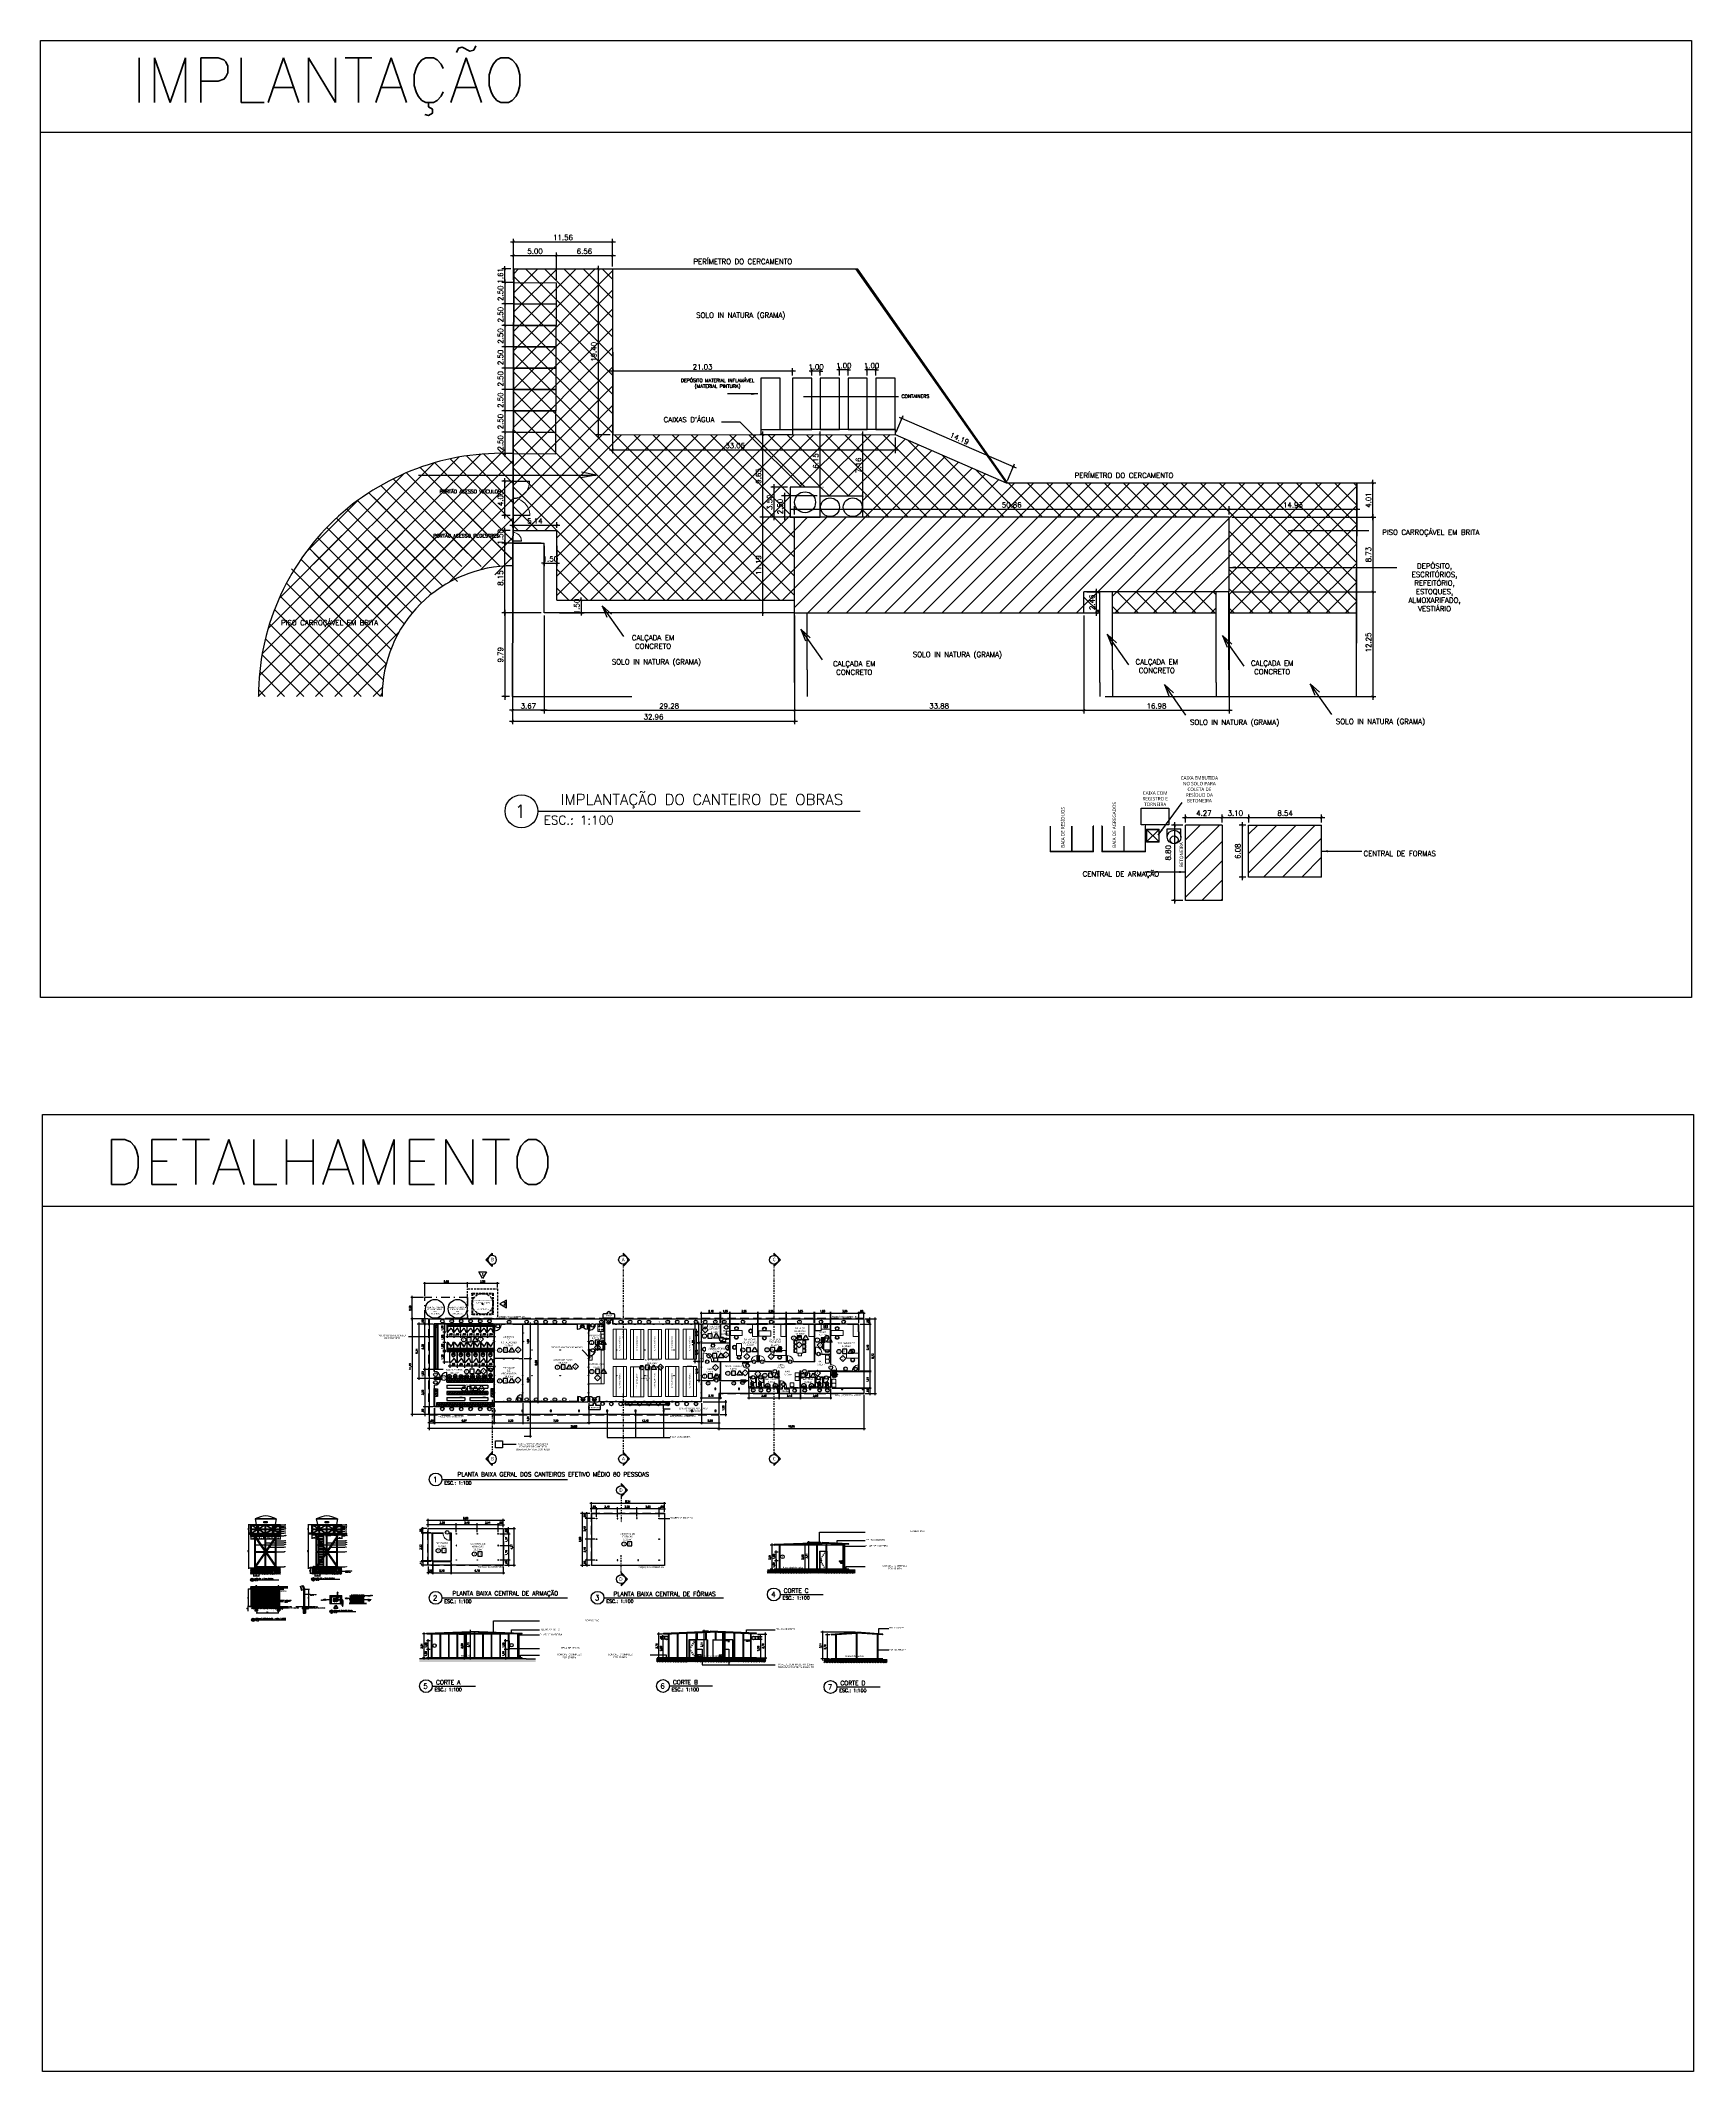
# Model space of a CAD drawing. Header units: millimetres. Extents: x 260 to 453, y 660 to 898.
import ezdxf
from ezdxf.enums import TextEntityAlignment as Align

# ---------------------------------------------------------------- set-up
doc = ezdxf.new("R2010")
doc.units = ezdxf.units.MM
for name, pattern in [('ACAD_ISO10W100', [18, 12, -3, 0, -3]), ('ACAD_ISO12W100', [22, 12, -3, 0.5, -3, 0.5, -3]), ('CENTER2', [1.125, 0.75, -0.125, 0.125, -0.125]), ('CONTINU', [0]), ('DASHDOT', [1, 0.5, -0.25, 0, -0.25]), ('DASHDOTX2', [2, 1, -0.5, 0, -0.5]), ('DASHED', [19.05, 12.7, -6.35]), ('HIDDEN', [0.375, 0.25, -0.125]), ('HIDDEN2', [0.1875, 0.125, -0.0625]), ('JIS_02_2.0', [3, 2, -1])]:
    doc.linetypes.add(name, pattern=pattern)
for name, color, linetype in [('AR_BASE', 252, 'Continuous'), ('AR_COTAS', 1, 'Continuous'), ('AR_DIVISÓRIAS', 3, 'Continuous'), ('AR_DIVISÓRIAS_SANITÁRIAS', 3, 'Continuous'), ('AR_EQUIPAMENTOS', 1, 'Continuous'), ('AR_JANELAS', 254, 'Continuous'), ('AR_MOBILIÁRIO_FIXO', 1, 'Continuous'), ('AR_MOD_PISOS', 2, 'Continuous'), ('AR_PORTAS', 254, 'Continuous'), ('AR_SANITÁRIOS', 254, 'Continuous'), ('AR_SIMBOLOS', 1, 'Continuous'), ('AR_SÍMBOLOS', 1, 'Continuous'), ('AR_TEXTO_ELETRICA', 2, 'Continuous'), ('AR_TEXTOS', 2, 'Continuous'), ('BOMBA', 2, 'Continuous'), ('CANT-COMPESADO E ESTR MADEIRA', 3, 'Continuous'), ('CANT-CORTE 01', 1, 'Continuous'), ('CANT-CORTE 02', 2, 'Continuous'), ('CANT-CORTE 03', 3, 'Continuous'), ('CANT-LIGACOES HIDRAULICAS', 151, 'Continuous'), ('CANT-MOBILIARIO', 254, 'Continuous'), ('CANT-PISO', 1, 'Continuous'), ('CANT-PISO CARROCAVEL COM TERRAPLENAGEM', 2, 'Continuous'), ('CANT-PROJ', 252, 'JIS_02_2.0'), ('CANT-TEXTO', 2, 'Continuous'), ('DECA', 2, 'Continuous'), ('DETALHES', 4, 'Continuous'), ('HID_AF_SIMB 2', 2, 'Continuous'), ('HID_AF_TUBO', 4, 'Continuous'), ('Mictório', 254, 'Continuous'), ('PAR9', 9, 'Continuous'), ('PROJ-SUP0', 1, 'HIDDEN2'), ('SOLEIRA', 254, 'Continuous'), ('T-TAPUME', 4, 'TAPUME'), ('TEXT1', 3, 'ACAD_ISO10W100'), ('texto', 2, 'Continuous'), ('VIST1', 1, 'Continuous'), ('VIST2', 2, 'Continuous'), ('VIST4', 4, 'Continuous')]:
    doc.layers.add(name, color=color, linetype=linetype)
doc.layers.add('AR_VIEWPORT', color=4, linetype='Continuous', plot=False)
for name, color, linetype, lineweight in [('ARQ-DET', 2, 'Continuous', 9), ('ARQ-SAN', 7, 'Continuous', 9), ('ATUAL', 7, 'Continuous', 0), ('CERCA', 4, 'CENTER2', 30), ('DIOVISORIA', 3, 'Continuous', 0), ('Mesa', 133, 'Continuous', 18), ('MOB. ARQ. 2', 15, 'Continuous', 5), ('MOBILIARIO', 2, 'Continuous', 0), ('PORTAS', 2, 'Continuous', 0)]:
    doc.layers.add(name, color=color, linetype=linetype, lineweight=lineweight)
doc.styles.add('2009.RESTUNI2-PBG-PSG-AP-01-R05$0$STUD250', font='arial.ttf', dxfattribs={"height": 0.5})
doc.styles.add('arial', font='arial.ttf')
doc.styles.add('ROMANS', font='romans.shx')
doc.styles.add('TREBUCHET', font='trebuc.ttf')
doc.linetypes.add('TAPUME', pattern='A,0.55,-0.15,["/",Standard,S=0.1,R=0,X=-0.025,Y=-0.05],-0.25', length=0.95)
doc.dimstyles.new('ESCALA 1.100', dxfattribs={"dimtxt": 0.2, "dimasz": 0.15, "dimexe": 0.18, "dimexo": 0.16, "dimgap": 0.1, "dimtad": 1, "dimzin": 4, "dimtxsty": 'ROMANS', "dimblk": 'ARCHTICK', "dimcen": 2.5, "dimdle": 0.18, "dimclrd": 256, "dimclre": 256, "dimclrt": 2, "dimazin": 0, "dimtfac": 1, "dimtix": 1, "dimtmove": 2, "dimatfit": 3, "dimldrblk": 'ARCHTICK', "dimfxl": 1, "dimtolj": 1, "dimtzin": 0, "dimlwd": -1, "dimlwe": -1, "dimarcsym": 0})
doc.dimstyles.new('ESCALA 1.200', dxfattribs={"dimtxt": 0.6, "dimasz": 0.3, "dimexe": 0.36, "dimexo": 0.32, "dimgap": 0.2, "dimtad": 1, "dimzin": 4, "dimdsep": 46, "dimtxsty": 'ROMANS', "dimblk": 'ARCHTICK', "dimcen": 1.25, "dimdle": 0.36, "dimclrd": 256, "dimclre": 256, "dimclrt": 2, "dimazin": 0, "dimtfac": 1, "dimtix": 1, "dimtmove": 2, "dimatfit": 0, "dimldrblk": 'ARCHTICK', "dimfxl": 1, "dimtolj": 1, "dimtzin": 0, "dimlwd": -1, "dimlwe": -1, "dimarcsym": 0})
doc.dimstyles.new('ESCALA 1.25', dxfattribs={"dimtxt": 0.05, "dimasz": 0.0375, "dimexe": 0.05, "dimexo": 0.02, "dimgap": 0.05, "dimtad": 1, "dimzin": 4, "dimtxsty": 'ROMANS', "dimblk": 'ARCHTICK', "dimcen": 0.5, "dimdle": 0.05, "dimclrd": 256, "dimclre": 256, "dimclrt": 2, "dimazin": 0, "dimtfac": 1, "dimtix": 1, "dimtmove": 2, "dimatfit": 0, "dimldrblk": 'ARCHTICK', "dimfxl": 1, "dimtolj": 1, "dimtzin": 0, "dimlwd": -1, "dimlwe": -1, "dimarcsym": 0})
pattern_1 = [(50, (-1065.41267, -206.37205), (0.227730836, -0.019923857), [0.0238125, -0.2619375]), (355, (-1065.41267, -206.37205), (-0.044053532, 0.238820804), [0.01905, -0.20955]), (100.451, (-1065.3937, -206.3737), (0.183678127, 0.21889586), [0.0202375, -0.2226125]), (46.1842, (-1065.41267, -206.30855), (0.3388488, -0.05255291), [0.03571875, -0.39290625]), (96.6356, (-1065.38443, -206.31293), (0.29675529, 0.309281945), [0.03035625, -0.33391875]), (351.184, (-1065.41267, -206.30855), (0.29675576, 0.3092814), [0.028575, -0.314325]), (21, (-1065.38092, -206.32442), (0.1895186, -0.127831898), [0.0238125, -0.2619375]), (326, (-1065.38092, -206.32442), (0.077252535, 0.230234958), [0.01905, -0.20955]), (71.4514, (-1065.36513, -206.33508), (0.266770613, 0.102403572), [0.0202375, -0.2226125]), (37.5, (-1065.41267, -206.37205), (0.003860754, 0.1056937986), [0, -0.20701, 0, -0.212725, 0, -0.21034375]), (7.5, (-1065.41267, -206.37205), (0.083524578, 0.1252257185), [0, -0.121285, 0, -0.2022475, 0, -0.08016875]), (327.5, (-1065.48347, -206.37205), (0.169488244, -0.00716093), [0, -0.079375, 0, -0.24765, 0, -0.3286125]), (317.5, (-1065.51522, -206.37205), (0.185161477, 0.031783114), [0, -0.1031875, 0, -0.164465, 0, -0.2333625])]
pattern_2 = [(50, (-1065.08436, -206.37205), (0.227730836, -0.019923857), [0.0238125, -0.2619375]), (355, (-1065.08436, -206.37205), (-0.044053532, 0.238820804), [0.01905, -0.20955]), (100.451, (-1065.06538, -206.3737), (0.183678127, 0.21889586), [0.0202375, -0.2226125]), (46.1842, (-1065.08436, -206.30855), (0.3388488, -0.05255291), [0.03571875, -0.39290625]), (96.6356, (-1065.05612, -206.31293), (0.29675529, 0.309281945), [0.03035625, -0.33391875]), (351.184, (-1065.08436, -206.30855), (0.29675576, 0.3092814), [0.028575, -0.314325]), (21, (-1065.0526, -206.32442), (0.1895186, -0.127831898), [0.0238125, -0.2619375]), (326, (-1065.0526, -206.32442), (0.077252535, 0.230234958), [0.01905, -0.20955]), (71.4514, (-1065.03681, -206.33508), (0.266770613, 0.102403572), [0.0202375, -0.2226125]), (37.5, (-1065.08436, -206.37205), (0.003860754, 0.1056937986), [0, -0.20701, 0, -0.212725, 0, -0.21034375]), (7.5, (-1065.08436, -206.37205), (0.083524578, 0.1252257185), [0, -0.121285, 0, -0.2022475, 0, -0.08016875]), (327.5, (-1065.15516, -206.37205), (0.169488244, -0.00716093), [0, -0.079375, 0, -0.24765, 0, -0.3286125]), (317.5, (-1065.18691, -206.37205), (0.185161477, 0.031783114), [0, -0.1031875, 0, -0.164465, 0, -0.2333625])]
pattern_3 = [(45, (-358.3363, 1417.1849), (-1.122532, 1.122532), [])]

# ---------------------------------------------------------------- blocks, each defined once
blk = doc.blocks.new('_ArchTick')
at = {"color": 0, "const_width": 0.15}
blk.add_lwpolyline([(-0.5, -0.5), (0.5, 0.5)], dxfattribs=at)
blk = doc.blocks.new('*D19')
at = {"layer": 'AR_COTAS', "transparency": 16777216}
for p, q in [((305.15, 748.28), (304.62, 748.28)), ((304.8, 748.28), (304.8, 748.43)), ((304.8, 748.28), (304.8, 747.68)), ((305.75, 747.68), (304.62, 747.68)), ((304.8, 747.68), (304.8, 747.53))]:
    blk.add_line(p, q, dxfattribs=at)
at = {"layer": 'Defpoints', "color": 0, "transparency": 16777216}
for p in [(305.31, 748.28), (304.8, 747.68), (305.91, 747.68)]:
    blk.add_point(p, dxfattribs=at)
at = {"layer": 'AR_COTAS', "transparency": 16777216, "xscale": 0.15, "yscale": 0.15, "zscale": 0.15}
for p, rotation in [((304.8, 748.28), 270), ((304.8, 747.68), 90)]:
    blk.add_blockref('_ArchTick', p, dxfattribs=dict(at, rotation=rotation))
at = {"layer": 'AR_COTAS', "color": 2, "transparency": 16777216, "insert": (304.58, 747.98), "char_height": 0.2, "attachment_point": 5, "rotation": 90, "style": 'ROMANS'}
blk.add_mtext('\\A1;,60', dxfattribs=at)
blk = doc.blocks.new('*D20')
at = {"layer": 'AR_COTAS', "transparency": 16777216}
for p, q in [((355.56, 748.93), (355.41, 748.93)), ((355.56, 747.84), (355.56, 749.11)), ((356.16, 748.93), (355.56, 748.93)), ((356.16, 748.45), (356.16, 749.11)), ((356.16, 748.93), (356.31, 748.93))]:
    blk.add_line(p, q, dxfattribs=at)
at = {"layer": 'Defpoints', "color": 0, "transparency": 16777216}
for p in [(355.56, 748.93), (356.16, 748.29), (355.56, 747.68)]:
    blk.add_point(p, dxfattribs=at)
at = {"layer": 'AR_COTAS', "transparency": 16777216, "xscale": 0.15, "yscale": 0.15, "zscale": 0.15}
blk.add_blockref('_ArchTick', (355.56, 748.93), dxfattribs=at)
at = {"layer": 'AR_COTAS', "transparency": 16777216, "xscale": 0.15, "yscale": 0.15, "zscale": 0.15, "rotation": 180}
blk.add_blockref('_ArchTick', (356.16, 748.93), dxfattribs=at)
at = {"layer": 'AR_COTAS', "color": 2, "transparency": 16777216, "insert": (355.86, 749.15), "char_height": 0.2, "attachment_point": 5, "style": 'ROMANS'}
blk.add_mtext('\\A1;,60', dxfattribs=at)
blk = doc.blocks.new('*D21')
at = {"layer": 'AR_COTAS', "transparency": 16777216}
for p, q in [((323.98, 738.43), (323.98, 735.95)), ((337.17, 738.43), (337.17, 735.95)), ((337.35, 736.13), (323.8, 736.13))]:
    blk.add_line(p, q, dxfattribs=at)
at = {"layer": 'Defpoints', "color": 0, "transparency": 16777216}
for p in [(323.98, 738.59), (337.17, 738.59), (323.98, 736.13)]:
    blk.add_point(p, dxfattribs=at)
at = {"layer": 'AR_COTAS', "transparency": 16777216, "xscale": 0.15, "yscale": 0.15, "zscale": 0.15, "rotation": 180}
blk.add_blockref('_ArchTick', (323.98, 736.13), dxfattribs=at)
at = {"layer": 'AR_COTAS', "transparency": 16777216, "xscale": 0.15, "yscale": 0.15, "zscale": 0.15}
blk.add_blockref('_ArchTick', (337.17, 736.13), dxfattribs=at)
at = {"layer": 'AR_COTAS', "color": 2, "transparency": 16777216, "insert": (330.57, 736.35), "char_height": 0.2, "attachment_point": 5, "style": 'ROMANS'}
blk.add_mtext('\\A1;13,19', dxfattribs=at)
blk = doc.blocks.new('*D22')
at = {"layer": 'AR_COTAS', "transparency": 16777216}
for p, q in [((312.91, 737.84), (312.91, 735.95)), ((316.27, 738.43), (316.27, 735.95)), ((312.73, 736.13), (316.45, 736.13))]:
    blk.add_line(p, q, dxfattribs=at)
at = {"layer": 'Defpoints', "color": 0, "transparency": 16777216}
for p in [(312.91, 738), (316.27, 738.59), (316.27, 736.13)]:
    blk.add_point(p, dxfattribs=at)
at = {"layer": 'AR_COTAS', "transparency": 16777216, "xscale": 0.15, "yscale": 0.15, "zscale": 0.15, "rotation": 180}
blk.add_blockref('_ArchTick', (312.91, 736.13), dxfattribs=at)
at = {"layer": 'AR_COTAS', "transparency": 16777216, "xscale": 0.15, "yscale": 0.15, "zscale": 0.15}
blk.add_blockref('_ArchTick', (316.27, 736.13), dxfattribs=at)
at = {"layer": 'AR_COTAS', "color": 2, "transparency": 16777216, "insert": (314.84, 736.35), "char_height": 0.2, "attachment_point": 5, "style": 'ROMANS'}
blk.add_mtext('\\A1;3,36', dxfattribs=at)
blk = doc.blocks.new('*D23')
at = {"layer": 'AR_COTAS', "transparency": 16777216}
for p, q in [((317.8, 747.67), (318.23, 747.67)), ((318.05, 738.43), (318.05, 747.85)), ((317.77, 738.61), (318.23, 738.61))]:
    blk.add_line(p, q, dxfattribs=at)
at = {"layer": 'Defpoints', "color": 0, "transparency": 16777216}
for p in [(317.64, 747.67), (318.05, 747.67), (317.61, 738.61)]:
    blk.add_point(p, dxfattribs=at)
at = {"layer": 'AR_COTAS', "transparency": 16777216, "xscale": 0.15, "yscale": 0.15, "zscale": 0.15}
for p, rotation in [((318.05, 747.67), 90), ((318.05, 738.61), 270)]:
    blk.add_blockref('_ArchTick', p, dxfattribs=dict(at, rotation=rotation))
at = {"layer": 'AR_COTAS', "color": 2, "transparency": 16777216, "insert": (317.83, 743.14), "char_height": 0.2, "attachment_point": 5, "rotation": 90, "style": 'ROMANS'}
blk.add_mtext('\\A1;9,06', dxfattribs=at)
blk = doc.blocks.new('CORTE')
at = {"layer": 'AR_SIMBOLOS'}
blk.add_hatch(color=256, dxfattribs=at).paths.add_polyline_path([(-113.21, 276.4, -0.414214), (-113.73, 275.88), (-113.73, 275.63), (-112.98, 276.4), (-113.73, 277.17), (-113.73, 276.92, -0.414214)])
for p, q in [((-113.73, 277.17), (-113.73, 276.92)), ((-112.98, 276.4), (-113.73, 277.17)), ((-112.98, 276.4), (-113.73, 275.63)), ((-113.73, 275.88), (-113.73, 275.63))]:
    blk.add_line(p, q, dxfattribs=at)
at = {"layer": 'AR_SIMBOLOS', "color": 2}
blk.add_circle((-113.73, 276.4), 0.52, dxfattribs=at)
blk = doc.blocks.new('A$C6AC03846')
at = {"layer": 'Mesa', "color": 1, "lineweight": 13}
for p, q in [((0, 0), (0, 0.4)), ((0, 0.4), (0.5, 0.4)), ((0, 0), (0.5, 0)), ((0.02, 0.02), (0.02, 0.38)), ((0.02, 0.38), (0.47, 0.38)), ((0.02, 0.02), (0.47, 0.02)), ((0.47, 0.02), (0.47, 0.38)), ((0.5, 0), (0.5, 0.4))]:
    blk.add_line(p, q, dxfattribs=at)
blk = doc.blocks.new('A$C5516578F')
at = {"layer": 'Mesa', "color": 1, "lineweight": 13, "extrusion": (0, 0, -1)}
blk.add_line((0.47, 0.11), (0.47, 0.31), dxfattribs=at)
blk.add_lwpolyline([(-0.47, 0.36), (-0.61, 0.31), (-0.61, 0.11), (-0.46, 0.06)], dxfattribs=at)
for centre, radius, start, end in [((-0.28, 0.13), 0.298, 22.2498, 128.7522), ((-0.1, 0.21), 0.098, 345.0818, 15.3607), ((-0.28, 0.3), 0.298, 231.6906, 338.1928), ((-0.13, 0.21), 0.098, 335.9531, 24.4894), ((-0.27, 0.11), 0.278, 31.2744, 133.8535), ((-0.27, 0.31), 0.278, 226.5892, 329.1683)]:
    blk.add_arc(centre, radius, start, end, dxfattribs=at)
blk = doc.blocks.new('A$C74AF4970')
at = {"layer": 'Mesa', "color": 1, "lineweight": 13, "extrusion": (0, 0, -1)}
for p, q in [((-0.9, 0.23), (-0.91, 0.23)), ((-0.88, 0.1), (-0.88, 0.25)), ((-0.86, 0.1), (-0.86, 0.25)), ((-0.5, 0.1), (-0.86, 0.1)), ((-0.5, 0.08), (-0.86, 0.08)), ((-0.5, 0.25), (-0.5, 0.1)), ((-0.48, 0.25), (-0.48, 0.1)), ((-0.45, 0.23), (-0.46, 0.23))]:
    blk.add_line(p, q, dxfattribs=at)
for centre, radius, start, end in [((0.68, 0.23), 0.25, 4.9941, 175.017), ((0.91, 0.25), 0.02, 270.0056, 4.9941), ((0.9, 0.25), 0.02, 185.2215, 270.0056), ((0.68, 0.23), 0.2, 5.2215, 174.7897), ((0.86, 0.1), 0.02, 270.0056, 0.0056), ((0.68, 0.23), 0.18, 5.2215, 174.7897), ((0.5, 0.1), 0.02, 180.0056, 270.0056), ((0.46, 0.25), 0.02, 270.0056, 354.7897), ((0.45, 0.25), 0.02, 175.017, 270.0056)]:
    blk.add_arc(centre, radius, start, end, dxfattribs=at)
blk = doc.blocks.new('A$C206D7AB2')
at = {"layer": 'Mesa', "color": 1, "lineweight": 13}
for p, q in [((0.33, -0.46), (0.33, -0.82)), ((0.33, -0.96), (0.33, -1.32)), ((0.33, -1.82), (0.33, -1.46)), ((0.36, -0.44), (0.35, -0.44)), ((0.36, -0.84), (0.35, -0.84)), ((0.36, -0.94), (0.35, -0.94)), ((0.36, -1.34), (0.35, -1.34)), ((0.36, -1.44), (0.35, -1.44)), ((0.36, -1.84), (0.35, -1.84)), ((0.38, -0.46), (0.38, -0.82)), ((0.38, -0.96), (0.38, -1.32)), ((0.38, -1.82), (0.38, -1.46)), ((0.68, -0.44), (0.4, -0.44)), ((0.4, -0.46), (0.4, -0.82)), ((0.68, -0.46), (0.4, -0.46)), ((0.4, -0.82), (0.68, -0.82)), ((0.4, -0.84), (0.68, -0.84)), ((0.68, -0.94), (0.4, -0.94)), ((0.4, -0.96), (0.4, -1.32)), ((0.68, -0.96), (0.4, -0.96)), ((0.4, -1.32), (0.68, -1.32)), ((0.4, -1.34), (0.68, -1.34)), ((0.4, -1.44), (0.68, -1.44)), ((0.4, -1.82), (0.4, -1.46)), ((0.4, -1.46), (0.68, -1.46)), ((0.68, -1.82), (0.4, -1.82)), ((0.68, -1.84), (0.4, -1.84)), ((0.68, -0.39), (0.68, -1.89)), ((1.33, -0.34), (0.73, -0.34)), ((0.73, -1.94), (1.33, -1.94)), ((0.83, -0.06), (0.83, -0.34)), ((0.83, -1.94), (0.83, -2.22)), ((0.83, -2.26), (1.23, -2.26)), ((0.85, -0.04), (1.21, -0.04)), ((1.21, -0.06), (0.85, -0.06)), ((0.85, -0.06), (0.85, -0.34)), ((0.85, -1.94), (0.85, -2.22)), ((0.85, -2.22), (1.21, -2.22)), ((0.85, -2.24), (1.21, -2.24)), ((1.21, -0.34), (1.21, -0.06)), ((1.21, -2.22), (1.21, -1.94)), ((1.23, -0.34), (1.23, -0.06)), ((1.23, -2.22), (1.23, -1.94)), ((1.38, -1.89), (1.38, -0.39)), ((1.66, -0.44), (1.38, -0.44)), ((1.66, -0.46), (1.38, -0.46)), ((1.38, -0.82), (1.66, -0.82)), ((1.38, -0.84), (1.66, -0.84)), ((1.66, -0.94), (1.38, -0.94)), ((1.66, -0.96), (1.38, -0.96)), ((1.38, -1.32), (1.66, -1.32)), ((1.38, -1.34), (1.66, -1.34)), ((1.38, -1.44), (1.66, -1.44)), ((1.38, -1.46), (1.66, -1.46)), ((1.66, -1.82), (1.38, -1.82)), ((1.66, -1.84), (1.38, -1.84)), ((1.66, -0.82), (1.66, -0.46)), ((1.66, -1.32), (1.66, -0.96)), ((1.66, -1.46), (1.66, -1.82)), ((1.68, -0.82), (1.68, -0.46)), ((1.68, -0.46), (1.68, -0.82)), ((1.68, -0.46), (1.68, -0.82)), ((1.68, -1.32), (1.68, -0.96)), ((1.68, -0.96), (1.68, -1.32)), ((1.68, -1.82), (1.68, -1.46)), ((1.68, -1.82), (1.68, -1.46)), ((1.71, -0.44), (1.7, -0.44)), ((1.71, -0.84), (1.7, -0.84)), ((1.71, -0.84), (1.7, -0.84)), ((1.71, -0.94), (1.7, -0.94)), ((1.71, -1.34), (1.7, -1.34)), ((1.71, -1.44), (1.7, -1.44)), ((1.71, -1.84), (1.7, -1.84)), ((1.71, -0.84), (1.71, -0.44)), ((1.71, -1.34), (1.71, -0.94)), ((1.71, -1.84), (1.71, -1.44))]:
    blk.add_line(p, q, dxfattribs=at)
for centre, radius, start, end in [((0.35, -0.46), 0.02, 90, 180), ((0.35, -0.82), 0.02, 180, 270), ((0.35, -0.96), 0.02, 90, 180), ((0.35, -1.32), 0.02, 180, 270), ((0.35, -1.46), 0.02, 90, 180), ((0.35, -1.82), 0.02, 180, 270), ((0.36, -0.46), 0.02, 0, 90), ((0.36, -0.82), 0.02, 270, 0), ((0.36, -0.96), 0.02, 0, 90), ((0.36, -1.32), 0.02, 270, 0), ((0.36, -1.46), 0.02, 0, 90), ((0.36, -1.82), 0.02, 270, 0), ((0.4, -0.46), 0.02, 90, 180), ((0.4, -0.82), 0.02, 180, 270), ((0.4, -0.96), 0.02, 90, 180), ((0.4, -1.32), 0.02, 180, 270), ((0.4, -1.46), 0.02, 90, 180), ((0.4, -1.82), 0.02, 180, 270), ((0.73, -0.39), 0.05, 90, 180), ((0.73, -1.89), 0.05, 180, 270), ((0.85, -0.06), 0.02, 90, 180), ((0.85, -2.22), 0.02, 180, 270), ((0.85, -2.26), 0.02, 90, 180), ((1.21, -0.06), 0.02, 0, 90), ((1.21, -2.22), 0.02, 270, 0), ((1.21, -2.26), 0.02, 0, 90), ((1.33, -0.39), 0.05, 0, 90), ((1.33, -1.89), 0.05, 270, 0), ((1.66, -0.46), 0.02, 0, 90), ((1.66, -0.82), 0.02, 270, 0), ((1.66, -0.96), 0.02, 0, 90), ((1.66, -1.32), 0.02, 270, 0), ((1.66, -1.46), 0.02, 0, 90), ((1.66, -1.82), 0.02, 270, 0), ((1.7, -0.46), 0.02, 90, 180), ((1.7, -0.46), 0.02, 90, 180), ((1.7, -0.82), 0.02, 180, 270), ((1.7, -0.96), 0.02, 90, 180), ((1.7, -1.32), 0.02, 180, 270), ((1.7, -1.46), 0.02, 90, 180), ((1.7, -1.82), 0.02, 180, 270)]:
    blk.add_arc(centre, radius, start, end, dxfattribs=at)
blk = doc.blocks.new('*D24')
at = {"layer": 'AR_COTAS', "transparency": 16777216}
for p, q in [((316.28, 738.43), (316.28, 735.95)), ((323.97, 738.43), (323.97, 735.95)), ((316.1, 736.13), (324.15, 736.13))]:
    blk.add_line(p, q, dxfattribs=at)
at = {"layer": 'Defpoints', "color": 0, "transparency": 16777216}
for p in [(316.28, 738.59), (323.97, 738.59), (323.97, 736.13)]:
    blk.add_point(p, dxfattribs=at)
at = {"layer": 'AR_COTAS', "transparency": 16777216, "xscale": 0.15, "yscale": 0.15, "zscale": 0.15, "rotation": 180}
blk.add_blockref('_ArchTick', (316.28, 736.13), dxfattribs=at)
at = {"layer": 'AR_COTAS', "transparency": 16777216, "xscale": 0.15, "yscale": 0.15, "zscale": 0.15}
blk.add_blockref('_ArchTick', (323.97, 736.13), dxfattribs=at)
at = {"layer": 'AR_COTAS', "color": 2, "transparency": 16777216, "insert": (320.12, 736.35), "char_height": 0.2, "attachment_point": 5, "style": 'ROMANS'}
blk.add_mtext('\\A1;7,69', dxfattribs=at)
blk = doc.blocks.new('*D70')
at = {"layer": 'AR_COTAS', "transparency": 16777216}
for p, q in [((316.43, 743.64), (317.29, 743.64)), ((317.11, 738.43), (317.11, 743.82)), ((316.44, 738.61), (317.29, 738.61))]:
    blk.add_line(p, q, dxfattribs=at)
at = {"layer": 'Defpoints', "color": 0, "transparency": 16777216}
for p in [(316.27, 743.64), (317.11, 743.64), (316.28, 738.61)]:
    blk.add_point(p, dxfattribs=at)
at = {"layer": 'AR_COTAS', "transparency": 16777216, "xscale": 0.15, "yscale": 0.15, "zscale": 0.15}
for p, rotation in [((317.11, 743.64), 90), ((317.11, 738.61), 270)]:
    blk.add_blockref('_ArchTick', p, dxfattribs=dict(at, rotation=rotation))
at = {"layer": 'AR_COTAS', "color": 2, "transparency": 16777216, "insert": (316.89, 741.13), "char_height": 0.2, "attachment_point": 5, "rotation": 90, "style": 'ROMANS'}
blk.add_mtext('\\A1;5,04', dxfattribs=at)
blk = doc.blocks.new('*D71')
at = {"layer": 'AR_COTAS', "transparency": 16777216}
for p, q in [((316.37, 747.67), (317.29, 747.67)), ((317.11, 747.85), (317.11, 743.48)), ((316.43, 743.66), (317.29, 743.66))]:
    blk.add_line(p, q, dxfattribs=at)
at = {"layer": 'Defpoints', "color": 0, "transparency": 16777216}
for p in [(316.21, 747.67), (316.27, 743.66), (317.11, 743.66)]:
    blk.add_point(p, dxfattribs=at)
at = {"layer": 'AR_COTAS', "transparency": 16777216, "xscale": 0.15, "yscale": 0.15, "zscale": 0.15}
for p, rotation in [((317.11, 747.67), 90), ((317.11, 743.66), 270)]:
    blk.add_blockref('_ArchTick', p, dxfattribs=dict(at, rotation=rotation))
at = {"layer": 'AR_COTAS', "color": 2, "transparency": 16777216, "insert": (316.89, 745.66), "char_height": 0.2, "attachment_point": 5, "rotation": 90, "style": 'ROMANS'}
blk.add_mtext('\\A1;4,01', dxfattribs=at)
blk = doc.blocks.new('*D25')
at = {"layer": 'AR_COTAS', "transparency": 16777216}
for p, q in [((304.65, 750.78), (303.15, 750.78)), ((303.33, 748.1), (303.33, 750.96)), ((304.65, 748.28), (303.15, 748.28))]:
    blk.add_line(p, q, dxfattribs=at)
at = {"layer": 'Defpoints', "color": 0, "transparency": 16777216}
for p in [(303.33, 750.78), (304.81, 750.78), (304.81, 748.28)]:
    blk.add_point(p, dxfattribs=at)
at = {"layer": 'AR_COTAS', "transparency": 16777216, "xscale": 0.15, "yscale": 0.15, "zscale": 0.15}
for p, rotation in [((303.33, 750.78), 90), ((303.33, 748.28), 270)]:
    blk.add_blockref('_ArchTick', p, dxfattribs=dict(at, rotation=rotation))
at = {"layer": 'AR_COTAS', "color": 2, "transparency": 16777216, "insert": (303.11, 749.53), "char_height": 0.2, "attachment_point": 5, "rotation": 90, "style": 'ROMANS'}
blk.add_mtext('\\A1;2,50', dxfattribs=at)
blk = doc.blocks.new('*D26')
at = {"layer": 'AR_COTAS', "transparency": 16777216}
for p, q in [((312.21, 742.75), (311, 742.75)), ((311.18, 743.05), (311.18, 742.57)), ((312.03, 743.05), (312.03, 742.57))]:
    blk.add_line(p, q, dxfattribs=at)
at = {"layer": 'Defpoints', "color": 0, "transparency": 16777216}
for p in [(311.18, 743.21), (311.18, 742.75), (312.03, 743.21)]:
    blk.add_point(p, dxfattribs=at)
at = {"layer": 'AR_COTAS', "transparency": 16777216, "xscale": 0.15, "yscale": 0.15, "zscale": 0.15, "rotation": 180}
blk.add_blockref('_ArchTick', (311.18, 742.75), dxfattribs=at)
at = {"layer": 'AR_COTAS', "transparency": 16777216, "xscale": 0.15, "yscale": 0.15, "zscale": 0.15}
blk.add_blockref('_ArchTick', (312.03, 742.75), dxfattribs=at)
at = {"layer": 'AR_COTAS', "color": 2, "transparency": 16777216, "insert": (311.6, 742.97), "char_height": 0.2, "attachment_point": 5, "style": 'ROMANS'}
blk.add_mtext('\\A1;,85', dxfattribs=at)
blk = doc.blocks.new('*D27')
at = {"layer": 'AR_COTAS', "transparency": 16777216}
for p, q in [((311.34, 742.75), (310.13, 742.75)), ((310.31, 743.05), (310.31, 742.57)), ((311.16, 743.05), (311.16, 742.57))]:
    blk.add_line(p, q, dxfattribs=at)
at = {"layer": 'Defpoints', "color": 0, "transparency": 16777216}
for p in [(310.31, 743.21), (310.31, 742.75), (311.16, 743.21)]:
    blk.add_point(p, dxfattribs=at)
at = {"layer": 'AR_COTAS', "transparency": 16777216, "xscale": 0.15, "yscale": 0.15, "zscale": 0.15, "rotation": 180}
blk.add_blockref('_ArchTick', (310.31, 742.75), dxfattribs=at)
at = {"layer": 'AR_COTAS', "transparency": 16777216, "xscale": 0.15, "yscale": 0.15, "zscale": 0.15}
blk.add_blockref('_ArchTick', (311.16, 742.75), dxfattribs=at)
at = {"layer": 'AR_COTAS', "color": 2, "transparency": 16777216, "insert": (310.74, 742.97), "char_height": 0.2, "attachment_point": 5, "style": 'ROMANS'}
blk.add_mtext('\\A1;,85', dxfattribs=at)
blk = doc.blocks.new('*D28')
at = {"layer": 'AR_COTAS', "transparency": 16777216}
for p, q in [((310.48, 742.75), (309.27, 742.75)), ((309.45, 743.05), (309.45, 742.57)), ((310.3, 743.05), (310.3, 742.57))]:
    blk.add_line(p, q, dxfattribs=at)
at = {"layer": 'Defpoints', "color": 0, "transparency": 16777216}
for p in [(309.45, 743.21), (309.45, 742.75), (310.3, 743.21)]:
    blk.add_point(p, dxfattribs=at)
at = {"layer": 'AR_COTAS', "transparency": 16777216, "xscale": 0.15, "yscale": 0.15, "zscale": 0.15, "rotation": 180}
blk.add_blockref('_ArchTick', (309.45, 742.75), dxfattribs=at)
at = {"layer": 'AR_COTAS', "transparency": 16777216, "xscale": 0.15, "yscale": 0.15, "zscale": 0.15}
blk.add_blockref('_ArchTick', (310.3, 742.75), dxfattribs=at)
at = {"layer": 'AR_COTAS', "color": 2, "transparency": 16777216, "insert": (309.87, 742.97), "char_height": 0.2, "attachment_point": 5, "style": 'ROMANS'}
blk.add_mtext('\\A1;,85', dxfattribs=at)
blk = doc.blocks.new('*D29')
at = {"layer": 'AR_COTAS', "transparency": 16777216}
for p, q in [((309.61, 742.75), (308.4, 742.75)), ((308.58, 743.05), (308.58, 742.57)), ((309.43, 743.05), (309.43, 742.57))]:
    blk.add_line(p, q, dxfattribs=at)
at = {"layer": 'Defpoints', "color": 0, "transparency": 16777216}
for p in [(308.58, 743.21), (308.58, 742.75), (309.43, 743.21)]:
    blk.add_point(p, dxfattribs=at)
at = {"layer": 'AR_COTAS', "transparency": 16777216, "xscale": 0.15, "yscale": 0.15, "zscale": 0.15, "rotation": 180}
blk.add_blockref('_ArchTick', (308.58, 742.75), dxfattribs=at)
at = {"layer": 'AR_COTAS', "transparency": 16777216, "xscale": 0.15, "yscale": 0.15, "zscale": 0.15}
blk.add_blockref('_ArchTick', (309.43, 742.75), dxfattribs=at)
at = {"layer": 'AR_COTAS', "color": 2, "transparency": 16777216, "insert": (309.01, 742.97), "char_height": 0.2, "attachment_point": 5, "style": 'ROMANS'}
blk.add_mtext('\\A1;,85', dxfattribs=at)
blk = doc.blocks.new('TORNEIRA')
at = {"layer": 'AR_SANITÁRIOS'}
for p, q in [((-0.01, 0.01), (-0.07, 0.01)), ((-0.01, 0.01), (-0.01, 0.01)), ((-0.01, 0.01), (-0.01, 0.01)), ((-0.01, 0.01), (-0.01, 0.01)), ((-0.01, -0.01), (-0.07, -0.01)), ((-0.01, -0.01), (-0.01, -0.01)), ((-0.01, -0.01), (-0.01, -0.01)), ((-0.01, -0.01), (-0.01, -0.01))]:
    blk.add_line(p, q, dxfattribs=at)
blk.add_circle((0, 0), 0.0172, dxfattribs=at)
for centre, radius, start, end in [((-0.07, 0), 0.0115, 93.6467, 266.3528), ((0, 0), 0.0231, 208.6544, 148.7899)]:
    blk.add_arc(centre, radius, start, end, dxfattribs=at)
blk = doc.blocks.new('*D30')
at = {"layer": 'AR_COTAS', "transparency": 16777216}
for p, q in [((311.86, 742.75), (313.07, 742.75)), ((312.04, 743.05), (312.04, 742.57)), ((312.89, 743), (312.89, 742.57))]:
    blk.add_line(p, q, dxfattribs=at)
at = {"layer": 'Defpoints', "color": 0, "transparency": 16777216}
for p in [(312.04, 743.21), (312.89, 743.16), (312.89, 742.75)]:
    blk.add_point(p, dxfattribs=at)
at = {"layer": 'AR_COTAS', "transparency": 16777216, "xscale": 0.15, "yscale": 0.15, "zscale": 0.15, "rotation": 180}
blk.add_blockref('_ArchTick', (312.04, 742.75), dxfattribs=at)
at = {"layer": 'AR_COTAS', "transparency": 16777216, "xscale": 0.15, "yscale": 0.15, "zscale": 0.15}
blk.add_blockref('_ArchTick', (312.89, 742.75), dxfattribs=at)
at = {"layer": 'AR_COTAS', "color": 2, "transparency": 16777216, "insert": (312.47, 742.97), "char_height": 0.2, "attachment_point": 5, "style": 'ROMANS'}
blk.add_mtext('\\A1;,85', dxfattribs=at)
blk = doc.blocks.new('*D31')
at = {"layer": 'AR_COTAS', "transparency": 16777216}
for p, q in [((308.75, 742.75), (307.54, 742.75)), ((307.72, 743.05), (307.72, 742.57)), ((308.57, 743.05), (308.57, 742.57))]:
    blk.add_line(p, q, dxfattribs=at)
at = {"layer": 'Defpoints', "color": 0, "transparency": 16777216}
for p in [(307.72, 743.21), (307.72, 742.75), (308.57, 743.21)]:
    blk.add_point(p, dxfattribs=at)
at = {"layer": 'AR_COTAS', "transparency": 16777216, "xscale": 0.15, "yscale": 0.15, "zscale": 0.15, "rotation": 180}
blk.add_blockref('_ArchTick', (307.72, 742.75), dxfattribs=at)
at = {"layer": 'AR_COTAS', "transparency": 16777216, "xscale": 0.15, "yscale": 0.15, "zscale": 0.15}
blk.add_blockref('_ArchTick', (308.57, 742.75), dxfattribs=at)
at = {"layer": 'AR_COTAS', "color": 2, "transparency": 16777216, "insert": (308.14, 742.97), "char_height": 0.2, "attachment_point": 5, "style": 'ROMANS'}
blk.add_mtext('\\A1;,85', dxfattribs=at)
blk = doc.blocks.new('*D32')
at = {"layer": 'AR_COTAS', "transparency": 16777216}
for p, q in [((305.31, 736.93), (305.31, 735.95)), ((305.91, 737.84), (305.91, 735.95)), ((305.31, 736.13), (305.16, 736.13)), ((305.31, 736.13), (305.91, 736.13)), ((305.91, 736.13), (306.06, 736.13))]:
    blk.add_line(p, q, dxfattribs=at)
at = {"layer": 'Defpoints', "color": 0, "transparency": 16777216}
for p in [(305.31, 737.09), (305.91, 738), (305.91, 736.13)]:
    blk.add_point(p, dxfattribs=at)
at = {"layer": 'AR_COTAS', "transparency": 16777216, "xscale": 0.15, "yscale": 0.15, "zscale": 0.15}
blk.add_blockref('_ArchTick', (305.31, 736.13), dxfattribs=at)
at = {"layer": 'AR_COTAS', "transparency": 16777216, "xscale": 0.15, "yscale": 0.15, "zscale": 0.15, "rotation": 180}
blk.add_blockref('_ArchTick', (305.91, 736.13), dxfattribs=at)
at = {"layer": 'AR_COTAS', "color": 2, "transparency": 16777216, "insert": (305.61, 736.35), "char_height": 0.2, "attachment_point": 5, "style": 'ROMANS'}
blk.add_mtext('\\A1;,60', dxfattribs=at)
blk = doc.blocks.new('*D33')
at = {"layer": 'AR_COTAS', "transparency": 16777216}
for p, q in [((307.24, 744.41), (306.92, 744.41)), ((307.1, 743.03), (307.1, 744.59)), ((307.56, 743.21), (306.92, 743.21))]:
    blk.add_line(p, q, dxfattribs=at)
at = {"layer": 'Defpoints', "color": 0, "transparency": 16777216}
for p in [(307.1, 744.41), (307.4, 744.41), (307.72, 743.21)]:
    blk.add_point(p, dxfattribs=at)
at = {"layer": 'AR_COTAS', "transparency": 16777216, "xscale": 0.15, "yscale": 0.15, "zscale": 0.15}
for p, rotation in [((307.1, 744.41), 90), ((307.1, 743.21), 270)]:
    blk.add_blockref('_ArchTick', p, dxfattribs=dict(at, rotation=rotation))
at = {"layer": 'AR_COTAS', "color": 2, "transparency": 16777216, "insert": (306.89, 743.81), "char_height": 0.2, "attachment_point": 5, "rotation": 90, "style": 'ROMANS'}
blk.add_mtext('\\A1;1,20', dxfattribs=at)
blk = doc.blocks.new('*D34')
at = {"layer": 'AR_COTAS', "transparency": 16777216}
for p, q in [((305.75, 747.67), (304.62, 747.67)), ((304.8, 742.19), (304.8, 747.85)), ((305.75, 742.37), (304.62, 742.37))]:
    blk.add_line(p, q, dxfattribs=at)
at = {"layer": 'Defpoints', "color": 0, "transparency": 16777216}
for p in [(304.8, 747.67), (305.91, 747.67), (305.91, 742.37)]:
    blk.add_point(p, dxfattribs=at)
at = {"layer": 'AR_COTAS', "transparency": 16777216, "xscale": 0.15, "yscale": 0.15, "zscale": 0.15}
for p, rotation in [((304.8, 747.67), 90), ((304.8, 742.37), 270)]:
    blk.add_blockref('_ArchTick', p, dxfattribs=dict(at, rotation=rotation))
at = {"layer": 'AR_COTAS', "color": 2, "transparency": 16777216, "insert": (304.58, 745.02), "char_height": 0.2, "attachment_point": 5, "rotation": 90, "style": 'ROMANS'}
blk.add_mtext('\\A1;5,30', dxfattribs=at)
blk = doc.blocks.new('*D35')
at = {"layer": 'AR_COTAS', "transparency": 16777216}
for p, q in [((305.92, 737.84), (305.92, 735.95)), ((312.89, 737.84), (312.89, 735.95)), ((313.07, 736.13), (305.74, 736.13))]:
    blk.add_line(p, q, dxfattribs=at)
at = {"layer": 'Defpoints', "color": 0, "transparency": 16777216}
for p in [(305.92, 738), (312.89, 738), (305.92, 736.13)]:
    blk.add_point(p, dxfattribs=at)
at = {"layer": 'AR_COTAS', "transparency": 16777216, "xscale": 0.15, "yscale": 0.15, "zscale": 0.15, "rotation": 180}
blk.add_blockref('_ArchTick', (305.92, 736.13), dxfattribs=at)
at = {"layer": 'AR_COTAS', "transparency": 16777216, "xscale": 0.15, "yscale": 0.15, "zscale": 0.15}
blk.add_blockref('_ArchTick', (312.89, 736.13), dxfattribs=at)
at = {"layer": 'AR_COTAS', "color": 2, "transparency": 16777216, "insert": (309.41, 736.35), "char_height": 0.2, "attachment_point": 5, "style": 'ROMANS'}
blk.add_mtext('\\A1;6,97', dxfattribs=at)
blk = doc.blocks.new('*D36')
at = {"layer": 'AR_COTAS', "transparency": 16777216}
for p, q in [((305.31, 736.93), (305.31, 735.28)), ((339.18, 736.93), (339.18, 735.28)), ((339.36, 735.46), (305.13, 735.46))]:
    blk.add_line(p, q, dxfattribs=at)
at = {"layer": 'Defpoints', "color": 0, "transparency": 16777216}
for p in [(305.31, 737.09), (339.18, 737.09), (305.31, 735.46)]:
    blk.add_point(p, dxfattribs=at)
at = {"layer": 'AR_COTAS', "transparency": 16777216, "xscale": 0.15, "yscale": 0.15, "zscale": 0.15, "rotation": 180}
blk.add_blockref('_ArchTick', (305.31, 735.46), dxfattribs=at)
at = {"layer": 'AR_COTAS', "transparency": 16777216, "xscale": 0.15, "yscale": 0.15, "zscale": 0.15}
blk.add_blockref('_ArchTick', (339.18, 735.46), dxfattribs=at)
at = {"layer": 'AR_COTAS', "color": 2, "transparency": 16777216, "insert": (322.24, 735.68), "char_height": 0.2, "attachment_point": 5, "style": 'ROMANS'}
blk.add_mtext('\\A1;33,88', dxfattribs=at)
blk = doc.blocks.new('*D37')
at = {"layer": 'AR_COTAS', "transparency": 16777216}
for p, q in [((304.65, 748.28), (303.15, 748.28)), ((303.33, 748.46), (303.33, 736.91)), ((305.15, 737.09), (303.15, 737.09))]:
    blk.add_line(p, q, dxfattribs=at)
at = {"layer": 'Defpoints', "color": 0, "transparency": 16777216}
for p in [(304.81, 748.28), (303.33, 737.09), (305.31, 737.09)]:
    blk.add_point(p, dxfattribs=at)
at = {"layer": 'AR_COTAS', "transparency": 16777216, "xscale": 0.15, "yscale": 0.15, "zscale": 0.15}
for p, rotation in [((303.33, 748.28), 90), ((303.33, 737.09), 270)]:
    blk.add_blockref('_ArchTick', p, dxfattribs=dict(at, rotation=rotation))
at = {"layer": 'AR_COTAS', "color": 2, "transparency": 16777216, "insert": (303.11, 742.69), "char_height": 0.2, "attachment_point": 5, "rotation": 90, "style": 'ROMANS'}
blk.add_mtext('\\A1;11,19', dxfattribs=at)
blk = doc.blocks.new('*D72')
at = {"layer": 'AR_COTAS', "transparency": 16777216}
for p, q in [((339.96, 738.77), (339.96, 736.91)), ((337.34, 738.59), (340.14, 738.59)), ((339.34, 737.09), (340.14, 737.09))]:
    blk.add_line(p, q, dxfattribs=at)
at = {"layer": 'Defpoints', "color": 0, "transparency": 16777216}
for p in [(337.18, 738.59), (339.18, 737.09), (339.96, 737.09)]:
    blk.add_point(p, dxfattribs=at)
at = {"layer": 'AR_COTAS', "transparency": 16777216, "xscale": 0.15, "yscale": 0.15, "zscale": 0.15}
for p, rotation in [((339.96, 738.59), 90), ((339.96, 737.09), 270)]:
    blk.add_blockref('_ArchTick', p, dxfattribs=dict(at, rotation=rotation))
at = {"layer": 'AR_COTAS', "color": 2, "transparency": 16777216, "insert": (339.74, 737.84), "char_height": 0.2, "attachment_point": 5, "rotation": 90, "style": 'ROMANS'}
blk.add_mtext('\\A1;1,50', dxfattribs=at)
blk = doc.blocks.new('*D38')
at = {"layer": 'AR_COTAS', "transparency": 16777216}
for p, q in [((356.32, 748.28), (357.63, 748.28)), ((357.45, 748.46), (357.45, 739.37)), ((356.32, 739.55), (357.63, 739.55))]:
    blk.add_line(p, q, dxfattribs=at)
at = {"layer": 'Defpoints', "color": 0, "transparency": 16777216}
for p in [(356.16, 748.28), (356.16, 739.55), (357.45, 739.55)]:
    blk.add_point(p, dxfattribs=at)
at = {"layer": 'AR_COTAS', "transparency": 16777216, "xscale": 0.15, "yscale": 0.15, "zscale": 0.15}
for p, rotation in [((357.45, 748.28), 90), ((357.45, 739.55), 270)]:
    blk.add_blockref('_ArchTick', p, dxfattribs=dict(at, rotation=rotation))
at = {"layer": 'AR_COTAS', "color": 2, "transparency": 16777216, "insert": (357.23, 743.92), "char_height": 0.2, "attachment_point": 5, "rotation": 90, "style": 'ROMANS'}
blk.add_mtext('\\A1;8,73', dxfattribs=at)
blk = doc.blocks.new('*D39')
at = {"layer": 'AR_COTAS', "transparency": 16777216}
for p, q in [((337, 748.93), (339.54, 748.93)), ((337.18, 747.83), (337.18, 749.11)), ((339.36, 747.83), (339.36, 749.11))]:
    blk.add_line(p, q, dxfattribs=at)
at = {"layer": 'Defpoints', "color": 0, "transparency": 16777216}
for p in [(339.36, 748.93), (337.18, 747.67), (339.36, 747.67)]:
    blk.add_point(p, dxfattribs=at)
at = {"layer": 'AR_COTAS', "transparency": 16777216, "xscale": 0.15, "yscale": 0.15, "zscale": 0.15, "rotation": 180}
blk.add_blockref('_ArchTick', (337.18, 748.93), dxfattribs=at)
at = {"layer": 'AR_COTAS', "transparency": 16777216, "xscale": 0.15, "yscale": 0.15, "zscale": 0.15}
blk.add_blockref('_ArchTick', (339.36, 748.93), dxfattribs=at)
at = {"layer": 'AR_COTAS', "color": 2, "transparency": 16777216, "insert": (338.27, 749.15), "char_height": 0.2, "attachment_point": 5, "style": 'ROMANS'}
blk.add_mtext('\\A1;2,18', dxfattribs=at)
blk = doc.blocks.new('*D73')
at = {"layer": 'AR_COTAS', "transparency": 16777216}
for p, q in [((339.23, 748.93), (340.64, 748.93)), ((339.41, 747.83), (339.41, 749.11)), ((340.46, 747.83), (340.46, 749.11))]:
    blk.add_line(p, q, dxfattribs=at)
at = {"layer": 'Defpoints', "color": 0, "transparency": 16777216}
for p in [(340.46, 748.93), (339.41, 747.67), (340.46, 747.67)]:
    blk.add_point(p, dxfattribs=at)
at = {"layer": 'AR_COTAS', "transparency": 16777216, "xscale": 0.15, "yscale": 0.15, "zscale": 0.15, "rotation": 180}
blk.add_blockref('_ArchTick', (339.41, 748.93), dxfattribs=at)
at = {"layer": 'AR_COTAS', "transparency": 16777216, "xscale": 0.15, "yscale": 0.15, "zscale": 0.15}
blk.add_blockref('_ArchTick', (340.46, 748.93), dxfattribs=at)
at = {"layer": 'AR_COTAS', "color": 2, "transparency": 16777216, "insert": (339.93, 749.15), "char_height": 0.2, "attachment_point": 5, "style": 'ROMANS'}
blk.add_mtext('\\A1;1,05', dxfattribs=at)
blk = doc.blocks.new('*D74')
at = {"layer": 'AR_COTAS', "transparency": 16777216}
for p, q in [((340.33, 748.93), (343.94, 748.93)), ((340.51, 747.83), (340.51, 749.11)), ((343.76, 747.83), (343.76, 749.11))]:
    blk.add_line(p, q, dxfattribs=at)
at = {"layer": 'Defpoints', "color": 0, "transparency": 16777216}
for p in [(343.76, 748.93), (340.51, 747.67), (343.76, 747.67)]:
    blk.add_point(p, dxfattribs=at)
at = {"layer": 'AR_COTAS', "transparency": 16777216, "xscale": 0.15, "yscale": 0.15, "zscale": 0.15, "rotation": 180}
blk.add_blockref('_ArchTick', (340.51, 748.93), dxfattribs=at)
at = {"layer": 'AR_COTAS', "transparency": 16777216, "xscale": 0.15, "yscale": 0.15, "zscale": 0.15}
blk.add_blockref('_ArchTick', (343.76, 748.93), dxfattribs=at)
at = {"layer": 'AR_COTAS', "color": 2, "transparency": 16777216, "insert": (342.13, 749.15), "char_height": 0.2, "attachment_point": 5, "style": 'ROMANS'}
blk.add_mtext('\\A1;3,25', dxfattribs=at)
blk = doc.blocks.new('*D75')
at = {"layer": 'AR_COTAS', "transparency": 16777216}
for p, q in [((343.63, 748.93), (347.24, 748.93)), ((343.81, 747.83), (343.81, 749.11)), ((347.06, 747.83), (347.06, 749.11))]:
    blk.add_line(p, q, dxfattribs=at)
at = {"layer": 'Defpoints', "color": 0, "transparency": 16777216}
for p in [(347.06, 748.93), (343.81, 747.67), (347.06, 747.67)]:
    blk.add_point(p, dxfattribs=at)
at = {"layer": 'AR_COTAS', "transparency": 16777216, "xscale": 0.15, "yscale": 0.15, "zscale": 0.15, "rotation": 180}
blk.add_blockref('_ArchTick', (343.81, 748.93), dxfattribs=at)
at = {"layer": 'AR_COTAS', "transparency": 16777216, "xscale": 0.15, "yscale": 0.15, "zscale": 0.15}
blk.add_blockref('_ArchTick', (347.06, 748.93), dxfattribs=at)
at = {"layer": 'AR_COTAS', "color": 2, "transparency": 16777216, "insert": (345.28, 749.15), "char_height": 0.2, "attachment_point": 5, "style": 'ROMANS'}
blk.add_mtext('\\A1;3,25', dxfattribs=at)
blk = doc.blocks.new('AG_HID_Cuba_Tramontina_Retangular_40 BL - AG_HID_Cuba_Tramontina_Retangular_40 BL-2199897-EIA - BANCADA 1  SALA MULTIUSO')
at = {"layer": 'ARQ-SAN'}
for p, q in [((-0.09, 0.53), (-0.09, 0.35)), ((-0.08, 0.35), (-0.08, 0.53)), ((0.24, 0.62), (0, 0.62)), ((0, 0.61), (0.24, 0.61)), ((0.24, 0.27), (0, 0.27)), ((0, 0.25), (0.24, 0.25)), ((0.32, 0.53), (0.32, 0.35)), ((0.34, 0.35), (0.34, 0.53))]:
    blk.add_line(p, q, dxfattribs=at)
for radius in [0.0615, 0.0448]:
    blk.add_circle((0.12, 0.44), radius, dxfattribs=at)
for centre, radius, start, end in [((0, 0.53), 0.095, 90, 180), ((0, 0.35), 0.095, 180, 270), ((0, 0.53), 0.08, 90, 180), ((0, 0.35), 0.08, 180, 270), ((0.24, 0.53), 0.095, 360, 90), ((0.24, 0.53), 0.08, 360, 90), ((0.24, 0.35), 0.095, 270, 360), ((0.24, 0.35), 0.08, 270, 360)]:
    blk.add_arc(centre, radius, start, end, dxfattribs=at)
blk = doc.blocks.new('AG_HID_Torneira_Docol_Lóggica_A_S - Triplus - Cozinha-V8-EIA - BANCADA 1  SALA MULTIUSO')
at = {"layer": 'ARQ-SAN'}
for p, q in [((-0.13, 0.01), (-0.14, 0.01)), ((-0.14, 0.01), (-0.14, 0.01)), ((-0.14, 0.01), (-0.14, 0)), ((-0.13, 0.01), (-0.14, 0)), ((-0.14, 0.01), (-0.14, 0)), ((-0.14, 0.01), (-0.14, 0.01)), ((-0.14, 0.01), (-0.14, 0.01)), ((-0.14, 0.01), (-0.14, 0.01)), ((-0.14, 0.01), (-0.14, 0.01)), ((-0.13, 0.01), (-0.14, 0.01)), ((-0.14, 0.01), (-0.14, 0)), ((-0.14, 0.01), (-0.14, 0.01)), ((-0.13, 0.01), (-0.14, 0.01)), ((-0.14, 0), (-0.14, 0)), ((-0.14, 0), (-0.14, 0)), ((-0.14, 0), (-0.14, 0)), ((-0.14, 0), (-0.14, 0)), ((-0.14, 0), (-0.14, 0)), ((-0.14, 0), (-0.14, 0)), ((-0.14, 0), (-0.14, 0)), ((-0.14, 0), (-0.14, 0)), ((-0.14, 0), (-0.14, 0)), ((-0.14, 0), (-0.14, 0)), ((-0.14, 0), (-0.14, 0)), ((-0.14, 0), (-0.14, 0)), ((-0.14, 0), (-0.14, 0)), ((-0.14, 0), (-0.14, 0)), ((-0.14, 0), (-0.14, 0)), ((-0.14, 0), (-0.14, 0)), ((-0.12, 0.01), (-0.13, 0.01)), ((-0.13, 0.01), (-0.13, 0.01)), ((-0.13, 0.01), (-0.13, 0.01)), ((-0.13, 0.01), (-0.13, 0.01)), ((-0.13, 0.01), (-0.13, 0.01)), ((-0.13, 0.01), (-0.13, 0.01)), ((-0.13, 0.01), (-0.12, 0.01)), ((-0.13, 0.01), (-0.13, 0.01)), ((-0.13, 0.01), (-0.13, 0.01)), ((-0.13, 0.01), (-0.13, 0.01)), ((-0.13, 0.01), (-0.13, 0.01)), ((-0.13, 0.01), (-0.13, 0.01)), ((-0.13, 0.01), (-0.13, 0.01)), ((-0.13, 0.01), (-0.13, 0.01)), ((-0.13, 0.01), (-0.13, 0.01)), ((-0.13, 0.01), (-0.13, 0.01)), ((-0.13, 0), (-0.13, 0.01)), ((-0.13, 0.01), (-0.13, 0)), ((-0.13, 0.01), (-0.13, 0.01)), ((-0.13, 0.01), (-0.13, 0.01)), ((-0.13, 0.01), (-0.13, 0.01)), ((-0.13, 0.01), (-0.13, 0.01)), ((-0.12, 0.01), (-0.13, 0.01)), ((-0.13, 0.01), (-0.13, 0.01)), ((-0.13, 0.01), (-0.13, 0.01)), ((-0.13, 0.01), (-0.13, 0.01)), ((-0.13, 0.01), (-0.13, 0.01)), ((-0.13, 0.01), (-0.13, 0.01)), ((-0.12, 0.01), (-0.13, 0.01)), ((-0.13, 0.01), (-0.13, 0.01)), ((-0.13, 0.01), (-0.13, 0.01)), ((-0.13, 0.01), (-0.13, 0.01)), ((-0.13, 0), (-0.13, 0)), ((-0.13, 0), (-0.13, 0)), ((-0.13, 0), (-0.13, 0)), ((-0.13, 0), (-0.13, 0)), ((-0.13, 0), (-0.13, 0)), ((-0.13, 0), (-0.13, 0)), ((-0.13, 0), (-0.13, 0)), ((-0.13, 0), (-0.13, 0)), ((-0.13, 0), (-0.13, 0)), ((-0.13, 0), (-0.11, 0)), ((-0.12, 0.01), (-0.12, 0.01)), ((-0.12, 0.01), (-0.12, 0.01)), ((-0.12, 0.01), (-0.12, 0.01)), ((-0.12, 0.01), (-0.12, 0.01)), ((-0.12, 0.01), (-0.12, 0.01)), ((-0.12, 0.01), (-0.12, 0.01)), ((-0.11, 0.01), (-0.12, 0.01)), ((-0.12, 0.01), (-0.12, 0.01)), ((-0.12, 0.01), (-0.12, 0.01)), ((-0.12, 0.01), (-0.12, 0.01)), ((-0.12, 0.01), (-0.12, 0.01)), ((-0.12, 0.01), (-0.12, 0.01)), ((-0.12, 0.01), (-0.12, 0.01)), ((-0.12, 0.01), (-0.12, 0.01)), ((-0.12, 0.01), (-0.12, 0.01)), ((-0.12, 0.01), (-0.12, 0.01)), ((-0.12, 0.01), (-0.12, 0.01)), ((-0.12, 0.01), (-0.12, 0.01)), ((-0.12, 0.01), (-0.12, 0.01)), ((-0.12, 0.01), (-0.12, 0.01)), ((-0.12, 0.01), (-0.12, 0.01)), ((-0.1, 0.01), (-0.11, 0.01)), ((-0.11, 0.01), (-0.11, 0.01)), ((-0.11, 0.01), (-0.11, 0.01)), ((-0.11, 0.01), (-0.11, 0.01)), ((-0.11, 0.01), (-0.11, 0.01)), ((-0.11, 0.01), (-0.11, 0.01)), ((-0.11, 0.01), (-0.12, 0.01)), ((-0.11, 0.01), (-0.11, 0.01)), ((-0.1, 0.01), (-0.11, 0.01)), ((-0.11, 0.01), (-0.11, 0.01)), ((-0.11, 0.01), (-0.11, 0.01)), ((-0.11, 0.01), (-0.11, 0.01)), ((-0.11, 0.01), (-0.11, 0.01)), ((-0.11, 0.01), (-0.11, 0.01)), ((-0.1, 0.01), (-0.11, 0.01)), ((-0.11, 0.01), (-0.12, 0.01)), ((-0.1, 0.01), (-0.1, 0.01)), ((-0.1, 0.01), (-0.1, 0.01)), ((-0.1, 0.01), (-0.1, 0.01)), ((-0.1, 0.01), (-0.1, 0.01)), ((-0.1, 0.01), (-0.1, 0.01)), ((-0.1, 0.01), (-0.1, 0.01)), ((-0.1, 0.01), (-0.1, 0.01)), ((-0.1, 0.01), (-0.1, 0.01)), ((-0.1, 0.01), (-0.1, 0.01)), ((-0.1, 0.01), (-0.1, 0.01)), ((-0.1, 0.01), (-0.1, 0.01)), ((-0.1, 0.01), (-0.1, 0.01)), ((-0.1, 0.01), (-0.1, 0.01)), ((-0.09, 0.01), (-0.1, 0.01)), ((-0.1, 0.01), (-0.1, 0.01)), ((-0.1, 0.01), (-0.1, 0.01)), ((-0.1, 0.01), (-0.1, 0.01)), ((-0.1, 0.01), (-0.1, 0.01)), ((-0.1, 0.01), (-0.1, 0.01)), ((-0.1, 0.01), (-0.1, 0.01)), ((-0.1, 0.01), (-0.1, 0.01)), ((-0.09, 0.02), (-0.09, 0.01)), ((-0.09, 0.02), (-0.09, 0.02)), ((-0.09, 0.02), (-0.09, 0.02)), ((-0.09, 0.02), (-0.09, 0.02)), ((-0.09, 0.02), (-0.09, 0.02)), ((-0.09, 0.02), (-0.09, 0.02)), ((-0.09, 0.02), (-0.09, 0.02)), ((-0.09, 0.01), (-0.09, 0.01)), ((-0.08, 0.02), (-0.07, 0.01)), ((-0.08, 0.02), (-0.08, 0.02)), ((-0.08, 0.02), (-0.08, 0.02)), ((-0.08, 0.02), (-0.08, 0.02)), ((-0.08, 0.02), (-0.08, 0.02)), ((-0.08, 0.02), (-0.08, 0.02)), ((-0.08, 0.02), (-0.08, 0.02)), ((0.02, 0.01), (-0.07, 0.01)), ((-0.07, 0.01), (-0.06, 0.01)), ((-0.07, 0.01), (-0.07, 0.01)), ((-0.07, 0.01), (-0.07, 0.01)), ((-0.07, 0.01), (-0.07, 0.01)), ((-0.07, 0.01), (-0.07, 0.01)), ((-0.07, 0.01), (-0.07, 0.01)), ((-0.07, 0.01), (-0.07, 0.01)), ((-0.07, 0.01), (-0.07, 0.01)), ((0.02, 0.01), (-0.07, 0.01)), ((-0.06, 0.01), (-0.06, 0.01)), ((-0.06, 0.01), (-0.06, 0.01)), ((-0.06, 0.01), (-0.06, 0.01)), ((0.02, 0.02), (0.02, 0.01)), ((0.02, 0.02), (0.03, -0.03)), ((0.02, 0.02), (0.03, -0.03)), ((0.02, 0.01), (0.02, 0.02)), ((0.02, 0.01), (0.02, 0.01)), ((0.02, -0.01), (0.02, 0.01)), ((0.03, -0.03), (0.03, 0.03)), ((0.03, 0.03), (0.03, 0.03)), ((0.03, 0.03), (0.03, 0.03)), ((0.03, -0.03), (0.03, 0.03)), ((-0.14, 0), (-0.14, 0)), ((-0.14, 0), (-0.14, -0.01)), ((-0.14, 0), (-0.13, -0.01)), ((-0.14, 0), (-0.14, 0)), ((-0.14, 0), (-0.14, -0.01)), ((-0.14, 0), (-0.14, 0)), ((-0.14, 0), (-0.14, 0)), ((-0.14, 0), (-0.14, 0)), ((-0.14, 0), (-0.14, 0)), ((-0.14, 0), (-0.14, 0)), ((-0.14, 0), (-0.14, -0.01)), ((-0.14, 0), (-0.14, 0)), ((-0.14, -0.01), (-0.14, -0.01)), ((-0.14, -0.01), (-0.13, -0.01)), ((-0.14, -0.01), (-0.13, -0.01)), ((-0.14, -0.01), (-0.14, -0.01)), ((-0.14, -0.01), (-0.14, -0.01)), ((-0.14, -0.01), (-0.14, -0.01)), ((-0.14, -0.01), (-0.14, -0.01)), ((-0.14, -0.01), (-0.13, -0.01)), ((-0.14, -0.01), (-0.14, -0.01)), ((-0.13, 0), (-0.13, 0)), ((-0.13, 0), (-0.13, 0)), ((-0.13, 0), (-0.13, 0)), ((-0.13, 0), (-0.13, 0)), ((-0.13, -0.01), (-0.13, 0)), ((-0.13, 0), (-0.13, -0.01)), ((-0.13, 0), (-0.13, 0)), ((-0.13, -0.01), (-0.13, -0.01)), ((-0.13, -0.01), (-0.13, -0.01)), ((-0.13, -0.01), (-0.13, -0.01)), ((-0.13, -0.01), (-0.13, -0.01)), ((-0.13, -0.01), (-0.13, -0.01)), ((-0.13, -0.01), (-0.12, -0.01)), ((-0.13, -0.01), (-0.13, -0.01)), ((-0.13, -0.01), (-0.13, -0.01)), ((-0.13, -0.01), (-0.13, -0.01)), ((-0.13, -0.01), (-0.13, -0.01)), ((-0.13, -0.01), (-0.13, -0.01)), ((-0.13, -0.01), (-0.13, -0.01)), ((-0.13, -0.01), (-0.13, -0.01)), ((-0.13, -0.01), (-0.13, -0.01)), ((-0.13, -0.01), (-0.13, -0.01)), ((-0.12, -0.01), (-0.13, -0.01)), ((-0.13, -0.01), (-0.12, -0.01)), ((-0.13, -0.01), (-0.13, -0.01)), ((-0.13, -0.01), (-0.13, -0.01)), ((-0.13, -0.01), (-0.13, -0.01)), ((-0.13, -0.01), (-0.13, -0.01)), ((-0.13, -0.01), (-0.12, -0.01)), ((-0.13, -0.01), (-0.13, -0.01)), ((-0.13, -0.01), (-0.13, -0.01)), ((-0.13, -0.01), (-0.13, -0.01)), ((-0.13, -0.01), (-0.13, -0.01)), ((-0.13, -0.01), (-0.13, -0.01)), ((-0.13, -0.01), (-0.13, -0.01)), ((-0.13, -0.01), (-0.13, -0.01)), ((-0.13, -0.01), (-0.13, -0.01)), ((-0.13, -0.01), (-0.13, -0.01)), ((-0.12, -0.01), (-0.12, -0.01)), ((-0.12, -0.01), (-0.12, -0.01)), ((-0.12, -0.01), (-0.12, -0.01)), ((-0.12, -0.01), (-0.12, -0.01)), ((-0.12, -0.01), (-0.11, -0.01)), ((-0.12, -0.01), (-0.11, -0.01)), ((-0.12, -0.01), (-0.12, -0.01)), ((-0.12, -0.01), (-0.12, -0.01)), ((-0.12, -0.01), (-0.12, -0.01)), ((-0.12, -0.01), (-0.12, -0.01)), ((-0.12, -0.01), (-0.12, -0.01)), ((-0.12, -0.01), (-0.12, -0.01)), ((-0.12, -0.01), (-0.12, -0.01)), ((-0.12, -0.01), (-0.12, -0.01)), ((-0.12, -0.01), (-0.12, -0.01)), ((-0.12, -0.01), (-0.12, -0.01)), ((-0.12, -0.01), (-0.12, -0.01)), ((-0.12, -0.01), (-0.12, -0.01)), ((-0.12, -0.01), (-0.12, -0.01)), ((-0.12, -0.01), (-0.12, -0.01)), ((-0.12, -0.01), (-0.11, -0.01)), ((-0.12, -0.01), (-0.12, -0.01)), ((-0.12, -0.01), (-0.12, -0.01)), ((-0.12, -0.01), (-0.12, -0.01)), ((-0.12, -0.01), (-0.12, -0.01)), ((-0.12, -0.01), (-0.12, -0.01)), ((-0.11, -0.01), (-0.11, -0.01)), ((-0.11, -0.01), (-0.11, -0.01)), ((-0.11, -0.01), (-0.11, -0.01)), ((-0.11, -0.01), (-0.11, -0.01)), ((-0.11, -0.01), (-0.11, -0.01)), ((-0.11, -0.01), (-0.1, -0.01)), ((-0.11, -0.01), (-0.1, -0.01)), ((-0.11, -0.01), (-0.11, -0.01)), ((-0.11, -0.01), (-0.11, -0.01)), ((-0.11, -0.01), (-0.11, -0.01)), ((-0.11, -0.01), (-0.11, -0.01)), ((-0.11, -0.01), (-0.11, -0.01)), ((-0.1, -0.01), (-0.1, -0.01)), ((-0.1, -0.01), (-0.1, -0.01)), ((-0.1, -0.01), (-0.1, -0.01)), ((-0.1, -0.01), (-0.1, -0.01)), ((-0.1, -0.01), (-0.1, -0.01)), ((-0.1, -0.01), (-0.1, -0.01)), ((-0.1, -0.01), (-0.1, -0.01)), ((-0.1, -0.01), (-0.1, -0.01)), ((-0.1, -0.01), (-0.1, -0.01)), ((-0.1, -0.01), (-0.1, -0.01)), ((-0.1, -0.01), (-0.1, -0.01)), ((-0.1, -0.01), (-0.1, -0.01)), ((-0.08, -0.02), (-0.07, -0.01)), ((-0.08, -0.02), (-0.08, -0.02)), ((-0.08, -0.02), (-0.08, -0.02)), ((-0.08, -0.02), (-0.08, -0.02)), ((-0.08, -0.02), (-0.08, -0.02)), ((-0.08, -0.02), (-0.08, -0.02)), ((-0.07, -0.01), (0.02, -0.01)), ((-0.07, -0.01), (-0.06, -0.01)), ((-0.07, -0.01), (-0.07, -0.01)), ((-0.07, -0.01), (-0.07, -0.01)), ((-0.07, -0.01), (-0.07, -0.01)), ((-0.07, -0.01), (-0.07, -0.01)), ((-0.07, -0.01), (-0.07, -0.01)), ((-0.07, -0.01), (-0.07, -0.01)), ((-0.07, -0.01), (-0.07, -0.01)), ((-0.07, -0.01), (-0.07, -0.01)), ((-0.07, -0.01), (0.02, -0.01)), ((-0.06, -0.01), (-0.06, -0.01)), ((-0.06, -0.01), (-0.06, -0.01)), ((-0.06, -0.01), (-0.06, -0.01)), ((0.02, -0.01), (0.02, -0.01)), ((0.02, -0.01), (0.02, -0.02)), ((0.02, -0.02), (0.02, -0.01)), ((0.03, -0.03), (0.03, -0.03)), ((0.03, -0.03), (0.03, -0.03))]:
    blk.add_line(p, q, dxfattribs=at)
blk.add_circle((-0.08, 0), 0.008, dxfattribs=at)
for centre, radius, start, end in [((-0.11, 0.02), 0.0176, 274.2014, 355.7852), ((-0.08, 0), 0.025, 165.4238, 194.5764), ((-0.11, 0.01), 0.000999, 94.2013, 165.4238), ((-0.08, 0), 0.0242, 165.4271, 194.5886), ((-0.08, 0), 0.025, 180, 194.6236), ((-0.11, 0.02), 0.0176, 311.0325, 355.7852), ((-0.08, 0), 0.025, 75.4237, 104.5763), ((-0.09, 0.02), 0.000999, 104.5763, 176.0317), ((-0.09, 0.02), 0.000999, 104.5763, 176.0317), ((-0.08, 0), 0.025, 75.4237, 104.5763), ((-0.08, 0), 0.0243, 75.4232, 104.5713), ((-0.06, 0.02), 0.0176, 184.2146, 226.5334), ((-0.08, 0.02), 0.000999, 3.9682, 75.4237), ((-0.08, 0.02), 0.000999, 4.4345, 75.4237), ((-0.06, 0.02), 0.0176, 184.1881, 265.7988), ((-0.06, 0.01), 0.000999, 14.5763, 85.8021), ((-0.08, 0), 0.025, 345.4571, 14.5821), ((-0.08, 0), 0.0243, 345.4234, 14.5707), ((-0.08, 0), 0.025, 345.4237, 0.0003), ((0.03, 0.02), 0.0015, 90, 158.3999), ((0.03, 0.02), 0.0015, 90, 158.3999), ((-0.11, -0.01), 0.000999, 195.766, 266.9518), ((-0.11, -0.01), 0.000999, 194.5764, 266.1089), ((-0.11, -0.02), 0.0176, 4.1973, 85.802), ((-0.11, -0.02), 0.0176, 4.1368, 85.7815), ((-0.11, -0.02), 0.0186, 4.197, 85.797), ((-0.11, -0.02), 0.0176, 4.2009, 48.9904), ((-0.09, -0.02), 0.000999, 184.2009, 255.4237), ((-0.08, 0), 0.025, 255.4237, 284.5763), ((-0.08, 0), 0.025, 255.4232, 284.5778), ((-0.09, -0.02), 0.000999, 185.3324, 254.2761), ((-0.09, -0.02), 0.000999, 184.2017, 255.4237), ((-0.08, 0), 0.025, 255.4237, 284.6354), ((-0.08, 0), 0.0242, 255.4251, 284.5764), ((-0.06, -0.02), 0.0176, 133.4677, 175.7992), ((-0.06, -0.02), 0.0176, 94.1974, 175.802), ((-0.06, -0.02), 0.0176, 94.1184, 175.7609), ((-0.08, -0.02), 0.000999, 284.5763, 355.7992), ((-0.08, -0.02), 0.000999, 286.0641, 356.4815), ((-0.08, -0.02), 0.000999, 284.5763, 355.801), ((-0.06, -0.01), 0.000999, 275.6658, 346.2654), ((-0.06, -0.01), 0.000999, 274.5115, 345.4231), ((0.03, -0.02), 0.0015, 201.6001, 270), ((0.03, -0.02), 0.0015, 201.6001, 270)]:
    blk.add_arc(centre, radius, start, end, dxfattribs=at)
blk = doc.blocks.new('DVRAP02')
for points in [[(-239, -148), (-254, -148), (-254, -130), (-254, -112), (-239, -112), (-239, -115), (-225, -115)], [(-239, -115), (-239, -145)], [(-239, -148), (-239, -145)], [(-239, -145), (-225, -145)]]:
    blk.add_lwpolyline(points)
for points in [[(0, -22), (-205, -22, 0.4142136), (-225, -42), (-225, -167, 0.4142136), (-205, -187), (0, -187)], [(106, -187, 0.023796), (120, -247, 0.0189266), (159, -357, -0.2574383), (159, -597, -0.2625986), (0, -697, -0.2625986), (-159, -597, -0.2574383), (-159, -357, 0.0189266), (-120, -247, 0.023796), (-106, -187)], [(0, -485, -0.4169408), (-41, -447), (-41, -369), (0, -369)], [(0, -22), (205, -22, -0.4142136), (225, -42), (225, -167, -0.4142136), (205, -187), (0, -187)], [(0, -485, 0.4169408), (41, -447), (41, -369), (0, -369)]]:
    blk.add_lwpolyline(points, format="xyb")
blk.add_lwpolyline([(0, -296, -0.2056201), (80, -327, -0.1606616), (133, -447, -0.1647059), (100, -589, -0.2787101), (0, -646, -0.2787101), (-100, -589, -0.1647059), (-133, -447, -0.1606616), (-80, -327, -0.2056201)], format="xyb", close=True)
blk = doc.blocks.new('DLRAP01')
for points in [[(0, -465, -0.4048147), (-276, -196, -0.1760853), (-215, -4, -0.2320559), (-207, 0), (0, 0), (207, 0, -0.2320559), (215, -4, -0.1760853), (276, -196, -0.404715), (0, -465)], [(228, -175, -0.0047664), (230, -176, -0.2968259), (236, -189, 0.1020829), (235, -135, 0.1863777), (190, -65, 0.1381979), (135, -40, 0.0370187), (0, -30, 0.0370187), (-135, -40, 0.1381979), (-190, -65, 0.1863777), (-235, -135, 0.1020829), (-236, -189, -0.2968259), (-230, -176, -0.0047664), (-228, -175)], [(-228, -175, -0.2638994), (-215, -152, -0.0524866), (-160, -127, 0.3175859), (-137, -97, 0.0808806), (-144, -57, 0.0814056), (-145, -54, 0.3162603), (-164, -48)], [(228, -175, 0.0405962), (210, -165, 0.1251993), (0, -115, 0.1251993), (-210, -165, 0.0405962), (-228, -175)], [(164, -48, 0.3162603), (145, -54, 0.0814056), (144, -57, 0.0808806), (137, -97, 0.3175859), (160, -127, -0.0524866), (215, -152, -0.2638994), (228, -175)]]:
    blk.add_lwpolyline(points, format="xyb")
for points in [[(0, -444, 0.4048147), (256, -195, 0.0745828), (250, -125, 0.1584217), (213, -65, 0.1502155), (150, -35, 0.0210017), (60, -25, 0.0083281), (0, -24, 0.0083281), (-60, -25, 0.0210017), (-150, -35, 0.1502155), (-213, -65, 0.1584217), (-250, -125, 0.0745828), (-256, -195, 0.4048147)], [(0, -217, 1), (0, -172, 1)], [(0, -86, 1), (0, -51, 1)]]:
    blk.add_lwpolyline(points, format="xyb", close=True)
at = {"linetype": 'HIDDEN'}
for centre in [(-95, -69), (95, -69)]:
    blk.add_circle(centre, 17.5, dxfattribs=at)
blk = doc.blocks.new('VASO')
for p, q in [((0.35, 0.81), (0.31, 0.79)), ((0.37, 0.81), (0.32, 0.85)), ((0.38, 0.56), (0.34, 0.57)), ((0.42, 0.99), (0.35, 0.96)), ((0.4, 0.81), (0.35, 0.77)), ((0.43, 0.81), (0.36, 0.86)), ((0.47, 0.81), (0.37, 0.74)), ((0.45, 0.61), (0.37, 0.63)), ((0.41, 0.59), (0.37, 0.6)), ((0.37, 0.55), (0.4, 0.53)), ((0.39, 0.57), (0.43, 0.54)), ((0.45, 0.98), (0.4, 1.04)), ((0.48, 0.97), (0.41, 0.95)), ((0.48, 0.63), (0.41, 0.65)), ((0.49, 0.8), (0.42, 0.87)), ((0.43, 0.6), (0.45, 0.56)), ((0.52, 0.8), (0.44, 0.75)), ((0.54, 0.95), (0.46, 0.94)), ((0.46, 0.62), (0.49, 0.57)), ((0.5, 0.97), (0.48, 1.02)), ((0.55, 0.67), (0.48, 0.7)), ((0.54, 0.8), (0.49, 0.88)), ((0.57, 0.8), (0.49, 0.74)), ((0.5, 0.65), (0.52, 0.59)), ((0.54, 0.52), (0.51, 0.54)), ((0.59, 0.93), (0.52, 0.91)), ((0.52, 0.51), (0.53, 0.47)), ((0.59, 0.69), (0.53, 0.72)), ((0.53, 0.66), (0.55, 0.62)), ((0.58, 0.55), (0.53, 0.57)), ((0.56, 0.53), (0.53, 0.48)), ((0.58, 0.79), (0.54, 0.86)), ((0.59, 0.41), (0.54, 0.39)), ((0.56, 0.94), (0.55, 1)), ((0.64, 0.9), (0.55, 0.89)), ((0.61, 0.79), (0.55, 0.75)), ((0.62, 0.44), (0.55, 0.44)), ((0.62, 0.58), (0.57, 0.59)), ((0.58, 0.68), (0.58, 0.62)), ((0.6, 0.56), (0.58, 0.51)), ((0.65, 0.47), (0.58, 0.48)), ((0.58, 0.39), (0.59, 0.36)), ((0.64, 1.1), (0.59, 1.12)), ((0.65, 1.06), (0.59, 1.09)), ((0.65, 0.71), (0.59, 0.74)), ((0.67, 0.88), (0.6, 0.86)), ((0.67, 1), (0.61, 1.03)), ((0.61, 0.92), (0.61, 0.97)), ((0.66, 0.78), (0.61, 0.83)), ((0.67, 0.61), (0.61, 0.61)), ((0.61, 0.43), (0.62, 0.37)), ((0.68, 0.52), (0.62, 0.52)), ((0.7, 0.96), (0.63, 0.98)), ((0.7, 0.85), (0.63, 0.83)), ((0.63, 0.7), (0.63, 0.63)), ((0.64, 0.59), (0.63, 0.54)), ((0.7, 0.73), (0.64, 0.76)), ((0.71, 0.64), (0.64, 0.64)), ((0.64, 0.46), (0.65, 0.39)), ((0.65, 1.07), (0.66, 1.11)), ((0.65, 0.89), (0.65, 0.95)), ((0.72, 0.91), (0.65, 0.95)), ((0.7, 0.56), (0.65, 0.56)), ((0.66, 1.03), (0.68, 1.08)), ((0.73, 0.6), (0.66, 0.6)), ((0.68, 0.72), (0.67, 0.65)), ((0.67, 0.51), (0.67, 0.44)), ((0.68, 0.99), (0.71, 1.04)), ((0.68, 0.87), (0.69, 0.91)), ((0.73, 0.82), (0.68, 0.81)), ((0.75, 0.74), (0.69, 0.77)), ((0.76, 0.79), (0.7, 0.77)), ((0.7, 0.55), (0.71, 0.49)), ((0.71, 0.93), (0.72, 1.01)), ((0.73, 0.73), (0.71, 0.67)), ((0.72, 0.84), (0.73, 0.9)), ((0.72, 0.58), (0.73, 0.54)), ((0.8, 0.46), (0.73, 0.4)), ((0.79, 0.88), (0.74, 0.94)), ((0.74, 0.89), (0.74, 0.94)), ((0.74, 0.63), (0.75, 0.57)), ((0.8, 0.59), (0.74, 0.52)), ((0.8, 0.53), (0.74, 0.47)), ((0.79, 0.4), (0.74, 0.35)), ((0.79, 1.01), (0.75, 1.07)), ((0.79, 0.93), (0.75, 1)), ((0.75, 0.81), (0.77, 0.87)), ((0.77, 0.74), (0.75, 0.68)), ((0.8, 0.64), (0.75, 0.57)), ((0.79, 0.34), (0.75, 0.3)), ((0.78, 0.29), (0.75, 0.26)), ((0.8, 1.06), (0.76, 1.11)), ((0.79, 0.83), (0.76, 0.86)), ((0.8, 0.7), (0.76, 0.63)), ((0.8, 1.13), (0.77, 1.18)), ((0.78, 0.31), (0.8, 0.26)), ((0.81, 1.18), (0.79, 1.24)), ((0.79, 1.03), (0.87, 1.09)), ((0.79, 0.96), (0.85, 1.03)), ((0.79, 0.9), (0.85, 0.98)), ((0.79, 0.85), (0.84, 0.92)), ((0.79, 0.8), (0.83, 0.86)), ((0.79, 0.36), (0.82, 0.31)), ((0.8, 1.09), (0.85, 1.14)), ((0.8, 0.61), (0.85, 0.55)), ((0.8, 0.56), (0.85, 0.49)), ((0.8, 0.48), (0.84, 0.43)), ((0.8, 0.43), (0.83, 0.38)), ((0.81, 1.2), (0.84, 1.23)), ((0.81, 1.15), (0.84, 1.2)), ((0.83, 0.75), (0.84, 0.81)), ((0.83, 0.7), (0.9, 0.72)), ((0.85, 0.68), (0.83, 0.62)), ((0.85, 0.75), (0.9, 0.72)), ((0.85, 0.61), (0.85, 0.55)), ((0.86, 0.76), (0.88, 0.83)), ((0.86, 0.67), (0.92, 0.68)), ((0.88, 0.65), (0.86, 0.6)), ((0.87, 0.84), (0.87, 0.91)), ((0.87, 0.58), (0.94, 0.55)), ((0.88, 0.56), (0.87, 0.49)), ((0.9, 0.88), (0.89, 0.96)), ((0.89, 0.86), (0.96, 0.88)), ((0.89, 0.76), (0.95, 0.74)), ((0.89, 0.64), (0.96, 0.66)), ((0.91, 0.5), (0.89, 0.45)), ((0.91, 0.62), (0.9, 0.58)), ((0.9, 0.54), (0.96, 0.51)), ((0.91, 0.9), (0.98, 0.92)), ((0.91, 0.77), (0.93, 0.84)), ((0.93, 0.46), (0.91, 0.41)), ((0.93, 0.92), (0.92, 1.01)), ((0.92, 0.61), (1, 0.63)), ((0.92, 0.49), (0.98, 0.46)), ((0.93, 0.71), (0.99, 0.66)), ((0.95, 0.42), (0.93, 0.38)), ((0.96, 0.98), (0.94, 1.06)), ((0.94, 0.78), (1, 0.75)), ((0.94, 0.6), (0.94, 0.54)), ((0.94, 0.44), (1, 0.41)), ((0.99, 1.03), (0.95, 1.1)), ((0.95, 0.96), (1.03, 1.01)), ((0.95, 0.59), (1.04, 0.6)), ((0.95, 0.4), (1, 0.37)), ((0.97, 0.79), (0.96, 0.86)), ((1.01, 1.07), (0.98, 1.13)), ((0.98, 1.01), (1.05, 1.06)), ((0.98, 0.7), (1.04, 0.74)), ((0.98, 0.57), (0.99, 0.52)), ((1, 1.05), (1.07, 1.1)), ((1, 0.95), (1.07, 0.94)), ((1, 0.8), (1.06, 0.78)), ((1, 0.56), (1.08, 0.58)), ((1.03, 1.12), (1.01, 1.15)), ((1.01, 0.96), (1.04, 1.05)), ((1.02, 0.81), (1.01, 0.87)), ((1.01, 0.7), (1.06, 0.64)), ((1.02, 1.09), (1.07, 1.15)), ((1.02, 0.7), (1.1, 0.75)), ((1.03, 0.55), (1.04, 0.5)), ((1.04, 0.98), (1.1, 0.97)), ((1.06, 0.83), (1.04, 0.87)), ((1.04, 0.82), (1.11, 0.79)), ((1.05, 0.69), (1.1, 0.62)), ((1.05, 0.54), (1.13, 0.55)), ((1.06, 0.99), (1.07, 1.03)), ((1.09, 0.85), (1.07, 0.9)), ((1.08, 1), (1.14, 1)), ((1.08, 0.84), (1.15, 0.82)), ((1.08, 0.69), (1.16, 0.75)), ((1.09, 0.53), (1.11, 0.47)), ((1.1, 1.02), (1.1, 1.06)), ((1.13, 0.87), (1.1, 0.92)), ((1.1, 0.69), (1.17, 0.62)), ((1.11, 0.86), (1.19, 0.84)), ((1.11, 0.52), (1.19, 0.55)), ((1.13, 0.69), (1.22, 0.75)), ((1.17, 0.89), (1.14, 0.93)), ((1.14, 0.51), (1.19, 0.45)), ((1.15, 0.88), (1.23, 0.86)), ((1.2, 0.92), (1.16, 0.95)), ((1.16, 0.68), (1.23, 0.63)), ((1.18, 0.9), (1.22, 0.89)), ((1.18, 0.5), (1.24, 0.53)), ((1.22, 0.94), (1.19, 0.97)), ((1.19, 0.68), (1.24, 0.72)), ((1.21, 0.93), (1.25, 0.92)), ((1.22, 0.68), (1.28, 0.64)), ((1.24, 0.68), (1.29, 0.7))]:
    blk.add_line(p, q)
at = {"linetype": 'ByBlock'}
blk.add_line((0.81, 0.59), (0.81, 0.69), dxfattribs=at)
for radius in [0.282, 0.252]:
    blk.add_circle((0.8, 0.76), radius, dxfattribs=at)
for centre, radius, start, end in [((0.38, -0.42), 1.23, 75.4205, 93.3892), ((0.9, -0.05), 0.8, 97.4351, 132.987), ((0.32, 0.42), 0.577, 34.5988, 83.7634), ((10.85, -14.48), 18.2, 123.6662, 124.6422), ((0.03, 0.95), 0.786, 308.851, 344.4966), ((0.94, -0.09), 0.862, 99.8553, 113.0663), ((1.4, 1.33), 0.797, 194.1218, 216.7349), ((0.45, 0.51), 0.421, 35.6318, 55.2381), ((0.44, 0.81), 0.357, 319.8337, 347.9061), ((-1.2, 0.59), 2, 350.516, 4.6061), ((2.79, 0.91), 2, 170.516, 184.6061), ((1.65, 0.91), 0.859, 180.8657, 190.393), ((0.69, 1.54), 0.8, 277.4351, 312.987), ((1.12, -0.91), 1.71, 96.0336, 101.0965), ((1.27, 1.07), 0.577, 214.5988, 263.7634), ((-0.07, 0.64), 0.878, 354.1313, 6.7386), ((-0.17, -0.06), 1.27, 33.2825, 39.6422), ((0.19, 0.16), 0.797, 14.1218, 36.7349), ((0.17, 1.42), 0.91, 318.1944, 344.2987), ((1.21, 1.92), 1.23, 255.4205, 273.3892), ((0.81, 1.35), 0.441, 286.4561, 313.4948)]:
    blk.add_arc(centre, radius, start, end)
blk = doc.blocks.new('*D76')
at = {"layer": 'AR_COTAS', "transparency": 16777216}
for p, q in [((355.71, 747.67), (357.02, 747.67)), ((356.84, 747.85), (356.84, 742.01)), ((355.71, 742.19), (357.02, 742.19))]:
    blk.add_line(p, q, dxfattribs=at)
at = {"layer": 'Defpoints', "color": 0, "transparency": 16777216}
for p in [(355.55, 747.67), (355.55, 742.19), (356.84, 742.19)]:
    blk.add_point(p, dxfattribs=at)
at = {"layer": 'AR_COTAS', "transparency": 16777216, "xscale": 0.15, "yscale": 0.15, "zscale": 0.15}
for p, rotation in [((356.84, 747.67), 90), ((356.84, 742.19), 270)]:
    blk.add_blockref('_ArchTick', p, dxfattribs=dict(at, rotation=rotation))
at = {"layer": 'AR_COTAS', "color": 2, "transparency": 16777216, "insert": (356.62, 744.93), "char_height": 0.2, "attachment_point": 5, "rotation": 90, "style": 'ROMANS'}
blk.add_mtext('\\A1;5,48', dxfattribs=at)
blk = doc.blocks.new('*D77')
at = {"layer": 'AR_COTAS', "transparency": 16777216}
for p, q in [((346.93, 748.93), (350.54, 748.93)), ((347.11, 747.83), (347.11, 749.11)), ((350.36, 747.83), (350.36, 749.11))]:
    blk.add_line(p, q, dxfattribs=at)
at = {"layer": 'Defpoints', "color": 0, "transparency": 16777216}
for p in [(350.36, 748.93), (347.11, 747.67), (350.36, 747.67)]:
    blk.add_point(p, dxfattribs=at)
at = {"layer": 'AR_COTAS', "transparency": 16777216, "xscale": 0.15, "yscale": 0.15, "zscale": 0.15, "rotation": 180}
blk.add_blockref('_ArchTick', (347.11, 748.93), dxfattribs=at)
at = {"layer": 'AR_COTAS', "transparency": 16777216, "xscale": 0.15, "yscale": 0.15, "zscale": 0.15}
blk.add_blockref('_ArchTick', (350.36, 748.93), dxfattribs=at)
at = {"layer": 'AR_COTAS', "color": 2, "transparency": 16777216, "insert": (348.73, 749.15), "char_height": 0.2, "attachment_point": 5, "style": 'ROMANS'}
blk.add_mtext('\\A1;3,25', dxfattribs=at)
blk = doc.blocks.new('*D78')
at = {"layer": 'AR_COTAS', "transparency": 16777216}
for p, q in [((350.23, 748.93), (352.42, 748.93)), ((350.41, 747.83), (350.41, 749.11)), ((352.24, 747.83), (352.24, 749.11))]:
    blk.add_line(p, q, dxfattribs=at)
at = {"layer": 'Defpoints', "color": 0, "transparency": 16777216}
for p in [(352.24, 748.93), (350.41, 747.67), (352.24, 747.67)]:
    blk.add_point(p, dxfattribs=at)
at = {"layer": 'AR_COTAS', "transparency": 16777216, "xscale": 0.15, "yscale": 0.15, "zscale": 0.15, "rotation": 180}
blk.add_blockref('_ArchTick', (350.41, 748.93), dxfattribs=at)
at = {"layer": 'AR_COTAS', "transparency": 16777216, "xscale": 0.15, "yscale": 0.15, "zscale": 0.15}
blk.add_blockref('_ArchTick', (352.24, 748.93), dxfattribs=at)
at = {"layer": 'AR_COTAS', "color": 2, "transparency": 16777216, "insert": (351.32, 749.15), "char_height": 0.2, "attachment_point": 5, "style": 'ROMANS'}
blk.add_mtext('\\A1;1,83', dxfattribs=at)
blk = doc.blocks.new('*D79')
at = {"layer": 'AR_COTAS', "transparency": 16777216}
for p, q in [((352.11, 748.93), (355.73, 748.93)), ((352.29, 747.83), (352.29, 749.11)), ((355.55, 747.83), (355.55, 749.11))]:
    blk.add_line(p, q, dxfattribs=at)
at = {"layer": 'Defpoints', "color": 0, "transparency": 16777216}
for p in [(355.55, 748.93), (352.29, 747.67), (355.55, 747.67)]:
    blk.add_point(p, dxfattribs=at)
at = {"layer": 'AR_COTAS', "transparency": 16777216, "xscale": 0.15, "yscale": 0.15, "zscale": 0.15, "rotation": 180}
blk.add_blockref('_ArchTick', (352.29, 748.93), dxfattribs=at)
at = {"layer": 'AR_COTAS', "transparency": 16777216, "xscale": 0.15, "yscale": 0.15, "zscale": 0.15}
blk.add_blockref('_ArchTick', (355.55, 748.93), dxfattribs=at)
at = {"layer": 'AR_COTAS', "color": 2, "transparency": 16777216, "insert": (353.92, 749.15), "char_height": 0.2, "attachment_point": 5, "style": 'ROMANS'}
blk.add_mtext('\\A1;3,26', dxfattribs=at)
blk = doc.blocks.new('*D40')
at = {"layer": 'AR_COTAS', "transparency": 16777216}
for p, q in [((352.4, 742.14), (357.02, 742.14)), ((356.84, 742.32), (356.84, 740.05)), ((352.4, 740.23), (357.02, 740.23))]:
    blk.add_line(p, q, dxfattribs=at)
at = {"layer": 'Defpoints', "color": 0, "transparency": 16777216}
for p in [(352.24, 742.14), (352.24, 740.23), (356.84, 740.23)]:
    blk.add_point(p, dxfattribs=at)
at = {"layer": 'AR_COTAS', "transparency": 16777216, "xscale": 0.15, "yscale": 0.15, "zscale": 0.15}
for p, rotation in [((356.84, 742.14), 90), ((356.84, 740.23), 270)]:
    blk.add_blockref('_ArchTick', p, dxfattribs=dict(at, rotation=rotation))
at = {"layer": 'AR_COTAS', "color": 2, "transparency": 16777216, "insert": (356.62, 741.19), "char_height": 0.2, "attachment_point": 5, "rotation": 90, "style": 'ROMANS'}
blk.add_mtext('\\A1;1,91', dxfattribs=at)
blk = doc.blocks.new('*D41')
at = {"layer": 'AR_COTAS', "transparency": 16777216}
for p, q in [((356.16, 739.39), (356.16, 735.28)), ((339.18, 736.93), (339.18, 735.28)), ((339, 735.46), (356.34, 735.46))]:
    blk.add_line(p, q, dxfattribs=at)
at = {"layer": 'Defpoints', "color": 0, "transparency": 16777216}
for p in [(356.16, 739.55), (339.18, 737.09), (356.16, 735.46)]:
    blk.add_point(p, dxfattribs=at)
at = {"layer": 'AR_COTAS', "transparency": 16777216, "xscale": 0.15, "yscale": 0.15, "zscale": 0.15, "rotation": 180}
blk.add_blockref('_ArchTick', (339.18, 735.46), dxfattribs=at)
at = {"layer": 'AR_COTAS', "transparency": 16777216, "xscale": 0.15, "yscale": 0.15, "zscale": 0.15}
blk.add_blockref('_ArchTick', (356.16, 735.46), dxfattribs=at)
at = {"layer": 'AR_COTAS', "color": 2, "transparency": 16777216, "insert": (347.67, 735.68), "char_height": 0.2, "attachment_point": 5, "style": 'ROMANS'}
blk.add_mtext('\\A1;16,98', dxfattribs=at)
blk = doc.blocks.new('*D80')
at = {"layer": 'AR_COTAS', "transparency": 16777216}
for p, q in [((313.49, 752.4), (309.63, 752.4)), ((309.81, 751.97), (309.81, 752.58)), ((313.31, 751.94), (313.31, 752.58))]:
    blk.add_line(p, q, dxfattribs=at)
at = {"layer": 'Defpoints', "color": 0, "transparency": 16777216}
for p in [(309.81, 752.4), (309.81, 751.81), (313.31, 751.78)]:
    blk.add_point(p, dxfattribs=at)
at = {"layer": 'AR_COTAS', "transparency": 16777216, "xscale": 0.15, "yscale": 0.15, "zscale": 0.15, "rotation": 180}
blk.add_blockref('_ArchTick', (309.81, 752.4), dxfattribs=at)
at = {"layer": 'AR_COTAS', "transparency": 16777216, "xscale": 0.15, "yscale": 0.15, "zscale": 0.15}
blk.add_blockref('_ArchTick', (313.31, 752.4), dxfattribs=at)
at = {"layer": 'AR_COTAS', "color": 2, "transparency": 16777216, "insert": (311.56, 752.62), "char_height": 0.2, "attachment_point": 5, "style": 'ROMANS'}
blk.add_mtext('\\A1;3,50', dxfattribs=at)
blk = doc.blocks.new('*D81')
at = {"layer": 'AR_COTAS', "transparency": 16777216}
for p, q in [((309.99, 752.4), (304.63, 752.4)), ((304.81, 750.94), (304.81, 752.58)), ((309.81, 751.94), (309.81, 752.58))]:
    blk.add_line(p, q, dxfattribs=at)
at = {"layer": 'Defpoints', "color": 0, "transparency": 16777216}
for p in [(304.81, 752.4), (304.81, 750.78), (309.81, 751.78)]:
    blk.add_point(p, dxfattribs=at)
at = {"layer": 'AR_COTAS', "transparency": 16777216, "xscale": 0.15, "yscale": 0.15, "zscale": 0.15, "rotation": 180}
blk.add_blockref('_ArchTick', (304.81, 752.4), dxfattribs=at)
at = {"layer": 'AR_COTAS', "transparency": 16777216, "xscale": 0.15, "yscale": 0.15, "zscale": 0.15}
blk.add_blockref('_ArchTick', (309.81, 752.4), dxfattribs=at)
at = {"layer": 'AR_COTAS', "color": 2, "transparency": 16777216, "insert": (307.31, 752.62), "char_height": 0.2, "attachment_point": 5, "style": 'ROMANS'}
blk.add_mtext('\\A1;5,00', dxfattribs=at)
blk = doc.blocks.new('*D82')
at = {"layer": 'AR_COTAS', "transparency": 16777216}
for p, q in [((305.76, 742.36), (304.62, 742.36)), ((305.76, 741.32), (304.62, 741.32)), ((304.8, 742.54), (304.8, 741.14))]:
    blk.add_line(p, q, dxfattribs=at)
at = {"layer": 'Defpoints', "color": 0, "transparency": 16777216}
for p in [(304.8, 741.32), (305.92, 742.36), (305.92, 741.32)]:
    blk.add_point(p, dxfattribs=at)
at = {"layer": 'AR_COTAS', "transparency": 16777216, "xscale": 0.15, "yscale": 0.15, "zscale": 0.15}
for p, rotation in [((304.8, 742.36), 90), ((304.8, 741.32), 270)]:
    blk.add_blockref('_ArchTick', p, dxfattribs=dict(at, rotation=rotation))
at = {"layer": 'AR_COTAS', "color": 2, "transparency": 16777216, "insert": (304.58, 741.84), "char_height": 0.2, "attachment_point": 5, "rotation": 90, "style": 'ROMANS'}
blk.add_mtext('\\A1;1,03', dxfattribs=at)
blk = doc.blocks.new('*D83')
at = {"layer": 'AR_COTAS', "transparency": 16777216}
for p, q in [((305.76, 741.31), (304.62, 741.31)), ((304.8, 741.49), (304.8, 737.83)), ((305.76, 738.01), (304.62, 738.01))]:
    blk.add_line(p, q, dxfattribs=at)
at = {"layer": 'Defpoints', "color": 0, "transparency": 16777216}
for p in [(305.92, 741.31), (304.8, 738.01), (305.92, 738.01)]:
    blk.add_point(p, dxfattribs=at)
at = {"layer": 'AR_COTAS', "transparency": 16777216, "xscale": 0.15, "yscale": 0.15, "zscale": 0.15}
for p, rotation in [((304.8, 741.31), 90), ((304.8, 738.01), 270)]:
    blk.add_blockref('_ArchTick', p, dxfattribs=dict(at, rotation=rotation))
at = {"layer": 'AR_COTAS', "color": 2, "transparency": 16777216, "insert": (304.58, 739.66), "char_height": 0.2, "attachment_point": 5, "rotation": 90, "style": 'ROMANS'}
blk.add_mtext('\\A1;3,30', dxfattribs=at)
blk = doc.blocks.new('*D42')
at = {"layer": 'AR_COTAS', "transparency": 16777216}
for p, q in [((305.76, 747.67), (303.9, 747.67)), ((304.08, 747.85), (304.08, 741.14)), ((305.76, 741.32), (303.9, 741.32))]:
    blk.add_line(p, q, dxfattribs=at)
at = {"layer": 'Defpoints', "color": 0, "transparency": 16777216}
for p in [(305.92, 747.67), (304.08, 741.32), (305.92, 741.32)]:
    blk.add_point(p, dxfattribs=at)
at = {"layer": 'AR_COTAS', "transparency": 16777216, "xscale": 0.15, "yscale": 0.15, "zscale": 0.15}
for p, rotation in [((304.08, 747.67), 90), ((304.08, 741.32), 270)]:
    blk.add_blockref('_ArchTick', p, dxfattribs=dict(at, rotation=rotation))
at = {"layer": 'AR_COTAS', "color": 2, "transparency": 16777216, "insert": (303.86, 744.5), "char_height": 0.2, "attachment_point": 5, "rotation": 90, "style": 'ROMANS'}
blk.add_mtext('\\A1;6,34', dxfattribs=at)
blk = doc.blocks.new('*D43')
at = {"layer": 'AR_COTAS', "transparency": 16777216}
for p, q in [((305.76, 738), (304.62, 738)), ((305.15, 737.09), (304.62, 737.09)), ((304.8, 738.18), (304.8, 736.91))]:
    blk.add_line(p, q, dxfattribs=at)
at = {"layer": 'Defpoints', "color": 0, "transparency": 16777216}
for p in [(304.8, 737.09), (305.31, 737.09), (305.92, 738)]:
    blk.add_point(p, dxfattribs=at)
at = {"layer": 'AR_COTAS', "transparency": 16777216, "xscale": 0.15, "yscale": 0.15, "zscale": 0.15}
for p, rotation in [((304.8, 738), 90), ((304.8, 737.09), 270)]:
    blk.add_blockref('_ArchTick', p, dxfattribs=dict(at, rotation=rotation))
at = {"layer": 'AR_COTAS', "color": 2, "transparency": 16777216, "insert": (304.58, 737.54), "char_height": 0.2, "attachment_point": 5, "rotation": 90, "style": 'ROMANS'}
blk.add_mtext('\\A1;,90', dxfattribs=at)
blk = doc.blocks.new('*D84')
at = {"layer": 'AR_COTAS', "transparency": 16777216}
for p, q in [((307.25, 747.67), (306.92, 747.67)), ((307.26, 746.74), (306.92, 746.74)), ((307.1, 747.85), (307.1, 746.56))]:
    blk.add_line(p, q, dxfattribs=at)
at = {"layer": 'Defpoints', "color": 0, "transparency": 16777216}
for p in [(307.1, 746.74), (307.41, 747.67), (307.42, 746.74)]:
    blk.add_point(p, dxfattribs=at)
at = {"layer": 'AR_COTAS', "transparency": 16777216, "xscale": 0.15, "yscale": 0.15, "zscale": 0.15}
for p, rotation in [((307.1, 747.67), 90), ((307.1, 746.74), 270)]:
    blk.add_blockref('_ArchTick', p, dxfattribs=dict(at, rotation=rotation))
at = {"layer": 'AR_COTAS', "color": 2, "transparency": 16777216, "insert": (306.89, 747.2), "char_height": 0.2, "attachment_point": 5, "rotation": 90, "style": 'ROMANS'}
blk.add_mtext('\\A1;1,00', dxfattribs=at)
blk = doc.blocks.new('*D85')
at = {"layer": 'AR_COTAS', "transparency": 16777216}
for p, q in [((307.24, 746.23), (308.36, 746.23)), ((307.42, 746.58), (307.42, 746.05)), ((308.18, 746.58), (308.18, 746.05))]:
    blk.add_line(p, q, dxfattribs=at)
at = {"layer": 'Defpoints', "color": 0, "transparency": 16777216}
for p in [(307.42, 746.74), (308.18, 746.74), (308.18, 746.23)]:
    blk.add_point(p, dxfattribs=at)
at = {"layer": 'AR_COTAS', "transparency": 16777216, "xscale": 0.15, "yscale": 0.15, "zscale": 0.15, "rotation": 180}
blk.add_blockref('_ArchTick', (307.42, 746.23), dxfattribs=at)
at = {"layer": 'AR_COTAS', "transparency": 16777216, "xscale": 0.15, "yscale": 0.15, "zscale": 0.15}
blk.add_blockref('_ArchTick', (308.18, 746.23), dxfattribs=at)
at = {"layer": 'AR_COTAS', "color": 2, "transparency": 16777216, "insert": (307.8, 746.45), "char_height": 0.2, "attachment_point": 5, "style": 'ROMANS'}
blk.add_mtext('\\A1;,80', dxfattribs=at)
blk = doc.blocks.new('*D86')
at = {"layer": 'AR_COTAS', "transparency": 16777216}
for p, q in [((308.02, 746.23), (309.15, 746.23)), ((308.2, 746.58), (308.2, 746.05)), ((308.97, 746.58), (308.97, 746.05))]:
    blk.add_line(p, q, dxfattribs=at)
at = {"layer": 'Defpoints', "color": 0, "transparency": 16777216}
for p in [(308.2, 746.74), (308.97, 746.74), (308.97, 746.23)]:
    blk.add_point(p, dxfattribs=at)
at = {"layer": 'AR_COTAS', "transparency": 16777216, "xscale": 0.15, "yscale": 0.15, "zscale": 0.15, "rotation": 180}
blk.add_blockref('_ArchTick', (308.2, 746.23), dxfattribs=at)
at = {"layer": 'AR_COTAS', "transparency": 16777216, "xscale": 0.15, "yscale": 0.15, "zscale": 0.15}
blk.add_blockref('_ArchTick', (308.97, 746.23), dxfattribs=at)
at = {"layer": 'AR_COTAS', "color": 2, "transparency": 16777216, "insert": (308.58, 746.45), "char_height": 0.2, "attachment_point": 5, "style": 'ROMANS'}
blk.add_mtext('\\A1;,80', dxfattribs=at)
blk = doc.blocks.new('*D87')
at = {"layer": 'AR_COTAS', "transparency": 16777216}
for p, q in [((308.8, 746.23), (309.93, 746.23)), ((308.98, 746.58), (308.98, 746.05)), ((309.75, 746.58), (309.75, 746.05))]:
    blk.add_line(p, q, dxfattribs=at)
at = {"layer": 'Defpoints', "color": 0, "transparency": 16777216}
for p in [(308.98, 746.74), (309.75, 746.74), (309.75, 746.23)]:
    blk.add_point(p, dxfattribs=at)
at = {"layer": 'AR_COTAS', "transparency": 16777216, "xscale": 0.15, "yscale": 0.15, "zscale": 0.15, "rotation": 180}
blk.add_blockref('_ArchTick', (308.98, 746.23), dxfattribs=at)
at = {"layer": 'AR_COTAS', "transparency": 16777216, "xscale": 0.15, "yscale": 0.15, "zscale": 0.15}
blk.add_blockref('_ArchTick', (309.75, 746.23), dxfattribs=at)
at = {"layer": 'AR_COTAS', "color": 2, "transparency": 16777216, "insert": (309.37, 746.45), "char_height": 0.2, "attachment_point": 5, "style": 'ROMANS'}
blk.add_mtext('\\A1;,80', dxfattribs=at)
blk = doc.blocks.new('*D88')
at = {"layer": 'AR_COTAS', "transparency": 16777216}
for p, q in [((309.59, 746.23), (310.72, 746.23)), ((309.77, 746.58), (309.77, 746.05)), ((310.54, 746.58), (310.54, 746.05))]:
    blk.add_line(p, q, dxfattribs=at)
at = {"layer": 'Defpoints', "color": 0, "transparency": 16777216}
for p in [(309.77, 746.74), (310.54, 746.74), (310.54, 746.23)]:
    blk.add_point(p, dxfattribs=at)
at = {"layer": 'AR_COTAS', "transparency": 16777216, "xscale": 0.15, "yscale": 0.15, "zscale": 0.15, "rotation": 180}
blk.add_blockref('_ArchTick', (309.77, 746.23), dxfattribs=at)
at = {"layer": 'AR_COTAS', "transparency": 16777216, "xscale": 0.15, "yscale": 0.15, "zscale": 0.15}
blk.add_blockref('_ArchTick', (310.54, 746.23), dxfattribs=at)
at = {"layer": 'AR_COTAS', "color": 2, "transparency": 16777216, "insert": (310.15, 746.45), "char_height": 0.2, "attachment_point": 5, "style": 'ROMANS'}
blk.add_mtext('\\A1;,80', dxfattribs=at)
blk = doc.blocks.new('*D89')
at = {"layer": 'AR_COTAS', "transparency": 16777216}
for p, q in [((310.37, 746.23), (311.5, 746.23)), ((310.55, 746.58), (310.55, 746.05)), ((311.32, 746.58), (311.32, 746.05))]:
    blk.add_line(p, q, dxfattribs=at)
at = {"layer": 'Defpoints', "color": 0, "transparency": 16777216}
for p in [(310.55, 746.74), (311.32, 746.74), (311.32, 746.23)]:
    blk.add_point(p, dxfattribs=at)
at = {"layer": 'AR_COTAS', "transparency": 16777216, "xscale": 0.15, "yscale": 0.15, "zscale": 0.15, "rotation": 180}
blk.add_blockref('_ArchTick', (310.55, 746.23), dxfattribs=at)
at = {"layer": 'AR_COTAS', "transparency": 16777216, "xscale": 0.15, "yscale": 0.15, "zscale": 0.15}
blk.add_blockref('_ArchTick', (311.32, 746.23), dxfattribs=at)
at = {"layer": 'AR_COTAS', "color": 2, "transparency": 16777216, "insert": (310.94, 746.45), "char_height": 0.2, "attachment_point": 5, "style": 'ROMANS'}
blk.add_mtext('\\A1;,80', dxfattribs=at)
blk = doc.blocks.new('*D90')
at = {"layer": 'AR_COTAS', "transparency": 16777216}
for p, q in [((311.16, 746.23), (312.29, 746.23)), ((311.34, 746.58), (311.34, 746.05)), ((312.11, 746.58), (312.11, 746.05))]:
    blk.add_line(p, q, dxfattribs=at)
at = {"layer": 'Defpoints', "color": 0, "transparency": 16777216}
for p in [(311.34, 746.74), (312.11, 746.74), (312.11, 746.23)]:
    blk.add_point(p, dxfattribs=at)
at = {"layer": 'AR_COTAS', "transparency": 16777216, "xscale": 0.15, "yscale": 0.15, "zscale": 0.15, "rotation": 180}
blk.add_blockref('_ArchTick', (311.34, 746.23), dxfattribs=at)
at = {"layer": 'AR_COTAS', "transparency": 16777216, "xscale": 0.15, "yscale": 0.15, "zscale": 0.15}
blk.add_blockref('_ArchTick', (312.11, 746.23), dxfattribs=at)
at = {"layer": 'AR_COTAS', "color": 2, "transparency": 16777216, "insert": (311.72, 746.45), "char_height": 0.2, "attachment_point": 5, "style": 'ROMANS'}
blk.add_mtext('\\A1;,80', dxfattribs=at)
blk = doc.blocks.new('*D91')
at = {"layer": 'AR_COTAS', "transparency": 16777216}
for p, q in [((311.94, 746.23), (313.07, 746.23)), ((312.12, 746.58), (312.12, 746.05)), ((312.89, 746.58), (312.89, 746.05))]:
    blk.add_line(p, q, dxfattribs=at)
at = {"layer": 'Defpoints', "color": 0, "transparency": 16777216}
for p in [(312.12, 746.74), (312.89, 746.74), (312.89, 746.23)]:
    blk.add_point(p, dxfattribs=at)
at = {"layer": 'AR_COTAS', "transparency": 16777216, "xscale": 0.15, "yscale": 0.15, "zscale": 0.15, "rotation": 180}
blk.add_blockref('_ArchTick', (312.12, 746.23), dxfattribs=at)
at = {"layer": 'AR_COTAS', "transparency": 16777216, "xscale": 0.15, "yscale": 0.15, "zscale": 0.15}
blk.add_blockref('_ArchTick', (312.89, 746.23), dxfattribs=at)
at = {"layer": 'AR_COTAS', "color": 2, "transparency": 16777216, "insert": (312.51, 746.45), "char_height": 0.2, "attachment_point": 5, "style": 'ROMANS'}
blk.add_mtext('\\A1;,80', dxfattribs=at)
blk = doc.blocks.new('*D92')
at = {"layer": 'AR_SIMBOLOS', "transparency": 16777216}
for p, q in [((307.25, 745.51), (306.92, 745.51)), ((307.25, 744.58), (306.92, 744.58)), ((307.1, 744.4), (307.1, 745.69))]:
    blk.add_line(p, q, dxfattribs=at)
at = {"layer": 'Defpoints', "color": 0, "transparency": 16777216}
for p in [(307.1, 745.51), (307.41, 745.51), (307.41, 744.58)]:
    blk.add_point(p, dxfattribs=at)
at = {"layer": 'AR_SIMBOLOS', "transparency": 16777216, "xscale": 0.15, "yscale": 0.15, "zscale": 0.15}
for p, rotation in [((307.1, 745.51), 90), ((307.1, 744.58), 270)]:
    blk.add_blockref('_ArchTick', p, dxfattribs=dict(at, rotation=rotation))
at = {"layer": 'AR_SIMBOLOS', "color": 2, "transparency": 16777216, "insert": (306.89, 745.05), "char_height": 0.2, "attachment_point": 5, "rotation": 90, "style": 'ROMANS'}
blk.add_mtext('\\A1;1,00', dxfattribs=at)
blk = doc.blocks.new('*D93')
at = {"layer": 'AR_SIMBOLOS', "transparency": 16777216}
for p, q in [((307.25, 746.72), (306.92, 746.72)), ((307.1, 745.35), (307.1, 746.9)), ((307.24, 745.53), (306.92, 745.53))]:
    blk.add_line(p, q, dxfattribs=at)
at = {"layer": 'Defpoints', "color": 0, "transparency": 16777216}
for p in [(307.1, 746.72), (307.41, 746.72), (307.4, 745.53)]:
    blk.add_point(p, dxfattribs=at)
at = {"layer": 'AR_SIMBOLOS', "transparency": 16777216, "xscale": 0.15, "yscale": 0.15, "zscale": 0.15}
for p, rotation in [((307.1, 746.72), 90), ((307.1, 745.53), 270)]:
    blk.add_blockref('_ArchTick', p, dxfattribs=dict(at, rotation=rotation))
at = {"layer": 'AR_SIMBOLOS', "color": 2, "transparency": 16777216, "insert": (306.89, 746.12), "char_height": 0.2, "attachment_point": 5, "rotation": 90, "style": 'ROMANS'}
blk.add_mtext('\\A1;1,06', dxfattribs=at)
blk = doc.blocks.new('A$C547E0120')
at = {"layer": 'DECA', "xscale": -0.001000000000004775, "yscale": 0.001000000000004775, "zscale": 0.001, "rotation": 269.9320920381133}
blk.add_blockref('DLRAP01', (0, 1.62), dxfattribs=at)
blk = doc.blocks.new('*D94')
at = {"layer": 'AR_COTAS', "transparency": 16777216}
for p, q in [((313.55, 724.19), (310.75, 724.19)), ((310.93, 723.34), (310.93, 724.37)), ((313.37, 723.34), (313.37, 724.37))]:
    blk.add_line(p, q, dxfattribs=at)
at = {"layer": 'Defpoints', "color": 0, "transparency": 16777216}
for p in [(310.93, 724.19), (310.93, 723.18), (313.37, 723.18)]:
    blk.add_point(p, dxfattribs=at)
at = {"layer": 'AR_COTAS', "transparency": 16777216, "xscale": 0.15, "yscale": 0.15, "zscale": 0.15, "rotation": 180}
blk.add_blockref('_ArchTick', (310.93, 724.19), dxfattribs=at)
at = {"layer": 'AR_COTAS', "transparency": 16777216, "xscale": 0.15, "yscale": 0.15, "zscale": 0.15}
blk.add_blockref('_ArchTick', (313.37, 724.19), dxfattribs=at)
at = {"layer": 'AR_COTAS', "color": 2, "transparency": 16777216, "insert": (312.15, 724.41), "char_height": 0.2, "attachment_point": 5, "style": 'ROMANS'}
blk.add_mtext('\\A1;2,44', dxfattribs=at)
blk = doc.blocks.new('*D44')
at = {"layer": 'AR_COTAS', "transparency": 16777216}
for p, q in [((313.37, 724.19), (313.22, 724.19)), ((313.37, 723.34), (313.37, 724.37)), ((313.37, 724.19), (313.97, 724.19)), ((313.97, 723.91), (313.97, 724.37)), ((313.97, 724.19), (314.12, 724.19))]:
    blk.add_line(p, q, dxfattribs=at)
at = {"layer": 'Defpoints', "color": 0, "transparency": 16777216}
for p in [(313.37, 723.18), (313.97, 724.19), (313.97, 723.75)]:
    blk.add_point(p, dxfattribs=at)
at = {"layer": 'AR_COTAS', "transparency": 16777216, "xscale": 0.15, "yscale": 0.15, "zscale": 0.15}
blk.add_blockref('_ArchTick', (313.37, 724.19), dxfattribs=at)
at = {"layer": 'AR_COTAS', "transparency": 16777216, "xscale": 0.15, "yscale": 0.15, "zscale": 0.15, "rotation": 180}
blk.add_blockref('_ArchTick', (313.97, 724.19), dxfattribs=at)
at = {"layer": 'AR_COTAS', "color": 2, "transparency": 16777216, "insert": (313.67, 724.41), "char_height": 0.2, "attachment_point": 5, "style": 'ROMANS'}
blk.add_mtext('\\A1;,60', dxfattribs=at)
blk = doc.blocks.new('*D95')
at = {"layer": 'AR_COTAS', "transparency": 16777216}
for p, q in [((311.11, 724.19), (308.3, 724.19)), ((308.48, 723.34), (308.48, 724.37)), ((310.93, 723.34), (310.93, 724.37))]:
    blk.add_line(p, q, dxfattribs=at)
at = {"layer": 'Defpoints', "color": 0, "transparency": 16777216}
for p in [(308.48, 724.19), (308.48, 723.18), (310.93, 723.18)]:
    blk.add_point(p, dxfattribs=at)
at = {"layer": 'AR_COTAS', "transparency": 16777216, "xscale": 0.15, "yscale": 0.15, "zscale": 0.15, "rotation": 180}
blk.add_blockref('_ArchTick', (308.48, 724.19), dxfattribs=at)
at = {"layer": 'AR_COTAS', "transparency": 16777216, "xscale": 0.15, "yscale": 0.15, "zscale": 0.15}
blk.add_blockref('_ArchTick', (310.93, 724.19), dxfattribs=at)
at = {"layer": 'AR_COTAS', "color": 2, "transparency": 16777216, "insert": (309.71, 724.41), "char_height": 0.2, "attachment_point": 5, "style": 'ROMANS'}
blk.add_mtext('\\A1;2,46', dxfattribs=at)
blk = doc.blocks.new('*D45')
at = {"layer": 'AR_COTAS', "transparency": 16777216}
for p, q in [((308.66, 724.19), (305, 724.19)), ((305.18, 723.91), (305.18, 724.37)), ((308.48, 723.34), (308.48, 724.37))]:
    blk.add_line(p, q, dxfattribs=at)
at = {"layer": 'Defpoints', "color": 0, "transparency": 16777216}
for p in [(305.18, 724.19), (305.18, 723.75), (308.48, 723.18)]:
    blk.add_point(p, dxfattribs=at)
at = {"layer": 'AR_COTAS', "transparency": 16777216, "xscale": 0.15, "yscale": 0.15, "zscale": 0.15, "rotation": 180}
blk.add_blockref('_ArchTick', (305.18, 724.19), dxfattribs=at)
at = {"layer": 'AR_COTAS', "transparency": 16777216, "xscale": 0.15, "yscale": 0.15, "zscale": 0.15}
blk.add_blockref('_ArchTick', (308.48, 724.19), dxfattribs=at)
at = {"layer": 'AR_COTAS', "color": 2, "transparency": 16777216, "insert": (306.83, 724.41), "char_height": 0.2, "attachment_point": 5, "style": 'ROMANS'}
blk.add_mtext('\\A1;3,30', dxfattribs=at)
blk = doc.blocks.new('*D46')
at = {"layer": 'AR_COTAS', "transparency": 16777216}
for p, q in [((305, 724.72), (314.15, 724.72)), ((305.18, 723.91), (305.18, 724.9)), ((313.97, 723.91), (313.97, 724.9))]:
    blk.add_line(p, q, dxfattribs=at)
at = {"layer": 'Defpoints', "color": 0, "transparency": 16777216}
for p in [(313.97, 724.72), (305.18, 723.75), (313.97, 723.75)]:
    blk.add_point(p, dxfattribs=at)
at = {"layer": 'AR_COTAS', "transparency": 16777216, "xscale": 0.15, "yscale": 0.15, "zscale": 0.15, "rotation": 180}
blk.add_blockref('_ArchTick', (305.18, 724.72), dxfattribs=at)
at = {"layer": 'AR_COTAS', "transparency": 16777216, "xscale": 0.15, "yscale": 0.15, "zscale": 0.15}
blk.add_blockref('_ArchTick', (313.97, 724.72), dxfattribs=at)
at = {"layer": 'AR_COTAS', "color": 2, "transparency": 16777216, "insert": (309.58, 724.94), "char_height": 0.2, "attachment_point": 5, "style": 'ROMANS'}
blk.add_mtext('\\A1;8,80', dxfattribs=at)
blk = doc.blocks.new('*D96')
at = {"layer": 'AR_COTAS', "transparency": 16777216}
for p, q in [((313.56, 723.15), (314.77, 723.15)), ((314.13, 723.75), (314.77, 723.75)), ((314.59, 723.75), (314.59, 723.9)), ((314.59, 723.15), (314.59, 723.75)), ((314.59, 723.15), (314.59, 723))]:
    blk.add_line(p, q, dxfattribs=at)
at = {"layer": 'Defpoints', "color": 0, "transparency": 16777216}
for p in [(313.4, 723.15), (313.97, 723.75), (314.59, 723.75)]:
    blk.add_point(p, dxfattribs=at)
at = {"layer": 'AR_COTAS', "transparency": 16777216, "xscale": 0.15, "yscale": 0.15, "zscale": 0.15}
for p, rotation in [((314.59, 723.75), 270), ((314.59, 723.15), 90)]:
    blk.add_blockref('_ArchTick', p, dxfattribs=dict(at, rotation=rotation))
at = {"layer": 'AR_COTAS', "color": 2, "transparency": 16777216, "insert": (314.37, 723.45), "char_height": 0.2, "attachment_point": 5, "rotation": 90, "style": 'ROMANS'}
blk.add_mtext('\\A1;,60', dxfattribs=at)
blk = doc.blocks.new('*D97')
at = {"layer": 'AR_COTAS', "transparency": 16777216}
for p, q in [((313.56, 723.15), (314.77, 723.15)), ((314.59, 723.33), (314.59, 721.6)), ((313.56, 721.78), (314.77, 721.78))]:
    blk.add_line(p, q, dxfattribs=at)
at = {"layer": 'Defpoints', "color": 0, "transparency": 16777216}
for p in [(313.4, 723.15), (313.4, 721.78), (314.59, 721.78)]:
    blk.add_point(p, dxfattribs=at)
at = {"layer": 'AR_COTAS', "transparency": 16777216, "xscale": 0.15, "yscale": 0.15, "zscale": 0.15}
for p, rotation in [((314.59, 723.15), 90), ((314.59, 721.78), 270)]:
    blk.add_blockref('_ArchTick', p, dxfattribs=dict(at, rotation=rotation))
at = {"layer": 'AR_COTAS', "color": 2, "transparency": 16777216, "insert": (314.37, 722.46), "char_height": 0.2, "attachment_point": 5, "rotation": 90, "style": 'ROMANS'}
blk.add_mtext('\\A1;1,37', dxfattribs=at)
blk = doc.blocks.new('*D98')
at = {"layer": 'AR_COTAS', "transparency": 16777216}
for p, q in [((313.56, 721.78), (314.77, 721.78)), ((313.56, 720.08), (314.77, 720.08)), ((314.59, 721.96), (314.59, 719.9))]:
    blk.add_line(p, q, dxfattribs=at)
at = {"layer": 'Defpoints', "color": 0, "transparency": 16777216}
for p in [(313.4, 721.78), (313.4, 720.08), (314.59, 720.08)]:
    blk.add_point(p, dxfattribs=at)
at = {"layer": 'AR_COTAS', "transparency": 16777216, "xscale": 0.15, "yscale": 0.15, "zscale": 0.15}
for p, rotation in [((314.59, 721.78), 90), ((314.59, 720.08), 270)]:
    blk.add_blockref('_ArchTick', p, dxfattribs=dict(at, rotation=rotation))
at = {"layer": 'AR_COTAS', "color": 2, "transparency": 16777216, "insert": (314.37, 720.93), "char_height": 0.2, "attachment_point": 5, "rotation": 90, "style": 'ROMANS'}
blk.add_mtext('\\A1;1,70', dxfattribs=at)
blk = doc.blocks.new('*D99')
at = {"layer": 'AR_COTAS', "transparency": 16777216}
for p, q in [((313.56, 720.08), (314.77, 720.08)), ((314.59, 720.08), (314.59, 720.23)), ((314.59, 720.08), (314.59, 719.48)), ((314.13, 719.48), (314.77, 719.48)), ((314.59, 719.48), (314.59, 719.33))]:
    blk.add_line(p, q, dxfattribs=at)
at = {"layer": 'Defpoints', "color": 0, "transparency": 16777216}
for p in [(313.4, 720.08), (313.97, 719.48), (314.59, 719.48)]:
    blk.add_point(p, dxfattribs=at)
at = {"layer": 'AR_COTAS', "transparency": 16777216, "xscale": 0.15, "yscale": 0.15, "zscale": 0.15}
for p, rotation in [((314.59, 720.08), 270), ((314.59, 719.48), 90)]:
    blk.add_blockref('_ArchTick', p, dxfattribs=dict(at, rotation=rotation))
at = {"layer": 'AR_COTAS', "color": 2, "transparency": 16777216, "insert": (314.37, 719.78), "char_height": 0.2, "attachment_point": 5, "rotation": 90, "style": 'ROMANS'}
blk.add_mtext('\\A1;,60', dxfattribs=at)
blk = doc.blocks.new('*D47')
at = {"layer": 'AR_COTAS', "transparency": 16777216}
for p, q in [((314.13, 723.75), (315.39, 723.75)), ((315.21, 723.93), (315.21, 719.3)), ((314.13, 719.48), (315.39, 719.48))]:
    blk.add_line(p, q, dxfattribs=at)
at = {"layer": 'Defpoints', "color": 0, "transparency": 16777216}
for p in [(313.97, 723.75), (313.97, 719.48), (315.21, 719.48)]:
    blk.add_point(p, dxfattribs=at)
at = {"layer": 'AR_COTAS', "transparency": 16777216, "xscale": 0.15, "yscale": 0.15, "zscale": 0.15}
for p, rotation in [((315.21, 723.75), 90), ((315.21, 719.48), 270)]:
    blk.add_blockref('_ArchTick', p, dxfattribs=dict(at, rotation=rotation))
at = {"layer": 'AR_COTAS', "color": 2, "transparency": 16777216, "insert": (314.99, 721.61), "char_height": 0.2, "attachment_point": 5, "rotation": 90, "style": 'ROMANS'}
blk.add_mtext('\\A1;4,27', dxfattribs=at)
blk = doc.blocks.new('*D100')
at = {"layer": 'AR_COTAS', "transparency": 16777216}
for p, q in [((305.68, 719.76), (305.68, 718.41)), ((305.18, 718.59), (305.03, 718.59)), ((305.18, 719.32), (305.18, 718.41)), ((305.68, 718.59), (305.18, 718.59)), ((305.68, 718.59), (305.83, 718.59))]:
    blk.add_line(p, q, dxfattribs=at)
at = {"layer": 'Defpoints', "color": 0, "transparency": 16777216}
for p in [(305.68, 719.92), (305.18, 719.48), (305.18, 718.59)]:
    blk.add_point(p, dxfattribs=at)
at = {"layer": 'AR_COTAS', "transparency": 16777216, "xscale": 0.15, "yscale": 0.15, "zscale": 0.15}
blk.add_blockref('_ArchTick', (305.18, 718.59), dxfattribs=at)
at = {"layer": 'AR_COTAS', "transparency": 16777216, "xscale": 0.15, "yscale": 0.15, "zscale": 0.15, "rotation": 180}
blk.add_blockref('_ArchTick', (305.68, 718.59), dxfattribs=at)
at = {"layer": 'AR_COTAS', "color": 2, "transparency": 16777216, "insert": (305.43, 718.81), "char_height": 0.2, "attachment_point": 5, "style": 'ROMANS'}
blk.add_mtext('\\A1;,50', dxfattribs=at)
blk = doc.blocks.new('*D101')
at = {"layer": 'AR_COTAS', "transparency": 16777216}
for p, q in [((305.73, 719.81), (305.73, 718.41)), ((307.83, 719.81), (307.83, 718.41)), ((305.55, 718.59), (308.01, 718.59))]:
    blk.add_line(p, q, dxfattribs=at)
at = {"layer": 'Defpoints', "color": 0, "transparency": 16777216}
for p in [(305.73, 719.97), (307.83, 719.97), (307.83, 718.59)]:
    blk.add_point(p, dxfattribs=at)
at = {"layer": 'AR_COTAS', "transparency": 16777216, "xscale": 0.15, "yscale": 0.15, "zscale": 0.15, "rotation": 180}
blk.add_blockref('_ArchTick', (305.73, 718.59), dxfattribs=at)
at = {"layer": 'AR_COTAS', "transparency": 16777216, "xscale": 0.15, "yscale": 0.15, "zscale": 0.15}
blk.add_blockref('_ArchTick', (307.83, 718.59), dxfattribs=at)
at = {"layer": 'AR_COTAS', "color": 2, "transparency": 16777216, "insert": (306.78, 718.81), "char_height": 0.2, "attachment_point": 5, "style": 'ROMANS'}
blk.add_mtext('\\A1;2,10', dxfattribs=at)
blk = doc.blocks.new('*D102')
at = {"layer": 'AR_COTAS', "transparency": 16777216}
for p, q in [((307.88, 719.76), (307.88, 718.41)), ((307.7, 718.59), (314.15, 718.59)), ((313.97, 719.32), (313.97, 718.41))]:
    blk.add_line(p, q, dxfattribs=at)
at = {"layer": 'Defpoints', "color": 0, "transparency": 16777216}
for p in [(307.88, 719.92), (313.97, 719.48), (313.97, 718.59)]:
    blk.add_point(p, dxfattribs=at)
at = {"layer": 'AR_COTAS', "transparency": 16777216, "xscale": 0.15, "yscale": 0.15, "zscale": 0.15, "rotation": 180}
blk.add_blockref('_ArchTick', (307.88, 718.59), dxfattribs=at)
at = {"layer": 'AR_COTAS', "transparency": 16777216, "xscale": 0.15, "yscale": 0.15, "zscale": 0.15}
blk.add_blockref('_ArchTick', (313.97, 718.59), dxfattribs=at)
at = {"layer": 'AR_COTAS', "color": 2, "transparency": 16777216, "insert": (310.93, 718.81), "char_height": 0.2, "attachment_point": 5, "style": 'ROMANS'}
blk.add_mtext('\\A1;6,10', dxfattribs=at)
blk = doc.blocks.new('*D103')
at = {"layer": 'AR_COTAS', "transparency": 16777216}
for p, q in [((305.57, 723.2), (304.39, 723.2)), ((304.57, 719.79), (304.57, 723.38)), ((305.57, 719.97), (304.39, 719.97))]:
    blk.add_line(p, q, dxfattribs=at)
at = {"layer": 'Defpoints', "color": 0, "transparency": 16777216}
for p in [(304.57, 723.2), (305.73, 723.2), (305.73, 719.97)]:
    blk.add_point(p, dxfattribs=at)
at = {"layer": 'AR_COTAS', "transparency": 16777216, "xscale": 0.15, "yscale": 0.15, "zscale": 0.15}
for p, rotation in [((304.57, 723.2), 90), ((304.57, 719.97), 270)]:
    blk.add_blockref('_ArchTick', p, dxfattribs=dict(at, rotation=rotation))
at = {"layer": 'AR_COTAS', "color": 2, "transparency": 16777216, "insert": (304.35, 721.58), "char_height": 0.2, "attachment_point": 5, "rotation": 90, "style": 'ROMANS'}
blk.add_mtext('\\A1;3,23', dxfattribs=at)
blk = doc.blocks.new('*D104')
at = {"layer": 'AR_COTAS', "transparency": 16777216}
for p, q in [((305.02, 723.75), (304.39, 723.75)), ((305.52, 723.25), (304.39, 723.25)), ((304.57, 723.75), (304.57, 723.9)), ((304.57, 723.25), (304.57, 723.75)), ((304.57, 723.25), (304.57, 723.1))]:
    blk.add_line(p, q, dxfattribs=at)
at = {"layer": 'Defpoints', "color": 0, "transparency": 16777216}
for p in [(304.57, 723.75), (305.18, 723.75), (305.68, 723.25)]:
    blk.add_point(p, dxfattribs=at)
at = {"layer": 'AR_COTAS', "transparency": 16777216, "xscale": 0.15, "yscale": 0.15, "zscale": 0.15}
for p, rotation in [((304.57, 723.75), 270), ((304.57, 723.25), 90)]:
    blk.add_blockref('_ArchTick', p, dxfattribs=dict(at, rotation=rotation))
at = {"layer": 'AR_COTAS', "color": 2, "transparency": 16777216, "insert": (304.35, 723.5), "char_height": 0.2, "attachment_point": 5, "rotation": 90, "style": 'ROMANS'}
blk.add_mtext('\\A1;,50', dxfattribs=at)
blk = doc.blocks.new('*D48')
at = {"layer": 'AR_COTAS', "transparency": 16777216}
for p, q in [((305.52, 719.92), (304.39, 719.92)), ((304.57, 719.92), (304.57, 720.07)), ((304.57, 719.92), (304.57, 719.48)), ((305.02, 719.48), (304.39, 719.48)), ((304.57, 719.48), (304.57, 719.33))]:
    blk.add_line(p, q, dxfattribs=at)
at = {"layer": 'Defpoints', "color": 0, "transparency": 16777216}
for p in [(305.68, 719.92), (304.57, 719.48), (305.18, 719.48)]:
    blk.add_point(p, dxfattribs=at)
at = {"layer": 'AR_COTAS', "transparency": 16777216, "xscale": 0.15, "yscale": 0.15, "zscale": 0.15}
for p, rotation in [((304.57, 719.92), 270), ((304.57, 719.48), 90)]:
    blk.add_blockref('_ArchTick', p, dxfattribs=dict(at, rotation=rotation))
at = {"layer": 'AR_COTAS', "color": 2, "transparency": 16777216, "insert": (304.35, 719.7), "char_height": 0.2, "attachment_point": 5, "rotation": 90, "style": 'ROMANS'}
blk.add_mtext('\\A1;,44', dxfattribs=at)
blk = doc.blocks.new('*D105')
at = {"layer": 'AR_COTAS', "transparency": 16777216}
for p, q in [((332.22, 726.06), (332.07, 726.06)), ((332.22, 725.12), (332.22, 726.24)), ((332.22, 726.06), (332.82, 726.06)), ((332.82, 725.69), (332.82, 726.24)), ((332.82, 726.06), (332.97, 726.06))]:
    blk.add_line(p, q, dxfattribs=at)
at = {"layer": 'Defpoints', "color": 0, "transparency": 16777216}
for p in [(332.22, 724.96), (332.82, 726.06), (332.82, 725.53)]:
    blk.add_point(p, dxfattribs=at)
at = {"layer": 'AR_COTAS', "transparency": 16777216, "xscale": 0.15, "yscale": 0.15, "zscale": 0.15}
blk.add_blockref('_ArchTick', (332.22, 726.06), dxfattribs=at)
at = {"layer": 'AR_COTAS', "transparency": 16777216, "xscale": 0.15, "yscale": 0.15, "zscale": 0.15, "rotation": 180}
blk.add_blockref('_ArchTick', (332.82, 726.06), dxfattribs=at)
at = {"layer": 'AR_COTAS', "color": 2, "transparency": 16777216, "insert": (332.52, 726.28), "char_height": 0.2, "attachment_point": 5, "style": 'ROMANS'}
blk.add_mtext('\\A1;,60', dxfattribs=at)
blk = doc.blocks.new('*D106')
at = {"layer": 'AR_COTAS', "transparency": 16777216}
for p, q in [((332.4, 726.06), (329.42, 726.06)), ((329.6, 725.16), (329.6, 726.24)), ((332.22, 725.12), (332.22, 726.24))]:
    blk.add_line(p, q, dxfattribs=at)
at = {"layer": 'Defpoints', "color": 0, "transparency": 16777216}
for p in [(329.6, 726.06), (329.6, 725), (332.22, 724.96)]:
    blk.add_point(p, dxfattribs=at)
at = {"layer": 'AR_COTAS', "transparency": 16777216, "xscale": 0.15, "yscale": 0.15, "zscale": 0.15, "rotation": 180}
blk.add_blockref('_ArchTick', (329.6, 726.06), dxfattribs=at)
at = {"layer": 'AR_COTAS', "transparency": 16777216, "xscale": 0.15, "yscale": 0.15, "zscale": 0.15}
blk.add_blockref('_ArchTick', (332.22, 726.06), dxfattribs=at)
at = {"layer": 'AR_COTAS', "color": 2, "transparency": 16777216, "insert": (330.91, 726.28), "char_height": 0.2, "attachment_point": 5, "style": 'ROMANS'}
blk.add_mtext('\\A1;2,62', dxfattribs=at)
blk = doc.blocks.new('*D107')
at = {"layer": 'AR_COTAS', "transparency": 16777216}
for p, q in [((329.78, 726.06), (327.16, 726.06)), ((327.34, 725.12), (327.34, 726.24)), ((329.6, 725.16), (329.6, 726.24))]:
    blk.add_line(p, q, dxfattribs=at)
at = {"layer": 'Defpoints', "color": 0, "transparency": 16777216}
for p in [(327.34, 726.06), (327.34, 724.96), (329.6, 725)]:
    blk.add_point(p, dxfattribs=at)
at = {"layer": 'AR_COTAS', "transparency": 16777216, "xscale": 0.15, "yscale": 0.15, "zscale": 0.15, "rotation": 180}
blk.add_blockref('_ArchTick', (327.34, 726.06), dxfattribs=at)
at = {"layer": 'AR_COTAS', "transparency": 16777216, "xscale": 0.15, "yscale": 0.15, "zscale": 0.15}
blk.add_blockref('_ArchTick', (329.6, 726.06), dxfattribs=at)
at = {"layer": 'AR_COTAS', "color": 2, "transparency": 16777216, "insert": (328.47, 726.28), "char_height": 0.2, "attachment_point": 5, "style": 'ROMANS'}
blk.add_mtext('\\A1;2,25', dxfattribs=at)
blk = doc.blocks.new('*D108')
at = {"layer": 'AR_COTAS', "transparency": 16777216}
for p, q in [((327.52, 726.06), (324.7, 726.06)), ((324.88, 725.12), (324.88, 726.24)), ((327.34, 725.12), (327.34, 726.24))]:
    blk.add_line(p, q, dxfattribs=at)
at = {"layer": 'Defpoints', "color": 0, "transparency": 16777216}
for p in [(324.88, 726.06), (324.88, 724.96), (327.34, 724.96)]:
    blk.add_point(p, dxfattribs=at)
at = {"layer": 'AR_COTAS', "transparency": 16777216, "xscale": 0.15, "yscale": 0.15, "zscale": 0.15, "rotation": 180}
blk.add_blockref('_ArchTick', (324.88, 726.06), dxfattribs=at)
at = {"layer": 'AR_COTAS', "transparency": 16777216, "xscale": 0.15, "yscale": 0.15, "zscale": 0.15}
blk.add_blockref('_ArchTick', (327.34, 726.06), dxfattribs=at)
at = {"layer": 'AR_COTAS', "color": 2, "transparency": 16777216, "insert": (326.11, 726.28), "char_height": 0.2, "attachment_point": 5, "style": 'ROMANS'}
blk.add_mtext('\\A1;2,46', dxfattribs=at)
blk = doc.blocks.new('*D109')
at = {"layer": 'AR_COTAS', "transparency": 16777216}
for p, q in [((324.28, 726.06), (324.13, 726.06)), ((324.28, 725.69), (324.28, 726.24)), ((324.88, 726.06), (324.28, 726.06)), ((324.88, 725.12), (324.88, 726.24)), ((324.88, 726.06), (325.03, 726.06))]:
    blk.add_line(p, q, dxfattribs=at)
at = {"layer": 'Defpoints', "color": 0, "transparency": 16777216}
for p in [(324.28, 726.06), (324.28, 725.53), (324.88, 724.96)]:
    blk.add_point(p, dxfattribs=at)
at = {"layer": 'AR_COTAS', "transparency": 16777216, "xscale": 0.15, "yscale": 0.15, "zscale": 0.15}
blk.add_blockref('_ArchTick', (324.28, 726.06), dxfattribs=at)
at = {"layer": 'AR_COTAS', "transparency": 16777216, "xscale": 0.15, "yscale": 0.15, "zscale": 0.15, "rotation": 180}
blk.add_blockref('_ArchTick', (324.88, 726.06), dxfattribs=at)
at = {"layer": 'AR_COTAS', "color": 2, "transparency": 16777216, "insert": (324.58, 726.28), "char_height": 0.2, "attachment_point": 5, "style": 'ROMANS'}
blk.add_mtext('\\A1;,60', dxfattribs=at)
blk = doc.blocks.new('*D110')
at = {"layer": 'AR_COTAS', "transparency": 16777216}
for p, q in [((324.28, 725.69), (324.28, 726.85)), ((332.82, 725.69), (332.82, 726.85)), ((333, 726.67), (324.1, 726.67))]:
    blk.add_line(p, q, dxfattribs=at)
at = {"layer": 'Defpoints', "color": 0, "transparency": 16777216}
for p in [(324.28, 726.67), (324.28, 725.53), (332.82, 725.53)]:
    blk.add_point(p, dxfattribs=at)
at = {"layer": 'AR_COTAS', "transparency": 16777216, "xscale": 0.15, "yscale": 0.15, "zscale": 0.15, "rotation": 180}
blk.add_blockref('_ArchTick', (324.28, 726.67), dxfattribs=at)
at = {"layer": 'AR_COTAS', "transparency": 16777216, "xscale": 0.15, "yscale": 0.15, "zscale": 0.15}
blk.add_blockref('_ArchTick', (332.82, 726.67), dxfattribs=at)
at = {"layer": 'AR_COTAS', "color": 2, "transparency": 16777216, "insert": (328.55, 726.89), "char_height": 0.2, "attachment_point": 5, "style": 'ROMANS'}
blk.add_mtext('\\A1;8,54', dxfattribs=at)
blk = doc.blocks.new('*D111')
at = {"layer": 'AR_COTAS', "transparency": 16777216}
for p, q in [((324.12, 725.53), (323.57, 725.53)), ((324.69, 724.93), (323.57, 724.93)), ((323.75, 725.53), (323.75, 725.68)), ((323.75, 725.53), (323.75, 724.93)), ((323.75, 724.93), (323.75, 724.78))]:
    blk.add_line(p, q, dxfattribs=at)
at = {"layer": 'Defpoints', "color": 0, "transparency": 16777216}
for p in [(323.75, 724.93), (324.28, 725.53), (324.85, 724.93)]:
    blk.add_point(p, dxfattribs=at)
at = {"layer": 'AR_COTAS', "transparency": 16777216, "xscale": 0.15, "yscale": 0.15, "zscale": 0.15}
for p, rotation in [((323.75, 725.53), 270), ((323.75, 724.93), 90)]:
    blk.add_blockref('_ArchTick', p, dxfattribs=dict(at, rotation=rotation))
at = {"layer": 'AR_COTAS', "color": 2, "transparency": 16777216, "insert": (323.53, 725.23), "char_height": 0.2, "attachment_point": 5, "rotation": 90, "style": 'ROMANS'}
blk.add_mtext('\\A1;,60', dxfattribs=at)
blk = doc.blocks.new('*D112')
at = {"layer": 'AR_COTAS', "transparency": 16777216}
for p, q in [((324.69, 724.93), (323.57, 724.93)), ((323.75, 725.11), (323.75, 722.33)), ((324.69, 722.51), (323.57, 722.51))]:
    blk.add_line(p, q, dxfattribs=at)
at = {"layer": 'Defpoints', "color": 0, "transparency": 16777216}
for p in [(324.85, 724.93), (323.75, 722.51), (324.85, 722.51)]:
    blk.add_point(p, dxfattribs=at)
at = {"layer": 'AR_COTAS', "transparency": 16777216, "xscale": 0.15, "yscale": 0.15, "zscale": 0.15}
for p, rotation in [((323.75, 724.93), 90), ((323.75, 722.51), 270)]:
    blk.add_blockref('_ArchTick', p, dxfattribs=dict(at, rotation=rotation))
at = {"layer": 'AR_COTAS', "color": 2, "transparency": 16777216, "insert": (323.53, 723.72), "char_height": 0.2, "attachment_point": 5, "rotation": 90, "style": 'ROMANS'}
blk.add_mtext('\\A1;2,42', dxfattribs=at)
blk = doc.blocks.new('*D113')
at = {"layer": 'AR_COTAS', "transparency": 16777216}
for p, q in [((324.69, 722.51), (323.57, 722.51)), ((323.75, 722.69), (323.75, 719.87)), ((324.69, 720.05), (323.57, 720.05))]:
    blk.add_line(p, q, dxfattribs=at)
at = {"layer": 'Defpoints', "color": 0, "transparency": 16777216}
for p in [(324.85, 722.51), (323.75, 720.05), (324.85, 720.05)]:
    blk.add_point(p, dxfattribs=at)
at = {"layer": 'AR_COTAS', "transparency": 16777216, "xscale": 0.15, "yscale": 0.15, "zscale": 0.15}
for p, rotation in [((323.75, 722.51), 90), ((323.75, 720.05), 270)]:
    blk.add_blockref('_ArchTick', p, dxfattribs=dict(at, rotation=rotation))
at = {"layer": 'AR_COTAS', "color": 2, "transparency": 16777216, "insert": (323.53, 721.28), "char_height": 0.2, "attachment_point": 5, "rotation": 90, "style": 'ROMANS'}
blk.add_mtext('\\A1;2,46', dxfattribs=at)
blk = doc.blocks.new('*D114')
at = {"layer": 'AR_COTAS', "transparency": 16777216}
for p, q in [((324.69, 720.05), (323.57, 720.05)), ((323.75, 720.05), (323.75, 720.2)), ((323.75, 720.05), (323.75, 719.45)), ((324.12, 719.45), (323.57, 719.45)), ((323.75, 719.45), (323.75, 719.3))]:
    blk.add_line(p, q, dxfattribs=at)
at = {"layer": 'Defpoints', "color": 0, "transparency": 16777216}
for p in [(324.85, 720.05), (323.75, 719.45), (324.28, 719.45)]:
    blk.add_point(p, dxfattribs=at)
at = {"layer": 'AR_COTAS', "transparency": 16777216, "xscale": 0.15, "yscale": 0.15, "zscale": 0.15}
for p, rotation in [((323.75, 720.05), 270), ((323.75, 719.45), 90)]:
    blk.add_blockref('_ArchTick', p, dxfattribs=dict(at, rotation=rotation))
at = {"layer": 'AR_COTAS', "color": 2, "transparency": 16777216, "insert": (323.53, 719.75), "char_height": 0.2, "attachment_point": 5, "rotation": 90, "style": 'ROMANS'}
blk.add_mtext('\\A1;,60', dxfattribs=at)
blk = doc.blocks.new('*D115')
at = {"layer": 'AR_COTAS', "transparency": 16777216}
for p, q in [((324.12, 725.53), (323.02, 725.53)), ((323.2, 725.71), (323.2, 719.27)), ((324.12, 719.45), (323.02, 719.45))]:
    blk.add_line(p, q, dxfattribs=at)
at = {"layer": 'Defpoints', "color": 0, "transparency": 16777216}
for p in [(324.28, 725.53), (323.2, 719.45), (324.28, 719.45)]:
    blk.add_point(p, dxfattribs=at)
at = {"layer": 'AR_COTAS', "transparency": 16777216, "xscale": 0.15, "yscale": 0.15, "zscale": 0.15}
for p, rotation in [((323.2, 725.53), 90), ((323.2, 719.45), 270)]:
    blk.add_blockref('_ArchTick', p, dxfattribs=dict(at, rotation=rotation))
at = {"layer": 'AR_COTAS', "color": 2, "transparency": 16777216, "insert": (322.98, 722.49), "char_height": 0.2, "attachment_point": 5, "rotation": 90, "style": 'ROMANS'}
blk.add_mtext('\\A1;6,08', dxfattribs=at)
blk = doc.blocks.new('*D49')
at = {"layer": 'AR_COTAS', "transparency": 16777216}
for p, q in [((310.12, 711.91), (310.12, 708.44)), ((310.28, 711.73), (310.3, 711.73)), ((310.41, 708.62), (309.94, 708.62))]:
    blk.add_line(p, q, dxfattribs=at)
at = {"layer": 'Defpoints', "color": 0, "transparency": 16777216}
for p in [(310.12, 711.73), (310.12, 708.62), (310.57, 708.62)]:
    blk.add_point(p, dxfattribs=at)
at = {"layer": 'AR_COTAS', "transparency": 16777216, "xscale": 0.15, "yscale": 0.15, "zscale": 0.15}
for p, rotation in [((310.12, 711.73), 90), ((310.12, 708.62), 270)]:
    blk.add_blockref('_ArchTick', p, dxfattribs=dict(at, rotation=rotation))
at = {"layer": 'AR_COTAS', "color": 2, "transparency": 16777216, "insert": (309.91, 710.17), "char_height": 0.2, "attachment_point": 5, "rotation": 90, "style": 'ROMANS'}
blk.add_mtext('\\A1;3,11', dxfattribs=at)
blk = doc.blocks.new('*D50')
at = {"layer": 'AR_COTAS', "transparency": 16777216}
for p, q in [((304.87, 711.43), (304.51, 711.43)), ((304.69, 711.61), (304.69, 708.44)), ((304.82, 708.62), (304.51, 708.62))]:
    blk.add_line(p, q, dxfattribs=at)
at = {"layer": 'Defpoints', "color": 0, "transparency": 16777216}
for p in [(305.03, 711.43), (304.69, 708.62), (304.98, 708.62)]:
    blk.add_point(p, dxfattribs=at)
at = {"layer": 'AR_COTAS', "transparency": 16777216, "xscale": 0.15, "yscale": 0.15, "zscale": 0.15}
for p, rotation in [((304.69, 711.43), 90), ((304.69, 708.62), 270)]:
    blk.add_blockref('_ArchTick', p, dxfattribs=dict(at, rotation=rotation))
at = {"layer": 'AR_COTAS', "color": 2, "transparency": 16777216, "insert": (304.47, 710.02), "char_height": 0.2, "attachment_point": 5, "rotation": 90, "style": 'ROMANS'}
blk.add_mtext('\\A1;2,81', dxfattribs=at)
blk = doc.blocks.new('*D51')
at = {"layer": 'AR_COTAS', "transparency": 16777216}
for p, q in [((355.19, 711.63), (351.14, 711.63)), ((351.32, 711.81), (351.32, 708.34)), ((351.83, 708.52), (351.14, 708.52))]:
    blk.add_line(p, q, dxfattribs=at)
at = {"layer": 'Defpoints', "color": 0, "transparency": 16777216}
for p in [(355.35, 711.63), (351.32, 708.52), (351.99, 708.52)]:
    blk.add_point(p, dxfattribs=at)
at = {"layer": 'AR_COTAS', "transparency": 16777216, "xscale": 0.15, "yscale": 0.15, "zscale": 0.15}
for p, rotation in [((351.32, 711.63), 90), ((351.32, 708.52), 270)]:
    blk.add_blockref('_ArchTick', p, dxfattribs=dict(at, rotation=rotation))
at = {"layer": 'AR_COTAS', "color": 2, "transparency": 16777216, "insert": (351.1, 710.07), "char_height": 0.2, "attachment_point": 5, "rotation": 90, "style": 'ROMANS'}
blk.add_mtext('\\A1;3,11', dxfattribs=at)
blk = doc.blocks.new('*D116')
at = {"layer": 'AR_COTAS', "transparency": 16777216}
for p, q in [((314.49, 709.62), (314.07, 709.62)), ((314.49, 708.62), (314.07, 708.62)), ((314.25, 709.8), (314.25, 708.44))]:
    blk.add_line(p, q, dxfattribs=at)
at = {"layer": 'Defpoints', "color": 0, "transparency": 16777216}
for p in [(314.25, 708.62), (314.65, 709.62), (314.65, 708.62)]:
    blk.add_point(p, dxfattribs=at)
at = {"layer": 'AR_COTAS', "transparency": 16777216, "xscale": 0.15, "yscale": 0.15, "zscale": 0.15}
for p, rotation in [((314.25, 709.62), 90), ((314.25, 708.62), 270)]:
    blk.add_blockref('_ArchTick', p, dxfattribs=dict(at, rotation=rotation))
at = {"layer": 'AR_COTAS', "color": 2, "transparency": 16777216, "insert": (314.03, 709.12), "char_height": 0.2, "attachment_point": 5, "rotation": 90, "style": 'ROMANS'}
blk.add_mtext('\\A1;1,00', dxfattribs=at)
blk = doc.blocks.new('*D117')
at = {"layer": 'AR_COTAS', "transparency": 16777216}
for p, q in [((314.49, 710.62), (314.07, 710.62)), ((314.25, 709.44), (314.25, 710.8)), ((314.49, 709.62), (314.07, 709.62))]:
    blk.add_line(p, q, dxfattribs=at)
at = {"layer": 'Defpoints', "color": 0, "transparency": 16777216}
for p in [(314.25, 710.62), (314.65, 710.62), (314.65, 709.62)]:
    blk.add_point(p, dxfattribs=at)
at = {"layer": 'AR_COTAS', "transparency": 16777216, "xscale": 0.15, "yscale": 0.15, "zscale": 0.15}
for p, rotation in [((314.25, 710.62), 90), ((314.25, 709.62), 270)]:
    blk.add_blockref('_ArchTick', p, dxfattribs=dict(at, rotation=rotation))
at = {"layer": 'AR_COTAS', "color": 2, "transparency": 16777216, "insert": (314.03, 710.12), "char_height": 0.2, "attachment_point": 5, "rotation": 90, "style": 'ROMANS'}
blk.add_mtext('\\A1;1,00', dxfattribs=at)
blk = doc.blocks.new('*D52')
at = {"layer": 'AR_COTAS', "transparency": 16777216}
for p, q in [((352.18, 711.31), (351.68, 711.31)), ((351.86, 711.49), (351.86, 708.34)), ((352.15, 708.52), (351.68, 708.52))]:
    blk.add_line(p, q, dxfattribs=at)
at = {"layer": 'Defpoints', "color": 0, "transparency": 16777216}
for p in [(352.34, 711.31), (351.86, 708.52), (352.31, 708.52)]:
    blk.add_point(p, dxfattribs=at)
at = {"layer": 'AR_COTAS', "transparency": 16777216, "xscale": 0.15, "yscale": 0.15, "zscale": 0.15}
for p, rotation in [((351.86, 711.31), 90), ((351.86, 708.52), 270)]:
    blk.add_blockref('_ArchTick', p, dxfattribs=dict(at, rotation=rotation))
at = {"layer": 'AR_COTAS', "color": 2, "transparency": 16777216, "insert": (351.64, 709.91), "char_height": 0.2, "attachment_point": 5, "rotation": 90, "style": 'ROMANS'}
blk.add_mtext('\\A1;2,79', dxfattribs=at)
blk = doc.blocks.new('*D53')
at = {"layer": 'AR_COTAS', "transparency": 16777216}
for p, q in [((305.42, 709.62), (305, 709.62)), ((305.42, 708.62), (305, 708.62)), ((305.18, 709.8), (305.18, 708.44))]:
    blk.add_line(p, q, dxfattribs=at)
at = {"layer": 'Defpoints', "color": 0, "transparency": 16777216}
for p in [(305.18, 708.62), (305.58, 709.62), (305.58, 708.62)]:
    blk.add_point(p, dxfattribs=at)
at = {"layer": 'AR_COTAS', "transparency": 16777216, "xscale": 0.15, "yscale": 0.15, "zscale": 0.15}
for p, rotation in [((305.18, 709.62), 90), ((305.18, 708.62), 270)]:
    blk.add_blockref('_ArchTick', p, dxfattribs=dict(at, rotation=rotation))
at = {"layer": 'AR_COTAS', "color": 2, "transparency": 16777216, "insert": (304.96, 709.12), "char_height": 0.2, "attachment_point": 5, "rotation": 90, "style": 'ROMANS'}
blk.add_mtext('\\A1;1,00', dxfattribs=at)
blk = doc.blocks.new('*D54')
at = {"layer": 'AR_COTAS', "transparency": 16777216}
for p, q in [((305.42, 710.62), (305, 710.62)), ((305.18, 709.44), (305.18, 710.8)), ((305.42, 709.62), (305, 709.62))]:
    blk.add_line(p, q, dxfattribs=at)
at = {"layer": 'Defpoints', "color": 0, "transparency": 16777216}
for p in [(305.18, 710.62), (305.58, 710.62), (305.58, 709.62)]:
    blk.add_point(p, dxfattribs=at)
at = {"layer": 'AR_COTAS', "transparency": 16777216, "xscale": 0.15, "yscale": 0.15, "zscale": 0.15}
for p, rotation in [((305.18, 710.62), 90), ((305.18, 709.62), 270)]:
    blk.add_blockref('_ArchTick', p, dxfattribs=dict(at, rotation=rotation))
at = {"layer": 'AR_COTAS', "color": 2, "transparency": 16777216, "insert": (304.96, 710.12), "char_height": 0.2, "attachment_point": 5, "rotation": 90, "style": 'ROMANS'}
blk.add_mtext('\\A1;1,00', dxfattribs=at)
blk = doc.blocks.new('*D55')
at = {"layer": 'AR_COTAS', "transparency": 16777216}
for p, q in [((308.82, 711.42), (309.58, 711.42)), ((309.4, 711.6), (309.4, 708.44)), ((308.82, 708.62), (309.58, 708.62))]:
    blk.add_line(p, q, dxfattribs=at)
at = {"layer": 'Defpoints', "color": 0, "transparency": 16777216}
for p in [(308.66, 711.42), (308.66, 708.62), (309.4, 708.62)]:
    blk.add_point(p, dxfattribs=at)
at = {"layer": 'AR_COTAS', "transparency": 16777216, "xscale": 0.15, "yscale": 0.15, "zscale": 0.15}
for p, rotation in [((309.4, 711.42), 90), ((309.4, 708.62), 270)]:
    blk.add_blockref('_ArchTick', p, dxfattribs=dict(at, rotation=rotation))
at = {"layer": 'AR_COTAS', "color": 2, "transparency": 16777216, "insert": (309.18, 710.02), "char_height": 0.2, "attachment_point": 5, "rotation": 90, "style": 'ROMANS'}
blk.add_mtext('\\A1;2,80', dxfattribs=at)
blk = doc.blocks.new('*D118')
at = {"layer": 'AR_COTAS', "transparency": 16777216}
for p, q in [((337.02, 747.67), (336.67, 747.67)), ((336.85, 745.31), (336.85, 747.85)), ((337.02, 745.49), (336.67, 745.49))]:
    blk.add_line(p, q, dxfattribs=at)
at = {"layer": 'Defpoints', "color": 0, "transparency": 16777216}
for p in [(336.85, 747.67), (337.18, 747.67), (337.18, 745.49)]:
    blk.add_point(p, dxfattribs=at)
at = {"layer": 'AR_COTAS', "transparency": 16777216, "xscale": 0.15, "yscale": 0.15, "zscale": 0.15}
for p, rotation in [((336.85, 747.67), 90), ((336.85, 745.49), 270)]:
    blk.add_blockref('_ArchTick', p, dxfattribs=dict(at, rotation=rotation))
at = {"layer": 'AR_COTAS', "color": 2, "transparency": 16777216, "insert": (336.63, 746.58), "char_height": 0.2, "attachment_point": 5, "rotation": 90, "style": 'ROMANS'}
blk.add_mtext('\\A1;2,18', dxfattribs=at)
blk = doc.blocks.new('*D119')
at = {"layer": 'AR_COTAS', "transparency": 16777216}
for p, q in [((337.02, 745.44), (336.67, 745.44)), ((336.85, 745.62), (336.85, 743.11)), ((337.02, 743.29), (336.67, 743.29))]:
    blk.add_line(p, q, dxfattribs=at)
at = {"layer": 'Defpoints', "color": 0, "transparency": 16777216}
for p in [(337.18, 745.44), (336.85, 743.29), (337.18, 743.29)]:
    blk.add_point(p, dxfattribs=at)
at = {"layer": 'AR_COTAS', "transparency": 16777216, "xscale": 0.15, "yscale": 0.15, "zscale": 0.15}
for p, rotation in [((336.85, 745.44), 90), ((336.85, 743.29), 270)]:
    blk.add_blockref('_ArchTick', p, dxfattribs=dict(at, rotation=rotation))
at = {"layer": 'AR_COTAS', "color": 2, "transparency": 16777216, "insert": (336.63, 744.37), "char_height": 0.2, "attachment_point": 5, "rotation": 90, "style": 'ROMANS'}
blk.add_mtext('\\A1;2,15', dxfattribs=at)
blk = doc.blocks.new('*D120')
at = {"layer": 'AR_COTAS', "transparency": 16777216}
for p, q in [((336.85, 743.42), (336.85, 740.89)), ((337.02, 743.24), (336.67, 743.24)), ((337.02, 741.07), (336.67, 741.07))]:
    blk.add_line(p, q, dxfattribs=at)
at = {"layer": 'Defpoints', "color": 0, "transparency": 16777216}
for p in [(336.85, 741.07), (337.18, 743.24), (337.18, 741.07)]:
    blk.add_point(p, dxfattribs=at)
at = {"layer": 'AR_COTAS', "transparency": 16777216, "xscale": 0.15, "yscale": 0.15, "zscale": 0.15}
for p, rotation in [((336.85, 743.24), 90), ((336.85, 741.07), 270)]:
    blk.add_blockref('_ArchTick', p, dxfattribs=dict(at, rotation=rotation))
at = {"layer": 'AR_COTAS', "color": 2, "transparency": 16777216, "insert": (336.63, 742.15), "char_height": 0.2, "attachment_point": 5, "rotation": 90, "style": 'ROMANS'}
blk.add_mtext('\\A1;2,18', dxfattribs=at)
blk = doc.blocks.new('*D121')
at = {"layer": 'AR_COTAS', "transparency": 16777216}
for p, q in [((356.32, 748.28), (357.02, 748.28)), ((356.84, 748.28), (356.84, 748.43)), ((356.84, 747.68), (356.84, 748.28)), ((355.72, 747.68), (357.02, 747.68)), ((356.84, 747.68), (356.84, 747.53))]:
    blk.add_line(p, q, dxfattribs=at)
at = {"layer": 'Defpoints', "color": 0, "transparency": 16777216}
for p in [(356.16, 748.28), (356.84, 748.28), (355.56, 747.68)]:
    blk.add_point(p, dxfattribs=at)
at = {"layer": 'AR_COTAS', "transparency": 16777216, "xscale": 0.15, "yscale": 0.15, "zscale": 0.15}
for p, rotation in [((356.84, 748.28), 270), ((356.84, 747.68), 90)]:
    blk.add_blockref('_ArchTick', p, dxfattribs=dict(at, rotation=rotation))
at = {"layer": 'AR_COTAS', "color": 2, "transparency": 16777216, "insert": (356.62, 747.98), "char_height": 0.2, "attachment_point": 5, "rotation": 90, "style": 'ROMANS'}
blk.add_mtext('\\A1;,60', dxfattribs=at)
blk = doc.blocks.new('*D56')
at = {"layer": 'AR_COTAS', "transparency": 16777216}
for p, q in [((337.02, 747.67), (336.23, 747.67)), ((336.41, 743.11), (336.41, 747.85)), ((337.02, 743.29), (336.23, 743.29))]:
    blk.add_line(p, q, dxfattribs=at)
at = {"layer": 'Defpoints', "color": 0, "transparency": 16777216}
for p in [(336.41, 747.67), (337.18, 747.67), (337.18, 743.29)]:
    blk.add_point(p, dxfattribs=at)
at = {"layer": 'AR_COTAS', "transparency": 16777216, "xscale": 0.15, "yscale": 0.15, "zscale": 0.15}
for p, rotation in [((336.41, 747.67), 90), ((336.41, 743.29), 270)]:
    blk.add_blockref('_ArchTick', p, dxfattribs=dict(at, rotation=rotation))
at = {"layer": 'AR_COTAS', "color": 2, "transparency": 16777216, "insert": (336.19, 745.48), "char_height": 0.2, "attachment_point": 5, "rotation": 90, "style": 'ROMANS'}
blk.add_mtext('\\A1;4,38', dxfattribs=at)
blk = doc.blocks.new('*D122')
at = {"layer": 'AR_COTAS', "transparency": 16777216}
for p, q in [((337.18, 738.43), (337.18, 735.95)), ((339.18, 736.93), (339.18, 735.95)), ((337, 736.13), (339.36, 736.13))]:
    blk.add_line(p, q, dxfattribs=at)
at = {"layer": 'Defpoints', "color": 0, "transparency": 16777216}
for p in [(337.18, 738.59), (339.18, 737.09), (339.18, 736.13)]:
    blk.add_point(p, dxfattribs=at)
at = {"layer": 'AR_COTAS', "transparency": 16777216, "xscale": 0.15, "yscale": 0.15, "zscale": 0.15, "rotation": 180}
blk.add_blockref('_ArchTick', (337.18, 736.13), dxfattribs=at)
at = {"layer": 'AR_COTAS', "transparency": 16777216, "xscale": 0.15, "yscale": 0.15, "zscale": 0.15}
blk.add_blockref('_ArchTick', (339.18, 736.13), dxfattribs=at)
at = {"layer": 'AR_COTAS', "color": 2, "transparency": 16777216, "insert": (338.18, 736.35), "char_height": 0.2, "attachment_point": 5, "style": 'ROMANS'}
blk.add_mtext('\\A1;2,00', dxfattribs=at)
blk = doc.blocks.new('*D123')
at = {"layer": 'AR_COTAS', "transparency": 16777216}
for p, q in [((337, 739.06), (339.54, 739.06)), ((337.18, 740.91), (337.18, 738.88)), ((339.36, 740.91), (339.36, 738.88))]:
    blk.add_line(p, q, dxfattribs=at)
at = {"layer": 'Defpoints', "color": 0, "transparency": 16777216}
for p in [(337.18, 741.07), (339.36, 741.07), (339.36, 739.06)]:
    blk.add_point(p, dxfattribs=at)
at = {"layer": 'AR_COTAS', "transparency": 16777216, "xscale": 0.15, "yscale": 0.15, "zscale": 0.15, "rotation": 180}
blk.add_blockref('_ArchTick', (337.18, 739.06), dxfattribs=at)
at = {"layer": 'AR_COTAS', "transparency": 16777216, "xscale": 0.15, "yscale": 0.15, "zscale": 0.15}
blk.add_blockref('_ArchTick', (339.36, 739.06), dxfattribs=at)
at = {"layer": 'AR_COTAS', "color": 2, "transparency": 16777216, "insert": (338.27, 739.28), "char_height": 0.2, "attachment_point": 5, "style": 'ROMANS'}
blk.add_mtext('\\A1;2,18', dxfattribs=at)
blk = doc.blocks.new('*D124')
at = {"layer": 'AR_COTAS', "transparency": 16777216}
for p, q in [((342.53, 739.06), (346.38, 739.06)), ((342.71, 740.08), (342.71, 738.88)), ((346.2, 740.07), (346.2, 738.88))]:
    blk.add_line(p, q, dxfattribs=at)
at = {"layer": 'Defpoints', "color": 0, "transparency": 16777216}
for p in [(342.71, 740.24), (346.2, 740.23), (346.2, 739.06)]:
    blk.add_point(p, dxfattribs=at)
at = {"layer": 'AR_COTAS', "transparency": 16777216, "xscale": 0.15, "yscale": 0.15, "zscale": 0.15, "rotation": 180}
blk.add_blockref('_ArchTick', (342.71, 739.06), dxfattribs=at)
at = {"layer": 'AR_COTAS', "transparency": 16777216, "xscale": 0.15, "yscale": 0.15, "zscale": 0.15}
blk.add_blockref('_ArchTick', (346.2, 739.06), dxfattribs=at)
at = {"layer": 'AR_COTAS', "color": 2, "transparency": 16777216, "insert": (344.46, 739.28), "char_height": 0.2, "attachment_point": 5, "style": 'ROMANS'}
blk.add_mtext('\\A1;3,50', dxfattribs=at)
blk = doc.blocks.new('*D125')
at = {"layer": 'AR_COTAS', "transparency": 16777216}
for p, q in [((346.07, 739.06), (348.87, 739.06)), ((346.25, 740.07), (346.25, 738.88)), ((348.69, 740.08), (348.69, 738.88))]:
    blk.add_line(p, q, dxfattribs=at)
at = {"layer": 'Defpoints', "color": 0, "transparency": 16777216}
for p in [(346.25, 740.23), (348.69, 740.24), (348.69, 739.06)]:
    blk.add_point(p, dxfattribs=at)
at = {"layer": 'AR_COTAS', "transparency": 16777216, "xscale": 0.15, "yscale": 0.15, "zscale": 0.15, "rotation": 180}
blk.add_blockref('_ArchTick', (346.25, 739.06), dxfattribs=at)
at = {"layer": 'AR_COTAS', "transparency": 16777216, "xscale": 0.15, "yscale": 0.15, "zscale": 0.15}
blk.add_blockref('_ArchTick', (348.69, 739.06), dxfattribs=at)
at = {"layer": 'AR_COTAS', "color": 2, "transparency": 16777216, "insert": (347.47, 739.28), "char_height": 0.2, "attachment_point": 5, "style": 'ROMANS'}
blk.add_mtext('\\A1;2,43', dxfattribs=at)
blk = doc.blocks.new('*D126')
at = {"layer": 'AR_COTAS', "transparency": 16777216}
for p, q in [((348.56, 739.06), (352.42, 739.06)), ((348.74, 740.07), (348.74, 738.88)), ((352.24, 740.07), (352.24, 738.88))]:
    blk.add_line(p, q, dxfattribs=at)
at = {"layer": 'Defpoints', "color": 0, "transparency": 16777216}
for p in [(348.74, 740.23), (352.24, 740.23), (352.24, 739.06)]:
    blk.add_point(p, dxfattribs=at)
at = {"layer": 'AR_COTAS', "transparency": 16777216, "xscale": 0.15, "yscale": 0.15, "zscale": 0.15, "rotation": 180}
blk.add_blockref('_ArchTick', (348.74, 739.06), dxfattribs=at)
at = {"layer": 'AR_COTAS', "transparency": 16777216, "xscale": 0.15, "yscale": 0.15, "zscale": 0.15}
blk.add_blockref('_ArchTick', (352.24, 739.06), dxfattribs=at)
at = {"layer": 'AR_COTAS', "color": 2, "transparency": 16777216, "insert": (350.49, 739.28), "char_height": 0.2, "attachment_point": 5, "style": 'ROMANS'}
blk.add_mtext('\\A1;3,50', dxfattribs=at)
blk = doc.blocks.new('*D57')
at = {"layer": 'AR_COTAS', "transparency": 16777216}
for p, q in [((352.45, 740.19), (357.02, 740.19)), ((356.32, 739.55), (357.02, 739.55)), ((356.84, 740.37), (356.84, 739.37))]:
    blk.add_line(p, q, dxfattribs=at)
at = {"layer": 'Defpoints', "color": 0, "transparency": 16777216}
for p in [(352.29, 740.19), (356.16, 739.55), (356.84, 739.55)]:
    blk.add_point(p, dxfattribs=at)
at = {"layer": 'AR_COTAS', "transparency": 16777216, "xscale": 0.15, "yscale": 0.15, "zscale": 0.15}
for p, rotation in [((356.84, 740.19), 90), ((356.84, 739.55), 270)]:
    blk.add_blockref('_ArchTick', p, dxfattribs=dict(at, rotation=rotation))
at = {"layer": 'AR_COTAS', "color": 2, "transparency": 16777216, "insert": (356.62, 739.87), "char_height": 0.2, "attachment_point": 5, "rotation": 90, "style": 'ROMANS'}
blk.add_mtext('\\A1;,63', dxfattribs=at)
blk = doc.blocks.new('G-ELEV')
blk.add_lwpolyline([(0, 0), (-0.43, -0.75), (0.43, -0.75)], close=True)
at = {"style": 'ROMANS'}
blk.add_attdef('VISTA', text='', height=0.3, dxfattribs=at).set_placement((0, -0.57), align=Align.CENTER)
blk = doc.blocks.new('*D58')
at = {"layer": 'AR_COTAS', "transparency": 16777216}
for p, q in [((338, 711.74), (337.27, 711.74)), ((337.45, 711.92), (337.45, 708.44)), ((337.76, 708.62), (337.27, 708.62))]:
    blk.add_line(p, q, dxfattribs=at)
at = {"layer": 'Defpoints', "color": 0, "transparency": 16777216}
for p in [(338.16, 711.74), (337.45, 708.62), (337.92, 708.62)]:
    blk.add_point(p, dxfattribs=at)
at = {"layer": 'AR_COTAS', "transparency": 16777216, "xscale": 0.15, "yscale": 0.15, "zscale": 0.15}
for p, rotation in [((337.45, 711.74), 90), ((337.45, 708.62), 270)]:
    blk.add_blockref('_ArchTick', p, dxfattribs=dict(at, rotation=rotation))
at = {"layer": 'AR_COTAS', "color": 2, "transparency": 16777216, "insert": (337.23, 710.18), "char_height": 0.2, "attachment_point": 5, "rotation": 90, "style": 'ROMANS'}
blk.add_mtext('\\A1;3,11', dxfattribs=at)
blk = doc.blocks.new('*D59')
at = {"layer": 'AR_COTAS', "transparency": 16777216}
for p, q in [((343.15, 710.82), (344.25, 710.82)), ((344.07, 711), (344.07, 708.44)), ((343.15, 708.62), (344.25, 708.62))]:
    blk.add_line(p, q, dxfattribs=at)
at = {"layer": 'Defpoints', "color": 0, "transparency": 16777216}
for p in [(342.99, 710.82), (342.99, 708.62), (344.07, 708.62)]:
    blk.add_point(p, dxfattribs=at)
at = {"layer": 'AR_COTAS', "transparency": 16777216, "xscale": 0.15, "yscale": 0.15, "zscale": 0.15}
for p, rotation in [((344.07, 710.82), 90), ((344.07, 708.62), 270)]:
    blk.add_blockref('_ArchTick', p, dxfattribs=dict(at, rotation=rotation))
at = {"layer": 'AR_COTAS', "color": 2, "transparency": 16777216, "insert": (343.85, 709.72), "char_height": 0.2, "attachment_point": 5, "rotation": 90, "style": 'ROMANS'}
blk.add_mtext('\\A1;2,20', dxfattribs=at)
blk = doc.blocks.new('*D60')
at = {"layer": 'AR_COTAS', "transparency": 16777216}
for p, q in [((343.15, 711.12), (344.25, 711.12)), ((343.15, 710.82), (344.25, 710.82)), ((344.07, 711.12), (344.07, 711.27)), ((344.07, 710.82), (344.07, 711.12)), ((344.07, 710.82), (344.07, 710.67))]:
    blk.add_line(p, q, dxfattribs=at)
at = {"layer": 'Defpoints', "color": 0, "transparency": 16777216}
for p in [(342.99, 711.12), (342.99, 710.82), (344.07, 711.12)]:
    blk.add_point(p, dxfattribs=at)
at = {"layer": 'AR_COTAS', "transparency": 16777216, "xscale": 0.15, "yscale": 0.15, "zscale": 0.15}
for p, rotation in [((344.07, 711.12), 270), ((344.07, 710.82), 90)]:
    blk.add_blockref('_ArchTick', p, dxfattribs=dict(at, rotation=rotation))
at = {"layer": 'AR_COTAS', "color": 2, "transparency": 16777216, "insert": (343.85, 710.97), "char_height": 0.2, "attachment_point": 5, "rotation": 90, "style": 'ROMANS'}
blk.add_mtext('\\A1;,40', dxfattribs=at)
blk = doc.blocks.new('*D127')
at = {"layer": 'AR_COTAS', "transparency": 16777216}
for p, q in [((333.15, 710.82), (332.48, 710.82)), ((332.66, 711), (332.66, 708.44)), ((333.15, 708.62), (332.48, 708.62))]:
    blk.add_line(p, q, dxfattribs=at)
at = {"layer": 'Defpoints', "color": 0, "transparency": 16777216}
for p in [(333.31, 710.82), (332.66, 708.62), (333.31, 708.62)]:
    blk.add_point(p, dxfattribs=at)
at = {"layer": 'AR_COTAS', "transparency": 16777216, "xscale": 0.15, "yscale": 0.15, "zscale": 0.15}
for p, rotation in [((332.66, 710.82), 90), ((332.66, 708.62), 270)]:
    blk.add_blockref('_ArchTick', p, dxfattribs=dict(at, rotation=rotation))
at = {"layer": 'AR_COTAS', "color": 2, "transparency": 16777216, "insert": (332.44, 709.72), "char_height": 0.2, "attachment_point": 5, "rotation": 90, "style": 'ROMANS'}
blk.add_mtext('\\A1;2,20', dxfattribs=at)
blk = doc.blocks.new('*D128')
at = {"layer": 'AR_COTAS', "transparency": 16777216}
for p, q in [((333.15, 711.12), (332.48, 711.12)), ((333.15, 710.82), (332.48, 710.82)), ((332.66, 711.12), (332.66, 711.27)), ((332.66, 710.82), (332.66, 711.12)), ((332.66, 710.82), (332.66, 710.67))]:
    blk.add_line(p, q, dxfattribs=at)
at = {"layer": 'Defpoints', "color": 0, "transparency": 16777216}
for p in [(332.66, 711.12), (333.31, 711.12), (333.31, 710.82)]:
    blk.add_point(p, dxfattribs=at)
at = {"layer": 'AR_COTAS', "transparency": 16777216, "xscale": 0.15, "yscale": 0.15, "zscale": 0.15}
for p, rotation in [((332.66, 711.12), 270), ((332.66, 710.82), 90)]:
    blk.add_blockref('_ArchTick', p, dxfattribs=dict(at, rotation=rotation))
at = {"layer": 'AR_COTAS', "color": 2, "transparency": 16777216, "insert": (332.44, 710.97), "char_height": 0.2, "attachment_point": 5, "rotation": 90, "style": 'ROMANS'}
blk.add_mtext('\\A1;,40', dxfattribs=at)
blk = doc.blocks.new('A$C33F74D4E')
at = {"layer": 'VIST1'}
for p, q in [((0.42, 0.1), (0, 0.1)), ((0.42, 0.09), (0, 0.09)), ((0.42, 0.07), (0, 0.07)), ((0.36, 0), (0.39, 0.05)), ((0.36, 0), (0.56, 0)), ((0.37, 0.01), (0.55, 0.01)), ((0.41, 0.14), (0.51, 0.14)), ((0.41, 0.14), (0.41, 0.12)), ((0.41, 0.12), (0.51, 0.12)), ((0.41, 0.06), (0.51, 0.06)), ((0.42, 0.06), (0.42, 0.12)), ((0.5, 0.06), (0.5, 0.12)), ((0.51, 0.14), (0.51, 0.12)), ((0.56, 0), (0.53, 0.05))]:
    blk.add_line(p, q, dxfattribs=at)
for centre, start, end in [((0.41, 0.04), 85.3045, 144.8177), ((0.51, 0.04), 35.1823, 94.6955)]:
    blk.add_arc(centre, 0.0238, start, end, dxfattribs=at)
blk = doc.blocks.new('*D129')
at = {"layer": 'AR_COTAS', "transparency": 16777216}
for p, q in [((332.59, 711.41), (331.99, 711.41)), ((332.17, 708.44), (332.17, 711.59)), ((333.15, 708.62), (331.99, 708.62))]:
    blk.add_line(p, q, dxfattribs=at)
at = {"layer": 'Defpoints', "color": 0, "transparency": 16777216}
for p in [(332.17, 711.41), (332.75, 711.41), (333.31, 708.62)]:
    blk.add_point(p, dxfattribs=at)
at = {"layer": 'AR_COTAS', "transparency": 16777216, "xscale": 0.15, "yscale": 0.15, "zscale": 0.15}
for p, rotation in [((332.17, 711.41), 90), ((332.17, 708.62), 270)]:
    blk.add_blockref('_ArchTick', p, dxfattribs=dict(at, rotation=rotation))
at = {"layer": 'AR_COTAS', "color": 2, "transparency": 16777216, "insert": (331.95, 710.02), "char_height": 0.2, "attachment_point": 5, "rotation": 90, "style": 'ROMANS'}
blk.add_mtext('\\A1;2,79', dxfattribs=at)
blk = doc.blocks.new('*D130')
at = {"layer": 'AR_COTAS', "transparency": 16777216}
for p, q in [((343.71, 711.41), (344.79, 711.41)), ((344.61, 711.59), (344.61, 708.44)), ((343.15, 708.62), (344.79, 708.62))]:
    blk.add_line(p, q, dxfattribs=at)
at = {"layer": 'Defpoints', "color": 0, "transparency": 16777216}
for p in [(343.55, 711.41), (342.99, 708.62), (344.61, 708.62)]:
    blk.add_point(p, dxfattribs=at)
at = {"layer": 'AR_COTAS', "transparency": 16777216, "xscale": 0.15, "yscale": 0.15, "zscale": 0.15}
for p, rotation in [((344.61, 711.41), 90), ((344.61, 708.62), 270)]:
    blk.add_blockref('_ArchTick', p, dxfattribs=dict(at, rotation=rotation))
at = {"layer": 'AR_COTAS', "color": 2, "transparency": 16777216, "insert": (344.39, 710.02), "char_height": 0.2, "attachment_point": 5, "rotation": 90, "style": 'ROMANS'}
blk.add_mtext('\\A1;2,79', dxfattribs=at)
blk = doc.blocks.new('*D61')
at = {"layer": 'AR_COTAS', "transparency": 16777216}
for p, q in [((291.88, 718.21), (292.58, 718.21)), ((291.93, 718.49), (291.93, 718.16)), ((292.53, 718.49), (292.53, 718.16))]:
    blk.add_line(p, q, dxfattribs=at)
at = {"layer": 'Defpoints', "color": 0, "transparency": 16777216}
for p in [(291.93, 718.51), (292.53, 718.51), (292.53, 718.21)]:
    blk.add_point(p, dxfattribs=at)
at = {"layer": 'AR_COTAS', "transparency": 16777216, "xscale": 0.0375, "yscale": 0.0375, "zscale": 0.0375, "rotation": 180}
blk.add_blockref('_ArchTick', (291.93, 718.21), dxfattribs=at)
at = {"layer": 'AR_COTAS', "transparency": 16777216, "xscale": 0.0375, "yscale": 0.0375, "zscale": 0.0375}
blk.add_blockref('_ArchTick', (292.53, 718.21), dxfattribs=at)
at = {"layer": 'AR_COTAS', "color": 2, "transparency": 16777216, "insert": (292.23, 718.29), "char_height": 0.05, "attachment_point": 5, "style": 'ROMANS'}
blk.add_mtext('\\A1;,60', dxfattribs=at)
blk = doc.blocks.new('*D62')
at = {"layer": 'AR_COTAS', "transparency": 16777216}
for p, q in [((291.68, 724.21), (291.14, 724.21)), ((291.68, 723.21), (291.14, 723.21)), ((291.19, 723.16), (291.19, 724.26))]:
    blk.add_line(p, q, dxfattribs=at)
at = {"layer": 'Defpoints', "color": 0, "transparency": 16777216}
for p in [(291.19, 724.21), (291.7, 724.21), (291.7, 723.21)]:
    blk.add_point(p, dxfattribs=at)
at = {"layer": 'AR_COTAS', "transparency": 16777216, "xscale": 0.0375, "yscale": 0.0375, "zscale": 0.0375}
for p, rotation in [((291.19, 724.21), 90), ((291.19, 723.21), 270)]:
    blk.add_blockref('_ArchTick', p, dxfattribs=dict(at, rotation=rotation))
at = {"layer": 'AR_COTAS', "color": 2, "transparency": 16777216, "insert": (291.11, 723.71), "char_height": 0.05, "attachment_point": 5, "rotation": 90, "style": 'ROMANS'}
blk.add_mtext('\\A1;1,00', dxfattribs=at)
blk = doc.blocks.new('*D63')
at = {"layer": 'AR_COTAS', "transparency": 16777216}
for p, q in [((284.72, 718.23), (285.42, 718.23)), ((284.77, 718.49), (284.77, 718.18)), ((285.37, 718.49), (285.37, 718.18))]:
    blk.add_line(p, q, dxfattribs=at)
at = {"layer": 'Defpoints', "color": 0, "transparency": 16777216}
for p in [(284.77, 718.51), (285.37, 718.51), (285.37, 718.23)]:
    blk.add_point(p, dxfattribs=at)
at = {"layer": 'AR_COTAS', "transparency": 16777216, "xscale": 0.0375, "yscale": 0.0375, "zscale": 0.0375, "rotation": 180}
blk.add_blockref('_ArchTick', (284.77, 718.23), dxfattribs=at)
at = {"layer": 'AR_COTAS', "transparency": 16777216, "xscale": 0.0375, "yscale": 0.0375, "zscale": 0.0375}
blk.add_blockref('_ArchTick', (285.37, 718.23), dxfattribs=at)
at = {"layer": 'AR_COTAS', "color": 2, "transparency": 16777216, "insert": (285.07, 718.31), "char_height": 0.05, "attachment_point": 5, "style": 'ROMANS'}
blk.add_mtext('\\A1;,60', dxfattribs=at)
blk = doc.blocks.new('A$C590539DB')
at = {"color": 3}
for p, q in [((0.02, 0.28), (0.09, 0.34)), ((0.02, 0.28), (0.02, 0.25)), ((0.68, 0.25), (0.02, 0.25)), ((0.19, 0.59), (0.52, 0.59)), ((0.19, 0.3), (0.52, 0.3)), ((0.68, 0.28), (0.62, 0.35))]:
    blk.add_line(p, q, dxfattribs=at)
at = {"color": 1}
for p, q in [((0.68, 0.28), (0.02, 0.28)), ((0.19, 0.3), (0.19, 0.59)), ((0.49, 0.3), (0.49, 0.59))]:
    blk.add_line(p, q, dxfattribs=at)
at = {"color": 3, "ltscale": 0.05}
blk.add_line((0.68, 0.28), (0.68, 0.25), dxfattribs=at)
at = {"color": 3}
for centre, start, end in [((0.19, 0.44), 89.888, 270.112), ((0.51, 0.44), 312.7977, 90.2904), ((0.51, 0.44), 269.888, 312.7977)]:
    blk.add_arc(centre, 0.145, start, end, dxfattribs=at)
blk = doc.blocks.new('JK')
at = {"layer": 'AR_EQUIPAMENTOS', "color": 2, "ltscale": 0.02}
for p, q in [((1373.77, 922.8), (1373.77, 922.8)), ((1373.77, 922.8), (1373.77, 922.8)), ((1373.8, 922.8), (1373.8, 922.8)), ((1373.98, 922.67), (1374.01, 922.67)), ((1373.98, 922.61), (1374.01, 922.61)), ((1373.99, 922.61), (1374.01, 922.61)), ((1374, 922.61), (1374.01, 922.61)), ((1374.01, 922.67), (1374.01, 922.6)), ((1374.01, 922.67), (1374.01, 922.6))]:
    blk.add_line(p, q, dxfattribs=at)
at = {"layer": 'AR_EQUIPAMENTOS', "color": 1, "ltscale": 0.02}
for radius in [0.0234, 0.0225]:
    blk.add_circle((1373.79, 922.83), radius, dxfattribs=at)
at = {"layer": 'DETALHES', "color": 3}
for p, q in [((1373.98, 922.67), (1374.01, 922.67)), ((1373.98, 922.61), (1374.01, 922.61)), ((1374.01, 922.67), (1374.01, 922.67)), ((1374.01, 922.67), (1374.01, 922.67)), ((1374.01, 922.6), (1374.01, 922.6)), ((1374.01, 922.6), (1374.01, 922.6)), ((1374.02, 922.67), (1374.02, 922.6)), ((1374.05, 922.66), (1374.02, 922.66)), ((1374.05, 922.62), (1374.02, 922.62)), ((1374.06, 922.66), (1374.05, 922.66)), ((1374.05, 922.66), (1374.05, 922.66)), ((1374.05, 922.61), (1374.05, 922.66)), ((1374.05, 922.61), (1374.05, 922.61)), ((1374.06, 922.61), (1374.05, 922.61)), ((1374.06, 922.66), (1374.08, 922.66)), ((1374.06, 922.61), (1374.08, 922.61)), ((1374.09, 922.66), (1374.08, 922.66)), ((1374.09, 922.62), (1374.08, 922.61)), ((1374.1, 922.66), (1374.09, 922.66)), ((1374.1, 922.62), (1374.09, 922.62))]:
    blk.add_line(p, q, dxfattribs=at)
at = {"layer": 'DETALHES', "color": 2}
for p, q in [((1374.05, 922.66), (1374.05, 922.61)), ((1374.06, 922.66), (1374.06, 922.61)), ((1374.08, 922.66), (1374.08, 922.61)), ((1374.09, 922.66), (1374.09, 922.62))]:
    blk.add_line(p, q, dxfattribs=at)
at = {"layer": 'DETALHES', "color": 3}
for points in [[(1373.76, 922.9), (1373.76, 922.91), (1373.82, 922.91), (1373.82, 922.9)], [(1373.78, 922.87), (1373.78, 922.87), (1373.8, 922.87), (1373.8, 922.87)], [(1373.79, 922.87), (1373.79, 922.9), (1373.79, 922.9), (1373.79, 922.87)]]:
    blk.add_lwpolyline(points, close=True, dxfattribs=at)
for points in [[(1373.77, 922.8), (1373.77, 922.8), (1373.77, 922.78), (1373.81, 922.78), (1373.81, 922.8), (1373.77, 922.8)], [(1373.94, 922.58), (1373.94, 922.57), (1373.98, 922.57), (1373.98, 922.7), (1373.94, 922.7), (1373.94, 922.7)]]:
    blk.add_lwpolyline(points, dxfattribs=at)
for centre, radius in [((1373.79, 922.83), 0.0346), ((1374.12, 922.64), 0.025), ((1374.12, 922.64), 0.02)]:
    blk.add_circle(centre, radius, dxfattribs=at)
at = {"layer": 'DETALHES', "color": 2}
for centre, radius in [((1373.79, 922.83), 0.0266), ((1374.12, 922.64), 0.0225)]:
    blk.add_circle(centre, radius, dxfattribs=at)
at = {"layer": 'DETALHES', "color": 3}
for centre, start, end in [((1374.02, 922.67), 90, 165), ((1374.01, 922.67), 270, 345), ((1374.01, 922.6), 15, 90), ((1374.02, 922.6), 195, 270)]:
    blk.add_arc(centre, 0.0008, start, end, dxfattribs=at)
blk.add_blockref('A$C590539DB', (1373.3, 922.19), dxfattribs=at)
blk = doc.blocks.new('*D131')
at = {"layer": 'AR_COTAS', "transparency": 16777216}
for p, q in [((296.14, 715.85), (296, 715.85)), ((296.14, 715.02), (296, 715.02)), ((296.05, 715.9), (296.05, 714.97))]:
    blk.add_line(p, q, dxfattribs=at)
at = {"layer": 'Defpoints', "color": 0, "transparency": 16777216}
for p in [(296.05, 715.02), (296.16, 715.85), (296.16, 715.02)]:
    blk.add_point(p, dxfattribs=at)
at = {"layer": 'AR_COTAS', "transparency": 16777216, "xscale": 0.0375, "yscale": 0.0375, "zscale": 0.0375}
for p, rotation in [((296.05, 715.85), 90), ((296.05, 715.02), 270)]:
    blk.add_blockref('_ArchTick', p, dxfattribs=dict(at, rotation=rotation))
at = {"layer": 'AR_COTAS', "color": 2, "transparency": 16777216, "insert": (295.97, 715.43), "char_height": 0.05, "attachment_point": 5, "rotation": 90, "style": 'ROMANS'}
blk.add_mtext('\\A1;,82', dxfattribs=at)
blk = doc.blocks.new('*D132')
at = {"layer": 'AR_COTAS', "transparency": 16777216}
for p, q in [((284.4, 722.54), (285, 722.54)), ((284.45, 722.99), (284.45, 722.49)), ((284.95, 722.99), (284.95, 722.49))]:
    blk.add_line(p, q, dxfattribs=at)
at = {"layer": 'Defpoints', "color": 0, "transparency": 16777216}
for p in [(284.45, 723.01), (284.95, 723.01), (284.95, 722.54)]:
    blk.add_point(p, dxfattribs=at)
at = {"layer": 'AR_COTAS', "transparency": 16777216, "xscale": 0.0375, "yscale": 0.0375, "zscale": 0.0375, "rotation": 180}
blk.add_blockref('_ArchTick', (284.45, 722.54), dxfattribs=at)
at = {"layer": 'AR_COTAS', "transparency": 16777216, "xscale": 0.0375, "yscale": 0.0375, "zscale": 0.0375}
blk.add_blockref('_ArchTick', (284.95, 722.54), dxfattribs=at)
at = {"layer": 'AR_COTAS', "color": 2, "transparency": 16777216, "insert": (284.7, 722.62), "char_height": 0.05, "attachment_point": 5, "style": 'ROMANS'}
blk.add_mtext('\\A1;,50', dxfattribs=at)
blk = doc.blocks.new('*D133')
at = {"layer": 'AR_COTAS', "transparency": 16777216}
for p, q in [((284.9, 722.54), (285.47, 722.54)), ((284.95, 722.99), (284.95, 722.49)), ((285.42, 722.99), (285.42, 722.49))]:
    blk.add_line(p, q, dxfattribs=at)
at = {"layer": 'Defpoints', "color": 0, "transparency": 16777216}
for p in [(284.95, 723.01), (285.42, 723.01), (285.42, 722.54)]:
    blk.add_point(p, dxfattribs=at)
at = {"layer": 'AR_COTAS', "transparency": 16777216, "xscale": 0.0375, "yscale": 0.0375, "zscale": 0.0375, "rotation": 180}
blk.add_blockref('_ArchTick', (284.95, 722.54), dxfattribs=at)
at = {"layer": 'AR_COTAS', "transparency": 16777216, "xscale": 0.0375, "yscale": 0.0375, "zscale": 0.0375}
blk.add_blockref('_ArchTick', (285.42, 722.54), dxfattribs=at)
at = {"layer": 'AR_COTAS', "color": 2, "transparency": 16777216, "insert": (285.19, 722.62), "char_height": 0.05, "attachment_point": 5, "style": 'ROMANS'}
blk.add_mtext('\\A1;,46', dxfattribs=at)
blk = doc.blocks.new('*D134')
at = {"layer": 'AR_COTAS', "transparency": 16777216}
for p, q in [((285.37, 722.54), (285.97, 722.54)), ((285.42, 722.99), (285.42, 722.49)), ((285.92, 722.99), (285.92, 722.49))]:
    blk.add_line(p, q, dxfattribs=at)
at = {"layer": 'Defpoints', "color": 0, "transparency": 16777216}
for p in [(285.42, 723.01), (285.92, 723.01), (285.92, 722.54)]:
    blk.add_point(p, dxfattribs=at)
at = {"layer": 'AR_COTAS', "transparency": 16777216, "xscale": 0.0375, "yscale": 0.0375, "zscale": 0.0375, "rotation": 180}
blk.add_blockref('_ArchTick', (285.42, 722.54), dxfattribs=at)
at = {"layer": 'AR_COTAS', "transparency": 16777216, "xscale": 0.0375, "yscale": 0.0375, "zscale": 0.0375}
blk.add_blockref('_ArchTick', (285.92, 722.54), dxfattribs=at)
at = {"layer": 'AR_COTAS', "color": 2, "transparency": 16777216, "insert": (285.67, 722.62), "char_height": 0.05, "attachment_point": 5, "style": 'ROMANS'}
blk.add_mtext('\\A1;,50', dxfattribs=at)
blk = doc.blocks.new('*D135')
at = {"layer": 'AR_COTAS', "transparency": 16777216}
for p, q in [((285.87, 722.54), (286.47, 722.54)), ((285.92, 722.99), (285.92, 722.49)), ((286.42, 722.99), (286.42, 722.49))]:
    blk.add_line(p, q, dxfattribs=at)
at = {"layer": 'Defpoints', "color": 0, "transparency": 16777216}
for p in [(285.92, 723.01), (286.42, 723.01), (286.42, 722.54)]:
    blk.add_point(p, dxfattribs=at)
at = {"layer": 'AR_COTAS', "transparency": 16777216, "xscale": 0.0375, "yscale": 0.0375, "zscale": 0.0375, "rotation": 180}
blk.add_blockref('_ArchTick', (285.92, 722.54), dxfattribs=at)
at = {"layer": 'AR_COTAS', "transparency": 16777216, "xscale": 0.0375, "yscale": 0.0375, "zscale": 0.0375}
blk.add_blockref('_ArchTick', (286.42, 722.54), dxfattribs=at)
at = {"layer": 'AR_COTAS', "color": 2, "transparency": 16777216, "insert": (286.17, 722.62), "char_height": 0.05, "attachment_point": 5, "style": 'ROMANS'}
blk.add_mtext('\\A1;,50', dxfattribs=at)
blk = doc.blocks.new('*D136')
at = {"layer": 'AR_COTAS', "transparency": 16777216}
for p, q in [((286.37, 722.54), (286.97, 722.54)), ((286.42, 722.99), (286.42, 722.49)), ((286.92, 722.99), (286.92, 722.49))]:
    blk.add_line(p, q, dxfattribs=at)
at = {"layer": 'Defpoints', "color": 0, "transparency": 16777216}
for p in [(286.42, 723.01), (286.92, 723.01), (286.92, 722.54)]:
    blk.add_point(p, dxfattribs=at)
at = {"layer": 'AR_COTAS', "transparency": 16777216, "xscale": 0.0375, "yscale": 0.0375, "zscale": 0.0375, "rotation": 180}
blk.add_blockref('_ArchTick', (286.42, 722.54), dxfattribs=at)
at = {"layer": 'AR_COTAS', "transparency": 16777216, "xscale": 0.0375, "yscale": 0.0375, "zscale": 0.0375}
blk.add_blockref('_ArchTick', (286.92, 722.54), dxfattribs=at)
at = {"layer": 'AR_COTAS', "color": 2, "transparency": 16777216, "insert": (286.67, 722.62), "char_height": 0.05, "attachment_point": 5, "style": 'ROMANS'}
blk.add_mtext('\\A1;,50', dxfattribs=at)
blk = doc.blocks.new('*D137')
at = {"layer": 'AR_COTAS', "transparency": 16777216}
for p, q in [((286.87, 722.54), (287.43, 722.54)), ((286.92, 722.99), (286.92, 722.49)), ((287.38, 722.99), (287.38, 722.49))]:
    blk.add_line(p, q, dxfattribs=at)
at = {"layer": 'Defpoints', "color": 0, "transparency": 16777216}
for p in [(286.92, 723.01), (287.38, 723.01), (287.38, 722.54)]:
    blk.add_point(p, dxfattribs=at)
at = {"layer": 'AR_COTAS', "transparency": 16777216, "xscale": 0.0375, "yscale": 0.0375, "zscale": 0.0375, "rotation": 180}
blk.add_blockref('_ArchTick', (286.92, 722.54), dxfattribs=at)
at = {"layer": 'AR_COTAS', "transparency": 16777216, "xscale": 0.0375, "yscale": 0.0375, "zscale": 0.0375}
blk.add_blockref('_ArchTick', (287.38, 722.54), dxfattribs=at)
at = {"layer": 'AR_COTAS', "color": 2, "transparency": 16777216, "insert": (287.15, 722.62), "char_height": 0.05, "attachment_point": 5, "style": 'ROMANS'}
blk.add_mtext('\\A1;,46', dxfattribs=at)
blk = doc.blocks.new('*D138')
at = {"layer": 'AR_COTAS', "transparency": 16777216}
for p, q in [((287.33, 722.54), (287.93, 722.54)), ((287.38, 722.99), (287.38, 722.49)), ((287.88, 722.99), (287.88, 722.49))]:
    blk.add_line(p, q, dxfattribs=at)
at = {"layer": 'Defpoints', "color": 0, "transparency": 16777216}
for p in [(287.38, 723.01), (287.88, 723.01), (287.88, 722.54)]:
    blk.add_point(p, dxfattribs=at)
at = {"layer": 'AR_COTAS', "transparency": 16777216, "xscale": 0.0375, "yscale": 0.0375, "zscale": 0.0375, "rotation": 180}
blk.add_blockref('_ArchTick', (287.38, 722.54), dxfattribs=at)
at = {"layer": 'AR_COTAS', "transparency": 16777216, "xscale": 0.0375, "yscale": 0.0375, "zscale": 0.0375}
blk.add_blockref('_ArchTick', (287.88, 722.54), dxfattribs=at)
at = {"layer": 'AR_COTAS', "color": 2, "transparency": 16777216, "insert": (287.63, 722.62), "char_height": 0.05, "attachment_point": 5, "style": 'ROMANS'}
blk.add_mtext('\\A1;,50', dxfattribs=at)
blk = doc.blocks.new('*D139')
at = {"layer": 'AR_COTAS', "transparency": 16777216}
for p, q in [((291.91, 719.11), (291.38, 719.11)), ((291.91, 718.51), (291.38, 718.51)), ((291.43, 718.46), (291.43, 719.16))]:
    blk.add_line(p, q, dxfattribs=at)
at = {"layer": 'Defpoints', "color": 0, "transparency": 16777216}
for p in [(291.43, 719.11), (291.93, 719.11), (291.93, 718.51)]:
    blk.add_point(p, dxfattribs=at)
at = {"layer": 'AR_COTAS', "transparency": 16777216, "xscale": 0.0375, "yscale": 0.0375, "zscale": 0.0375}
for p, rotation in [((291.43, 719.11), 90), ((291.43, 718.51), 270)]:
    blk.add_blockref('_ArchTick', p, dxfattribs=dict(at, rotation=rotation))
at = {"layer": 'AR_COTAS', "color": 2, "transparency": 16777216, "insert": (291.35, 718.81), "char_height": 0.05, "attachment_point": 5, "rotation": 90, "style": 'ROMANS'}
blk.add_mtext('\\A1;,60', dxfattribs=at)
blk = doc.blocks.new('*D140')
at = {"layer": 'AR_COTAS', "transparency": 16777216}
for p, q in [((292.06, 719.21), (291.38, 719.21)), ((291.56, 719.11), (291.38, 719.11)), ((291.43, 719.21), (291.43, 719.25)), ((291.43, 719.11), (291.43, 719.21)), ((291.43, 719.11), (291.43, 719.07))]:
    blk.add_line(p, q, dxfattribs=at)
at = {"layer": 'Defpoints', "color": 0, "transparency": 16777216}
for p in [(291.43, 719.21), (291.58, 719.11), (292.08, 719.21)]:
    blk.add_point(p, dxfattribs=at)
at = {"layer": 'AR_COTAS', "transparency": 16777216, "xscale": 0.0375, "yscale": 0.0375, "zscale": 0.0375}
for p, rotation in [((291.43, 719.21), 270), ((291.43, 719.11), 90)]:
    blk.add_blockref('_ArchTick', p, dxfattribs=dict(at, rotation=rotation))
at = {"layer": 'AR_COTAS', "color": 2, "transparency": 16777216, "insert": (291.35, 719.16), "char_height": 0.05, "attachment_point": 5, "rotation": 90, "style": 'ROMANS'}
blk.add_mtext('\\A1;,10', dxfattribs=at)
blk = doc.blocks.new('*D141')
at = {"layer": 'AR_COTAS', "transparency": 16777216}
for p, q in [((292.13, 722.62), (291.53, 722.62)), ((291.58, 722.99), (291.58, 722.57)), ((292.08, 722.72), (292.08, 722.57))]:
    blk.add_line(p, q, dxfattribs=at)
at = {"layer": 'Defpoints', "color": 0, "transparency": 16777216}
for p in [(291.58, 723.01), (291.58, 722.62), (292.08, 722.74)]:
    blk.add_point(p, dxfattribs=at)
at = {"layer": 'AR_COTAS', "transparency": 16777216, "xscale": 0.0375, "yscale": 0.0375, "zscale": 0.0375, "rotation": 180}
blk.add_blockref('_ArchTick', (291.58, 722.62), dxfattribs=at)
at = {"layer": 'AR_COTAS', "transparency": 16777216, "xscale": 0.0375, "yscale": 0.0375, "zscale": 0.0375}
blk.add_blockref('_ArchTick', (292.08, 722.62), dxfattribs=at)
at = {"layer": 'AR_COTAS', "color": 2, "transparency": 16777216, "insert": (291.83, 722.7), "char_height": 0.05, "attachment_point": 5, "style": 'ROMANS'}
blk.add_mtext('\\A1;,50', dxfattribs=at)
blk = doc.blocks.new('*D142')
at = {"layer": 'AR_COTAS', "transparency": 16777216}
for p, q in [((294.53, 722.62), (295.13, 722.62)), ((294.58, 722.72), (294.58, 722.57)), ((295.08, 722.99), (295.08, 722.57))]:
    blk.add_line(p, q, dxfattribs=at)
at = {"layer": 'Defpoints', "color": 0, "transparency": 16777216}
for p in [(294.58, 722.74), (295.08, 723.01), (295.08, 722.62)]:
    blk.add_point(p, dxfattribs=at)
at = {"layer": 'AR_COTAS', "transparency": 16777216, "xscale": 0.0375, "yscale": 0.0375, "zscale": 0.0375, "rotation": 180}
blk.add_blockref('_ArchTick', (294.58, 722.62), dxfattribs=at)
at = {"layer": 'AR_COTAS', "transparency": 16777216, "xscale": 0.0375, "yscale": 0.0375, "zscale": 0.0375}
blk.add_blockref('_ArchTick', (295.08, 722.62), dxfattribs=at)
at = {"layer": 'AR_COTAS', "color": 2, "transparency": 16777216, "insert": (294.83, 722.7), "char_height": 0.05, "attachment_point": 5, "style": 'ROMANS'}
blk.add_mtext('\\A1;,50', dxfattribs=at)
blk = doc.blocks.new('*D143')
at = {"layer": 'AR_COTAS', "transparency": 16777216}
for p, q in [((284.4, 723.11), (284.15, 723.11)), ((284.2, 719.06), (284.2, 723.16)), ((284.4, 719.11), (284.15, 719.11))]:
    blk.add_line(p, q, dxfattribs=at)
at = {"layer": 'Defpoints', "color": 0, "transparency": 16777216}
for p in [(284.2, 723.11), (284.42, 723.11), (284.42, 719.11)]:
    blk.add_point(p, dxfattribs=at)
at = {"layer": 'AR_COTAS', "transparency": 16777216, "xscale": 0.0375, "yscale": 0.0375, "zscale": 0.0375}
for p, rotation in [((284.2, 723.11), 90), ((284.2, 719.11), 270)]:
    blk.add_blockref('_ArchTick', p, dxfattribs=dict(at, rotation=rotation))
at = {"layer": 'AR_COTAS', "color": 2, "transparency": 16777216, "insert": (284.12, 721.11), "char_height": 0.05, "attachment_point": 5, "rotation": 90, "style": 'ROMANS'}
blk.add_mtext('\\A1;4,00', dxfattribs=at)
blk = doc.blocks.new('*D144')
at = {"layer": 'AR_COTAS', "transparency": 16777216}
for p, q in [((284.4, 724.21), (284.15, 724.21)), ((284.4, 723.21), (284.15, 723.21)), ((284.2, 723.16), (284.2, 724.26))]:
    blk.add_line(p, q, dxfattribs=at)
at = {"layer": 'Defpoints', "color": 0, "transparency": 16777216}
for p in [(284.2, 724.21), (284.42, 724.21), (284.42, 723.21)]:
    blk.add_point(p, dxfattribs=at)
at = {"layer": 'AR_COTAS', "transparency": 16777216, "xscale": 0.0375, "yscale": 0.0375, "zscale": 0.0375}
for p, rotation in [((284.2, 724.21), 90), ((284.2, 723.21), 270)]:
    blk.add_blockref('_ArchTick', p, dxfattribs=dict(at, rotation=rotation))
at = {"layer": 'AR_COTAS', "color": 2, "transparency": 16777216, "insert": (284.12, 723.71), "char_height": 0.05, "attachment_point": 5, "rotation": 90, "style": 'ROMANS'}
blk.add_mtext('\\A1;1,00', dxfattribs=at)
blk = doc.blocks.new('*D64')
at = {"layer": 'AR_COTAS', "transparency": 16777216}
for p, q in [((291.56, 723.11), (291.14, 723.11)), ((291.19, 719.06), (291.19, 723.16)), ((291.56, 719.11), (291.14, 719.11))]:
    blk.add_line(p, q, dxfattribs=at)
at = {"layer": 'Defpoints', "color": 0, "transparency": 16777216}
for p in [(291.19, 723.11), (291.58, 723.11), (291.58, 719.11)]:
    blk.add_point(p, dxfattribs=at)
at = {"layer": 'AR_COTAS', "transparency": 16777216, "xscale": 0.0375, "yscale": 0.0375, "zscale": 0.0375}
for p, rotation in [((291.19, 723.11), 90), ((291.19, 719.11), 270)]:
    blk.add_blockref('_ArchTick', p, dxfattribs=dict(at, rotation=rotation))
at = {"layer": 'AR_COTAS', "color": 2, "transparency": 16777216, "insert": (291.11, 721.11), "char_height": 0.05, "attachment_point": 5, "rotation": 90, "style": 'ROMANS'}
blk.add_mtext('\\A1;4,00', dxfattribs=at)
blk = doc.blocks.new('*D65')
at = {"layer": 'AR_COTAS', "transparency": 16777216}
for p, q in [((345.57, 721.81), (345.21, 721.81)), ((345.39, 721.99), (345.39, 718.82)), ((345.52, 719), (345.21, 719))]:
    blk.add_line(p, q, dxfattribs=at)
at = {"layer": 'Defpoints', "color": 0, "transparency": 16777216}
for p in [(345.73, 721.81), (345.39, 719), (345.68, 719)]:
    blk.add_point(p, dxfattribs=at)
at = {"layer": 'AR_COTAS', "transparency": 16777216, "xscale": 0.15, "yscale": 0.15, "zscale": 0.15}
for p, rotation in [((345.39, 721.81), 90), ((345.39, 719), 270)]:
    blk.add_blockref('_ArchTick', p, dxfattribs=dict(at, rotation=rotation))
at = {"layer": 'AR_COTAS', "color": 2, "transparency": 16777216, "insert": (345.17, 720.4), "char_height": 0.2, "attachment_point": 5, "rotation": 90, "style": 'ROMANS'}
blk.add_mtext('\\A1;2,81', dxfattribs=at)
blk = doc.blocks.new('*D66')
at = {"layer": 'AR_COTAS', "transparency": 16777216}
for p, q in [((346.12, 720), (345.7, 720)), ((345.88, 720.18), (345.88, 718.82)), ((346.12, 719), (345.7, 719))]:
    blk.add_line(p, q, dxfattribs=at)
at = {"layer": 'Defpoints', "color": 0, "transparency": 16777216}
for p in [(346.28, 720), (345.88, 719), (346.28, 719)]:
    blk.add_point(p, dxfattribs=at)
at = {"layer": 'AR_COTAS', "transparency": 16777216, "xscale": 0.15, "yscale": 0.15, "zscale": 0.15}
for p, rotation in [((345.88, 720), 90), ((345.88, 719), 270)]:
    blk.add_blockref('_ArchTick', p, dxfattribs=dict(at, rotation=rotation))
at = {"layer": 'AR_COTAS', "color": 2, "transparency": 16777216, "insert": (345.66, 719.5), "char_height": 0.2, "attachment_point": 5, "rotation": 90, "style": 'ROMANS'}
blk.add_mtext('\\A1;1,00', dxfattribs=at)
blk = doc.blocks.new('*D67')
at = {"layer": 'AR_COTAS', "transparency": 16777216}
for p, q in [((346.12, 721), (345.7, 721)), ((346.12, 720), (345.7, 720)), ((345.88, 719.82), (345.88, 721.18))]:
    blk.add_line(p, q, dxfattribs=at)
at = {"layer": 'Defpoints', "color": 0, "transparency": 16777216}
for p in [(345.88, 721), (346.28, 721), (346.28, 720)]:
    blk.add_point(p, dxfattribs=at)
at = {"layer": 'AR_COTAS', "transparency": 16777216, "xscale": 0.15, "yscale": 0.15, "zscale": 0.15}
for p, rotation in [((345.88, 721), 90), ((345.88, 720), 270)]:
    blk.add_blockref('_ArchTick', p, dxfattribs=dict(at, rotation=rotation))
at = {"layer": 'AR_COTAS', "color": 2, "transparency": 16777216, "insert": (345.66, 720.5), "char_height": 0.2, "attachment_point": 5, "rotation": 90, "style": 'ROMANS'}
blk.add_mtext('\\A1;1,00', dxfattribs=at)
blk = doc.blocks.new('*D68')
at = {"layer": 'AR_COTAS', "transparency": 16777216}
for p, q in [((349.2, 721.8), (349.06, 721.8)), ((349.24, 721.98), (349.24, 718.82)), ((349.2, 719), (349.06, 719))]:
    blk.add_line(p, q, dxfattribs=at)
at = {"layer": 'Defpoints', "color": 0, "transparency": 16777216}
for p in [(349.36, 721.8), (349.24, 719), (349.36, 719)]:
    blk.add_point(p, dxfattribs=at)
at = {"layer": 'AR_COTAS', "transparency": 16777216, "xscale": 0.15, "yscale": 0.15, "zscale": 0.15}
for p, rotation in [((349.24, 721.8), 90), ((349.24, 719), 270)]:
    blk.add_blockref('_ArchTick', p, dxfattribs=dict(at, rotation=rotation))
at = {"layer": 'AR_COTAS', "color": 2, "transparency": 16777216, "insert": (349.02, 720.4), "char_height": 0.2, "attachment_point": 5, "rotation": 90, "style": 'ROMANS'}
blk.add_mtext('\\A1;2,80', dxfattribs=at)
blk = doc.blocks.new('*D145')
at = {"layer": 'AR_COTAS', "transparency": 16777216}
for p, q in [((351.11, 722.11), (349.52, 722.11)), ((349.7, 718.82), (349.7, 722.29)), ((350.51, 719), (349.52, 719))]:
    blk.add_line(p, q, dxfattribs=at)
at = {"layer": 'Defpoints', "color": 0, "transparency": 16777216}
for p in [(349.7, 722.11), (351.27, 722.11), (350.67, 719)]:
    blk.add_point(p, dxfattribs=at)
at = {"layer": 'AR_COTAS', "transparency": 16777216, "xscale": 0.15, "yscale": 0.15, "zscale": 0.15}
for p, rotation in [((349.7, 722.11), 90), ((349.7, 719), 270)]:
    blk.add_blockref('_ArchTick', p, dxfattribs=dict(at, rotation=rotation))
at = {"layer": 'AR_COTAS', "color": 2, "transparency": 16777216, "insert": (349.48, 720.55), "char_height": 0.2, "attachment_point": 5, "rotation": 90, "style": 'ROMANS'}
blk.add_mtext('\\A1;3,11', dxfattribs=at)
blk = doc.blocks.new('*D69')
at = {"layer": 'AR_COTAS', "transparency": 16777216}
for p, q in [((317.11, 738.77), (317.11, 734.4)), ((316.37, 738.59), (317.29, 738.59)), ((316.43, 734.58), (317.29, 734.58))]:
    blk.add_line(p, q, dxfattribs=at)
at = {"layer": 'Defpoints', "color": 0, "transparency": 16777216}
for p in [(316.21, 738.59), (316.27, 734.58), (317.11, 734.58)]:
    blk.add_point(p, dxfattribs=at)
at = {"layer": 'AR_COTAS', "transparency": 16777216, "xscale": 0.15, "yscale": 0.15, "zscale": 0.15}
for p, rotation in [((317.11, 738.59), 90), ((317.11, 734.58), 270)]:
    blk.add_blockref('_ArchTick', p, dxfattribs=dict(at, rotation=rotation))
at = {"layer": 'AR_COTAS', "color": 2, "transparency": 16777216, "insert": (316.89, 736.59), "char_height": 0.2, "attachment_point": 5, "rotation": 90, "style": 'ROMANS'}
blk.add_mtext('\\A1;4,01', dxfattribs=at)
blk = doc.blocks.new('*D146')
at = {"layer": 'AR_COTAS', "transparency": 16777216}
for p, q in [((285.08, 713.91), (287.68, 713.91)), ((285.13, 714.13), (285.13, 713.86)), ((287.63, 714.13), (287.63, 713.86))]:
    blk.add_line(p, q, dxfattribs=at)
at = {"layer": 'Defpoints', "color": 0, "transparency": 16777216}
for p in [(285.13, 714.15), (287.63, 714.15), (287.63, 713.91)]:
    blk.add_point(p, dxfattribs=at)
at = {"layer": 'AR_COTAS', "transparency": 16777216, "xscale": 0.0375, "yscale": 0.0375, "zscale": 0.0375, "rotation": 180}
blk.add_blockref('_ArchTick', (285.13, 713.91), dxfattribs=at)
at = {"layer": 'AR_COTAS', "transparency": 16777216, "xscale": 0.0375, "yscale": 0.0375, "zscale": 0.0375}
blk.add_blockref('_ArchTick', (287.63, 713.91), dxfattribs=at)
at = {"layer": 'AR_COTAS', "color": 2, "transparency": 16777216, "insert": (286.38, 713.99), "char_height": 0.05, "attachment_point": 5, "style": 'ROMANS'}
blk.add_mtext('\\A1;2,50', dxfattribs=at)
blk = doc.blocks.new('*D147')
at = {"layer": 'AR_COTAS', "transparency": 16777216}
for p, q in [((290.48, 717.06), (290.17, 716.95)), ((290.2, 717.02), (290.38, 716.5)), ((290.63, 716.64), (290.32, 716.53))]:
    blk.add_line(p, q, dxfattribs=at)
at = {"layer": 'Defpoints', "color": 0, "transparency": 16777216}
for p in [(290.37, 716.55), (290.5, 717.07), (290.65, 716.65)]:
    blk.add_point(p, dxfattribs=at)
at = {"layer": 'AR_COTAS', "transparency": 16777216, "xscale": 0.0375, "yscale": 0.0375, "zscale": 0.0375}
for p, rotation in [((290.22, 716.97), 109.5675857891577), ((290.37, 716.55), 289.5675857891578)]:
    blk.add_blockref('_ArchTick', p, dxfattribs=dict(at, rotation=rotation))
at = {"layer": 'AR_COTAS', "color": 2, "transparency": 16777216, "insert": (290.37, 716.79), "char_height": 0.05, "attachment_point": 5, "rotation": 289.5676, "style": 'ROMANS'}
blk.add_mtext('\\A1;,45', dxfattribs=at)
blk = doc.blocks.new('*D148')
at = {"layer": 'AR_COTAS', "transparency": 16777216}
for p, q in [((290.77, 716.65), (291.3, 716.65)), ((291.25, 714.6), (291.25, 716.7)), ((290.77, 714.65), (291.3, 714.65))]:
    blk.add_line(p, q, dxfattribs=at)
at = {"layer": 'Defpoints', "color": 0, "transparency": 16777216}
for p in [(290.75, 716.65), (291.25, 716.65), (290.75, 714.65)]:
    blk.add_point(p, dxfattribs=at)
at = {"layer": 'AR_COTAS', "transparency": 16777216, "xscale": 0.0375, "yscale": 0.0375, "zscale": 0.0375}
for p, rotation in [((291.25, 716.65), 90), ((291.25, 714.65), 270)]:
    blk.add_blockref('_ArchTick', p, dxfattribs=dict(at, rotation=rotation))
at = {"layer": 'AR_COTAS', "color": 2, "transparency": 16777216, "insert": (291.17, 715.65), "char_height": 0.05, "attachment_point": 5, "rotation": 90, "style": 'ROMANS'}
blk.add_mtext('\\A1;2,00', dxfattribs=at)
blk = doc.blocks.new('*D149')
at = {"layer": 'AR_COTAS', "transparency": 16777216}
for p, q in [((284.41, 716.65), (284.14, 716.65)), ((284.19, 714.6), (284.19, 716.7)), ((284.37, 714.65), (284.14, 714.65))]:
    blk.add_line(p, q, dxfattribs=at)
at = {"layer": 'Defpoints', "color": 0, "transparency": 16777216}
for p in [(284.19, 716.65), (284.43, 716.65), (284.39, 714.65)]:
    blk.add_point(p, dxfattribs=at)
at = {"layer": 'AR_COTAS', "transparency": 16777216, "xscale": 0.0375, "yscale": 0.0375, "zscale": 0.0375}
for p, rotation in [((284.19, 716.65), 90), ((284.19, 714.65), 270)]:
    blk.add_blockref('_ArchTick', p, dxfattribs=dict(at, rotation=rotation))
at = {"layer": 'AR_COTAS', "color": 2, "transparency": 16777216, "insert": (284.11, 715.65), "char_height": 0.05, "attachment_point": 5, "rotation": 90, "style": 'ROMANS'}
blk.add_mtext('\\A1;2,00', dxfattribs=at)
blk = doc.blocks.new('*D150')
at = {"layer": 'AR_COTAS', "transparency": 16777216}
for p, q in [((284.35, 714.65), (284.04, 714.65)), ((284.19, 714.15), (284.04, 714.15)), ((284.09, 714.7), (284.09, 714.1))]:
    blk.add_line(p, q, dxfattribs=at)
at = {"layer": 'Defpoints', "color": 0, "transparency": 16777216}
for p in [(284.09, 714.15), (284.21, 714.15), (284.37, 714.65)]:
    blk.add_point(p, dxfattribs=at)
at = {"layer": 'AR_COTAS', "transparency": 16777216, "xscale": 0.0375, "yscale": 0.0375, "zscale": 0.0375}
for p, rotation in [((284.09, 714.65), 90), ((284.09, 714.15), 270)]:
    blk.add_blockref('_ArchTick', p, dxfattribs=dict(at, rotation=rotation))
at = {"layer": 'AR_COTAS', "color": 2, "transparency": 16777216, "insert": (284.01, 714.4), "char_height": 0.05, "attachment_point": 5, "rotation": 90, "style": 'ROMANS'}
blk.add_mtext('\\A1;,50', dxfattribs=at)
blk = doc.blocks.new('*D212')
at = {"layer": 'AR_COTAS', "transparency": 16777216}
for p, q in [((393.47, 806.02), (392.15, 806.02)), ((392.51, 806.38), (392.51, 796.86)), ((393.47, 797.22), (392.15, 797.22))]:
    blk.add_line(p, q, dxfattribs=at)
at = {"layer": 'Defpoints', "color": 0, "transparency": 16777216}
for p in [(393.79, 806.02), (392.51, 797.22), (393.79, 797.22)]:
    blk.add_point(p, dxfattribs=at)
at = {"layer": 'AR_COTAS', "transparency": 16777216, "xscale": 0.3, "yscale": 0.3, "zscale": 0.3}
for p, rotation in [((392.51, 806.02), 90), ((392.51, 797.22), 270)]:
    blk.add_blockref('_ArchTick', p, dxfattribs=dict(at, rotation=rotation))
at = {"layer": 'AR_COTAS', "color": 2, "transparency": 16777216, "insert": (391.77, 802.79), "char_height": 0.6, "attachment_point": 5, "rotation": 90, "style": 'ROMANS'}
blk.add_mtext('\\A1;8.80', dxfattribs=at)
blk = doc.blocks.new('*D231')
at = {"layer": 'AR_COTAS', "transparency": 16777216}
for p, q in [((393.43, 806.92), (398.42, 806.92)), ((393.79, 806.34), (393.79, 807.28)), ((398.06, 806.34), (398.06, 807.28))]:
    blk.add_line(p, q, dxfattribs=at)
at = {"layer": 'Defpoints', "color": 0, "transparency": 16777216}
for p in [(393.79, 806.02), (398.06, 806.92), (398.06, 806.02)]:
    blk.add_point(p, dxfattribs=at)
at = {"layer": 'AR_COTAS', "transparency": 16777216, "xscale": 0.3, "yscale": 0.3, "zscale": 0.3, "rotation": 180}
blk.add_blockref('_ArchTick', (393.79, 806.92), dxfattribs=at)
at = {"layer": 'AR_COTAS', "transparency": 16777216, "xscale": 0.3, "yscale": 0.3, "zscale": 0.3}
blk.add_blockref('_ArchTick', (398.06, 806.92), dxfattribs=at)
at = {"layer": 'AR_COTAS', "color": 2, "transparency": 16777216, "insert": (395.93, 807.42), "char_height": 0.6, "attachment_point": 5, "style": 'ROMANS'}
blk.add_mtext('\\A1;4.27', dxfattribs=at)
blk = doc.blocks.new('*D232')
at = {"layer": 'AR_COTAS', "transparency": 16777216}
for p, q in [((400.81, 806.92), (410.06, 806.92)), ((401.17, 806.34), (401.17, 807.28)), ((409.7, 806.33), (409.7, 807.28))]:
    blk.add_line(p, q, dxfattribs=at)
at = {"layer": 'Defpoints', "color": 0, "transparency": 16777216}
for p in [(401.17, 806.02), (409.7, 806.92), (409.7, 806.01)]:
    blk.add_point(p, dxfattribs=at)
at = {"layer": 'AR_COTAS', "transparency": 16777216, "xscale": 0.3, "yscale": 0.3, "zscale": 0.3, "rotation": 180}
blk.add_blockref('_ArchTick', (401.17, 806.92), dxfattribs=at)
at = {"layer": 'AR_COTAS', "transparency": 16777216, "xscale": 0.3, "yscale": 0.3, "zscale": 0.3}
blk.add_blockref('_ArchTick', (409.7, 806.92), dxfattribs=at)
at = {"layer": 'AR_COTAS', "color": 2, "transparency": 16777216, "insert": (405.43, 807.42), "char_height": 0.6, "attachment_point": 5, "style": 'ROMANS'}
blk.add_mtext('\\A1;8.54', dxfattribs=at)
blk = doc.blocks.new('*D233')
at = {"layer": 'AR_COTAS', "transparency": 16777216}
for p, q in [((400.85, 806.02), (400.04, 806.02)), ((400.4, 806.38), (400.4, 799.58)), ((400.85, 799.94), (400.04, 799.94))]:
    blk.add_line(p, q, dxfattribs=at)
at = {"layer": 'Defpoints', "color": 0, "transparency": 16777216}
for p in [(401.17, 806.02), (400.4, 799.94), (401.17, 799.94)]:
    blk.add_point(p, dxfattribs=at)
at = {"layer": 'AR_COTAS', "transparency": 16777216, "xscale": 0.3, "yscale": 0.3, "zscale": 0.3}
for p, rotation in [((400.4, 806.02), 90), ((400.4, 799.94), 270)]:
    blk.add_blockref('_ArchTick', p, dxfattribs=dict(at, rotation=rotation))
at = {"layer": 'AR_COTAS', "color": 2, "transparency": 16777216, "insert": (399.9, 802.98), "char_height": 0.6, "attachment_point": 5, "rotation": 90, "style": 'ROMANS'}
blk.add_mtext('\\A1;6.08', dxfattribs=at)
blk = doc.blocks.new('*D234')
at = {"layer": 'AR_COTAS', "transparency": 16777216}
for p, q in [((397.7, 806.92), (401.53, 806.92)), ((398.06, 806.34), (398.06, 807.28)), ((401.17, 806.34), (401.17, 807.28))]:
    blk.add_line(p, q, dxfattribs=at)
at = {"layer": 'Defpoints', "color": 0, "transparency": 16777216}
for p in [(398.06, 806.02), (401.17, 806.92), (401.17, 806.02)]:
    blk.add_point(p, dxfattribs=at)
at = {"layer": 'AR_COTAS', "transparency": 16777216, "xscale": 0.3, "yscale": 0.3, "zscale": 0.3, "rotation": 180}
blk.add_blockref('_ArchTick', (398.06, 806.92), dxfattribs=at)
at = {"layer": 'AR_COTAS', "transparency": 16777216, "xscale": 0.3, "yscale": 0.3, "zscale": 0.3}
blk.add_blockref('_ArchTick', (401.17, 806.92), dxfattribs=at)
at = {"layer": 'AR_COTAS', "color": 2, "transparency": 16777216, "insert": (399.61, 807.42), "char_height": 0.6, "attachment_point": 5, "style": 'ROMANS'}
blk.add_mtext('\\A1;3.10', dxfattribs=at)
blk = doc.blocks.new('*D223')
at = {"layer": 'AR_COTAS', "transparency": 16777216}
for p, q in [((314.78, 840.5), (313.79, 840.5)), ((314.78, 839), (313.79, 839)), ((314.15, 840.5), (314.15, 840.8)), ((314.15, 840.5), (314.15, 839)), ((314.15, 839), (314.15, 838.7))]:
    blk.add_line(p, q, dxfattribs=at)
at = {"layer": 'Defpoints', "color": 0, "transparency": 16777216}
for p in [(314.15, 839), (315.1, 840.5), (315.1, 839)]:
    blk.add_point(p, dxfattribs=at)
at = {"layer": 'AR_COTAS', "transparency": 16777216, "xscale": 0.3, "yscale": 0.3, "zscale": 0.3}
for p, rotation in [((314.15, 840.5), 270), ((314.15, 839), 90)]:
    blk.add_blockref('_ArchTick', p, dxfattribs=dict(at, rotation=rotation))
at = {"layer": 'AR_COTAS', "color": 2, "transparency": 16777216, "insert": (313.65, 839.75), "char_height": 0.6, "attachment_point": 5, "rotation": 90, "style": 'ROMANS'}
blk.add_mtext('\\A1;1.50', dxfattribs=at)
blk = doc.blocks.new('*D224')
at = {"layer": 'AR_COTAS', "transparency": 16777216}
for p, q in [((314.8, 846.25), (313.79, 846.25)), ((314.15, 841.89), (314.15, 846.61)), ((314.79, 842.25), (313.79, 842.25))]:
    blk.add_line(p, q, dxfattribs=at)
at = {"layer": 'Defpoints', "color": 0, "transparency": 16777216}
for p in [(314.15, 846.25), (315.12, 846.25), (315.11, 842.25)]:
    blk.add_point(p, dxfattribs=at)
at = {"layer": 'AR_COTAS', "transparency": 16777216, "xscale": 0.3, "yscale": 0.3, "zscale": 0.3}
for p, rotation in [((314.15, 846.25), 90), ((314.15, 842.25), 270)]:
    blk.add_blockref('_ArchTick', p, dxfattribs=dict(at, rotation=rotation))
at = {"layer": 'AR_COTAS', "color": 2, "transparency": 16777216, "insert": (313.65, 844.25), "char_height": 0.6, "attachment_point": 5, "rotation": 90, "style": 'ROMANS'}
blk.add_mtext('\\A1;4.00', dxfattribs=at)
blk = doc.blocks.new('*D203')
at = {"layer": 'AR_COTAS', "transparency": 16777216}
for p, q in [((315.15, 869.48), (313.79, 869.48)), ((314.15, 869.84), (314.15, 866.62)), ((315.14, 866.98), (313.79, 866.98))]:
    blk.add_line(p, q, dxfattribs=at)
at = {"layer": 'Defpoints', "color": 0, "transparency": 16777216}
for p in [(315.47, 869.48), (314.15, 866.98), (315.46, 866.98)]:
    blk.add_point(p, dxfattribs=at)
at = {"layer": 'AR_COTAS', "transparency": 16777216, "xscale": 0.3, "yscale": 0.3, "zscale": 0.3}
for p, rotation in [((314.15, 869.48), 90), ((314.15, 866.98), 270)]:
    blk.add_blockref('_ArchTick', p, dxfattribs=dict(at, rotation=rotation))
at = {"layer": 'AR_COTAS', "color": 2, "transparency": 16777216, "insert": (313.65, 868.23), "char_height": 0.6, "attachment_point": 5, "rotation": 90, "style": 'ROMANS'}
blk.add_mtext('\\A1;2.50', dxfattribs=at)
blk = doc.blocks.new('*D204')
at = {"layer": 'AR_COTAS', "transparency": 16777216}
for p, q in [((315.14, 866.98), (313.79, 866.98)), ((314.15, 867.34), (314.15, 864.12)), ((315.14, 864.48), (313.79, 864.48))]:
    blk.add_line(p, q, dxfattribs=at)
at = {"layer": 'Defpoints', "color": 0, "transparency": 16777216}
for p in [(315.46, 866.98), (314.15, 864.48), (315.46, 864.48)]:
    blk.add_point(p, dxfattribs=at)
at = {"layer": 'AR_COTAS', "transparency": 16777216, "xscale": 0.3, "yscale": 0.3, "zscale": 0.3}
for p, rotation in [((314.15, 866.98), 90), ((314.15, 864.48), 270)]:
    blk.add_blockref('_ArchTick', p, dxfattribs=dict(at, rotation=rotation))
at = {"layer": 'AR_COTAS', "color": 2, "transparency": 16777216, "insert": (313.65, 865.73), "char_height": 0.6, "attachment_point": 5, "rotation": 90, "style": 'ROMANS'}
blk.add_mtext('\\A1;2.50', dxfattribs=at)
blk = doc.blocks.new('*D205')
at = {"layer": 'AR_COTAS', "transparency": 16777216}
for p, q in [((314.15, 864.84), (314.15, 861.62)), ((315.13, 864.48), (313.79, 864.48)), ((315.42, 861.98), (313.79, 861.98))]:
    blk.add_line(p, q, dxfattribs=at)
at = {"layer": 'Defpoints', "color": 0, "transparency": 16777216}
for p in [(315.45, 864.48), (314.15, 861.98), (315.74, 861.98)]:
    blk.add_point(p, dxfattribs=at)
at = {"layer": 'AR_COTAS', "transparency": 16777216, "xscale": 0.3, "yscale": 0.3, "zscale": 0.3}
for p, rotation in [((314.15, 864.48), 90), ((314.15, 861.98), 270)]:
    blk.add_blockref('_ArchTick', p, dxfattribs=dict(at, rotation=rotation))
at = {"layer": 'AR_COTAS', "color": 2, "transparency": 16777216, "insert": (313.65, 863.23), "char_height": 0.6, "attachment_point": 5, "rotation": 90, "style": 'ROMANS'}
blk.add_mtext('\\A1;2.50', dxfattribs=at)
blk = doc.blocks.new('*D206')
at = {"layer": 'AR_COTAS', "transparency": 16777216}
for p, q in [((314.15, 862.34), (314.15, 859.12)), ((315.14, 861.98), (313.79, 861.98)), ((315.14, 859.48), (313.79, 859.48))]:
    blk.add_line(p, q, dxfattribs=at)
at = {"layer": 'Defpoints', "color": 0, "transparency": 16777216}
for p in [(315.46, 861.98), (314.15, 859.48), (315.46, 859.48)]:
    blk.add_point(p, dxfattribs=at)
at = {"layer": 'AR_COTAS', "transparency": 16777216, "xscale": 0.3, "yscale": 0.3, "zscale": 0.3}
for p, rotation in [((314.15, 861.98), 90), ((314.15, 859.48), 270)]:
    blk.add_blockref('_ArchTick', p, dxfattribs=dict(at, rotation=rotation))
at = {"layer": 'AR_COTAS', "color": 2, "transparency": 16777216, "insert": (313.65, 860.73), "char_height": 0.6, "attachment_point": 5, "rotation": 90, "style": 'ROMANS'}
blk.add_mtext('\\A1;2.50', dxfattribs=at)
blk = doc.blocks.new('*D207')
at = {"layer": 'AR_COTAS', "transparency": 16777216}
for p, q in [((314.15, 859.84), (314.15, 856.62)), ((315.12, 859.48), (313.79, 859.48)), ((315.11, 856.98), (313.79, 856.98))]:
    blk.add_line(p, q, dxfattribs=at)
at = {"layer": 'Defpoints', "color": 0, "transparency": 16777216}
for p in [(315.44, 859.48), (314.15, 856.98), (315.43, 856.98)]:
    blk.add_point(p, dxfattribs=at)
at = {"layer": 'AR_COTAS', "transparency": 16777216, "xscale": 0.3, "yscale": 0.3, "zscale": 0.3}
for p, rotation in [((314.15, 859.48), 90), ((314.15, 856.98), 270)]:
    blk.add_blockref('_ArchTick', p, dxfattribs=dict(at, rotation=rotation))
at = {"layer": 'AR_COTAS', "color": 2, "transparency": 16777216, "insert": (313.65, 858.23), "char_height": 0.6, "attachment_point": 5, "rotation": 90, "style": 'ROMANS'}
blk.add_mtext('\\A1;2.50', dxfattribs=at)
blk = doc.blocks.new('*D208')
at = {"layer": 'AR_COTAS', "transparency": 16777216}
for p, q in [((315.11, 856.98), (313.79, 856.98)), ((314.15, 857.34), (314.15, 854.12)), ((315.1, 854.48), (313.79, 854.48))]:
    blk.add_line(p, q, dxfattribs=at)
at = {"layer": 'Defpoints', "color": 0, "transparency": 16777216}
for p in [(315.43, 856.98), (314.15, 854.48), (315.42, 854.48)]:
    blk.add_point(p, dxfattribs=at)
at = {"layer": 'AR_COTAS', "transparency": 16777216, "xscale": 0.3, "yscale": 0.3, "zscale": 0.3}
for p, rotation in [((314.15, 856.98), 90), ((314.15, 854.48), 270)]:
    blk.add_blockref('_ArchTick', p, dxfattribs=dict(at, rotation=rotation))
at = {"layer": 'AR_COTAS', "color": 2, "transparency": 16777216, "insert": (313.65, 855.73), "char_height": 0.6, "attachment_point": 5, "rotation": 90, "style": 'ROMANS'}
blk.add_mtext('\\A1;2.50', dxfattribs=at)
blk = doc.blocks.new('*D209')
at = {"layer": 'AR_COTAS', "transparency": 16777216}
for p, q in [((315.1, 854.48), (313.79, 854.48)), ((314.15, 854.84), (314.15, 851.62)), ((315.1, 851.98), (313.79, 851.98))]:
    blk.add_line(p, q, dxfattribs=at)
at = {"layer": 'Defpoints', "color": 0, "transparency": 16777216}
for p in [(315.42, 854.48), (314.15, 851.98), (315.42, 851.98)]:
    blk.add_point(p, dxfattribs=at)
at = {"layer": 'AR_COTAS', "transparency": 16777216, "xscale": 0.3, "yscale": 0.3, "zscale": 0.3}
for p, rotation in [((314.15, 854.48), 90), ((314.15, 851.98), 270)]:
    blk.add_blockref('_ArchTick', p, dxfattribs=dict(at, rotation=rotation))
at = {"layer": 'AR_COTAS', "color": 2, "transparency": 16777216, "insert": (313.65, 853.23), "char_height": 0.6, "attachment_point": 5, "rotation": 90, "style": 'ROMANS'}
blk.add_mtext('\\A1;2.50', dxfattribs=at)
blk = doc.blocks.new('*D210')
at = {"layer": 'AR_COTAS', "transparency": 16777216}
for p, q in [((315.1, 851.98), (313.79, 851.98)), ((314.15, 852.34), (314.15, 849.12)), ((315.09, 849.48), (313.79, 849.48))]:
    blk.add_line(p, q, dxfattribs=at)
at = {"layer": 'Defpoints', "color": 0, "transparency": 16777216}
for p in [(315.42, 851.98), (314.15, 849.48), (315.41, 849.48)]:
    blk.add_point(p, dxfattribs=at)
at = {"layer": 'AR_COTAS', "transparency": 16777216, "xscale": 0.3, "yscale": 0.3, "zscale": 0.3}
for p, rotation in [((314.15, 851.98), 90), ((314.15, 849.48), 270)]:
    blk.add_blockref('_ArchTick', p, dxfattribs=dict(at, rotation=rotation))
at = {"layer": 'AR_COTAS', "color": 2, "transparency": 16777216, "insert": (313.65, 850.73), "char_height": 0.6, "attachment_point": 5, "rotation": 90, "style": 'ROMANS'}
blk.add_mtext('\\A1;2.50', dxfattribs=at)
blk = doc.blocks.new('*D211')
at = {"layer": 'AR_COTAS', "transparency": 16777216}
for p, q in [((314.83, 872.64), (320.55, 872.64)), ((315.19, 869.8), (315.19, 873)), ((320.19, 869.79), (320.19, 873))]:
    blk.add_line(p, q, dxfattribs=at)
at = {"layer": 'Defpoints', "color": 0, "transparency": 16777216}
for p in [(320.19, 872.64), (315.19, 869.48), (320.19, 869.47)]:
    blk.add_point(p, dxfattribs=at)
at = {"layer": 'AR_COTAS', "transparency": 16777216, "xscale": 0.3, "yscale": 0.3, "zscale": 0.3, "rotation": 180}
blk.add_blockref('_ArchTick', (315.19, 872.64), dxfattribs=at)
at = {"layer": 'AR_COTAS', "transparency": 16777216, "xscale": 0.3, "yscale": 0.3, "zscale": 0.3}
blk.add_blockref('_ArchTick', (320.19, 872.64), dxfattribs=at)
at = {"layer": 'AR_COTAS', "color": 2, "transparency": 16777216, "insert": (317.69, 873.14), "char_height": 0.6, "attachment_point": 5, "style": 'ROMANS'}
blk.add_mtext('\\A1;5.00', dxfattribs=at)
blk = doc.blocks.new('*D225')
at = {"layer": 'AR_COTAS', "transparency": 16777216}
for p, q in [((314.87, 871.09), (313.79, 871.09)), ((315.15, 869.48), (313.79, 869.48)), ((314.15, 871.09), (314.15, 871.39)), ((314.15, 869.48), (314.15, 871.09)), ((314.15, 869.48), (314.15, 869.18))]:
    blk.add_line(p, q, dxfattribs=at)
at = {"layer": 'Defpoints', "color": 0, "transparency": 16777216}
for p in [(314.15, 871.09), (315.19, 871.09), (315.47, 869.48)]:
    blk.add_point(p, dxfattribs=at)
at = {"layer": 'AR_COTAS', "transparency": 16777216, "xscale": 0.3, "yscale": 0.3, "zscale": 0.3}
for p, rotation in [((314.15, 871.09), 270), ((314.15, 869.48), 90)]:
    blk.add_blockref('_ArchTick', p, dxfattribs=dict(at, rotation=rotation))
at = {"layer": 'AR_COTAS', "color": 2, "transparency": 16777216, "insert": (313.65, 870.28), "char_height": 0.6, "attachment_point": 5, "rotation": 90, "style": 'ROMANS'}
blk.add_mtext('\\A1;1.61', dxfattribs=at)
blk = doc.blocks.new('*D226')
at = {"layer": 'AR_COTAS', "transparency": 16777216}
for p, q in [((356.56, 859.27), (356.26, 859.27)), ((356.56, 858.62), (356.56, 859.63)), ((357.56, 859.27), (356.56, 859.27)), ((357.56, 858.62), (357.56, 859.63)), ((357.56, 859.27), (357.86, 859.27))]:
    blk.add_line(p, q, dxfattribs=at)
at = {"layer": 'Defpoints', "color": 0, "transparency": 16777216}
for p in [(356.56, 859.27), (356.56, 858.3, 0.4), (357.56, 858.3, 0.4)]:
    blk.add_point(p, dxfattribs=at)
at = {"layer": 'AR_COTAS', "transparency": 16777216, "xscale": 0.3, "yscale": 0.3, "zscale": 0.3}
blk.add_blockref('_ArchTick', (356.56, 859.27), dxfattribs=at)
at = {"layer": 'AR_COTAS', "transparency": 16777216, "xscale": 0.3, "yscale": 0.3, "zscale": 0.3, "rotation": 180}
blk.add_blockref('_ArchTick', (357.56, 859.27), dxfattribs=at)
at = {"layer": 'AR_COTAS', "color": 2, "transparency": 16777216, "insert": (357.06, 859.77), "char_height": 0.6, "attachment_point": 5, "style": 'ROMANS'}
blk.add_mtext('\\A1;1.00', dxfattribs=at)
blk = doc.blocks.new('*D227')
at = {"layer": 'AR_COTAS', "transparency": 16777216}
for p, q in [((353.31, 859.27), (353.01, 859.27)), ((353.31, 858.62), (353.31, 859.63)), ((354.31, 859.27), (353.31, 859.27)), ((354.31, 858.62), (354.31, 859.63)), ((354.31, 859.27), (354.61, 859.27))]:
    blk.add_line(p, q, dxfattribs=at)
at = {"layer": 'Defpoints', "color": 0, "transparency": 16777216}
for p in [(353.31, 859.27), (353.31, 858.3, 0.4), (354.31, 858.3, 0.4)]:
    blk.add_point(p, dxfattribs=at)
at = {"layer": 'AR_COTAS', "transparency": 16777216, "xscale": 0.3, "yscale": 0.3, "zscale": 0.3}
blk.add_blockref('_ArchTick', (353.31, 859.27), dxfattribs=at)
at = {"layer": 'AR_COTAS', "transparency": 16777216, "xscale": 0.3, "yscale": 0.3, "zscale": 0.3, "rotation": 180}
blk.add_blockref('_ArchTick', (354.31, 859.27), dxfattribs=at)
at = {"layer": 'AR_COTAS', "color": 2, "transparency": 16777216, "insert": (353.81, 859.77), "char_height": 0.6, "attachment_point": 5, "style": 'ROMANS'}
blk.add_mtext('\\A1;1.00', dxfattribs=at)
blk = doc.blocks.new('*D228')
at = {"layer": 'AR_COTAS', "transparency": 16777216}
for p, q in [((350.06, 859.12), (349.76, 859.12)), ((350.06, 858.62), (350.06, 859.48)), ((351.06, 859.12), (350.06, 859.12)), ((351.06, 858.62), (351.06, 859.48)), ((351.06, 859.12), (351.36, 859.12))]:
    blk.add_line(p, q, dxfattribs=at)
at = {"layer": 'Defpoints', "color": 0, "transparency": 16777216}
for p in [(350.06, 859.12), (350.06, 858.3, 0.4), (351.06, 858.3, 0.4)]:
    blk.add_point(p, dxfattribs=at)
at = {"layer": 'AR_COTAS', "transparency": 16777216, "xscale": 0.3, "yscale": 0.3, "zscale": 0.3}
blk.add_blockref('_ArchTick', (350.06, 859.12), dxfattribs=at)
at = {"layer": 'AR_COTAS', "transparency": 16777216, "xscale": 0.3, "yscale": 0.3, "zscale": 0.3, "rotation": 180}
blk.add_blockref('_ArchTick', (351.06, 859.12), dxfattribs=at)
at = {"layer": 'AR_COTAS', "color": 2, "transparency": 16777216, "insert": (350.56, 859.62), "char_height": 0.6, "attachment_point": 5, "style": 'ROMANS'}
blk.add_mtext('\\A1;1.00', dxfattribs=at)
blk = doc.blocks.new('*D229')
at = {"layer": 'AR_COTAS', "transparency": 16777216}
for p, q in [((326.43, 871.07), (324.71, 871.07)), ((325.07, 871.43), (325.07, 851.32)), ((326.47, 851.68), (324.71, 851.68))]:
    blk.add_line(p, q, dxfattribs=at)
at = {"layer": 'Defpoints', "color": 0, "transparency": 16777216}
for p in [(326.75, 871.07), (325.07, 851.68), (326.79, 851.68)]:
    blk.add_point(p, dxfattribs=at)
at = {"layer": 'AR_COTAS', "transparency": 16777216, "xscale": 0.3, "yscale": 0.3, "zscale": 0.3}
for p, rotation in [((325.07, 871.07), 90), ((325.07, 851.68), 270)]:
    blk.add_blockref('_ArchTick', p, dxfattribs=dict(at, rotation=rotation))
at = {"layer": 'AR_COTAS', "color": 2, "transparency": 16777216, "insert": (324.57, 861.38), "char_height": 0.6, "attachment_point": 5, "rotation": 90, "style": 'ROMANS'}
blk.add_mtext('\\A1;19.40', dxfattribs=at)
blk = doc.blocks.new('*D230')
at = {"layer": 'AR_COTAS', "transparency": 16777216}
for p, q in [((326.75, 870.71), (326.75, 849.55)), ((359.8, 851.36), (359.8, 849.55)), ((326.39, 849.91), (360.16, 849.91))]:
    blk.add_line(p, q, dxfattribs=at)
at = {"layer": 'Defpoints', "color": 0, "transparency": 16777216}
for p in [(326.75, 871.03), (359.8, 851.68, 0.4), (359.8, 849.91)]:
    blk.add_point(p, dxfattribs=at)
at = {"layer": 'AR_COTAS', "transparency": 16777216, "xscale": 0.3, "yscale": 0.3, "zscale": 0.3, "rotation": 180}
blk.add_blockref('_ArchTick', (326.75, 849.91), dxfattribs=at)
at = {"layer": 'AR_COTAS', "transparency": 16777216, "xscale": 0.3, "yscale": 0.3, "zscale": 0.3}
blk.add_blockref('_ArchTick', (359.8, 849.91), dxfattribs=at)
at = {"layer": 'AR_COTAS', "color": 2, "transparency": 16777216, "insert": (341.11, 850.41), "char_height": 0.6, "attachment_point": 5, "style": 'ROMANS'}
blk.add_mtext('\\A1;33.05', dxfattribs=at)
blk = doc.blocks.new('*D236')
at = {"layer": 'AR_COTAS', "transparency": 16777216}
for p, q in [((359.93, 851.99), (360.77, 853.93)), ((360.3, 853.75), (373.98, 847.82)), ((372.95, 846.34), (373.79, 848.29))]:
    blk.add_line(p, q, dxfattribs=at)
at = {"layer": 'Defpoints', "color": 0, "transparency": 16777216}
for p in [(359.8, 851.69), (373.65, 847.96), (372.82, 846.05)]:
    blk.add_point(p, dxfattribs=at)
at = {"layer": 'AR_COTAS', "transparency": 16777216, "xscale": 0.3, "yscale": 0.3, "zscale": 0.3}
for p, rotation in [((360.63, 853.6), 156.5567451417585), ((373.65, 847.96), 336.5567451417585)]:
    blk.add_blockref('_ArchTick', p, dxfattribs=dict(at, rotation=rotation))
at = {"layer": 'AR_COTAS', "color": 2, "transparency": 16777216, "insert": (367.34, 851.24), "char_height": 0.6, "attachment_point": 5, "rotation": 336.5567, "style": 'ROMANS'}
blk.add_mtext('\\A1;14.19', dxfattribs=at)
blk = doc.blocks.new('*D215')
at = {"layer": 'AR_COTAS', "transparency": 16777216}
for p, q in [((314.83, 874.25), (327.11, 874.25)), ((315.19, 871.41), (315.19, 874.61)), ((326.75, 871.35), (326.75, 874.61))]:
    blk.add_line(p, q, dxfattribs=at)
at = {"layer": 'Defpoints', "color": 0, "transparency": 16777216}
for p in [(326.75, 874.25), (315.19, 871.09), (326.75, 871.03)]:
    blk.add_point(p, dxfattribs=at)
at = {"layer": 'AR_COTAS', "transparency": 16777216, "xscale": 0.3, "yscale": 0.3, "zscale": 0.3, "rotation": 180}
blk.add_blockref('_ArchTick', (315.19, 874.25), dxfattribs=at)
at = {"layer": 'AR_COTAS', "transparency": 16777216, "xscale": 0.3, "yscale": 0.3, "zscale": 0.3}
blk.add_blockref('_ArchTick', (326.75, 874.25), dxfattribs=at)
at = {"layer": 'AR_COTAS', "color": 2, "transparency": 16777216, "insert": (320.97, 874.75), "char_height": 0.6, "attachment_point": 5, "style": 'ROMANS'}
blk.add_mtext('\\A1;11.56', dxfattribs=at)
blk = doc.blocks.new('*D216')
at = {"layer": 'AR_COTAS', "transparency": 16777216}
for p, q in [((319.83, 872.64), (327.11, 872.64)), ((320.19, 869.79), (320.19, 873)), ((326.75, 871.35), (326.75, 873))]:
    blk.add_line(p, q, dxfattribs=at)
at = {"layer": 'Defpoints', "color": 0, "transparency": 16777216}
for p in [(326.75, 872.64), (320.19, 869.47), (326.75, 871.03)]:
    blk.add_point(p, dxfattribs=at)
at = {"layer": 'AR_COTAS', "transparency": 16777216, "xscale": 0.3, "yscale": 0.3, "zscale": 0.3, "rotation": 180}
blk.add_blockref('_ArchTick', (320.19, 872.64), dxfattribs=at)
at = {"layer": 'AR_COTAS', "transparency": 16777216, "xscale": 0.3, "yscale": 0.3, "zscale": 0.3}
blk.add_blockref('_ArchTick', (326.75, 872.64), dxfattribs=at)
at = {"layer": 'AR_COTAS', "color": 2, "transparency": 16777216, "insert": (323.47, 873.14), "char_height": 0.6, "attachment_point": 5, "style": 'ROMANS'}
blk.add_mtext('\\A1;6.56', dxfattribs=at)
blk = doc.blocks.new('*D237')
at = {"layer": 'AR_COTAS', "transparency": 16777216}
for p, q in [((399.2, 846.05), (416.04, 846.05)), ((415.68, 841.68), (415.68, 846.41)), ((399.2, 842.04), (416.04, 842.04))]:
    blk.add_line(p, q, dxfattribs=at)
at = {"layer": 'Defpoints', "color": 0, "transparency": 16777216}
for p in [(398.88, 846.05), (415.68, 846.05), (398.88, 842.04, -597.52)]:
    blk.add_point(p, dxfattribs=at)
at = {"layer": 'AR_COTAS', "transparency": 16777216, "xscale": 0.3, "yscale": 0.3, "zscale": 0.3}
for p, rotation in [((415.68, 846.05), 90), ((415.68, 842.04), 270)]:
    blk.add_blockref('_ArchTick', p, dxfattribs=dict(at, rotation=rotation))
at = {"layer": 'AR_COTAS', "color": 2, "transparency": 16777216, "insert": (415.18, 844.04), "char_height": 0.6, "attachment_point": 5, "rotation": 90, "style": 'ROMANS'}
blk.add_mtext('\\A1;4.01', dxfattribs=at)
blk = doc.blocks.new('*D238')
at = {"layer": 'AR_COTAS', "transparency": 16777216}
for p, q in [((398.88, 842.36), (398.88, 843.33)), ((413.81, 842.32), (413.81, 843.33)), ((398.52, 842.97), (414.17, 842.97))]:
    blk.add_line(p, q, dxfattribs=at)
at = {"layer": 'Defpoints', "color": 0, "transparency": 16777216}
for p in [(398.88, 842.04, -597.52), (413.81, 842.97), (413.81, 842)]:
    blk.add_point(p, dxfattribs=at)
at = {"layer": 'AR_COTAS', "transparency": 16777216, "xscale": 0.3, "yscale": 0.3, "zscale": 0.3, "rotation": 180}
blk.add_blockref('_ArchTick', (398.88, 842.97), dxfattribs=at)
at = {"layer": 'AR_COTAS', "transparency": 16777216, "xscale": 0.3, "yscale": 0.3, "zscale": 0.3}
blk.add_blockref('_ArchTick', (413.81, 842.97), dxfattribs=at)
at = {"layer": 'AR_COTAS', "color": 2, "transparency": 16777216, "insert": (406.35, 843.47), "char_height": 0.6, "attachment_point": 5, "style": 'ROMANS'}
blk.add_mtext('\\A1;14.93', dxfattribs=at)
blk = doc.blocks.new('*D217')
at = {"layer": 'AR_COTAS', "transparency": 16777216}
for p, q in [((399.2, 833.31), (416.04, 833.31)), ((415.68, 833.67), (415.68, 820.7)), ((384.39, 821.06), (416.04, 821.06))]:
    blk.add_line(p, q, dxfattribs=at)
at = {"layer": 'Defpoints', "color": 0, "transparency": 16777216}
for p in [(398.88, 833.31), (384.07, 821.06), (415.68, 821.06)]:
    blk.add_point(p, dxfattribs=at)
at = {"layer": 'AR_COTAS', "transparency": 16777216, "xscale": 0.3, "yscale": 0.3, "zscale": 0.3}
for p, rotation in [((415.68, 833.31), 90), ((415.68, 821.06), 270)]:
    blk.add_blockref('_ArchTick', p, dxfattribs=dict(at, rotation=rotation))
at = {"layer": 'AR_COTAS', "color": 2, "transparency": 16777216, "insert": (415.18, 827.39), "char_height": 0.6, "attachment_point": 5, "rotation": 90, "style": 'ROMANS'}
blk.add_mtext('\\A1;12.25', dxfattribs=at)
blk = doc.blocks.new('*D218')
at = {"layer": 'AR_COTAS', "transparency": 16777216}
for p, q in [((318.74, 830.53), (318.74, 819.1)), ((348.03, 830.53), (348.03, 819.1)), ((318.38, 819.46), (348.39, 819.46))]:
    blk.add_line(p, q, dxfattribs=at)
at = {"layer": 'Defpoints', "color": 0, "transparency": 16777216}
for p in [(318.74, 830.85), (348.03, 830.85, -597.52), (348.03, 819.46)]:
    blk.add_point(p, dxfattribs=at)
at = {"layer": 'AR_COTAS', "transparency": 16777216, "xscale": 0.3, "yscale": 0.3, "zscale": 0.3, "rotation": 180}
blk.add_blockref('_ArchTick', (318.74, 819.46), dxfattribs=at)
at = {"layer": 'AR_COTAS', "transparency": 16777216, "xscale": 0.3, "yscale": 0.3, "zscale": 0.3}
blk.add_blockref('_ArchTick', (348.03, 819.46), dxfattribs=at)
at = {"layer": 'AR_COTAS', "color": 2, "transparency": 16777216, "insert": (333.38, 819.96), "char_height": 0.6, "attachment_point": 5, "style": 'ROMANS'}
blk.add_mtext('\\A1;29.28', dxfattribs=at)
blk = doc.blocks.new('*D239')
at = {"layer": 'AR_COTAS', "transparency": 16777216}
for p, q in [((315.07, 830.47), (315.07, 819.1)), ((318.74, 830.53), (318.74, 819.1)), ((319.1, 819.46), (314.71, 819.46))]:
    blk.add_line(p, q, dxfattribs=at)
at = {"layer": 'Defpoints', "color": 0, "transparency": 16777216}
for p in [(315.07, 830.79), (318.74, 830.85), (315.07, 819.46)]:
    blk.add_point(p, dxfattribs=at)
at = {"layer": 'AR_COTAS', "transparency": 16777216, "xscale": 0.3, "yscale": 0.3, "zscale": 0.3, "rotation": 180}
blk.add_blockref('_ArchTick', (315.07, 819.46), dxfattribs=at)
at = {"layer": 'AR_COTAS', "transparency": 16777216, "xscale": 0.3, "yscale": 0.3, "zscale": 0.3}
blk.add_blockref('_ArchTick', (318.74, 819.46), dxfattribs=at)
at = {"layer": 'AR_COTAS', "color": 2, "transparency": 16777216, "insert": (316.91, 819.96), "char_height": 0.6, "attachment_point": 5, "style": 'ROMANS'}
blk.add_mtext('\\A1;3.67', dxfattribs=at)
blk = doc.blocks.new('*D240')
at = {"layer": 'AR_COTAS', "transparency": 16777216}
for p, q in [((318.42, 839), (313.79, 839)), ((314.15, 830.49), (314.15, 839.36)), ((318.42, 830.85), (313.79, 830.85))]:
    blk.add_line(p, q, dxfattribs=at)
at = {"layer": 'Defpoints', "color": 0, "transparency": 16777216}
for p in [(314.15, 839), (318.74, 839), (318.74, 830.85)]:
    blk.add_point(p, dxfattribs=at)
at = {"layer": 'AR_COTAS', "transparency": 16777216, "xscale": 0.3, "yscale": 0.3, "zscale": 0.3}
for p, rotation in [((314.15, 839), 90), ((314.15, 830.85), 270)]:
    blk.add_blockref('_ArchTick', p, dxfattribs=dict(at, rotation=rotation))
at = {"layer": 'AR_COTAS', "color": 2, "transparency": 16777216, "insert": (313.65, 834.92), "char_height": 0.6, "attachment_point": 5, "rotation": 90, "style": 'ROMANS'}
blk.add_mtext('\\A1;8.15', dxfattribs=at)
blk = doc.blocks.new('*D241')
at = {"layer": 'AR_COTAS', "transparency": 16777216}
for p, q in [((314.74, 841.1), (320.6, 841.1)), ((315.1, 840.82), (315.1, 841.46)), ((320.24, 840.79), (320.24, 841.46))]:
    blk.add_line(p, q, dxfattribs=at)
at = {"layer": 'Defpoints', "color": 0, "transparency": 16777216}
for p in [(320.24, 841.1), (315.1, 840.5), (320.24, 840.47)]:
    blk.add_point(p, dxfattribs=at)
at = {"layer": 'AR_COTAS', "transparency": 16777216, "xscale": 0.3, "yscale": 0.3, "zscale": 0.3, "rotation": 180}
blk.add_blockref('_ArchTick', (315.1, 841.1), dxfattribs=at)
at = {"layer": 'AR_COTAS', "transparency": 16777216, "xscale": 0.3, "yscale": 0.3, "zscale": 0.3}
blk.add_blockref('_ArchTick', (320.24, 841.1), dxfattribs=at)
at = {"layer": 'AR_COTAS', "color": 2, "transparency": 16777216, "insert": (317.67, 841.6), "char_height": 0.6, "attachment_point": 5, "style": 'ROMANS'}
blk.add_mtext('\\A1;5.14', dxfattribs=at)
blk = doc.blocks.new('*D242')
at = {"layer": 'AR_COTAS', "transparency": 16777216}
for p, q in [((318.74, 838.68), (318.74, 836.3)), ((320.24, 838.68), (320.24, 836.3)), ((318.74, 836.66), (318.44, 836.66)), ((318.74, 836.66), (320.24, 836.66)), ((320.24, 836.66), (320.54, 836.66))]:
    blk.add_line(p, q, dxfattribs=at)
at = {"layer": 'Defpoints', "color": 0, "transparency": 16777216}
for p in [(318.74, 839), (320.24, 839), (320.24, 836.66)]:
    blk.add_point(p, dxfattribs=at)
at = {"layer": 'AR_COTAS', "transparency": 16777216, "xscale": 0.3, "yscale": 0.3, "zscale": 0.3}
blk.add_blockref('_ArchTick', (318.74, 836.66), dxfattribs=at)
at = {"layer": 'AR_COTAS', "transparency": 16777216, "xscale": 0.3, "yscale": 0.3, "zscale": 0.3, "rotation": 180}
blk.add_blockref('_ArchTick', (320.24, 836.66), dxfattribs=at)
at = {"layer": 'AR_COTAS', "color": 2, "transparency": 16777216, "insert": (319.49, 837.16), "char_height": 0.6, "attachment_point": 5, "style": 'ROMANS'}
blk.add_mtext('\\A1;1.50', dxfattribs=at)
blk = doc.blocks.new('*D219')
at = {"layer": 'AR_COTAS', "transparency": 16777216}
for p, q in [((315.07, 830.53), (315.07, 817.83)), ((348.03, 830.53), (348.03, 817.83)), ((314.71, 818.19), (348.39, 818.19))]:
    blk.add_line(p, q, dxfattribs=at)
at = {"layer": 'Defpoints', "color": 0, "transparency": 16777216}
for p in [(315.07, 830.85), (348.03, 830.85, -597.52), (348.03, 818.19)]:
    blk.add_point(p, dxfattribs=at)
at = {"layer": 'AR_COTAS', "transparency": 16777216, "xscale": 0.3, "yscale": 0.3, "zscale": 0.3, "rotation": 180}
blk.add_blockref('_ArchTick', (315.07, 818.19), dxfattribs=at)
at = {"layer": 'AR_COTAS', "transparency": 16777216, "xscale": 0.3, "yscale": 0.3, "zscale": 0.3}
blk.add_blockref('_ArchTick', (348.03, 818.19), dxfattribs=at)
at = {"layer": 'AR_COTAS', "color": 2, "transparency": 16777216, "insert": (331.55, 818.69), "char_height": 0.6, "attachment_point": 5, "style": 'ROMANS'}
blk.add_mtext('\\A1;32.96', dxfattribs=at)
blk = doc.blocks.new('*D220')
at = {"layer": 'AR_COTAS', "transparency": 16777216}
for p, q in [((318.42, 830.85), (313.79, 830.85)), ((314.15, 831.21), (314.15, 820.7)), ((314.72, 821.06), (313.79, 821.06))]:
    blk.add_line(p, q, dxfattribs=at)
at = {"layer": 'Defpoints', "color": 0, "transparency": 16777216}
for p in [(318.74, 830.85), (314.15, 821.06), (315.04, 821.06)]:
    blk.add_point(p, dxfattribs=at)
at = {"layer": 'AR_COTAS', "transparency": 16777216, "xscale": 0.3, "yscale": 0.3, "zscale": 0.3}
for p, rotation in [((314.15, 830.85), 90), ((314.15, 821.06), 270)]:
    blk.add_blockref('_ArchTick', p, dxfattribs=dict(at, rotation=rotation))
at = {"layer": 'AR_COTAS', "color": 2, "transparency": 16777216, "insert": (313.65, 825.95), "char_height": 0.6, "attachment_point": 5, "rotation": 90, "style": 'ROMANS'}
blk.add_mtext('\\A1;9.79', dxfattribs=at)
blk = doc.blocks.new('*D243')
at = {"layer": 'AR_COTAS', "transparency": 16777216}
for p, q in [((347.71, 842.04), (343.98, 842.04)), ((344.34, 830.49), (344.34, 842.4)), ((347.71, 830.85), (343.98, 830.85))]:
    blk.add_line(p, q, dxfattribs=at)
at = {"layer": 'Defpoints', "color": 0, "transparency": 16777216}
for p in [(344.34, 842.04), (348.03, 842.04, -597.52), (348.03, 830.85, -597.52)]:
    blk.add_point(p, dxfattribs=at)
at = {"layer": 'AR_COTAS', "transparency": 16777216, "xscale": 0.3, "yscale": 0.3, "zscale": 0.3}
for p, rotation in [((344.34, 842.04), 90), ((344.34, 830.85), 270)]:
    blk.add_blockref('_ArchTick', p, dxfattribs=dict(at, rotation=rotation))
at = {"layer": 'AR_COTAS', "color": 2, "transparency": 16777216, "insert": (343.84, 836.44), "char_height": 0.6, "attachment_point": 5, "rotation": 90, "style": 'ROMANS'}
blk.add_mtext('\\A1;11.19', dxfattribs=at)
blk = doc.blocks.new('*D244')
at = {"layer": 'AR_COTAS', "transparency": 16777216}
for p, q in [((347.7, 851.69), (343.98, 851.69)), ((344.34, 841.68), (344.34, 852.05)), ((347.71, 842.04), (343.98, 842.04))]:
    blk.add_line(p, q, dxfattribs=at)
at = {"layer": 'Defpoints', "color": 0, "transparency": 16777216}
for p in [(344.34, 851.69), (348.02, 851.69), (348.03, 842.04, -597.52)]:
    blk.add_point(p, dxfattribs=at)
at = {"layer": 'AR_COTAS', "transparency": 16777216, "xscale": 0.3, "yscale": 0.3, "zscale": 0.3}
for p, rotation in [((344.34, 851.69), 90), ((344.34, 842.04), 270)]:
    blk.add_blockref('_ArchTick', p, dxfattribs=dict(at, rotation=rotation))
at = {"layer": 'AR_COTAS', "color": 2, "transparency": 16777216, "insert": (343.84, 846.86), "char_height": 0.6, "attachment_point": 5, "rotation": 90, "style": 'ROMANS'}
blk.add_mtext('\\A1;9.65', dxfattribs=at)
blk = doc.blocks.new('*D245')
at = {"layer": 'AR_COTAS', "transparency": 16777216}
for p, q in [((348.03, 842.36), (348.03, 843.33)), ((398.88, 842.36), (398.88, 843.33)), ((347.67, 842.97), (399.24, 842.97))]:
    blk.add_line(p, q, dxfattribs=at)
at = {"layer": 'Defpoints', "color": 0, "transparency": 16777216}
for p in [(348.03, 842.04, -597.52), (398.88, 842.97), (398.88, 842.04, -597.52)]:
    blk.add_point(p, dxfattribs=at)
at = {"layer": 'AR_COTAS', "transparency": 16777216, "xscale": 0.3, "yscale": 0.3, "zscale": 0.3, "rotation": 180}
blk.add_blockref('_ArchTick', (348.03, 842.97), dxfattribs=at)
at = {"layer": 'AR_COTAS', "transparency": 16777216, "xscale": 0.3, "yscale": 0.3, "zscale": 0.3}
blk.add_blockref('_ArchTick', (398.88, 842.97), dxfattribs=at)
at = {"layer": 'AR_COTAS', "color": 2, "transparency": 16777216, "insert": (373.45, 843.47), "char_height": 0.6, "attachment_point": 5, "style": 'ROMANS'}
blk.add_mtext('\\A1;50.86', dxfattribs=at)
blk = doc.blocks.new('*D246')
at = {"layer": 'AR_COTAS', "transparency": 16777216}
for p, q in [((399.2, 842.04), (416.04, 842.04)), ((415.68, 842.4), (415.68, 832.95)), ((399.2, 833.31), (416.04, 833.31))]:
    blk.add_line(p, q, dxfattribs=at)
at = {"layer": 'Defpoints', "color": 0, "transparency": 16777216}
for p in [(398.88, 842.04), (398.88, 833.31, -597.52), (415.68, 833.31)]:
    blk.add_point(p, dxfattribs=at)
at = {"layer": 'AR_COTAS', "transparency": 16777216, "xscale": 0.3, "yscale": 0.3, "zscale": 0.3}
for p, rotation in [((415.68, 842.04), 90), ((415.68, 833.31), 270)]:
    blk.add_blockref('_ArchTick', p, dxfattribs=dict(at, rotation=rotation))
at = {"layer": 'AR_COTAS', "color": 2, "transparency": 16777216, "insert": (415.18, 837.67), "char_height": 0.6, "attachment_point": 5, "rotation": 90, "style": 'ROMANS'}
blk.add_mtext('\\A1;8.73', dxfattribs=at)
blk = doc.blocks.new('*D247')
at = {"layer": 'AR_COTAS', "transparency": 16777216}
for p, q in [((348.03, 830.53), (348.03, 819.1)), ((381.9, 830.53), (381.9, 819.1)), ((347.67, 819.46), (382.26, 819.46))]:
    blk.add_line(p, q, dxfattribs=at)
at = {"layer": 'Defpoints', "color": 0, "transparency": 16777216}
for p in [(348.03, 830.85), (381.9, 830.85, -597.52), (381.9, 819.46)]:
    blk.add_point(p, dxfattribs=at)
at = {"layer": 'AR_COTAS', "transparency": 16777216, "xscale": 0.3, "yscale": 0.3, "zscale": 0.3, "rotation": 180}
blk.add_blockref('_ArchTick', (348.03, 819.46), dxfattribs=at)
at = {"layer": 'AR_COTAS', "transparency": 16777216, "xscale": 0.3, "yscale": 0.3, "zscale": 0.3}
blk.add_blockref('_ArchTick', (381.9, 819.46), dxfattribs=at)
at = {"layer": 'AR_COTAS', "color": 2, "transparency": 16777216, "insert": (364.96, 819.96), "char_height": 0.6, "attachment_point": 5, "style": 'ROMANS'}
blk.add_mtext('\\A1;33.88', dxfattribs=at)
blk = doc.blocks.new('*D221')
at = {"layer": 'AR_COTAS', "transparency": 16777216}
for p, q in [((398.88, 832.99), (398.88, 819.1)), ((381.9, 830.53), (381.9, 819.1)), ((381.54, 819.46), (399.24, 819.46))]:
    blk.add_line(p, q, dxfattribs=at)
at = {"layer": 'Defpoints', "color": 0, "transparency": 16777216}
for p in [(398.88, 833.31), (381.9, 830.85, -597.52), (398.88, 819.46)]:
    blk.add_point(p, dxfattribs=at)
at = {"layer": 'AR_COTAS', "transparency": 16777216, "xscale": 0.3, "yscale": 0.3, "zscale": 0.3, "rotation": 180}
blk.add_blockref('_ArchTick', (381.9, 819.46), dxfattribs=at)
at = {"layer": 'AR_COTAS', "transparency": 16777216, "xscale": 0.3, "yscale": 0.3, "zscale": 0.3}
blk.add_blockref('_ArchTick', (398.88, 819.46), dxfattribs=at)
at = {"layer": 'AR_COTAS', "color": 2, "transparency": 16777216, "insert": (390.39, 819.96), "char_height": 0.6, "attachment_point": 5, "style": 'ROMANS'}
blk.add_mtext('\\A1;16.98', dxfattribs=at)
blk = doc.blocks.new('*D248')
at = {"layer": 'AR_COTAS', "transparency": 16777216}
for p, q in [((382.22, 833.31), (383.72, 833.31)), ((383.36, 830.49), (383.36, 833.67)), ((382.2, 830.85), (383.72, 830.85))]:
    blk.add_line(p, q, dxfattribs=at)
at = {"layer": 'Defpoints', "color": 0, "transparency": 16777216}
for p in [(381.9, 833.31, -597.52), (383.36, 833.31), (381.88, 830.85, -597.52)]:
    blk.add_point(p, dxfattribs=at)
at = {"layer": 'AR_COTAS', "transparency": 16777216, "xscale": 0.3, "yscale": 0.3, "zscale": 0.3}
for p, rotation in [((383.36, 833.31), 90), ((383.36, 830.85), 270)]:
    blk.add_blockref('_ArchTick', p, dxfattribs=dict(at, rotation=rotation))
at = {"layer": 'AR_COTAS', "color": 2, "transparency": 16777216, "insert": (382.86, 832.08), "char_height": 0.6, "attachment_point": 5, "rotation": 90, "style": 'ROMANS'}
blk.add_mtext('\\A1;2.46', dxfattribs=at)
blk = doc.blocks.new('*D249')
at = {"layer": 'AR_COTAS', "transparency": 16777216}
for p, q in [((320.56, 832.35), (323.44, 832.35)), ((323.08, 832.35), (323.08, 832.65)), ((323.08, 832.35), (323.08, 830.85)), ((320.56, 830.85), (323.44, 830.85)), ((323.08, 830.85), (323.08, 830.55))]:
    blk.add_line(p, q, dxfattribs=at)
at = {"layer": 'Defpoints', "color": 0, "transparency": 16777216}
for p in [(320.24, 832.35), (320.24, 830.85), (323.08, 830.85)]:
    blk.add_point(p, dxfattribs=at)
at = {"layer": 'AR_COTAS', "transparency": 16777216, "xscale": 0.3, "yscale": 0.3, "zscale": 0.3}
for p, rotation in [((323.08, 832.35), 270), ((323.08, 830.85), 90)]:
    blk.add_blockref('_ArchTick', p, dxfattribs=dict(at, rotation=rotation))
at = {"layer": 'AR_COTAS', "color": 2, "transparency": 16777216, "insert": (322.58, 831.6), "char_height": 0.6, "attachment_point": 5, "rotation": 90, "style": 'ROMANS'}
blk.add_mtext('\\A1;1.50', dxfattribs=at)
blk = doc.blocks.new('*D250')
at = {"layer": 'AR_COTAS', "transparency": 16777216}
for p, q in [((348.17, 859.12), (326.42, 859.12)), ((326.78, 858.58), (326.78, 859.48)), ((347.81, 858.62), (347.81, 859.48))]:
    blk.add_line(p, q, dxfattribs=at)
at = {"layer": 'Defpoints', "color": 0, "transparency": 16777216}
for p in [(326.78, 859.12), (326.78, 858.26), (347.81, 858.3, 0.4)]:
    blk.add_point(p, dxfattribs=at)
at = {"layer": 'AR_COTAS', "transparency": 16777216, "xscale": 0.3, "yscale": 0.3, "zscale": 0.3, "rotation": 180}
blk.add_blockref('_ArchTick', (326.78, 859.12), dxfattribs=at)
at = {"layer": 'AR_COTAS', "transparency": 16777216, "xscale": 0.3, "yscale": 0.3, "zscale": 0.3}
blk.add_blockref('_ArchTick', (347.81, 859.12), dxfattribs=at)
at = {"layer": 'AR_COTAS', "color": 2, "transparency": 16777216, "insert": (337.29, 859.62), "char_height": 0.6, "attachment_point": 5, "style": 'ROMANS'}
blk.add_mtext('\\A1;21.03', dxfattribs=at)
blk = doc.blocks.new('*D222')
at = {"layer": 'AR_COTAS', "transparency": 16777216}
for p, q in [((351.03, 845.18), (351.03, 852.05)), ((351.34, 851.69), (351.39, 851.69)), ((351.35, 845.54), (351.39, 845.54))]:
    blk.add_line(p, q, dxfattribs=at)
at = {"layer": 'Defpoints', "color": 0, "transparency": 16777216}
for p in [(351.02, 851.69), (351.03, 851.69), (351.03, 845.54, -597.52)]:
    blk.add_point(p, dxfattribs=at)
at = {"layer": 'AR_COTAS', "transparency": 16777216, "xscale": 0.3, "yscale": 0.3, "zscale": 0.3}
for p, rotation in [((351.03, 851.69), 90), ((351.03, 845.54), 270)]:
    blk.add_blockref('_ArchTick', p, dxfattribs=dict(at, rotation=rotation))
at = {"layer": 'AR_COTAS', "color": 2, "transparency": 16777216, "insert": (350.53, 848.61), "char_height": 0.6, "attachment_point": 5, "rotation": 90, "style": 'ROMANS'}
blk.add_mtext('\\A1;6.15', dxfattribs=at)
blk = doc.blocks.new('*D251')
at = {"layer": 'AR_COTAS', "transparency": 16777216}
for p, q in [((356.03, 844.18), (356.03, 852.05)), ((356.34, 851.69), (356.39, 851.69)), ((356.35, 844.54), (356.39, 844.54))]:
    blk.add_line(p, q, dxfattribs=at)
at = {"layer": 'Defpoints', "color": 0, "transparency": 16777216}
for p in [(356.02, 851.69), (356.03, 851.69), (356.03, 844.54, -597.52)]:
    blk.add_point(p, dxfattribs=at)
at = {"layer": 'AR_COTAS', "transparency": 16777216, "xscale": 0.3, "yscale": 0.3, "zscale": 0.3}
for p, rotation in [((356.03, 851.69), 90), ((356.03, 844.54), 270)]:
    blk.add_blockref('_ArchTick', p, dxfattribs=dict(at, rotation=rotation))
at = {"layer": 'AR_COTAS', "color": 2, "transparency": 16777216, "insert": (355.53, 848.11), "char_height": 0.6, "attachment_point": 5, "rotation": 90, "style": 'ROMANS'}
blk.add_mtext('\\A1;7.16', dxfattribs=at)
blk = doc.blocks.new('*D252')
at = {"layer": 'AR_COTAS', "transparency": 16777216}
for p, q in [((350.71, 844.54), (346.51, 844.54)), ((346.87, 844.9), (346.87, 841.68)), ((355.71, 842.04), (346.51, 842.04))]:
    blk.add_line(p, q, dxfattribs=at)
at = {"layer": 'Defpoints', "color": 0, "transparency": 16777216}
for p in [(351.03, 844.54, -597.52), (346.87, 842.04), (356.03, 842.04, -597.52)]:
    blk.add_point(p, dxfattribs=at)
at = {"layer": 'AR_COTAS', "transparency": 16777216, "xscale": 0.3, "yscale": 0.3, "zscale": 0.3}
for p, rotation in [((346.87, 844.54), 90), ((346.87, 842.04), 270)]:
    blk.add_blockref('_ArchTick', p, dxfattribs=dict(at, rotation=rotation))
at = {"layer": 'AR_COTAS', "color": 2, "transparency": 16777216, "insert": (346.37, 843.29), "char_height": 0.6, "attachment_point": 5, "rotation": 90, "style": 'ROMANS'}
blk.add_mtext('\\A1;2.50', dxfattribs=at)
blk = doc.blocks.new('*D253')
at = {"layer": 'AR_COTAS', "transparency": 16777216}
for p, q in [((345.63, 845.9), (345.63, 841.68)), ((347.21, 845.54), (345.27, 845.54)), ((347.21, 842.04), (345.27, 842.04))]:
    blk.add_line(p, q, dxfattribs=at)
at = {"layer": 'Defpoints', "color": 0, "transparency": 16777216}
for p in [(347.53, 845.54, -597.52), (345.63, 842.04), (347.53, 842.04, -597.52)]:
    blk.add_point(p, dxfattribs=at)
at = {"layer": 'AR_COTAS', "transparency": 16777216, "xscale": 0.3, "yscale": 0.3, "zscale": 0.3}
for p, rotation in [((345.63, 845.54), 90), ((345.63, 842.04), 270)]:
    blk.add_blockref('_ArchTick', p, dxfattribs=dict(at, rotation=rotation))
at = {"layer": 'AR_COTAS', "color": 2, "transparency": 16777216, "insert": (345.13, 843.79), "char_height": 0.6, "attachment_point": 5, "rotation": 90, "style": 'ROMANS'}
blk.add_mtext('\\A1;3.50', dxfattribs=at)

msp = doc.modelspace()

# ---------------------------------------------------------------- hatches: boundary and pattern name
msp.add_hatch(color=254).paths.add_polyline_path([(294.61, 715.633), (294.63, 715.598), (294.59, 715.598)])
at = {"layer": 'CANT-COMPESADO E ESTR MADEIRA'}
h = msp.add_hatch(dxfattribs=at)
h.set_pattern_fill('AR-SAND', color=256, scale=0.035, style=0)
h.set_pattern_definition([(37.5, (-1065.4127, -206.372), (-0.0560011, 1.7129463), [0, -1.35128, 0, -1.5113, 0, -1.444625]), (7.5, (-1065.4127, -206.372), (1.5733315, 2.508888), [0, -0.72898, 0, -1.21793, 0, -0.466725]), (327.5, (-1066.5061, -206.372), (2.7684733, 0.0050301), [0, -0.4445, 0, -1.6002, 0, -2.08915]), (317.5, (-1066.5061, -206.372), (2.6724476, 0.7802526), [0, -0.22225, 0, -1.04902, 0, -1.20015])])
h.paths.add_polyline_path([(292.531, 718.511), (292.531, 719.111), (291.931, 719.111), (291.931, 718.511)])
h = msp.add_hatch(dxfattribs=at)
h.set_pattern_fill('JIS_WOOD', color=254, scale=0.09, angle=90, style=0)
h.set_pattern_definition([(135, (1219.055144, -658.241104), (-0.045, -0.045), [])])
h.paths.add_polyline_path([(294.981, 715.38), (294.981, 714.965), (295.071, 714.965), (295.071, 715.38)])
h.paths.add_polyline_path([(294.627, 715.906), (294.627, 715.816), (294.981, 715.816), (294.981, 715.419), (295.071, 715.419), (295.071, 715.906)])
h.paths.add_polyline_path([(293.721, 715.906), (293.721, 714.965), (293.811, 714.965), (293.811, 715.816), (294.593, 715.816), (294.593, 715.906)])
h = msp.add_hatch(dxfattribs=at)
h.set_pattern_fill('NET', color=254, scale=0.015, angle=45, style=0)
h.set_pattern_definition([(45, (-1076.805062, -207.401985), (-0.0336759605, 0.0336759605), []), (135, (-1076.805062, -207.401985), (-0.0336759605, -0.0336759605), [])])
h.paths.add_polyline_path([(296.384, 715.804), (296.384, 715.674), (296.384, 715.514), (296.384, 715.29), (296.384, 715.13), (296.384, 715.042), (297.556, 715.042), (297.556, 715.403), (297.451, 715.403), (297.451, 715.443), (297.556, 715.443), (297.556, 715.804)])
at = {"layer": 'CANT-CORTE 01', "ltscale": 0.5}
h = msp.add_hatch(dxfattribs=at)
h.set_pattern_fill('EARTH', color=254, scale=0.035, angle=405, style=0)
h.set_pattern_definition([(45, (-1075.2256, -206.76607), (7e-16, 0.314308964), [0.22225, -0.22225]), (45, (-1075.28454, -206.70714), (7e-16, 0.314308964), [0.22225, -0.22225]), (45, (-1075.34347, -206.6482), (7e-16, 0.314308964), [0.22225, -0.22225]), (135, (-1075.34347, -206.60892), (-0.314308964, 7e-16), [0.22225, -0.22225]), (135, (-1075.28454, -206.54999), (-0.314308964, 7e-16), [0.22225, -0.22225]), (135, (-1075.2256, -206.49105), (-0.314308964, 7e-16), [0.22225, -0.22225])])
h.paths.add_polyline_path([(287.917, 719.061), (287.567, 719.061), (287.567, 718.511), (286.967, 718.511), (286.967, 719.061), (286.467, 719.061), (286.467, 718.511), (285.867, 718.511), (285.867, 719.061), (285.367, 719.061), (285.367, 718.511), (284.767, 718.511), (284.767, 719.061), (284.417, 719.061), (284.417, 718.411), (287.917, 718.411)])
at = {"layer": 'CANT-CORTE 01'}
h = msp.add_hatch(dxfattribs=at)
h.set_pattern_fill('AR-CONC', color=1, scale=0.00125, style=0)
h.set_pattern_definition(pattern_2)
h.paths.add_polyline_path([(284.767, 719.111), (284.767, 718.511), (285.367, 718.511), (285.367, 719.111)])
h = msp.add_hatch(dxfattribs=at)
h.set_pattern_fill('AR-CONC', color=1, scale=0.00125, style=0)
h.set_pattern_definition(pattern_2)
h.paths.add_polyline_path([(285.867, 718.511), (286.467, 718.511), (286.467, 719.111), (285.867, 719.111)])
h = msp.add_hatch(dxfattribs=at)
h.set_pattern_fill('AR-CONC', color=1, scale=0.00125, style=0)
h.set_pattern_definition(pattern_2)
h.paths.add_polyline_path([(286.967, 718.511), (287.567, 718.511), (287.567, 719.111), (286.967, 719.111)])
at = {"layer": 'CANT-CORTE 01', "ltscale": 0.5}
h = msp.add_hatch(dxfattribs=at)
h.set_pattern_fill('EARTH', color=254, scale=0.035, angle=405, style=0)
h.set_pattern_definition([(45, (-1073.95122, -206.76607), (7e-16, 0.314308964), [0.22225, -0.22225]), (45, (-1074.01015, -206.70714), (7e-16, 0.314308964), [0.22225, -0.22225]), (45, (-1074.06908, -206.6482), (7e-16, 0.314308964), [0.22225, -0.22225]), (135, (-1074.06908, -206.60892), (-0.314308964, 7e-16), [0.22225, -0.22225]), (135, (-1074.01015, -206.54999), (-0.314308964, 7e-16), [0.22225, -0.22225]), (135, (-1073.95122, -206.49105), (-0.314308964, 7e-16), [0.22225, -0.22225])])
h.paths.add_polyline_path([(295.081, 719.061), (294.731, 719.061), (294.731, 718.511), (294.131, 718.511), (294.131, 719.061), (293.631, 719.061), (293.631, 718.511), (293.031, 718.511), (293.031, 719.061), (292.531, 719.061), (292.531, 718.511), (291.931, 718.511), (291.931, 719.061), (291.581, 719.061), (291.581, 718.411), (295.081, 718.411)])
at = {"layer": 'CANT-CORTE 01'}
h = msp.add_hatch(dxfattribs=at)
h.set_pattern_fill('AR-CONC', color=1, scale=0.00125, style=0)
h.set_pattern_definition(pattern_1)
h.paths.add_polyline_path([(292.531, 719.111), (291.931, 719.111), (291.931, 718.511), (292.531, 718.511)])
h = msp.add_hatch(dxfattribs=at)
h.set_pattern_fill('AR-CONC', color=1, scale=0.00125, style=0)
h.set_pattern_definition(pattern_1)
h.paths.add_polyline_path([(293.031, 718.511), (293.631, 718.511), (293.631, 719.111), (293.031, 719.111)])
h = msp.add_hatch(dxfattribs=at)
h.set_pattern_fill('AR-CONC', color=1, scale=0.00125, style=0)
h.set_pattern_definition(pattern_1)
h.paths.add_polyline_path([(294.131, 718.511), (294.731, 718.511), (294.731, 719.111), (294.131, 719.111)])
at = {"layer": 'CANT-CORTE 01', "ltscale": 0.5}
h = msp.add_hatch(dxfattribs=at)
h.set_pattern_fill('EARTH', color=254, scale=0.035, angle=405, style=0)
h.set_pattern_definition([(45, (1275.40383, -638.08118), (6e-16, 0.314308964), [0.22225, -0.22225]), (45, (1275.3449, -638.02224), (6e-16, 0.314308964), [0.22225, -0.22225]), (45, (1275.28597, -637.9633), (6e-16, 0.314308964), [0.22225, -0.22225]), (135, (1275.28597, -637.92402), (-0.314308964, 6e-16), [0.22225, -0.22225]), (135, (1275.3449, -637.86509), (-0.314308964, 6e-16), [0.22225, -0.22225]), (135, (1275.40383, -637.80616), (-0.314308964, 6e-16), [0.22225, -0.22225])])
h.paths.add_polyline_path([(344.872, 718.897), (344.872, 718.53), (355.149, 718.53), (355.149, 718.897)])
h = msp.add_hatch(dxfattribs=at)
h.set_pattern_fill('EARTH', color=254, scale=0.035, angle=405, style=0)
h.set_pattern_definition([(45, (-1099.1789, -211.22843), (7e-16, 0.314308964), [0.22225, -0.22225]), (45, (-1099.23784, -211.1695), (7e-16, 0.314308964), [0.22225, -0.22225]), (45, (-1099.29677, -211.11057), (7e-16, 0.314308964), [0.22225, -0.22225]), (135, (-1099.29677, -211.07128), (-0.314308964, 7e-16), [0.22225, -0.22225]), (135, (-1099.23784, -211.01234), (-0.314308964, 7e-16), [0.22225, -0.22225]), (135, (-1099.1789, -210.95341), (-0.314308964, 7e-16), [0.22225, -0.22225])])
h.paths.add_polyline_path([(285.229, 714.648), (285.229, 714.348), (286.029, 714.348), (286.029, 714.648)])
h = msp.add_hatch(dxfattribs=at)
h.set_pattern_fill('EARTH', color=254, scale=0.035, angle=405, style=0)
h.set_pattern_definition([(45, (1234.70825, -648.46048), (6e-16, 0.314308964), [0.22225, -0.22225]), (45, (1234.64932, -648.40154), (6e-16, 0.314308964), [0.22225, -0.22225]), (45, (1234.59039, -648.34261), (6e-16, 0.314308964), [0.22225, -0.22225]), (135, (1234.59039, -648.30332), (-0.314308964, 6e-16), [0.22225, -0.22225]), (135, (1234.64932, -648.2444), (-0.314308964, 6e-16), [0.22225, -0.22225]), (135, (1234.70825, -648.18546), (-0.314308964, 6e-16), [0.22225, -0.22225])])
h.paths.add_polyline_path([(304.176, 708.518), (304.176, 708.15), (317.763, 708.15), (317.763, 708.518)])
h = msp.add_hatch(dxfattribs=at)
h.set_pattern_fill('EARTH', color=254, scale=0.035, angle=405, style=0)
h.set_pattern_definition([(45, (1261.62923, -652.05148), (6e-16, 0.314308964), [0.22225, -0.22225]), (45, (1261.5703, -651.99255), (6e-16, 0.314308964), [0.22225, -0.22225]), (45, (1261.51137, -651.93362), (6e-16, 0.314308964), [0.22225, -0.22225]), (135, (1261.51137, -651.89433), (-0.314308964, 6e-16), [0.22225, -0.22225]), (135, (1261.5703, -651.8354), (-0.314308964, 6e-16), [0.22225, -0.22225]), (135, (1261.62923, -651.77646), (-0.314308964, 6e-16), [0.22225, -0.22225])])
h.paths.add_polyline_path([(331.902, 708.524), (331.902, 708.149), (344.684, 708.149), (344.684, 708.524)])
h = msp.add_hatch(dxfattribs=at)
h.set_pattern_fill('EARTH', color=254, scale=0.035, angle=45, style=0)
h.set_pattern_definition([(45, (-121.26255, -477.75844), (0, 0.314308964), [0.22225, -0.22225]), (45, (-121.32148, -477.6995), (0, 0.314308964), [0.22225, -0.22225]), (45, (-121.38041, -477.64057), (0, 0.314308964), [0.22225, -0.22225]), (135, (-121.38041, -477.60128), (-0.314308964, 0), [0.22225, -0.22225]), (135, (-121.32148, -477.54235), (-0.314308964, 0), [0.22225, -0.22225]), (135, (-121.26255, -477.48342), (-0.314308964, 0), [0.22225, -0.22225])])
h.paths.add_polyline_path([(358.878, 708.068), (358.878, 708.418), (351.507, 708.418), (351.507, 708.068)])
at = {"layer": 'CANT-CORTE 03'}
for points in [[(284.767, 719.111), (284.417, 719.111), (284.417, 719.061), (284.767, 719.061)], [(285.867, 719.111), (285.367, 719.111), (285.367, 719.061), (285.867, 719.061)], [(286.967, 719.111), (286.467, 719.111), (286.467, 719.061), (286.967, 719.061)], [(287.917, 719.111), (287.567, 719.111), (287.567, 719.061), (287.917, 719.061)], [(291.931, 719.111), (291.581, 719.111), (291.581, 719.061), (291.931, 719.061)], [(293.031, 719.111), (292.531, 719.111), (292.531, 719.061), (293.031, 719.061)], [(294.131, 719.111), (293.631, 719.111), (293.631, 719.061), (294.131, 719.061)], [(295.081, 719.111), (294.731, 719.111), (294.731, 719.061), (295.081, 719.061)], [(345.675, 718.997), (345.675, 718.897), (354.404, 718.897), (354.404, 718.997)], [(297.975, 715.023), (295.965, 715.023), (295.965, 714.973), (297.975, 714.973)], [(304.98, 708.618), (304.98, 708.518), (316.17, 708.518), (316.17, 708.618)], [(332.706, 708.624), (332.706, 708.524), (343.591, 708.524), (343.591, 708.624)], [(358.388, 708.418), (358.388, 708.518), (352.311, 708.518), (352.311, 708.418)]]:
    msp.add_hatch(color=256, dxfattribs=at).paths.add_polyline_path(points)
at = {"layer": 'CANT-PISO'}
h = msp.add_hatch(dxfattribs=at)
h.set_pattern_fill('ANSI31', color=4, scale=0.5)
h.set_pattern_definition([(45, (-302.3468, 1424.892), (-1.122532, 1.122532), [])])
h.paths.add_polyline_path([(398.881, 842.036), (351.026, 842.036), (351.026, 842.036), (348.026, 842.036), (348.026, 836.441), (398.881, 836.441)])
h.paths.add_polyline_path([(398.881, 836.441), (348.026, 836.441), (348.026, 830.846), (381.901, 830.846), (381.901, 833.306), (398.881, 833.306)])
h = msp.add_hatch(dxfattribs=at)
h.set_pattern_fill('ANSI31', color=256, scale=0.5)
h.set_pattern_definition(pattern_3)
h.paths.add_polyline_path([(395.929, 806.016), (393.795, 806.016), (393.795, 797.218), (395.929, 797.218)])
h.paths.add_polyline_path([(398.064, 806.016), (395.929, 806.016), (395.929, 797.218), (398.064, 797.218)])
h = msp.add_hatch(dxfattribs=at)
h.set_pattern_fill('ANSI31', color=256, scale=0.5)
h.set_pattern_definition(pattern_3)
h.paths.add_polyline_path([(409.7, 802.97), (401.165, 802.977), (401.165, 799.938), (409.703, 799.938), (409.703, 801.016), (409.699, 801.016)])
h.paths.add_polyline_path([(409.703, 806.016), (401.165, 806.016), (401.165, 802.977), (409.7, 802.97)])

# ---------------------------------------------------------------- linework, layer by layer
for p, q in [((351.49, 745.896), (351.288, 745.896)), ((351.489, 744.638), (351.49, 746.053)), ((351.49, 746.053), (352.205, 746.052)), ((351.648, 746.053), (351.648, 746.255)), ((352.048, 746.052), (352.048, 746.255)), ((352.205, 746.052), (352.203, 744.638)), ((351.489, 745.196), (351.287, 745.196)), ((351.489, 744.796), (351.287, 744.796)), ((351.49, 745.496), (351.288, 745.496)), ((352.203, 744.638), (351.489, 744.638)), ((351.646, 744.638), (351.646, 744.474)), ((351.646, 744.474), (351.646, 744.436)), ((352.046, 744.638), (352.046, 744.436)), ((327.237, 741.663), (327.237, 741.663))]:
    msp.add_line(p, q)
at = {"color": 2}
msp.add_line((351.765, 721.097), (351.765, 718.997), dxfattribs=at)
at = {"color": 254}
for p, q in [((294.114, 715.233), (294.114, 715.557)), ((294.114, 715.233), (294.114, 715.557)), ((294.202, 715.528), (294.152, 715.515)), ((294.152, 715.515), (294.45, 715.515)), ((294.202, 715.49), (294.152, 715.477)), ((294.152, 715.477), (294.45, 715.477)), ((294.202, 715.447), (294.152, 715.434)), ((294.152, 715.434), (294.45, 715.434)), ((294.202, 715.343), (294.152, 715.356)), ((294.152, 715.356), (294.45, 715.356)), ((294.202, 715.3), (294.152, 715.312)), ((294.152, 715.312), (294.45, 715.312)), ((294.202, 715.262), (294.152, 715.275)), ((294.152, 715.275), (294.45, 715.275)), ((294.178, 715.563), (294.22, 715.563)), ((294.178, 715.227), (294.22, 715.227)), ((294.4, 715.528), (294.202, 715.528)), ((294.4, 715.49), (294.202, 715.49)), ((294.4, 715.447), (294.202, 715.447)), ((294.4, 715.343), (294.202, 715.343)), ((294.4, 715.3), (294.202, 715.3)), ((294.4, 715.262), (294.202, 715.262)), ((294.424, 715.563), (294.382, 715.563)), ((294.424, 715.227), (294.382, 715.227)), ((294.45, 715.515), (294.4, 715.528)), ((294.45, 715.477), (294.4, 715.49)), ((294.45, 715.434), (294.4, 715.447)), ((294.45, 715.356), (294.4, 715.343)), ((294.45, 715.312), (294.4, 715.3)), ((294.45, 715.275), (294.4, 715.262)), ((294.488, 715.233), (294.488, 715.557)), ((294.582, 715.437), (294.582, 715.535)), ((294.582, 715.535), (294.636, 715.535)), ((294.582, 715.253), (294.582, 715.358)), ((294.582, 715.253), (294.582, 715.272)), ((294.636, 715.253), (294.582, 715.253)), ((294.598, 715.461), (294.598, 715.449)), ((294.6, 715.644), (294.6, 715.655)), ((294.6, 715.564), (294.6, 715.575)), ((294.62, 715.644), (294.62, 715.655)), ((294.62, 715.564), (294.62, 715.575)), ((294.622, 715.461), (294.622, 715.449)), ((294.636, 715.253), (294.63, 715.253)), ((294.636, 715.535), (294.636, 715.438)), ((294.636, 715.357), (294.636, 715.253)), ((294.637, 715.439), (294.657, 715.434)), ((294.657, 715.365), (294.642, 715.361)), ((294.657, 715.434), (294.672, 715.434)), ((294.657, 715.434), (294.657, 715.41)), ((294.657, 715.385), (294.657, 715.365)), ((294.657, 715.365), (294.672, 715.365)), ((294.672, 715.352), (294.672, 715.446)), ((294.672, 715.446), (294.68, 715.446)), ((294.672, 715.365), (294.672, 715.434)), ((294.68, 715.352), (294.672, 715.352)), ((294.68, 715.446), (294.68, 715.352)), ((295.145, 715.376), (295.145, 715.423)), ((295.152, 715.38), (295.152, 715.419)), ((295.201, 715.367), (295.155, 715.367)), ((295.159, 715.374), (295.198, 715.374)), ((295.148, 714.727), (295.148, 714.735)), ((295.148, 714.727), (295.148, 714.715)), ((295.204, 714.873), (295.152, 714.873)), ((295.156, 714.746), (295.156, 714.752)), ((295.156, 714.735), (295.156, 714.746)), ((295.156, 714.727), (295.156, 714.715)), ((295.156, 714.715), (295.156, 714.71)), ((295.159, 714.88), (295.197, 714.88)), ((295.197, 714.88), (295.159, 714.88)), ((295.159, 714.746), (295.159, 714.752)), ((295.159, 714.715), (295.159, 714.71)), ((295.16, 714.735), (295.16, 714.746)), ((295.16, 714.727), (295.16, 714.715)), ((295.166, 714.843), (295.166, 714.836)), ((295.166, 714.759), (295.166, 714.766)), ((295.169, 714.735), (295.169, 714.746)), ((295.169, 714.727), (295.169, 714.715)), ((295.173, 714.819), (295.173, 714.863)), ((295.173, 714.735), (295.173, 714.746)), ((295.173, 714.727), (295.173, 714.715)), ((295.183, 714.819), (295.183, 714.863)), ((295.183, 714.735), (295.183, 714.746)), ((295.183, 714.727), (295.183, 714.715)), ((295.186, 714.735), (295.186, 714.746)), ((295.186, 714.727), (295.186, 714.715)), ((295.19, 714.843), (295.19, 714.836)), ((295.19, 714.759), (295.19, 714.766)), ((295.196, 714.735), (295.196, 714.746)), ((295.196, 714.727), (295.196, 714.715)), ((295.197, 714.746), (295.197, 714.752)), ((295.197, 714.715), (295.197, 714.71)), ((295.2, 714.746), (295.2, 714.752)), ((295.2, 714.735), (295.2, 714.746)), ((295.2, 714.727), (295.2, 714.715)), ((295.2, 714.715), (295.2, 714.71)), ((295.208, 714.735), (295.208, 714.746)), ((295.208, 714.727), (295.208, 714.735)), ((295.208, 714.727), (295.208, 714.715))]:
    msp.add_line(p, q, dxfattribs=at)
at = {"color": 3}
for p, q in [((295.156, 714.752), (295.178, 714.752)), ((295.156, 714.715), (295.178, 714.715)), ((295.178, 714.715), (295.156, 714.715)), ((295.159, 714.752), (295.178, 714.752)), ((295.178, 714.715), (295.159, 714.715)), ((295.16, 714.715), (295.178, 714.715)), ((295.169, 714.746), (295.178, 714.746)), ((295.169, 714.715), (295.178, 714.715)), ((295.173, 714.746), (295.178, 714.746)), ((295.173, 714.715), (295.178, 714.715)), ((295.2, 714.715), (295.178, 714.715)), ((295.186, 714.715), (295.178, 714.715)), ((295.178, 714.715), (295.2, 714.715)), ((295.196, 714.715), (295.178, 714.715)), ((295.183, 714.715), (295.178, 714.715)), ((295.178, 714.715), (295.197, 714.715))]:
    msp.add_line(p, q, dxfattribs=at)
at = {"color": 254}
for centre, radius in [((294.61, 715.609), 0.0237), ((295.178, 714.801), 0.00375)]:
    msp.add_circle(centre, radius, dxfattribs=at)
for centre, radius, start, end in [((351.847, 745.695), 0.594, 160.26183, 199.60235), ((351.847, 745.695), 0.559, 158.9529, 200.91128), ((351.847, 745.695), 0.594, 70.26183, 109.60235), ((351.847, 745.695), 0.559, 68.9529, 110.91128), ((351.846, 744.995), 0.594, 160.26183, 199.60235), ((351.846, 744.995), 0.559, 158.9529, 200.91128), ((351.846, 744.995), 0.559, 248.9529, 290.91128), ((351.846, 744.995), 0.594, 250.26183, 289.60235)]:
    msp.add_arc(centre, radius, start, end)
for centre, radius, start, end in [((294.61, 715.398), 0.0484, 124.12489, 230.46783), ((294.61, 715.398), 0.0484, 230.46783, 124.12489), ((294.61, 715.398), 0.0297, 132.29051, 227.70949), ((294.581, 715.401), 0.0621, 73.9592, 87.22215), ((294.581, 715.509), 0.0621, 272.77785, 286.0408), ((294.584, 715.602), 0.0554, 73.9592, 87.22215), ((294.584, 715.697), 0.0554, 272.77785, 286.0408), ((294.584, 715.521), 0.0554, 73.9592, 87.22215), ((294.584, 715.617), 0.0554, 272.77785, 286.0408), ((294.61, 715.398), 0.0297, 227.70949, 132.29051), ((294.61, 715.432), 0.0306, 67.4288, 112.5712), ((294.61, 715.477), 0.0306, 247.4288, 292.5712), ((294.61, 715.63), 0.0273, 67.4288, 112.5712), ((294.61, 715.669), 0.0273, 247.4288, 292.5712), ((294.61, 715.549), 0.0273, 67.4288, 112.5712), ((294.61, 715.589), 0.0273, 247.4288, 292.5712), ((294.636, 715.602), 0.0554, 92.77785, 106.0408), ((294.636, 715.697), 0.0554, 253.9592, 267.22215), ((294.636, 715.521), 0.0554, 92.77785, 106.0408), ((294.636, 715.617), 0.0554, 253.9592, 267.22215), ((294.639, 715.401), 0.0621, 92.77785, 106.0408), ((294.639, 715.509), 0.0621, 253.9592, 267.22215), ((295.149, 714.782), 0.0631, 73.9592, 87.22215), ((295.149, 714.896), 0.0631, 272.77785, 286.0408), ((295.149, 714.705), 0.0631, 73.9592, 87.22215), ((295.149, 714.82), 0.0631, 272.77785, 286.0408), ((295.178, 714.801), 0.0156, 120.44874, 59.55126), ((295.178, 714.814), 0.0311, 99.19081, 112.5712), ((295.178, 714.864), 0.0311, 247.4288, 260.80919), ((295.178, 714.737), 0.0311, 67.4288, 112.5712), ((295.178, 714.788), 0.0311, 247.4288, 292.5712), ((295.167, 714.819), 0.00596, 300.44874, 0), ((295.178, 714.863), 0.00497, 0, 180), ((295.178, 714.814), 0.0311, 67.4288, 80.80919), ((295.178, 714.864), 0.0311, 279.19081, 292.5712), ((295.189, 714.819), 0.00596, 180, 239.55126), ((295.207, 714.782), 0.0631, 92.77785, 106.0408), ((295.207, 714.896), 0.0631, 253.9592, 267.22215), ((295.207, 714.705), 0.0631, 92.77785, 106.0408), ((295.207, 714.82), 0.0631, 253.9592, 267.22215)]:
    msp.add_arc(centre, radius, start, end, dxfattribs=at)
at = {"layer": 'AR_BASE', "color": 252, "ltscale": 0.5}
for p, q in [((389.265, 805.495), (390.661, 804.094)), ((389.265, 804.095), (390.662, 805.494))]:
    msp.add_line(p, q, dxfattribs=at)
at = {"layer": 'AR_COTAS'}
for p, q in [((259.855, 887.062), (452.968, 887.062)), ((304.053, 846.96), (324.853, 846.96)), ((324.853, 846.96), (323.02, 846.658)), ((324.853, 846.96), (323.127, 847.325)), ((328.076, 828.106), (325.558, 831.689)), ((325.558, 831.689), (326.089, 830.347)), ((325.558, 831.689), (326.63, 830.696)), ((383.747, 830.846), (383.747, 833.306)), ((385.247, 830.846), (385.247, 833.306)), ((397.363, 830.846), (397.363, 833.306)), ((398.863, 830.846), (398.863, 833.306)), ((351.303, 825.348), (348.785, 828.931)), ((348.785, 828.931), (349.317, 827.588)), ((348.785, 828.931), (349.857, 827.938)), ((381.901, 830.846, -597.522), (383.716, 830.846)), ((385.247, 830.846), (397.363, 830.846)), ((398.863, 830.846, -597.522), (413.782, 830.846, -597.522)), ((387.136, 824.761), (384.618, 828.344)), ((384.618, 828.344), (385.149, 827.001)), ((384.618, 828.344), (385.69, 827.351)), ((400.641, 824.607), (398.123, 828.189)), ((398.123, 828.189), (398.655, 826.847)), ((398.123, 828.189), (399.196, 827.197)), ((349.526, 824.195), (349.526, 821.073)), ((385.247, 824.195), (385.247, 821.06)), ((398.863, 824.195), (398.863, 821.055)), ((383.747, 822.696), (383.747, 821.061)), ((393.827, 818.896), (391.309, 822.479)), ((391.309, 822.479), (391.841, 821.136)), ((391.309, 822.479), (392.382, 821.486)), ((397.363, 822.696), (397.363, 821.056)), ((410.894, 818.983), (408.376, 822.566)), ((408.376, 822.566), (408.907, 821.223)), ((408.376, 822.566), (409.448, 821.573)), ((260.078, 761.471), (453.192, 761.471)), ((324.121, 743.701), (323.219, 744.667)), ((324.121, 743.701), (324.009, 743.751)), ((324.121, 743.701), (324.07, 743.823)), ((343.45, 740.238), (343.45, 740.223)), ((345.721, 721.809), (346.275, 721.836)), ((346.35, 721.817), (346.35, 721.84)), ((354.096, 718.997), (354.096, 719.334)), ((354.096, 719.334), (356.319, 719.334)), ((284.429, 716.651), (286.407, 714.648)), ((285.074, 716.648), (284.429, 716.012)), ((285.145, 716.648), (284.429, 715.942)), ((285.145, 716.648), (284.429, 715.942)), ((285.216, 716.648), (284.429, 715.871)), ((285.287, 716.648), (284.429, 715.801)), ((285.358, 716.648), (284.429, 715.731)), ((285.43, 716.648), (284.429, 715.661)), ((285.501, 716.648), (284.429, 715.591)), ((285.572, 716.648), (284.429, 715.52)), ((285.643, 716.648), (284.429, 715.45)), ((285.714, 716.648), (284.429, 715.38)), ((285.785, 716.648), (284.429, 715.31)), ((285.856, 716.648), (284.429, 715.239)), ((285.856, 716.648), (284.429, 715.239)), ((285.927, 716.648), (284.429, 715.169)), ((285.927, 716.648), (284.429, 715.169)), ((285.998, 716.648), (284.429, 715.099)), ((286.07, 716.648), (284.429, 715.029)), ((286.141, 716.648), (284.429, 714.958)), ((286.212, 716.648), (284.429, 714.888)), ((286.283, 716.648), (284.429, 714.818)), ((286.354, 716.648), (284.429, 714.748)), ((286.425, 716.648), (284.429, 714.677)), ((284.434, 716.648), (284.429, 716.644)), ((284.434, 716.648), (284.429, 716.644)), ((284.505, 716.648), (284.429, 716.574)), ((284.576, 716.648), (284.429, 716.504)), ((284.647, 716.648), (284.429, 716.433)), ((284.718, 716.648), (284.429, 716.363)), ((284.789, 716.648), (284.429, 716.293)), ((284.861, 716.648), (284.429, 716.223)), ((284.932, 716.648), (284.429, 716.152)), ((285.003, 716.648), (284.429, 716.082)), ((285.074, 716.648), (284.429, 716.012)), ((285.145, 716.648), (284.429, 715.942)), ((284.429, 716.648), (284.429, 714.648)), ((284.429, 716.644), (284.429, 716.648)), ((284.429, 716.58), (286.337, 714.648)), ((284.429, 716.509), (286.267, 714.648)), ((284.429, 716.437), (286.196, 714.648)), ((284.429, 716.366), (286.126, 714.648)), ((284.429, 716.295), (286.056, 714.648)), ((284.429, 716.295), (286.056, 714.648)), ((284.429, 716.224), (285.986, 714.648)), ((284.429, 716.224), (285.986, 714.648)), ((284.429, 716.153), (285.915, 714.648)), ((284.429, 716.082), (285.845, 714.648)), ((284.429, 716.011), (285.775, 714.648)), ((284.429, 715.94), (285.705, 714.648)), ((284.429, 715.868), (285.634, 714.648)), ((284.429, 715.797), (285.564, 714.648)), ((284.429, 715.726), (285.494, 714.648)), ((284.429, 715.655), (285.424, 714.648)), ((284.429, 715.584), (285.353, 714.648)), ((284.429, 715.513), (285.283, 714.648)), ((284.429, 715.513), (285.283, 714.648)), ((284.429, 715.442), (285.213, 714.648)), ((284.429, 715.442), (285.213, 714.648)), ((284.429, 715.371), (285.143, 714.648)), ((284.429, 715.3), (285.072, 714.648)), ((284.429, 715.228), (285.002, 714.648)), ((284.429, 715.157), (284.932, 714.648)), ((284.429, 715.086), (284.862, 714.648)), ((284.429, 715.015), (284.791, 714.648)), ((284.429, 714.944), (284.721, 714.648)), ((286.496, 716.648), (284.471, 714.648)), ((284.502, 716.648), (286.477, 714.648)), ((286.567, 716.648), (284.542, 714.648)), ((284.572, 716.648), (286.547, 714.648)), ((286.639, 716.648), (284.613, 714.648)), ((286.639, 716.648), (284.613, 714.648)), ((284.642, 716.648), (286.618, 714.648)), ((286.71, 716.648), (284.685, 714.648)), ((286.71, 716.648), (284.685, 714.648)), ((284.713, 716.648), (286.688, 714.648)), ((286.781, 716.648), (284.756, 714.648)), ((284.783, 716.648), (286.758, 714.648)), ((284.783, 716.648), (286.758, 714.648)), ((286.852, 716.648), (284.827, 714.648)), ((284.853, 716.648), (286.828, 714.648)), ((284.853, 716.648), (286.828, 714.648)), ((286.923, 716.648), (284.898, 714.648)), ((284.923, 716.648), (286.899, 714.648)), ((286.994, 716.648), (284.969, 714.648)), ((284.994, 716.648), (286.969, 714.648)), ((287.065, 716.648), (285.04, 714.648)), ((285.064, 716.648), (287.039, 714.648)), ((287.136, 716.648), (285.111, 714.648)), ((285.134, 716.648), (287.109, 714.648)), ((287.207, 716.648), (285.182, 714.648)), ((285.204, 716.648), (287.18, 714.648)), ((287.279, 716.648), (285.254, 714.648)), ((285.275, 716.648), (287.25, 714.648)), ((287.35, 716.648), (285.325, 714.648)), ((285.345, 716.648), (287.32, 714.648)), ((287.421, 716.648), (285.396, 714.648)), ((287.421, 716.648), (285.396, 714.648)), ((285.415, 716.648), (287.39, 714.648)), ((285.415, 716.648), (287.39, 714.648)), ((287.492, 716.648), (285.467, 714.648)), ((287.492, 716.648), (285.467, 714.648)), ((285.485, 716.648), (287.461, 714.648)), ((285.485, 716.648), (287.461, 714.648)), ((285.485, 716.648), (287.461, 714.648)), ((287.563, 716.648), (285.538, 714.648)), ((285.556, 716.648), (287.531, 714.648)), ((285.556, 716.648), (287.531, 714.648)), ((287.634, 716.648), (285.609, 714.648)), ((285.626, 716.648), (287.601, 714.648)), ((287.705, 716.648), (285.68, 714.648)), ((285.696, 716.648), (287.671, 714.648)), ((287.715, 716.587), (285.747, 714.644)), ((285.766, 716.648), (287.742, 714.648)), ((287.79, 716.592), (285.823, 714.648)), ((285.837, 716.648), (287.79, 714.671)), ((287.79, 716.521), (285.894, 714.648)), ((285.907, 716.648), (287.79, 714.742)), ((287.79, 716.451), (285.965, 714.648)), ((285.977, 716.648), (287.79, 714.813)), ((286.047, 716.648), (287.79, 714.884)), ((287.81, 716.381), (286.056, 714.648)), ((287.79, 716.311), (286.107, 714.648)), ((286.117, 716.648), (287.79, 714.955)), ((287.79, 716.24), (286.178, 714.648)), ((287.79, 716.24), (286.178, 714.648)), ((286.188, 716.648), (287.79, 715.026)), ((286.188, 716.648), (287.79, 715.026)), ((287.79, 716.17), (286.249, 714.648)), ((287.79, 716.17), (286.249, 714.648)), ((286.258, 716.648), (287.79, 715.097)), ((286.258, 716.648), (287.79, 715.097)), ((287.79, 716.1), (286.32, 714.648)), ((286.328, 716.648), (287.79, 715.168)), ((287.79, 716.03), (286.391, 714.648)), ((286.398, 716.648), (287.79, 715.239)), ((287.79, 715.959), (286.463, 714.648)), ((286.469, 716.648), (287.79, 715.311)), ((287.79, 715.889), (286.534, 714.648)), ((286.539, 716.648), (287.79, 715.382)), ((287.79, 715.819), (286.605, 714.648)), ((286.609, 716.648), (287.79, 715.453)), ((287.79, 715.749), (286.676, 714.648)), ((286.679, 716.648), (287.79, 715.524)), ((287.79, 715.678), (286.747, 714.648)), ((286.75, 716.648), (287.79, 715.595)), ((287.79, 715.608), (286.818, 714.648)), ((286.82, 716.648), (287.79, 715.666)), ((287.79, 715.538), (286.889, 714.648)), ((286.89, 716.648), (287.79, 715.737)), ((286.96, 716.648), (287.79, 715.808)), ((286.96, 716.648), (287.79, 715.808)), ((287.79, 715.468), (286.96, 714.648)), ((287.79, 715.468), (286.96, 714.648)), ((287.031, 716.648), (287.79, 715.88)), ((287.031, 716.648), (287.79, 715.88)), ((287.79, 715.398), (287.032, 714.648)), ((287.79, 715.398), (287.032, 714.648)), ((287.101, 716.648), (287.79, 715.951)), ((287.79, 715.327), (287.103, 714.648)), ((287.171, 716.648), (287.79, 716.022)), ((287.79, 715.257), (287.174, 714.648)), ((287.241, 716.648), (287.79, 716.093)), ((287.79, 715.187), (287.245, 714.648)), ((287.312, 716.648), (287.79, 716.164)), ((287.79, 715.117), (287.316, 714.648)), ((287.382, 716.648), (287.79, 716.235)), ((287.79, 715.046), (287.387, 714.648)), ((287.452, 716.648), (287.79, 716.306)), ((287.79, 714.976), (287.458, 714.648)), ((287.522, 716.648), (287.79, 716.377)), ((287.593, 716.648), (287.79, 716.448)), ((287.663, 716.648), (287.79, 716.52)), ((287.733, 716.648), (287.79, 716.591)), ((287.733, 716.648), (287.79, 716.591)), ((287.79, 716.648), (287.79, 714.648)), ((284.27, 714.648), (284.042, 714.648)), ((284.529, 714.648), (284.39, 714.648)), ((284.429, 714.873), (284.651, 714.648)), ((284.429, 714.802), (284.581, 714.648)), ((284.429, 714.731), (284.511, 714.648)), ((284.429, 714.731), (284.511, 714.648)), ((284.429, 714.659), (284.44, 714.648)), ((284.429, 714.659), (284.44, 714.648)), ((287.229, 714.648), (288.022, 714.648)), ((287.79, 714.906), (287.529, 714.648)), ((287.79, 714.836), (287.601, 714.648)), ((287.79, 714.765), (287.672, 714.648)), ((287.79, 714.695), (287.743, 714.648)), ((290.25, 714.648), (291.043, 714.648)), ((305.025, 711.43), (305.022, 711.49)), ((305.025, 711.43), (305.58, 711.457)), ((305.595, 711.458), (310.125, 711.622)), ((305.655, 711.438), (305.655, 711.461)), ((305.655, 708.618), (305.655, 711.418)), ((306.595, 711.438), (306.595, 711.494)), ((306.595, 708.618), (306.595, 711.418)), ((306.655, 711.438), (306.655, 711.496)), ((306.655, 708.618), (306.655, 711.418)), ((307.595, 711.438), (307.595, 711.53)), ((307.595, 708.618), (307.595, 711.418)), ((307.655, 711.438), (307.655, 711.532)), ((307.655, 708.618), (307.655, 711.418)), ((309.595, 711.438), (309.595, 711.603)), ((309.595, 708.618), (309.595, 711.418)), ((309.655, 711.438), (309.655, 711.605)), ((309.655, 708.618), (309.655, 711.418)), ((314.655, 711.458), (310.125, 711.622)), ((310.595, 711.438), (310.595, 711.605)), ((310.595, 708.618), (310.595, 711.418)), ((310.655, 711.438), (310.655, 711.603)), ((310.655, 708.618), (310.655, 711.418)), ((312.595, 711.438), (312.595, 711.532)), ((312.595, 708.618), (312.595, 711.418)), ((312.655, 711.438), (312.655, 711.53)), ((312.655, 708.618), (312.655, 711.418)), ((313.595, 711.438), (313.595, 711.496)), ((313.595, 708.618), (313.595, 711.418)), ((313.655, 711.438), (313.655, 711.494)), ((313.655, 708.618), (313.655, 711.418)), ((316.129, 711.385), (314.67, 711.457)), ((316.129, 711.385), (316.132, 711.44)), ((332.75, 711.41), (332.747, 711.47)), ((332.75, 711.41), (338.16, 711.629)), ((333.381, 708.624), (333.381, 711.436)), ((334.373, 708.624), (334.373, 711.476)), ((334.433, 708.624), (334.433, 711.478)), ((335.436, 708.624), (335.436, 711.519)), ((335.496, 708.624), (335.496, 711.521)), ((336.693, 710.724), (336.693, 711.569)), ((336.693, 710.724), (336.693, 711.379)), ((337.681, 710.724), (337.681, 711.609)), ((337.741, 710.724), (337.741, 711.612)), ((343.55, 711.389), (338.16, 711.629)), ((338.803, 710.724), (338.803, 711.6)), ((338.863, 710.724), (338.863, 711.597)), ((339.659, 708.979), (339.659, 711.559)), ((339.949, 710.724), (339.949, 711.552)), ((341.003, 708.624), (341.003, 711.502)), ((341.063, 708.624), (341.063, 711.5)), ((342.046, 710.724), (342.046, 711.456)), ((342.106, 710.724), (342.106, 711.454)), ((342.916, 710.724), (342.916, 711.419)), ((343.55, 711.389), (343.554, 711.472)), ((352.342, 711.37), (352.345, 711.311)), ((352.345, 711.311), (355.35, 711.522)), ((358.355, 711.311), (355.35, 711.522)), ((358.358, 711.371), (358.355, 711.311)), ((315.996, 708.618), (315.996, 708.955)), ((315.996, 708.955), (318.219, 708.955)), ((333.067, 708.961), (331.144, 708.961)), ((333.067, 708.624), (333.067, 708.961)), ((336.633, 709.659), (337.255, 709.659)), ((337.255, 709.659), (337.255, 707.802)), ((337.255, 707.802), (345.794, 707.802)), ((339.889, 709.659), (340.353, 709.659)), ((340.353, 709.659), (340.353, 707.802))]:
    msp.add_line(p, q, dxfattribs=at)
at = {"layer": 'AR_COTAS', "color": 1}
for p, q in [((343.744, 856.461, 0.4), (340.206, 856.461, 0.4)), ((355.471, 856.118, 0.8), (349.097, 856.118, 0.8)), ((391.649, 805.581), (393.233, 805.581)), ((391.649, 804.635), (391.649, 805.581)), ((393.233, 805.581), (393.249, 805.581)), ((393.249, 804.635), (393.249, 805.581))]:
    msp.add_line(p, q, dxfattribs=at)
at = {"layer": 'AR_COTAS', "linetype": 'DASHDOTX2'}
msp.add_line((309.447, 744.426), (309.447, 744.411), dxfattribs=at)
msp.add_line((309.447, 744.426), (309.447, 744.411), dxfattribs=at)
at = {"layer": 'AR_COTAS'}
for points in [[(259.855, 897.781), (452.968, 897.781), (452.968, 785.86), (259.855, 785.86)], [(260.078, 772.19), (453.192, 772.19), (453.192, 660.268), (260.078, 660.268)], [(285.975, 724.586), (286.357, 724.586), (286.357, 724.428), (285.975, 724.428)], [(293.16, 724.586), (293.542, 724.586), (293.542, 724.428), (293.16, 724.428)]]:
    msp.add_lwpolyline(points, close=True, dxfattribs=at)
at = {"layer": 'AR_COTAS', "color": 1}
for centre, radius in [((392.449, 804.635), 0.8), ((392.449, 804.306), 0.456)]:
    msp.add_circle(centre, radius, dxfattribs=at)
at = {"layer": 'AR_COTAS'}
for centre, radius, start, end in [((313.793, 821.056), 28.457, 87.31144, 179.93394), ((315.07, 821.086), 15.27, 89.93572, 179.98889), ((327.787, 808.003), 31.067, 114.12799, 114.12831), ((327.787, 808.003), 31.067, 154.24465, 155.0889)]:
    msp.add_arc(centre, radius, start, end, dxfattribs=at)
at = {"layer": 'AR_DIVISÓRIAS', "ltscale": 0.5}
for p, q in [((307.499, 747.682), (305.907, 747.682)), ((305.907, 747.667), (305.907, 747.682)), ((305.907, 746.767), (305.907, 747.667)), ((306.428, 747.667), (305.907, 747.667)), ((305.907, 745.624), (305.907, 746.767)), ((305.907, 745.624), (305.907, 746.724)), ((306.428, 747.682), (305.922, 747.682)), ((307.499, 747.667), (305.922, 747.667)), ((305.922, 746.817), (305.922, 747.667)), ((305.922, 746.757), (305.922, 746.767)), ((305.922, 746.767), (305.922, 745.624)), ((305.922, 746.767), (305.922, 745.624)), ((306.299, 747.682), (306.299, 747.667)), ((306.428, 747.667), (306.428, 747.682)), ((307.528, 747.682), (307.271, 747.682)), ((307.271, 747.667), (307.271, 747.682)), ((307.528, 747.667), (307.271, 747.667)), ((307.499, 747.667), (307.499, 747.682)), ((307.507, 747.562), (308.184, 747.562)), ((307.507, 747.412), (308.184, 747.412)), ((307.507, 747.412), (308.184, 747.412)), ((307.528, 747.667), (307.528, 747.682)), ((308.199, 747.562), (308.969, 747.562)), ((308.199, 747.412), (308.969, 747.412)), ((308.199, 747.412), (308.969, 747.412)), ((310.857, 747.682), (308.371, 747.682)), ((308.371, 747.667), (308.371, 747.682)), ((310.857, 747.667), (308.371, 747.667)), ((309.699, 747.682), (308.399, 747.682)), ((308.399, 747.667), (308.399, 747.682)), ((309.699, 747.667), (308.399, 747.667)), ((308.499, 747.667), (308.499, 747.682)), ((308.984, 747.562), (309.753, 747.562)), ((308.984, 747.412), (309.753, 747.412)), ((308.984, 747.412), (309.753, 747.412)), ((309.599, 747.667), (309.599, 747.682)), ((309.699, 747.667), (309.699, 747.682)), ((309.768, 747.562), (310.538, 747.562)), ((309.768, 747.412), (310.538, 747.412)), ((309.768, 747.412), (310.538, 747.412)), ((310.553, 747.562), (311.323, 747.562)), ((310.553, 747.412), (311.323, 747.412)), ((310.553, 747.412), (311.323, 747.412)), ((310.799, 747.682), (310.599, 747.682)), ((310.599, 747.667), (310.599, 747.682)), ((310.799, 747.667), (310.599, 747.667)), ((310.799, 747.667), (310.799, 747.682)), ((311.338, 747.562), (312.107, 747.562)), ((311.338, 747.412), (312.107, 747.412)), ((311.338, 747.412), (312.107, 747.412)), ((311.907, 747.682), (311.699, 747.682)), ((311.699, 747.667), (311.699, 747.682)), ((311.907, 747.667), (311.699, 747.667)), ((311.907, 747.667), (311.907, 747.682)), ((312.122, 747.562), (312.892, 747.562)), ((312.122, 747.412), (312.892, 747.412)), ((312.122, 747.412), (312.892, 747.412)), ((312.807, 747.682), (312.967, 747.682)), ((312.807, 747.667), (312.807, 747.682)), ((312.807, 747.667), (312.892, 747.667)), ((312.892, 738.012), (312.892, 747.667)), ((312.907, 747.667), (312.967, 747.667)), ((312.907, 747.667), (312.907, 738.607)), ((312.967, 747.667), (312.967, 747.682)), ((313.767, 747.682), (314.207, 747.682)), ((313.767, 747.667), (313.767, 747.682)), ((313.767, 747.667), (314.207, 747.667)), ((315.107, 747.682), (322.632, 747.682)), ((315.107, 747.667), (322.632, 747.667)), ((316.267, 744.599), (316.267, 747.667)), ((316.282, 744.599), (316.282, 747.667)), ((322.632, 747.684), (322.632, 747.667)), ((323.832, 747.682), (323.983, 747.682)), ((323.832, 747.682), (323.832, 747.667)), ((323.832, 747.667), (323.983, 747.667)), ((323.832, 747.667), (323.967, 747.667)), ((323.908, 747.682), (324.043, 747.682)), ((323.967, 747.682), (324.078, 747.682)), ((323.967, 747.667), (324.078, 747.667)), ((323.967, 738.607), (323.967, 747.663)), ((323.982, 738.607), (323.982, 747.667)), ((323.983, 747.667), (323.983, 747.682)), ((324.043, 747.682), (324.043, 747.667)), ((324.078, 747.667), (324.078, 747.682)), ((324.778, 747.667), (324.778, 747.682)), ((325.783, 747.682), (325.783, 744.682)), ((325.798, 747.682), (325.798, 744.667)), ((325.798, 747.682), (325.815, 747.682)), ((325.815, 747.667), (325.798, 747.667)), ((325.815, 747.682), (325.815, 747.667)), ((326.809, 747.667), (326.809, 747.682)), ((327.067, 747.682), (326.809, 747.682)), ((327.067, 747.667), (326.809, 747.667)), ((327.067, 747.667), (327.067, 747.682)), ((327.067, 747.667), (327.067, 747.682)), ((327.067, 747.682), (327.267, 747.682)), ((327.067, 747.667), (327.267, 747.667)), ((327.267, 747.667), (327.267, 747.682)), ((328.167, 747.667), (328.167, 747.682)), ((328.167, 747.682), (328.367, 747.682)), ((328.167, 747.667), (328.367, 747.667)), ((328.367, 747.667), (328.367, 747.682)), ((328.367, 747.667), (328.367, 747.682)), ((329.267, 747.682), (329.467, 747.682)), ((329.267, 747.667), (329.267, 747.682)), ((329.267, 747.667), (329.267, 747.682)), ((329.267, 747.667), (329.467, 747.667)), ((329.467, 747.667), (329.467, 747.682)), ((330.367, 747.667), (330.367, 747.682)), ((330.367, 747.682), (330.567, 747.682)), ((330.367, 747.667), (330.567, 747.667)), ((330.567, 747.667), (330.567, 747.682)), ((331.467, 747.667), (331.467, 747.682)), ((331.467, 747.682), (331.667, 747.682)), ((331.467, 747.667), (331.667, 747.667)), ((332.567, 747.667), (332.567, 747.682)), ((332.567, 747.682), (332.767, 747.682)), ((332.567, 747.667), (332.767, 747.667)), ((332.767, 747.667), (332.767, 747.682)), ((333.667, 747.667), (333.667, 747.682)), ((333.667, 747.682), (333.867, 747.682)), ((333.667, 747.667), (333.867, 747.667)), ((333.867, 747.667), (333.867, 747.682)), ((334.767, 747.667), (334.767, 747.682)), ((334.767, 747.682), (334.967, 747.682)), ((334.767, 747.667), (334.967, 747.667)), ((334.967, 747.667), (334.967, 747.682)), ((335.867, 747.667), (335.867, 747.682)), ((335.867, 747.682), (336.067, 747.682)), ((335.867, 747.667), (336.067, 747.667)), ((336.067, 747.667), (336.067, 747.682)), ((336.967, 747.667), (336.967, 747.682)), ((336.967, 747.682), (337.307, 747.682)), ((336.967, 747.667), (337.307, 747.667)), ((337.167, 743.318), (337.167, 747.624)), ((337.182, 738.592), (337.182, 747.667)), ((337.307, 747.667), (337.307, 747.682)), ((337.907, 747.682), (338.207, 747.682)), ((337.907, 747.667), (337.907, 747.682)), ((338.207, 747.667), (337.907, 747.667)), ((338.207, 747.682), (338.382, 747.682)), ((338.207, 747.667), (338.207, 747.682)), ((338.207, 747.667), (338.382, 747.667)), ((338.382, 747.667), (338.382, 747.682)), ((339.182, 747.682), (339.458, 747.682)), ((339.182, 747.667), (339.182, 747.682)), ((339.458, 747.667), (339.182, 747.667)), ((339.458, 747.667), (339.458, 747.682)), ((340.358, 747.667), (340.358, 747.682)), ((341.567, 747.667), (341.567, 747.682)), ((342.467, 747.667), (342.467, 747.682)), ((343.767, 747.667), (343.767, 747.682)), ((344.867, 747.667), (344.867, 747.682)), ((345.767, 747.667), (345.767, 747.682)), ((348.167, 747.667), (348.167, 747.682)), ((349.067, 747.667), (349.067, 747.682)), ((305.907, 742.524), (305.907, 745.624)), ((305.907, 744.524), (305.907, 744.724)), ((305.907, 743.424), (305.907, 743.624)), ((305.922, 745.624), (305.922, 742.524)), ((305.922, 744.524), (305.922, 744.724)), ((305.922, 743.424), (305.922, 743.624)), ((307.494, 745.511), (307.507, 745.511)), ((307.507, 744.649), (307.507, 745.511)), ((315.792, 743.659), (312.907, 743.659)), ((315.777, 743.644), (312.907, 743.644)), ((315.777, 743.644), (316.267, 743.644)), ((315.792, 743.659), (316.267, 743.659)), ((316.267, 743.659), (316.267, 745.699)), ((316.267, 738.592), (316.267, 743.644)), ((316.282, 738.607), (316.282, 745.699)), ((324.078, 744.682), (323.967, 744.682)), ((323.967, 744.667), (324.078, 744.667)), ((324.078, 744.682), (324.078, 744.667)), ((324.778, 744.682), (324.778, 744.667)), ((325.432, 744.682), (324.778, 744.682)), ((325.432, 744.667), (324.778, 744.667)), ((325.683, 744.682), (325.432, 744.682)), ((325.432, 744.667), (325.782, 744.667)), ((325.683, 744.682), (325.783, 744.682)), ((325.798, 744.667), (325.783, 744.667)), ((305.907, 742.124), (305.907, 742.524)), ((305.907, 742.124), (305.922, 742.124)), ((305.907, 741.209), (305.907, 741.424)), ((305.922, 742.124), (305.922, 742.524)), ((306.932, 742.372), (305.922, 742.372)), ((306.932, 742.357), (305.922, 742.357)), ((305.922, 741.194), (305.922, 741.424)), ((306.669, 741.324), (305.922, 741.324)), ((306.669, 741.309), (305.922, 741.309)), ((306.669, 741.309), (306.669, 741.324)), ((306.932, 742.372), (306.932, 742.357)), ((307.369, 741.324), (307.369, 741.309)), ((308.499, 741.309), (308.499, 741.324)), ((309.599, 741.309), (309.599, 741.324)), ((310.699, 741.309), (310.699, 741.324)), ((312.862, 741.309), (312.862, 741.324)), ((316.267, 738.607), (316.267, 741.659)), ((316.282, 738.607), (316.282, 741.674)), ((337.167, 738.607), (337.167, 743.318)), ((305.907, 740.509), (305.922, 740.509)), ((305.907, 740.509), (305.907, 740.127)), ((305.907, 738.164), (305.907, 740.127)), ((305.907, 739.227), (305.907, 739.064)), ((305.922, 740.127), (305.922, 740.509)), ((305.922, 739.227), (305.922, 740.127)), ((305.922, 739.064), (305.922, 739.227)), ((305.922, 739.064), (305.922, 738.164)), ((305.907, 737.997), (305.907, 738.164)), ((306.428, 737.997), (305.907, 737.997)), ((305.922, 738.012), (305.922, 738.164)), ((306.428, 738.012), (305.922, 738.012)), ((306.299, 738.012), (306.299, 737.997)), ((306.428, 737.997), (306.428, 738.012)), ((307.528, 738.012), (307.271, 738.012)), ((307.271, 737.997), (307.271, 738.012)), ((307.528, 737.997), (307.271, 737.997)), ((307.528, 737.997), (307.528, 738.012)), ((310.857, 738.012), (308.371, 738.012)), ((308.371, 737.997), (308.371, 738.012)), ((310.857, 737.997), (308.371, 737.997)), ((309.728, 737.997), (309.728, 738.012)), ((310.571, 737.997), (310.571, 738.012)), ((310.857, 737.997), (310.857, 738.012)), ((311.907, 738.012), (311.699, 738.012)), ((311.699, 737.997), (311.699, 738.012)), ((311.907, 737.997), (311.699, 737.997)), ((311.907, 737.997), (311.907, 738.012)), ((312.807, 738.012), (312.807, 737.997)), ((312.907, 738.607), (315.407, 738.607)), ((312.907, 738.592), (314.917, 738.592)), ((312.907, 738.592), (312.907, 737.997)), ((314.917, 738.592), (315.407, 738.592)), ((315.107, 738.607), (322.632, 738.607)), ((315.107, 738.592), (322.632, 738.592)), ((316.407, 738.592), (315.717, 738.592)), ((316.282, 738.607), (316.407, 738.607)), ((316.407, 738.607), (316.407, 738.592)), ((318.607, 738.607), (317.307, 738.607)), ((317.307, 738.607), (317.307, 738.592)), ((318.607, 738.592), (317.307, 738.592)), ((318.607, 738.607), (318.607, 738.592)), ((320.807, 738.607), (319.507, 738.607)), ((319.507, 738.607), (319.507, 738.592)), ((320.807, 738.592), (319.507, 738.592)), ((320.807, 738.607), (320.807, 738.592)), ((322.707, 738.607), (321.707, 738.607)), ((321.707, 738.607), (321.707, 738.592)), ((322.707, 738.592), (321.707, 738.592)), ((322.707, 738.59), (322.707, 738.607)), ((323.907, 738.592), (323.907, 738.607)), ((323.907, 738.607), (324.042, 738.607)), ((324.042, 738.592), (323.907, 738.592)), ((324.042, 738.607), (324.042, 738.592)), ((325.242, 738.592), (325.242, 738.607)), ((325.967, 738.592), (325.967, 738.607)), ((326.167, 738.607), (325.967, 738.607)), ((326.167, 738.592), (325.967, 738.592)), ((326.167, 738.592), (326.167, 738.607)), ((326.167, 738.592), (326.167, 738.607)), ((327.267, 738.607), (327.067, 738.607)), ((327.067, 738.592), (327.067, 738.607)), ((327.067, 738.592), (327.067, 738.607)), ((327.267, 738.592), (327.067, 738.592)), ((327.267, 738.592), (327.267, 738.607)), ((328.167, 738.592), (328.167, 738.607)), ((328.367, 738.607), (328.167, 738.607)), ((328.367, 738.592), (328.167, 738.592)), ((328.367, 738.592), (328.367, 738.607)), ((328.367, 738.592), (328.367, 738.607)), ((329.467, 738.607), (329.267, 738.607)), ((329.267, 738.592), (329.267, 738.607)), ((329.267, 738.592), (329.267, 738.607)), ((329.467, 738.592), (329.267, 738.592)), ((329.467, 738.592), (329.467, 738.607)), ((329.467, 738.592), (329.467, 738.607)), ((330.567, 738.607), (330.367, 738.607)), ((330.367, 738.592), (330.367, 738.607)), ((330.567, 738.592), (330.367, 738.592)), ((330.567, 738.592), (330.567, 738.607)), ((331.667, 738.607), (331.467, 738.607)), ((331.467, 738.592), (331.467, 738.607)), ((331.667, 738.592), (331.467, 738.592)), ((331.667, 738.592), (331.667, 738.607)), ((332.567, 738.592), (332.567, 738.607)), ((332.767, 738.607), (332.567, 738.607)), ((332.767, 738.592), (332.567, 738.592)), ((332.767, 738.592), (332.767, 738.607)), ((333.667, 738.592), (333.667, 738.607)), ((333.867, 738.607), (333.667, 738.607)), ((333.667, 738.592), (333.867, 738.592)), ((333.867, 738.592), (333.867, 738.607)), ((334.767, 738.607), (334.967, 738.607)), ((334.767, 738.592), (334.767, 738.607)), ((334.967, 738.592), (334.767, 738.592)), ((334.967, 738.592), (334.967, 738.607)), ((335.867, 738.607), (336.067, 738.607)), ((335.867, 738.592), (335.867, 738.607)), ((336.067, 738.592), (335.867, 738.592)), ((336.067, 738.592), (336.067, 738.607)), ((336.967, 738.592), (336.967, 738.607)), ((336.967, 738.607), (337.167, 738.607)), ((337.182, 738.592), (336.967, 738.592)), ((305.677, 719.918), (305.677, 723.248)), ((305.677, 723.248), (306.956, 723.248)), ((305.677, 723.248), (306.956, 723.248)), ((305.727, 723.198), (306.956, 723.198)), ((305.727, 719.968), (305.727, 723.198)), ((307.756, 723.248), (307.877, 723.248)), ((307.756, 723.198), (307.827, 723.198)), ((307.827, 723.198), (307.827, 719.968)), ((307.877, 723.248), (307.877, 719.918)), ((345.675, 721.917), (351.27, 722.111)), ((345.678, 721.867), (351.27, 722.061)), ((354.405, 721.967), (351.27, 722.111)), ((354.403, 721.917), (351.27, 722.061)), ((305.677, 719.918), (307.877, 719.918)), ((305.727, 719.968), (307.827, 719.968)), ((305.918, 719.918), (307.877, 719.918)), ((345.678, 721.867), (345.675, 721.917)), ((346.275, 720.997), (346.275, 721.888)), ((346.29, 720.997), (346.275, 720.997)), ((346.275, 718.997), (346.275, 719.997)), ((346.29, 719.997), (346.275, 719.997)), ((346.275, 718.997), (346.275, 719.997)), ((346.29, 720.997), (346.29, 721.89)), ((346.29, 718.997), (346.29, 719.997)), ((346.29, 718.997), (346.29, 719.997)), ((350.665, 721.817), (350.665, 721.981)), ((350.665, 718.997), (350.665, 721.797)), ((350.715, 721.817), (350.715, 721.983)), ((350.715, 718.997), (350.715, 721.797)), ((351.765, 721.097), (351.765, 721.797)), ((351.815, 721.097), (351.765, 721.097)), ((351.815, 721.097), (351.815, 721.797)), ((353.724, 718.997), (353.724, 721.896)), ((353.771, 718.997), (353.771, 721.894)), ((354.403, 721.917), (354.405, 721.967)), ((304.98, 711.538), (310.125, 711.732)), ((304.982, 711.488), (304.98, 711.538)), ((304.982, 711.488), (310.125, 711.682)), ((305.58, 710.853), (305.58, 711.511)), ((305.58, 710.618), (305.58, 711.457)), ((305.595, 710.618), (305.58, 710.618)), ((305.595, 710.618), (305.595, 711.511)), ((316.17, 711.489), (310.125, 711.732)), ((316.167, 711.439), (310.125, 711.682)), ((314.655, 710.618), (314.655, 711.499)), ((314.67, 710.618), (314.655, 710.618)), ((314.67, 710.618), (314.67, 711.499)), ((316.167, 711.439), (316.17, 711.489)), ((332.706, 711.519), (338.16, 711.739)), ((332.708, 711.468), (332.706, 711.519)), ((332.708, 711.469), (338.16, 711.689)), ((333.306, 711.124), (333.306, 711.433)), ((333.321, 711.124), (333.306, 711.124)), ((333.321, 710.824), (333.306, 710.824)), ((333.306, 708.624), (333.306, 710.824)), ((333.321, 711.124), (333.321, 711.433)), ((333.321, 708.624), (333.321, 710.824)), ((336.618, 708.624), (336.618, 711.566)), ((336.633, 708.624), (336.633, 711.567)), ((337.833, 708.624), (337.833, 710.724)), ((337.833, 710.724), (337.848, 710.724)), ((337.848, 710.724), (337.848, 708.624)), ((343.591, 711.52), (338.16, 711.739)), ((343.588, 711.47), (338.16, 711.689)), ((338.504, 710.724), (338.504, 708.624)), ((338.519, 710.724), (338.504, 710.724)), ((338.519, 708.624), (338.519, 710.724)), ((339.719, 708.624), (339.719, 711.559)), ((339.734, 708.624), (339.734, 711.559)), ((339.874, 708.624), (339.874, 711.553)), ((339.889, 708.624), (339.889, 711.552)), ((340.819, 708.624), (340.819, 710.724)), ((340.819, 710.724), (340.834, 710.724)), ((340.834, 710.724), (340.834, 708.624)), ((342.031, 710.724), (342.031, 708.624)), ((342.046, 710.724), (342.031, 710.724)), ((342.046, 708.624), (342.046, 710.724)), ((342.976, 711.124), (342.976, 711.416)), ((342.991, 711.124), (342.976, 711.124)), ((342.976, 711.124), (342.978, 711.124)), ((342.991, 710.824), (342.976, 710.824)), ((342.976, 708.624), (342.976, 710.824)), ((342.976, 710.824), (342.978, 710.824)), ((342.991, 711.124), (342.991, 711.415)), ((342.991, 708.624), (342.991, 710.824)), ((343.588, 711.47), (343.591, 711.52)), ((352.311, 711.419), (355.35, 711.632)), ((352.313, 711.369), (352.311, 711.419)), ((352.314, 711.369), (355.35, 711.582)), ((358.388, 711.419), (355.35, 711.632)), ((358.386, 711.369), (355.35, 711.582)), ((358.386, 711.369), (358.388, 711.419)), ((305.58, 708.618), (305.58, 709.618)), ((305.595, 709.618), (305.58, 709.618)), ((305.58, 708.618), (305.58, 709.618)), ((305.595, 708.618), (305.595, 709.618)), ((305.595, 708.618), (305.595, 709.618)), ((314.67, 709.618), (314.655, 709.618)), ((314.655, 708.618), (314.655, 709.618)), ((314.67, 708.618), (314.67, 709.618))]:
    msp.add_line(p, q, dxfattribs=at)
at = {"layer": 'AR_DIVISÓRIAS', "color": 1, "linetype": 'Continuous', "ltscale": 0.5}
for p, q in [((307.527, 747.542), (307.527, 747.432)), ((307.543, 747.542), (307.543, 747.432)), ((307.559, 747.542), (307.559, 747.432)), ((307.575, 747.542), (307.575, 747.432)), ((307.591, 747.542), (307.591, 747.432)), ((307.607, 747.542), (307.607, 747.432)), ((307.623, 747.542), (307.623, 747.432)), ((307.639, 747.542), (307.639, 747.432)), ((307.654, 747.542), (307.654, 747.432)), ((307.67, 747.542), (307.67, 747.432)), ((307.686, 747.542), (307.686, 747.432)), ((307.702, 747.542), (307.702, 747.432)), ((307.718, 747.542), (307.718, 747.432)), ((307.734, 747.542), (307.734, 747.432)), ((307.75, 747.542), (307.75, 747.432)), ((307.766, 747.542), (307.766, 747.432)), ((307.781, 747.542), (307.781, 747.432)), ((307.797, 747.542), (307.797, 747.432)), ((307.813, 747.542), (307.813, 747.432)), ((307.829, 747.542), (307.829, 747.432)), ((307.845, 747.542), (307.845, 747.432)), ((307.861, 747.542), (307.861, 747.432)), ((307.877, 747.542), (307.877, 747.432)), ((307.893, 747.542), (307.893, 747.432)), ((307.908, 747.542), (307.908, 747.432)), ((307.924, 747.542), (307.924, 747.432)), ((307.94, 747.542), (307.94, 747.432)), ((307.956, 747.542), (307.956, 747.432)), ((307.972, 747.542), (307.972, 747.432)), ((307.988, 747.542), (307.988, 747.432)), ((308.004, 747.542), (308.004, 747.432)), ((308.02, 747.542), (308.02, 747.432)), ((308.035, 747.542), (308.035, 747.432)), ((308.051, 747.542), (308.051, 747.432)), ((308.067, 747.542), (308.067, 747.432)), ((308.083, 747.542), (308.083, 747.432)), ((308.099, 747.542), (308.099, 747.432)), ((308.115, 747.542), (308.115, 747.432)), ((308.131, 747.542), (308.131, 747.432)), ((308.147, 747.542), (308.147, 747.432)), ((308.162, 747.542), (308.162, 747.432)), ((308.178, 747.542), (308.178, 747.432)), ((308.194, 747.542), (308.194, 747.432)), ((308.21, 747.542), (308.21, 747.432)), ((308.226, 747.542), (308.226, 747.432)), ((308.242, 747.542), (308.242, 747.432)), ((308.258, 747.542), (308.258, 747.432)), ((308.274, 747.542), (308.274, 747.432)), ((308.289, 747.542), (308.289, 747.432)), ((308.305, 747.542), (308.305, 747.432)), ((308.321, 747.542), (308.321, 747.432)), ((308.337, 747.542), (308.337, 747.432)), ((308.353, 747.542), (308.353, 747.432)), ((308.369, 747.542), (308.369, 747.432)), ((308.385, 747.542), (308.385, 747.432)), ((308.401, 747.542), (308.401, 747.432)), ((308.416, 747.542), (308.416, 747.432)), ((308.432, 747.542), (308.432, 747.432)), ((308.448, 747.542), (308.448, 747.432)), ((308.464, 747.542), (308.464, 747.432)), ((308.48, 747.542), (308.48, 747.432)), ((308.496, 747.542), (308.496, 747.432)), ((308.512, 747.542), (308.512, 747.432)), ((308.528, 747.542), (308.528, 747.432)), ((308.543, 747.542), (308.543, 747.432)), ((308.559, 747.542), (308.559, 747.432)), ((308.575, 747.542), (308.575, 747.432)), ((308.591, 747.542), (308.591, 747.432)), ((308.607, 747.542), (308.607, 747.432)), ((308.623, 747.542), (308.623, 747.432)), ((308.639, 747.542), (308.639, 747.432)), ((308.655, 747.542), (308.655, 747.432)), ((308.67, 747.542), (308.67, 747.432)), ((308.686, 747.542), (308.686, 747.432)), ((308.702, 747.542), (308.702, 747.432)), ((308.718, 747.542), (308.718, 747.432)), ((308.734, 747.542), (308.734, 747.432)), ((308.75, 747.542), (308.75, 747.432)), ((308.766, 747.542), (308.766, 747.432)), ((308.782, 747.542), (308.782, 747.432)), ((308.797, 747.542), (308.797, 747.432)), ((308.813, 747.542), (308.813, 747.432)), ((308.829, 747.542), (308.829, 747.432)), ((308.845, 747.542), (308.845, 747.432)), ((308.861, 747.542), (308.861, 747.432)), ((308.877, 747.542), (308.877, 747.432)), ((308.893, 747.542), (308.893, 747.432)), ((308.909, 747.542), (308.909, 747.432)), ((308.924, 747.542), (308.924, 747.432)), ((308.94, 747.542), (308.94, 747.432)), ((308.956, 747.542), (308.956, 747.432)), ((308.988, 747.542), (308.988, 747.432)), ((309.004, 747.542), (309.004, 747.432)), ((309.02, 747.542), (309.02, 747.432)), ((309.036, 747.542), (309.036, 747.432)), ((309.051, 747.542), (309.051, 747.432)), ((309.067, 747.542), (309.067, 747.432)), ((309.083, 747.542), (309.083, 747.432)), ((309.099, 747.542), (309.099, 747.432)), ((309.115, 747.542), (309.115, 747.432)), ((309.131, 747.542), (309.131, 747.432)), ((309.147, 747.542), (309.147, 747.432)), ((309.163, 747.542), (309.163, 747.432)), ((309.178, 747.542), (309.178, 747.432)), ((309.194, 747.542), (309.194, 747.432)), ((309.21, 747.542), (309.21, 747.432)), ((309.226, 747.542), (309.226, 747.432)), ((309.242, 747.542), (309.242, 747.432)), ((309.258, 747.542), (309.258, 747.432)), ((309.274, 747.542), (309.274, 747.432)), ((309.29, 747.542), (309.29, 747.432)), ((309.305, 747.542), (309.305, 747.432)), ((309.321, 747.542), (309.321, 747.432)), ((309.337, 747.542), (309.337, 747.432)), ((309.353, 747.542), (309.353, 747.432)), ((309.369, 747.542), (309.369, 747.432)), ((309.385, 747.542), (309.385, 747.432)), ((309.401, 747.542), (309.401, 747.432)), ((309.417, 747.542), (309.417, 747.432)), ((309.432, 747.542), (309.432, 747.432)), ((309.448, 747.542), (309.448, 747.432)), ((309.464, 747.542), (309.464, 747.432)), ((309.48, 747.542), (309.48, 747.432)), ((309.496, 747.542), (309.496, 747.432)), ((309.512, 747.542), (309.512, 747.432)), ((309.528, 747.542), (309.528, 747.432)), ((309.544, 747.542), (309.544, 747.432)), ((309.559, 747.542), (309.559, 747.432)), ((309.575, 747.542), (309.575, 747.432)), ((309.591, 747.542), (309.591, 747.432)), ((309.607, 747.542), (309.607, 747.432)), ((309.623, 747.542), (309.623, 747.432)), ((309.639, 747.542), (309.639, 747.432)), ((309.655, 747.542), (309.655, 747.432)), ((309.671, 747.542), (309.671, 747.432)), ((309.686, 747.542), (309.686, 747.432)), ((309.702, 747.542), (309.702, 747.432)), ((309.718, 747.542), (309.718, 747.432)), ((309.734, 747.542), (309.734, 747.432)), ((309.75, 747.542), (309.75, 747.432)), ((309.782, 747.542), (309.782, 747.432)), ((309.798, 747.542), (309.798, 747.432)), ((309.813, 747.542), (309.813, 747.432)), ((309.829, 747.542), (309.829, 747.432)), ((309.845, 747.542), (309.845, 747.432)), ((309.861, 747.542), (309.861, 747.432)), ((309.877, 747.542), (309.877, 747.432)), ((309.893, 747.542), (309.893, 747.432)), ((309.909, 747.542), (309.909, 747.432)), ((309.925, 747.542), (309.925, 747.432)), ((309.94, 747.542), (309.94, 747.432)), ((309.956, 747.542), (309.956, 747.432)), ((309.972, 747.542), (309.972, 747.432)), ((309.988, 747.542), (309.988, 747.432)), ((310.004, 747.542), (310.004, 747.432)), ((310.02, 747.542), (310.02, 747.432)), ((310.036, 747.542), (310.036, 747.432)), ((310.052, 747.542), (310.052, 747.432)), ((310.067, 747.542), (310.067, 747.432)), ((310.083, 747.542), (310.083, 747.432)), ((310.099, 747.542), (310.099, 747.432)), ((310.115, 747.542), (310.115, 747.432)), ((310.131, 747.542), (310.131, 747.432)), ((310.147, 747.542), (310.147, 747.432)), ((310.163, 747.542), (310.163, 747.432)), ((310.179, 747.542), (310.179, 747.432)), ((310.194, 747.542), (310.194, 747.432)), ((310.21, 747.542), (310.21, 747.432)), ((310.226, 747.542), (310.226, 747.432)), ((310.242, 747.542), (310.242, 747.432)), ((310.258, 747.542), (310.258, 747.432)), ((310.274, 747.542), (310.274, 747.432)), ((310.29, 747.542), (310.29, 747.432)), ((310.306, 747.542), (310.306, 747.432)), ((310.321, 747.542), (310.321, 747.432)), ((310.337, 747.542), (310.337, 747.432)), ((310.353, 747.542), (310.353, 747.432)), ((310.369, 747.542), (310.369, 747.432)), ((310.385, 747.542), (310.385, 747.432)), ((310.401, 747.542), (310.401, 747.432)), ((310.417, 747.542), (310.417, 747.432)), ((310.433, 747.542), (310.433, 747.432)), ((310.448, 747.542), (310.448, 747.432)), ((310.464, 747.542), (310.464, 747.432)), ((310.48, 747.542), (310.48, 747.432)), ((310.496, 747.542), (310.496, 747.432)), ((310.512, 747.542), (310.512, 747.432)), ((310.528, 747.542), (310.528, 747.432)), ((310.56, 747.542), (310.56, 747.432)), ((310.575, 747.542), (310.575, 747.432)), ((310.591, 747.542), (310.591, 747.432)), ((310.607, 747.542), (310.607, 747.432)), ((310.623, 747.542), (310.623, 747.432)), ((310.639, 747.542), (310.639, 747.432)), ((310.655, 747.542), (310.655, 747.432)), ((310.671, 747.542), (310.671, 747.432)), ((310.687, 747.542), (310.687, 747.432)), ((310.702, 747.542), (310.702, 747.432)), ((310.718, 747.542), (310.718, 747.432)), ((310.734, 747.542), (310.734, 747.432)), ((310.75, 747.542), (310.75, 747.432)), ((310.766, 747.542), (310.766, 747.432)), ((310.782, 747.542), (310.782, 747.432)), ((310.798, 747.542), (310.798, 747.432)), ((310.814, 747.542), (310.814, 747.432)), ((310.829, 747.542), (310.829, 747.432)), ((310.845, 747.542), (310.845, 747.432)), ((310.861, 747.542), (310.861, 747.432)), ((310.877, 747.542), (310.877, 747.432)), ((310.893, 747.542), (310.893, 747.432)), ((310.909, 747.542), (310.909, 747.432)), ((310.925, 747.542), (310.925, 747.432)), ((310.941, 747.542), (310.941, 747.432)), ((310.956, 747.542), (310.956, 747.432)), ((310.972, 747.542), (310.972, 747.432)), ((310.988, 747.542), (310.988, 747.432)), ((311.004, 747.542), (311.004, 747.432)), ((311.02, 747.542), (311.02, 747.432)), ((311.036, 747.542), (311.036, 747.432)), ((311.052, 747.542), (311.052, 747.432)), ((311.068, 747.542), (311.068, 747.432)), ((311.083, 747.542), (311.083, 747.432)), ((311.099, 747.542), (311.099, 747.432)), ((311.115, 747.542), (311.115, 747.432)), ((311.131, 747.542), (311.131, 747.432)), ((311.147, 747.542), (311.147, 747.432)), ((311.163, 747.542), (311.163, 747.432)), ((311.179, 747.542), (311.179, 747.432)), ((311.195, 747.542), (311.195, 747.432)), ((311.21, 747.542), (311.21, 747.432)), ((311.226, 747.542), (311.226, 747.432)), ((311.242, 747.542), (311.242, 747.432)), ((311.258, 747.542), (311.258, 747.432)), ((311.274, 747.542), (311.274, 747.432)), ((311.29, 747.542), (311.29, 747.432)), ((311.306, 747.542), (311.306, 747.432)), ((311.322, 747.542), (311.322, 747.432)), ((311.353, 747.542), (311.353, 747.432)), ((311.369, 747.542), (311.369, 747.432)), ((311.385, 747.542), (311.385, 747.432)), ((311.401, 747.542), (311.401, 747.432)), ((311.417, 747.542), (311.417, 747.432)), ((311.433, 747.542), (311.433, 747.432)), ((311.449, 747.542), (311.449, 747.432)), ((311.464, 747.542), (311.464, 747.432)), ((311.48, 747.542), (311.48, 747.432)), ((311.496, 747.542), (311.496, 747.432)), ((311.512, 747.542), (311.512, 747.432)), ((311.528, 747.542), (311.528, 747.432)), ((311.544, 747.542), (311.544, 747.432)), ((311.56, 747.542), (311.56, 747.432)), ((311.576, 747.542), (311.576, 747.432)), ((311.591, 747.542), (311.591, 747.432)), ((311.607, 747.542), (311.607, 747.432)), ((311.623, 747.542), (311.623, 747.432)), ((311.639, 747.542), (311.639, 747.432)), ((311.655, 747.542), (311.655, 747.432)), ((311.671, 747.542), (311.671, 747.432)), ((311.687, 747.542), (311.687, 747.432)), ((311.703, 747.542), (311.703, 747.432)), ((311.718, 747.542), (311.718, 747.432)), ((311.734, 747.542), (311.734, 747.432)), ((311.75, 747.542), (311.75, 747.432)), ((311.766, 747.542), (311.766, 747.432)), ((311.782, 747.542), (311.782, 747.432)), ((311.798, 747.542), (311.798, 747.432)), ((311.814, 747.542), (311.814, 747.432)), ((311.83, 747.542), (311.83, 747.432)), ((311.845, 747.542), (311.845, 747.432)), ((311.861, 747.542), (311.861, 747.432)), ((311.877, 747.542), (311.877, 747.432)), ((311.893, 747.542), (311.893, 747.432)), ((311.909, 747.542), (311.909, 747.432)), ((311.925, 747.542), (311.925, 747.432)), ((311.941, 747.542), (311.941, 747.432)), ((311.957, 747.542), (311.957, 747.432)), ((311.972, 747.542), (311.972, 747.432)), ((311.988, 747.542), (311.988, 747.432)), ((312.004, 747.542), (312.004, 747.432)), ((312.02, 747.542), (312.02, 747.432)), ((312.036, 747.542), (312.036, 747.432)), ((312.052, 747.542), (312.052, 747.432)), ((312.068, 747.542), (312.068, 747.432)), ((312.084, 747.542), (312.084, 747.432)), ((312.099, 747.542), (312.099, 747.432)), ((312.131, 747.542), (312.131, 747.432)), ((312.147, 747.542), (312.147, 747.432)), ((312.163, 747.542), (312.163, 747.432)), ((312.179, 747.542), (312.179, 747.432)), ((312.195, 747.542), (312.195, 747.432)), ((312.211, 747.542), (312.211, 747.432)), ((312.226, 747.542), (312.226, 747.432)), ((312.242, 747.542), (312.242, 747.432)), ((312.258, 747.542), (312.258, 747.432)), ((312.274, 747.542), (312.274, 747.432)), ((312.29, 747.542), (312.29, 747.432)), ((312.306, 747.542), (312.306, 747.432)), ((312.322, 747.542), (312.322, 747.432)), ((312.338, 747.542), (312.338, 747.432)), ((312.353, 747.542), (312.353, 747.432)), ((312.369, 747.542), (312.369, 747.432)), ((312.385, 747.542), (312.385, 747.432)), ((312.401, 747.542), (312.401, 747.432)), ((312.417, 747.542), (312.417, 747.432)), ((312.433, 747.542), (312.433, 747.432)), ((312.449, 747.542), (312.449, 747.432)), ((312.465, 747.542), (312.465, 747.432)), ((312.48, 747.542), (312.48, 747.432)), ((312.496, 747.542), (312.496, 747.432)), ((312.512, 747.542), (312.512, 747.432)), ((312.528, 747.542), (312.528, 747.432)), ((312.544, 747.542), (312.544, 747.432)), ((312.56, 747.542), (312.56, 747.432)), ((312.576, 747.542), (312.576, 747.432)), ((312.592, 747.542), (312.592, 747.432)), ((312.607, 747.542), (312.607, 747.432)), ((312.623, 747.542), (312.623, 747.432)), ((312.639, 747.542), (312.639, 747.432)), ((312.655, 747.542), (312.655, 747.432)), ((312.671, 747.542), (312.671, 747.432)), ((312.687, 747.542), (312.687, 747.432)), ((312.703, 747.542), (312.703, 747.432)), ((312.719, 747.542), (312.719, 747.432)), ((312.734, 747.542), (312.734, 747.432)), ((312.75, 747.542), (312.75, 747.432)), ((312.766, 747.542), (312.766, 747.432)), ((312.782, 747.542), (312.782, 747.432)), ((312.798, 747.542), (312.798, 747.432)), ((312.814, 747.542), (312.814, 747.432)), ((312.83, 747.542), (312.83, 747.432)), ((312.846, 747.542), (312.846, 747.432)), ((312.861, 747.542), (312.861, 747.432)), ((312.877, 747.542), (312.877, 747.432)), ((307.529, 744.771), (307.529, 744.661)), ((307.544, 744.771), (307.544, 744.661)), ((307.56, 744.771), (307.56, 744.661)), ((307.576, 744.771), (307.576, 744.661)), ((307.592, 744.771), (307.592, 744.661)), ((307.608, 744.771), (307.608, 744.661)), ((307.624, 744.771), (307.624, 744.661)), ((307.64, 744.771), (307.64, 744.661)), ((307.656, 744.771), (307.656, 744.661)), ((307.671, 744.771), (307.671, 744.661)), ((307.687, 744.771), (307.687, 744.661)), ((307.703, 744.771), (307.703, 744.661)), ((307.719, 744.771), (307.719, 744.661)), ((307.735, 744.771), (307.735, 744.661)), ((307.751, 744.771), (307.751, 744.661)), ((307.767, 744.771), (307.767, 744.661)), ((307.783, 744.771), (307.783, 744.661)), ((307.798, 744.771), (307.798, 744.661)), ((307.814, 744.771), (307.814, 744.661)), ((307.83, 744.771), (307.83, 744.661)), ((307.846, 744.771), (307.846, 744.661)), ((307.862, 744.771), (307.862, 744.661)), ((307.878, 744.771), (307.878, 744.661)), ((307.894, 744.771), (307.894, 744.661)), ((307.91, 744.771), (307.91, 744.661)), ((307.925, 744.771), (307.925, 744.661)), ((307.941, 744.771), (307.941, 744.661)), ((307.957, 744.771), (307.957, 744.661)), ((307.973, 744.771), (307.973, 744.661)), ((307.989, 744.771), (307.989, 744.661)), ((308.005, 744.771), (308.005, 744.661)), ((308.021, 744.771), (308.021, 744.661)), ((308.037, 744.771), (308.037, 744.661)), ((308.052, 744.771), (308.052, 744.661)), ((308.068, 744.771), (308.068, 744.661)), ((308.084, 744.771), (308.084, 744.661)), ((308.1, 744.771), (308.1, 744.661)), ((308.116, 744.771), (308.116, 744.661)), ((308.132, 744.771), (308.132, 744.661)), ((308.148, 744.771), (308.148, 744.661)), ((308.164, 744.771), (308.164, 744.661)), ((308.179, 744.771), (308.179, 744.661)), ((308.211, 744.771), (308.211, 744.661)), ((308.227, 744.771), (308.227, 744.661)), ((308.243, 744.771), (308.243, 744.661)), ((308.259, 744.771), (308.259, 744.661)), ((308.275, 744.771), (308.275, 744.661)), ((308.291, 744.771), (308.291, 744.661)), ((308.306, 744.771), (308.306, 744.661)), ((308.322, 744.771), (308.322, 744.661)), ((308.338, 744.771), (308.338, 744.661)), ((308.354, 744.771), (308.354, 744.661)), ((308.37, 744.771), (308.37, 744.661)), ((308.386, 744.771), (308.386, 744.661)), ((308.402, 744.771), (308.402, 744.661)), ((308.418, 744.771), (308.418, 744.661)), ((308.433, 744.771), (308.433, 744.661)), ((308.449, 744.771), (308.449, 744.661)), ((308.465, 744.771), (308.465, 744.661)), ((308.481, 744.771), (308.481, 744.661)), ((308.497, 744.771), (308.497, 744.661)), ((308.513, 744.771), (308.513, 744.661)), ((308.529, 744.771), (308.529, 744.661)), ((308.545, 744.771), (308.545, 744.661)), ((308.56, 744.771), (308.56, 744.661)), ((308.576, 744.771), (308.576, 744.661)), ((308.592, 744.771), (308.592, 744.661)), ((308.608, 744.771), (308.608, 744.661)), ((308.624, 744.771), (308.624, 744.661)), ((308.64, 744.771), (308.64, 744.661)), ((308.656, 744.771), (308.656, 744.661)), ((308.672, 744.771), (308.672, 744.661)), ((308.687, 744.771), (308.687, 744.661)), ((308.703, 744.771), (308.703, 744.661)), ((308.719, 744.771), (308.719, 744.661)), ((308.735, 744.771), (308.735, 744.661)), ((308.751, 744.771), (308.751, 744.661)), ((308.767, 744.771), (308.767, 744.661)), ((308.783, 744.771), (308.783, 744.661)), ((308.799, 744.771), (308.799, 744.661)), ((308.814, 744.771), (308.814, 744.661)), ((308.83, 744.771), (308.83, 744.661)), ((308.846, 744.771), (308.846, 744.661)), ((308.862, 744.771), (308.862, 744.661)), ((308.878, 744.771), (308.878, 744.661)), ((308.894, 744.771), (308.894, 744.661)), ((308.91, 744.771), (308.91, 744.661)), ((308.926, 744.771), (308.926, 744.661)), ((308.941, 744.771), (308.941, 744.661)), ((308.957, 744.771), (308.957, 744.661)), ((308.989, 744.771), (308.989, 744.661)), ((309.005, 744.771), (309.005, 744.661)), ((309.021, 744.771), (309.021, 744.661)), ((309.037, 744.771), (309.037, 744.661)), ((309.053, 744.771), (309.053, 744.661)), ((309.068, 744.771), (309.068, 744.661)), ((309.084, 744.771), (309.084, 744.661)), ((309.1, 744.771), (309.1, 744.661)), ((309.116, 744.771), (309.116, 744.661)), ((309.132, 744.771), (309.132, 744.661)), ((309.148, 744.771), (309.148, 744.661)), ((309.164, 744.771), (309.164, 744.661)), ((309.18, 744.771), (309.18, 744.661)), ((309.195, 744.771), (309.195, 744.661)), ((309.211, 744.771), (309.211, 744.661)), ((309.227, 744.771), (309.227, 744.661)), ((309.243, 744.771), (309.243, 744.661)), ((309.259, 744.771), (309.259, 744.661)), ((309.275, 744.771), (309.275, 744.661)), ((309.291, 744.771), (309.291, 744.661)), ((309.307, 744.771), (309.307, 744.661)), ((309.322, 744.771), (309.322, 744.661)), ((309.338, 744.771), (309.338, 744.661)), ((309.354, 744.771), (309.354, 744.661)), ((309.37, 744.771), (309.37, 744.661)), ((309.386, 744.771), (309.386, 744.661)), ((309.402, 744.771), (309.402, 744.661)), ((309.418, 744.771), (309.418, 744.661)), ((309.434, 744.771), (309.434, 744.661)), ((309.449, 744.771), (309.449, 744.661)), ((309.465, 744.771), (309.465, 744.661)), ((309.481, 744.771), (309.481, 744.661)), ((309.497, 744.771), (309.497, 744.661)), ((309.513, 744.771), (309.513, 744.661)), ((309.529, 744.771), (309.529, 744.661)), ((309.545, 744.771), (309.545, 744.661)), ((309.561, 744.771), (309.561, 744.661)), ((309.576, 744.771), (309.576, 744.661)), ((309.592, 744.771), (309.592, 744.661)), ((309.608, 744.771), (309.608, 744.661)), ((309.624, 744.771), (309.624, 744.661)), ((309.64, 744.771), (309.64, 744.661)), ((309.656, 744.771), (309.656, 744.661)), ((309.672, 744.771), (309.672, 744.661)), ((309.688, 744.771), (309.688, 744.661)), ((309.703, 744.771), (309.703, 744.661)), ((309.719, 744.771), (309.719, 744.661)), ((309.735, 744.771), (309.735, 744.661)), ((309.751, 744.771), (309.751, 744.661)), ((309.783, 744.771), (309.783, 744.661)), ((309.799, 744.771), (309.799, 744.661)), ((309.815, 744.771), (309.815, 744.661)), ((309.83, 744.771), (309.83, 744.661)), ((309.846, 744.771), (309.846, 744.661)), ((309.862, 744.771), (309.862, 744.661)), ((309.878, 744.771), (309.878, 744.661)), ((309.894, 744.771), (309.894, 744.661)), ((309.91, 744.771), (309.91, 744.661)), ((309.926, 744.771), (309.926, 744.661)), ((309.942, 744.771), (309.942, 744.661)), ((309.957, 744.771), (309.957, 744.661)), ((309.973, 744.771), (309.973, 744.661)), ((309.989, 744.771), (309.989, 744.661)), ((310.005, 744.771), (310.005, 744.661)), ((310.021, 744.771), (310.021, 744.661)), ((310.037, 744.771), (310.037, 744.661)), ((310.053, 744.771), (310.053, 744.661)), ((310.069, 744.771), (310.069, 744.661)), ((310.084, 744.771), (310.084, 744.661)), ((310.1, 744.771), (310.1, 744.661)), ((310.116, 744.771), (310.116, 744.661)), ((310.132, 744.771), (310.132, 744.661)), ((310.148, 744.771), (310.148, 744.661)), ((310.164, 744.771), (310.164, 744.661)), ((310.18, 744.771), (310.18, 744.661)), ((310.196, 744.771), (310.196, 744.661)), ((310.211, 744.771), (310.211, 744.661)), ((310.227, 744.771), (310.227, 744.661)), ((310.243, 744.771), (310.243, 744.661)), ((310.259, 744.771), (310.259, 744.661)), ((310.275, 744.771), (310.275, 744.661)), ((310.291, 744.771), (310.291, 744.661)), ((310.307, 744.771), (310.307, 744.661)), ((310.323, 744.771), (310.323, 744.661)), ((310.338, 744.771), (310.338, 744.661)), ((310.354, 744.771), (310.354, 744.661)), ((310.37, 744.771), (310.37, 744.661)), ((310.386, 744.771), (310.386, 744.661)), ((310.402, 744.771), (310.402, 744.661)), ((310.418, 744.771), (310.418, 744.661)), ((310.434, 744.771), (310.434, 744.661)), ((310.45, 744.771), (310.45, 744.661)), ((310.465, 744.771), (310.465, 744.661)), ((310.481, 744.771), (310.481, 744.661)), ((310.497, 744.771), (310.497, 744.661)), ((310.513, 744.771), (310.513, 744.661)), ((310.529, 744.771), (310.529, 744.661)), ((310.561, 744.771), (310.561, 744.661)), ((310.577, 744.771), (310.577, 744.661)), ((310.592, 744.771), (310.592, 744.661)), ((310.608, 744.771), (310.608, 744.661)), ((310.624, 744.771), (310.624, 744.661)), ((310.64, 744.771), (310.64, 744.661)), ((310.656, 744.771), (310.656, 744.661)), ((310.672, 744.771), (310.672, 744.661)), ((310.688, 744.771), (310.688, 744.661)), ((310.704, 744.771), (310.704, 744.661)), ((310.719, 744.771), (310.719, 744.661)), ((310.735, 744.771), (310.735, 744.661)), ((310.751, 744.771), (310.751, 744.661)), ((310.767, 744.771), (310.767, 744.661)), ((310.783, 744.771), (310.783, 744.661)), ((310.799, 744.771), (310.799, 744.661)), ((310.815, 744.771), (310.815, 744.661)), ((310.831, 744.771), (310.831, 744.661)), ((310.846, 744.771), (310.846, 744.661)), ((310.862, 744.771), (310.862, 744.661)), ((310.878, 744.771), (310.878, 744.661)), ((310.894, 744.771), (310.894, 744.661)), ((310.91, 744.771), (310.91, 744.661)), ((310.926, 744.771), (310.926, 744.661)), ((310.942, 744.771), (310.942, 744.661)), ((310.958, 744.771), (310.958, 744.661)), ((310.973, 744.771), (310.973, 744.661)), ((310.989, 744.771), (310.989, 744.661)), ((311.005, 744.771), (311.005, 744.661)), ((311.021, 744.771), (311.021, 744.661)), ((311.037, 744.771), (311.037, 744.661)), ((311.053, 744.771), (311.053, 744.661)), ((311.069, 744.771), (311.069, 744.661)), ((311.085, 744.771), (311.085, 744.661)), ((311.1, 744.771), (311.1, 744.661)), ((311.116, 744.771), (311.116, 744.661)), ((311.132, 744.771), (311.132, 744.661)), ((311.148, 744.771), (311.148, 744.661)), ((311.164, 744.771), (311.164, 744.661)), ((311.18, 744.771), (311.18, 744.661)), ((311.196, 744.771), (311.196, 744.661)), ((311.212, 744.771), (311.212, 744.661)), ((311.227, 744.771), (311.227, 744.661)), ((311.243, 744.771), (311.243, 744.661)), ((311.259, 744.771), (311.259, 744.661)), ((311.275, 744.771), (311.275, 744.661)), ((311.291, 744.771), (311.291, 744.661)), ((311.307, 744.771), (311.307, 744.661)), ((311.323, 744.771), (311.323, 744.661)), ((311.354, 744.771), (311.354, 744.661)), ((311.37, 744.771), (311.37, 744.661)), ((311.386, 744.771), (311.386, 744.661)), ((311.402, 744.771), (311.402, 744.661)), ((311.418, 744.771), (311.418, 744.661)), ((311.434, 744.771), (311.434, 744.661)), ((311.45, 744.771), (311.45, 744.661)), ((311.466, 744.771), (311.466, 744.661)), ((311.481, 744.771), (311.481, 744.661)), ((311.497, 744.771), (311.497, 744.661)), ((311.513, 744.771), (311.513, 744.661)), ((311.529, 744.771), (311.529, 744.661)), ((311.545, 744.771), (311.545, 744.661)), ((311.561, 744.771), (311.561, 744.661)), ((311.577, 744.771), (311.577, 744.661)), ((311.593, 744.771), (311.593, 744.661)), ((311.608, 744.771), (311.608, 744.661)), ((311.624, 744.771), (311.624, 744.661)), ((311.64, 744.771), (311.64, 744.661)), ((311.656, 744.771), (311.656, 744.661)), ((311.672, 744.771), (311.672, 744.661)), ((311.688, 744.771), (311.688, 744.661)), ((311.704, 744.771), (311.704, 744.661)), ((311.72, 744.771), (311.72, 744.661)), ((311.735, 744.771), (311.735, 744.661)), ((311.751, 744.771), (311.751, 744.661)), ((311.767, 744.771), (311.767, 744.661)), ((311.783, 744.771), (311.783, 744.661)), ((311.799, 744.771), (311.799, 744.661)), ((311.815, 744.771), (311.815, 744.661)), ((311.831, 744.771), (311.831, 744.661)), ((311.847, 744.771), (311.847, 744.661)), ((311.862, 744.771), (311.862, 744.661)), ((311.878, 744.771), (311.878, 744.661)), ((311.894, 744.771), (311.894, 744.661)), ((311.91, 744.771), (311.91, 744.661)), ((311.926, 744.771), (311.926, 744.661)), ((311.942, 744.771), (311.942, 744.661)), ((311.958, 744.771), (311.958, 744.661)), ((311.974, 744.771), (311.974, 744.661)), ((311.989, 744.771), (311.989, 744.661)), ((312.005, 744.771), (312.005, 744.661)), ((312.021, 744.771), (312.021, 744.661)), ((312.037, 744.771), (312.037, 744.661)), ((312.053, 744.771), (312.053, 744.661)), ((312.069, 744.771), (312.069, 744.661)), ((312.085, 744.771), (312.085, 744.661)), ((312.101, 744.771), (312.101, 744.661)), ((312.132, 744.771), (312.132, 744.661)), ((312.148, 744.771), (312.148, 744.661)), ((312.164, 744.771), (312.164, 744.661)), ((312.18, 744.771), (312.18, 744.661)), ((312.196, 744.771), (312.196, 744.661)), ((312.212, 744.771), (312.212, 744.661)), ((312.228, 744.771), (312.228, 744.661)), ((312.243, 744.771), (312.243, 744.661)), ((312.259, 744.771), (312.259, 744.661)), ((312.275, 744.771), (312.275, 744.661)), ((312.291, 744.771), (312.291, 744.661)), ((312.307, 744.771), (312.307, 744.661)), ((312.323, 744.771), (312.323, 744.661)), ((312.339, 744.771), (312.339, 744.661)), ((312.355, 744.771), (312.355, 744.661)), ((312.37, 744.771), (312.37, 744.661)), ((312.386, 744.771), (312.386, 744.661)), ((312.402, 744.771), (312.402, 744.661)), ((312.418, 744.771), (312.418, 744.661)), ((312.434, 744.771), (312.434, 744.661)), ((312.45, 744.771), (312.45, 744.661)), ((312.466, 744.771), (312.466, 744.661)), ((312.482, 744.771), (312.482, 744.661)), ((312.497, 744.771), (312.497, 744.661)), ((312.513, 744.771), (312.513, 744.661)), ((312.529, 744.771), (312.529, 744.661)), ((312.545, 744.771), (312.545, 744.661)), ((312.561, 744.771), (312.561, 744.661)), ((312.577, 744.771), (312.577, 744.661)), ((312.593, 744.771), (312.593, 744.661)), ((312.609, 744.771), (312.609, 744.661)), ((312.624, 744.771), (312.624, 744.661)), ((312.64, 744.771), (312.64, 744.661)), ((312.656, 744.771), (312.656, 744.661)), ((312.672, 744.771), (312.672, 744.661)), ((312.688, 744.771), (312.688, 744.661)), ((312.704, 744.771), (312.704, 744.661)), ((312.72, 744.771), (312.72, 744.661)), ((312.736, 744.771), (312.736, 744.661)), ((312.751, 744.771), (312.751, 744.661)), ((312.767, 744.771), (312.767, 744.661)), ((312.783, 744.771), (312.783, 744.661)), ((312.799, 744.771), (312.799, 744.661)), ((312.815, 744.771), (312.815, 744.661)), ((312.831, 744.771), (312.831, 744.661)), ((312.847, 744.771), (312.847, 744.661)), ((312.863, 744.771), (312.863, 744.661)), ((312.878, 744.771), (312.878, 744.661))]:
    msp.add_line(p, q, dxfattribs=at)
at = {"layer": 'AR_DIVISÓRIAS', "color": 1, "ltscale": 0.5}
for p, q in [((305.58, 709.618), (305.58, 710.618)), ((305.595, 710.618), (305.595, 709.618)), ((314.655, 709.618), (314.655, 710.618)), ((314.67, 710.618), (314.67, 709.618)), ((333.306, 710.824), (333.306, 711.124)), ((333.321, 711.124), (333.321, 710.824)), ((335.783, 710.724), (336.463, 710.724)), ((335.783, 708.624), (335.783, 710.724)), ((336.463, 708.624), (336.463, 710.724)), ((336.558, 708.624), (336.558, 711.564)), ((337.833, 710.724), (336.633, 710.724)), ((338.519, 710.724), (339.659, 710.724)), ((340.819, 710.724), (339.949, 710.724)), ((342.106, 710.724), (342.916, 710.724)), ((342.108, 710.854), (342.108, 711.094)), ((342.976, 710.824), (342.976, 711.124)), ((342.991, 711.124), (342.991, 710.824))]:
    msp.add_line(p, q, dxfattribs=at)
at = {"layer": 'AR_DIVISÓRIAS', "color": 2, "ltscale": 0.5}
for p, q in [((335.728, 710.779), (336.518, 710.779)), ((335.728, 708.624), (335.728, 710.779)), ((335.763, 710.744), (336.483, 710.744)), ((335.763, 708.624), (335.763, 710.744)), ((336.483, 708.624), (336.483, 710.744)), ((336.518, 708.624), (336.518, 710.779))]:
    msp.add_line(p, q, dxfattribs=at)
at = {"layer": 'AR_DIVISÓRIAS', "color": 1, "linetype": 'HIDDEN', "ltscale": 0.5}
for p, q in [((335.783, 709.674), (336.463, 710.724)), ((336.463, 708.624), (335.783, 709.674))]:
    msp.add_line(p, q, dxfattribs=at)
at = {"layer": 'AR_DIVISÓRIAS', "ltscale": 0.5}
for points in [[(308.184, 747.562), (307.507, 747.562), (307.507, 747.412), (308.184, 747.412)], [(308.184, 747.562), (307.507, 747.562), (307.507, 747.412), (308.184, 747.412)], [(308.184, 747.542), (307.527, 747.542), (307.527, 747.432), (308.184, 747.432)], [(308.184, 747.542), (307.527, 747.542), (307.527, 747.432), (308.184, 747.432)], [(308.969, 747.562), (308.199, 747.562)], [(308.969, 747.562), (308.199, 747.562)], [(308.969, 747.542), (308.199, 747.542)], [(308.969, 747.542), (308.199, 747.542)], [(308.199, 747.432), (308.969, 747.432)], [(308.199, 747.432), (308.969, 747.432)], [(308.199, 747.412), (308.969, 747.412)], [(308.199, 747.412), (308.969, 747.412)], [(309.753, 747.562), (308.984, 747.562)], [(309.753, 747.562), (308.984, 747.562)], [(309.753, 747.542), (308.984, 747.542)], [(309.753, 747.542), (308.984, 747.542)], [(308.984, 747.432), (309.753, 747.432)], [(308.984, 747.432), (309.753, 747.432)], [(308.984, 747.412), (309.753, 747.412)], [(308.984, 747.412), (309.753, 747.412)], [(310.538, 747.562), (309.768, 747.562)], [(310.538, 747.562), (309.768, 747.562)], [(310.538, 747.542), (309.768, 747.542)], [(310.538, 747.542), (309.768, 747.542)], [(309.768, 747.432), (310.538, 747.432)], [(309.768, 747.432), (310.538, 747.432)], [(309.768, 747.412), (310.538, 747.412)], [(309.768, 747.412), (310.538, 747.412)], [(311.323, 747.562), (310.553, 747.562)], [(311.323, 747.562), (310.553, 747.562)], [(311.323, 747.542), (310.553, 747.542)], [(311.323, 747.542), (310.553, 747.542)], [(310.553, 747.432), (311.323, 747.432)], [(310.553, 747.432), (311.323, 747.432)], [(310.553, 747.412), (311.323, 747.412)], [(310.553, 747.412), (311.323, 747.412)], [(312.107, 747.562), (311.338, 747.562)], [(312.107, 747.562), (311.338, 747.562)], [(312.107, 747.542), (311.338, 747.542)], [(312.107, 747.542), (311.338, 747.542)], [(311.338, 747.432), (312.107, 747.432)], [(311.338, 747.432), (312.107, 747.432)], [(311.338, 747.412), (312.107, 747.412)], [(311.338, 747.412), (312.107, 747.412)], [(312.892, 747.562), (312.122, 747.562)], [(312.892, 747.562), (312.122, 747.562)], [(312.892, 747.542), (312.122, 747.542)], [(312.892, 747.542), (312.122, 747.542)], [(312.122, 747.432), (312.892, 747.432)], [(312.122, 747.432), (312.892, 747.432)], [(312.122, 747.412), (312.892, 747.412)], [(312.122, 747.412), (312.892, 747.412)], [(308.184, 744.791), (307.507, 744.791), (307.507, 744.641), (308.184, 744.641)], [(308.184, 744.791), (307.507, 744.791), (307.507, 744.641), (308.184, 744.641)], [(308.184, 744.771), (307.527, 744.771), (307.527, 744.661), (308.184, 744.661)], [(308.184, 744.771), (307.527, 744.771), (307.527, 744.661), (308.184, 744.661)], [(308.969, 744.791), (308.199, 744.791)], [(308.969, 744.791), (308.199, 744.791)], [(308.969, 744.771), (308.199, 744.771)], [(308.969, 744.771), (308.199, 744.771)], [(308.199, 744.661), (308.969, 744.661)], [(308.199, 744.661), (308.969, 744.661)], [(308.199, 744.641), (308.969, 744.641)], [(308.199, 744.641), (308.969, 744.641)], [(309.753, 744.791), (308.984, 744.791)], [(309.753, 744.791), (308.984, 744.791)], [(309.753, 744.771), (308.984, 744.771)], [(309.753, 744.771), (308.984, 744.771)], [(308.984, 744.661), (309.753, 744.661)], [(308.984, 744.661), (309.753, 744.661)], [(308.984, 744.641), (309.753, 744.641)], [(308.984, 744.641), (309.753, 744.641)], [(310.538, 744.791), (309.768, 744.791)], [(310.538, 744.791), (309.768, 744.791)], [(310.538, 744.771), (309.768, 744.771)], [(310.538, 744.771), (309.768, 744.771)], [(309.768, 744.661), (310.538, 744.661)], [(309.768, 744.661), (310.538, 744.661)], [(309.768, 744.641), (310.538, 744.641)], [(309.768, 744.641), (310.538, 744.641)], [(311.326, 744.791), (310.553, 744.791)], [(311.326, 744.791), (310.553, 744.791)], [(311.326, 744.771), (310.553, 744.771)], [(311.326, 744.771), (310.553, 744.771)], [(310.553, 744.661), (311.326, 744.661)], [(310.553, 744.661), (311.326, 744.661)], [(310.553, 744.641), (311.326, 744.641)], [(310.553, 744.641), (311.326, 744.641)], [(312.111, 744.791), (311.341, 744.791)], [(312.111, 744.791), (311.341, 744.791)], [(312.111, 744.771), (311.341, 744.771)], [(312.111, 744.771), (311.341, 744.771)], [(311.341, 744.661), (312.111, 744.661)], [(311.341, 744.661), (312.111, 744.661)], [(311.341, 744.641), (312.111, 744.641)], [(311.341, 744.641), (312.111, 744.641)], [(312.892, 744.791), (312.126, 744.791)], [(312.892, 744.791), (312.126, 744.791)], [(312.892, 744.771), (312.126, 744.771)], [(312.892, 744.771), (312.126, 744.771)], [(312.126, 744.661), (312.892, 744.661)], [(312.126, 744.661), (312.892, 744.661)], [(312.126, 744.641), (312.892, 744.641)], [(312.126, 744.641), (312.892, 744.641)]]:
    msp.add_lwpolyline(points, dxfattribs=at)
msp.add_lwpolyline([(312.967, 741.599), (312.907, 741.599), (312.907, 741.659), (312.967, 741.659)], close=True, dxfattribs=at)
at = {"layer": 'AR_DIVISÓRIAS_SANITÁRIAS'}
for p, q in [((307.407, 746.722), (307.407, 747.607)), ((307.407, 746.722), (307.502, 746.722)), ((307.422, 746.737), (307.422, 747.607)), ((307.422, 746.737), (307.502, 746.737)), ((307.502, 746.722), (307.502, 746.737)), ((307.507, 746.737), (307.507, 747.562)), ((308.102, 746.737), (308.224, 746.737)), ((308.102, 746.722), (308.102, 746.737)), ((308.102, 746.722), (308.224, 746.722)), ((308.184, 746.737), (308.184, 747.667)), ((308.199, 746.737), (308.199, 747.667)), ((308.224, 746.722), (308.224, 746.737)), ((308.824, 746.722), (308.824, 746.737)), ((308.969, 746.737), (308.969, 747.667)), ((308.984, 746.737), (308.984, 747.667)), ((309.609, 746.737), (309.793, 746.737)), ((309.609, 746.722), (309.609, 746.737)), ((309.609, 746.722), (309.793, 746.722)), ((309.753, 746.737), (309.753, 747.667)), ((309.768, 746.737), (309.768, 747.667)), ((309.793, 746.722), (309.793, 746.737)), ((310.393, 746.737), (310.578, 746.737)), ((310.393, 746.722), (310.393, 746.737)), ((310.393, 746.722), (310.578, 746.722)), ((310.538, 746.737), (310.538, 747.667)), ((310.553, 746.737), (310.553, 747.667)), ((310.578, 746.722), (310.578, 746.737)), ((311.178, 746.737), (311.363, 746.737)), ((311.178, 746.722), (311.178, 746.737)), ((311.178, 746.722), (311.363, 746.722)), ((311.323, 746.737), (311.323, 747.667)), ((311.338, 746.737), (311.338, 747.667)), ((311.363, 746.722), (311.363, 746.737)), ((311.963, 746.737), (312.147, 746.737)), ((311.963, 746.722), (311.963, 746.737)), ((311.963, 746.722), (312.147, 746.722)), ((312.107, 746.737), (312.107, 747.667)), ((312.122, 746.737), (312.122, 747.667)), ((312.147, 746.722), (312.147, 746.737)), ((312.747, 746.737), (312.892, 746.737)), ((312.747, 746.722), (312.747, 746.737)), ((312.747, 746.722), (312.892, 746.722)), ((312.784, 746.737), (312.784, 747.562)), ((312.892, 746.767), (312.892, 746.662)), ((307.494, 745.526), (307.399, 745.526)), ((307.399, 744.411), (307.399, 745.526)), ((307.494, 745.511), (307.414, 745.511)), ((307.414, 744.581), (307.414, 745.511)), ((307.414, 744.426), (307.414, 744.566)), ((307.494, 745.526), (307.494, 745.511)), ((307.702, 744.411), (307.702, 743.196)), ((307.717, 743.211), (307.717, 744.411)), ((307.717, 743.211), (307.717, 744.411)), ((308.279, 745.526), (308.094, 745.526)), ((308.094, 745.526), (308.094, 745.511)), ((308.184, 745.511), (308.094, 745.511)), ((308.184, 744.581), (308.184, 745.511)), ((308.279, 745.511), (308.199, 745.511)), ((308.199, 744.581), (308.199, 745.511)), ((308.279, 745.526), (308.279, 745.511)), ((308.567, 744.411), (308.567, 743.211)), ((308.567, 744.411), (308.567, 743.211)), ((308.582, 743.211), (308.582, 744.411)), ((308.582, 743.211), (308.582, 744.411)), ((309.005, 745.526), (308.879, 745.526)), ((308.879, 745.526), (308.879, 745.511)), ((309.005, 745.511), (308.879, 745.511)), ((308.969, 744.581), (308.969, 745.511)), ((308.984, 744.581), (308.984, 745.511)), ((309.005, 745.526), (309.005, 745.511)), ((309.432, 744.411), (309.432, 743.211)), ((309.432, 744.411), (309.432, 743.211)), ((309.447, 743.211), (309.447, 744.411)), ((309.447, 743.211), (309.447, 744.411)), ((309.79, 745.526), (309.605, 745.526)), ((309.605, 745.526), (309.605, 745.511)), ((309.79, 745.511), (309.605, 745.511)), ((309.753, 744.581), (309.753, 745.511)), ((309.768, 744.581), (309.768, 745.511)), ((309.79, 745.511), (309.79, 745.526)), ((310.297, 744.411), (310.297, 743.211)), ((310.312, 744.411), (310.312, 743.211)), ((310.578, 745.526), (310.39, 745.526)), ((310.39, 745.526), (310.39, 745.511)), ((310.578, 745.511), (310.39, 745.511)), ((310.538, 744.581), (310.538, 745.511)), ((310.538, 744.581), (310.538, 745.511)), ((310.553, 744.581), (310.553, 745.511)), ((310.553, 744.581), (310.553, 745.511)), ((310.578, 745.526), (310.578, 745.511)), ((311.162, 744.411), (311.162, 743.211)), ((311.177, 744.411), (311.177, 743.211)), ((311.363, 745.526), (311.178, 745.526)), ((311.178, 745.526), (311.178, 745.511)), ((311.363, 745.511), (311.178, 745.511)), ((311.326, 745.511), (311.326, 744.581)), ((311.341, 745.511), (311.341, 744.581)), ((311.363, 745.511), (311.363, 745.526)), ((312.147, 745.526), (311.963, 745.526)), ((311.963, 745.526), (311.963, 745.511)), ((312.147, 745.511), (311.963, 745.511)), ((312.027, 744.411), (312.027, 743.211)), ((312.042, 744.411), (312.042, 743.211)), ((312.111, 745.511), (312.111, 744.581)), ((312.126, 745.511), (312.126, 744.581)), ((312.147, 745.526), (312.147, 745.511)), ((312.892, 745.526), (312.747, 745.526)), ((312.747, 745.526), (312.747, 745.511)), ((312.892, 745.511), (312.747, 745.511)), ((312.907, 745.526), (312.907, 745.526)), ((312.907, 745.511), (312.907, 745.511)), ((305.907, 741.424), (305.922, 741.424)), ((305.907, 741.209), (305.922, 741.209)), ((307.842, 743.196), (307.702, 743.196)), ((307.842, 743.211), (307.717, 743.211)), ((307.842, 743.196), (307.842, 743.211)), ((308.707, 743.211), (308.442, 743.211)), ((308.442, 743.196), (308.442, 743.211)), ((308.707, 743.196), (308.442, 743.196)), ((308.707, 743.196), (308.707, 743.211)), ((309.572, 743.211), (309.307, 743.211)), ((309.307, 743.196), (309.307, 743.211)), ((309.572, 743.196), (309.307, 743.196)), ((309.572, 743.196), (309.432, 743.196)), ((309.572, 743.196), (309.572, 743.211)), ((310.297, 743.211), (310.172, 743.211)), ((310.172, 743.196), (310.172, 743.211)), ((310.437, 743.196), (310.172, 743.196)), ((310.437, 743.211), (310.312, 743.211)), ((310.437, 743.196), (310.437, 743.211)), ((311.302, 743.211), (311.037, 743.211)), ((311.037, 743.196), (311.037, 743.211)), ((311.302, 743.196), (311.037, 743.196)), ((311.302, 743.196), (311.302, 743.211)), ((312.167, 743.211), (311.902, 743.211)), ((311.902, 743.196), (311.902, 743.211)), ((312.167, 743.196), (311.902, 743.196)), ((312.182, 742.539), (312.042, 742.539)), ((312.042, 742.539), (312.042, 741.324)), ((312.182, 742.524), (312.057, 742.524)), ((312.057, 742.524), (312.057, 741.324)), ((312.167, 743.196), (312.167, 743.211)), ((312.182, 742.524), (312.182, 742.539)), ((312.762, 743.196), (312.762, 743.211)), ((312.762, 743.211), (312.762, 743.196)), ((312.892, 743.211), (312.762, 743.211)), ((312.892, 743.196), (312.762, 743.196)), ((312.777, 742.524), (312.777, 742.539)), ((312.777, 742.539), (312.777, 742.524)), ((312.892, 742.539), (312.777, 742.539)), ((312.892, 742.524), (312.777, 742.524)), ((315.407, 738.607), (315.407, 738.592))]:
    msp.add_line(p, q, dxfattribs=at)
at = {"layer": 'AR_JANELAS', "ltscale": 0.5}
for p, q in [((306.428, 747.682), (307.271, 747.682)), ((307.271, 747.667), (306.428, 747.667)), ((308.399, 747.682), (307.499, 747.682)), ((307.499, 747.667), (308.399, 747.667)), ((307.528, 747.682), (308.371, 747.682)), ((308.371, 747.667), (307.528, 747.667)), ((308.628, 747.682), (309.471, 747.682)), ((309.471, 747.667), (308.628, 747.667)), ((310.599, 747.682), (309.699, 747.682)), ((309.699, 747.667), (310.599, 747.667)), ((311.699, 747.682), (310.799, 747.682)), ((310.799, 747.667), (311.699, 747.667)), ((312.807, 747.682), (311.907, 747.682)), ((312.807, 747.682), (311.907, 747.682)), ((311.907, 747.667), (312.807, 747.667)), ((311.907, 747.667), (312.807, 747.667)), ((314.207, 747.682), (315.107, 747.682)), ((315.107, 747.667), (314.207, 747.667)), ((316.267, 747.682), (317.167, 747.682)), ((317.167, 747.667), (316.267, 747.667)), ((317.367, 747.682), (318.267, 747.682)), ((318.267, 747.667), (317.367, 747.667)), ((318.467, 747.682), (319.367, 747.682)), ((319.367, 747.667), (318.467, 747.667)), ((319.567, 747.682), (320.467, 747.682)), ((320.467, 747.667), (319.567, 747.667)), ((320.667, 747.682), (321.567, 747.682)), ((321.567, 747.667), (320.667, 747.667)), ((325.118, 747.682), (325.783, 747.682)), ((325.118, 747.682), (325.798, 747.682)), ((325.783, 747.667), (325.118, 747.667)), ((325.118, 747.667), (325.798, 747.667)), ((327.267, 747.682), (328.167, 747.682)), ((328.167, 747.667), (327.267, 747.667)), ((328.367, 747.682), (329.267, 747.682)), ((329.267, 747.667), (328.367, 747.667)), ((329.467, 747.682), (330.367, 747.682)), ((330.367, 747.667), (329.467, 747.667)), ((330.567, 747.682), (331.467, 747.682)), ((331.467, 747.667), (330.567, 747.667)), ((331.667, 747.682), (332.567, 747.682)), ((332.567, 747.667), (331.667, 747.667)), ((332.767, 747.682), (333.667, 747.682)), ((333.667, 747.667), (332.767, 747.667)), ((333.867, 747.682), (334.767, 747.682)), ((334.767, 747.667), (333.867, 747.667)), ((334.967, 747.682), (335.867, 747.682)), ((335.867, 747.667), (334.967, 747.667)), ((336.067, 747.682), (336.967, 747.682)), ((336.967, 747.667), (336.067, 747.667)), ((339.458, 747.682), (340.358, 747.682)), ((340.358, 747.667), (339.458, 747.667)), ((341.567, 747.682), (342.467, 747.682)), ((342.467, 747.667), (341.567, 747.667)), ((344.867, 747.682), (345.767, 747.682)), ((345.767, 747.667), (344.867, 747.667)), ((348.167, 747.682), (349.067, 747.682)), ((349.067, 747.667), (348.167, 747.667)), ((350.819, 747.682), (351.467, 747.682)), ((350.819, 747.667), (351.467, 747.667)), ((353.347, 747.682), (354.247, 747.682)), ((354.247, 747.667), (353.347, 747.667)), ((337.451, 741.067), (338.351, 741.067)), ((338.351, 741.052), (337.451, 741.052)), ((340.451, 741.067), (341.351, 741.067)), ((341.351, 741.052), (340.451, 741.052)), ((353.742, 742.192), (354.247, 742.192)), ((354.642, 742.177), (353.742, 742.177)), ((305.942, 739.511), (305.942, 739.811)), ((312.862, 739.511), (312.862, 739.811)), ((342.945, 740.238), (343.45, 740.238)), ((343.45, 740.223), (342.945, 740.223)), ((343.842, 740.236), (344.347, 740.236)), ((344.347, 740.221), (343.842, 740.221)), ((344.742, 740.235), (345.247, 740.235)), ((345.247, 740.22), (344.742, 740.22)), ((347.581, 740.234), (348.481, 740.234)), ((348.481, 740.219), (347.581, 740.219)), ((348.974, 740.229), (349.479, 740.229)), ((349.479, 740.214), (348.974, 740.214)), ((350.724, 740.231), (351.229, 740.231)), ((351.229, 740.216), (350.724, 740.216)), ((351.624, 740.232), (352.129, 740.232)), ((352.129, 740.217), (351.624, 740.217)), ((306.428, 738.012), (307.271, 738.012)), ((307.271, 737.997), (306.428, 737.997)), ((307.528, 738.012), (308.371, 738.012)), ((308.371, 737.997), (307.528, 737.997)), ((308.628, 738.012), (309.471, 738.012)), ((309.471, 737.997), (308.628, 737.997)), ((309.728, 738.012), (310.571, 738.012)), ((310.571, 737.997), (309.728, 737.997)), ((310.857, 738.012), (311.699, 738.012)), ((311.699, 737.997), (310.857, 737.997)), ((311.907, 738.012), (312.807, 738.012)), ((312.807, 737.997), (311.907, 737.997)), ((314.207, 738.607), (315.107, 738.607)), ((315.107, 738.592), (314.207, 738.592)), ((316.267, 738.607), (317.167, 738.607)), ((317.167, 738.592), (316.267, 738.592)), ((316.407, 738.607), (317.307, 738.607)), ((317.307, 738.592), (316.407, 738.592)), ((318.607, 738.607), (319.507, 738.607)), ((319.507, 738.592), (318.607, 738.592)), ((320.807, 738.607), (321.707, 738.607)), ((321.707, 738.592), (320.807, 738.592)), ((324.842, 738.592), (325.067, 738.592)), ((325.967, 738.592), (325.067, 738.592)), ((325.227, 738.607), (325.967, 738.607)), ((326.167, 738.607), (327.067, 738.607)), ((327.067, 738.592), (326.167, 738.592)), ((327.267, 738.607), (328.167, 738.607)), ((328.167, 738.592), (327.267, 738.592)), ((328.367, 738.607), (329.267, 738.607)), ((329.267, 738.592), (328.367, 738.592)), ((329.467, 738.607), (330.367, 738.607)), ((330.367, 738.592), (329.467, 738.592)), ((330.567, 738.607), (331.467, 738.607)), ((331.467, 738.592), (330.567, 738.592)), ((331.667, 738.607), (332.567, 738.607)), ((332.567, 738.592), (331.667, 738.592)), ((332.767, 738.607), (333.667, 738.607)), ((333.667, 738.592), (332.767, 738.592)), ((333.867, 738.607), (334.767, 738.607)), ((334.767, 738.592), (333.867, 738.592)), ((334.967, 738.607), (335.867, 738.607)), ((335.867, 738.592), (334.967, 738.592)), ((336.067, 738.607), (336.967, 738.607)), ((336.967, 738.592), (336.067, 738.592))]:
    msp.add_line(p, q, dxfattribs=at)
at = {"layer": 'AR_MOBILIÁRIO_FIXO', "color": 254, "linetype": 'ACAD_ISO12W100', "ltscale": 0.003}
for p, q in [((307.824, 747.667), (307.767, 747.667)), ((307.767, 747.667), (307.767, 747.665)), ((307.824, 747.667), (307.767, 747.667)), ((307.767, 747.667), (307.767, 747.665)), ((307.775, 747.419), (307.767, 747.388)), ((307.775, 747.419), (307.767, 747.388)), ((307.823, 747.389), (307.768, 747.389)), ((307.823, 747.389), (307.768, 747.389)), ((307.822, 747.381), (307.769, 747.381)), ((307.822, 747.381), (307.769, 747.381)), ((307.821, 747.661), (307.77, 747.661)), ((307.821, 747.661), (307.77, 747.661)), ((307.816, 747.654), (307.775, 747.654)), ((307.816, 747.654), (307.775, 747.654)), ((307.775, 747.419), (307.781, 747.43)), ((307.775, 747.419), (307.781, 747.43)), ((307.816, 747.419), (307.775, 747.419)), ((307.816, 747.419), (307.775, 747.419)), ((307.814, 747.667), (307.777, 747.667)), ((307.777, 747.667), (307.777, 747.661)), ((307.814, 747.667), (307.777, 747.667)), ((307.777, 747.667), (307.777, 747.661)), ((307.786, 747.627), (307.777, 747.651)), ((307.786, 747.627), (307.777, 747.651)), ((307.813, 747.66), (307.778, 747.66)), ((307.813, 747.66), (307.778, 747.66)), ((307.781, 747.649), (307.781, 747.667)), ((307.781, 747.649), (307.781, 747.667)), ((307.81, 747.649), (307.781, 747.649)), ((307.81, 747.649), (307.781, 747.649)), ((307.781, 747.431), (307.781, 747.436)), ((307.781, 747.431), (307.781, 747.436)), ((307.81, 747.437), (307.782, 747.437)), ((307.81, 747.437), (307.782, 747.437)), ((307.81, 747.43), (307.782, 747.43)), ((307.81, 747.43), (307.782, 747.43)), ((307.783, 747.616), (307.783, 747.616)), ((307.783, 747.616), (307.783, 747.616)), ((307.783, 747.609), (307.783, 747.609)), ((307.783, 747.609), (307.783, 747.609)), ((307.785, 747.66), (307.785, 747.437)), ((307.785, 747.66), (307.785, 747.437)), ((307.803, 747.626), (307.788, 747.626)), ((307.803, 747.626), (307.788, 747.626)), ((307.788, 747.62), (307.788, 747.619)), ((307.788, 747.62), (307.788, 747.619)), ((307.788, 747.605), (307.788, 747.606)), ((307.788, 747.605), (307.788, 747.606)), ((307.802, 747.621), (307.789, 747.621)), ((307.802, 747.621), (307.789, 747.621)), ((307.801, 747.603), (307.79, 747.603)), ((307.801, 747.603), (307.79, 747.603)), ((307.791, 747.626), (307.791, 747.621)), ((307.791, 747.626), (307.791, 747.621)), ((307.8, 747.626), (307.8, 747.621)), ((307.8, 747.626), (307.8, 747.621)), ((307.803, 747.619), (307.803, 747.62)), ((307.803, 747.619), (307.803, 747.62)), ((307.803, 747.605), (307.803, 747.606)), ((307.803, 747.605), (307.803, 747.606)), ((307.814, 747.651), (307.805, 747.627)), ((307.814, 747.651), (307.805, 747.627)), ((307.806, 747.66), (307.806, 747.437)), ((307.806, 747.66), (307.806, 747.437)), ((307.809, 747.616), (307.808, 747.616)), ((307.809, 747.616), (307.808, 747.616)), ((307.809, 747.609), (307.808, 747.609)), ((307.809, 747.609), (307.808, 747.609)), ((307.81, 747.649), (307.81, 747.667)), ((307.81, 747.649), (307.81, 747.667)), ((307.81, 747.43), (307.816, 747.419)), ((307.81, 747.43), (307.816, 747.419)), ((307.811, 747.431), (307.811, 747.436)), ((307.811, 747.431), (307.811, 747.436)), ((307.814, 747.667), (307.814, 747.661)), ((307.814, 747.667), (307.814, 747.661)), ((307.823, 747.389), (307.816, 747.419)), ((307.823, 747.389), (307.816, 747.419)), ((307.824, 747.667), (307.824, 747.665)), ((307.824, 747.667), (307.824, 747.665)), ((308.616, 747.667), (308.559, 747.667)), ((308.559, 747.667), (308.559, 747.665)), ((308.616, 747.667), (308.559, 747.667)), ((308.559, 747.667), (308.559, 747.665)), ((308.567, 747.419), (308.56, 747.388)), ((308.567, 747.419), (308.56, 747.388)), ((308.616, 747.389), (308.56, 747.389)), ((308.616, 747.389), (308.56, 747.389)), ((308.615, 747.381), (308.561, 747.381)), ((308.615, 747.381), (308.561, 747.381)), ((308.613, 747.661), (308.562, 747.661)), ((308.613, 747.661), (308.562, 747.661)), ((308.608, 747.654), (308.567, 747.654)), ((308.608, 747.654), (308.567, 747.654)), ((308.567, 747.419), (308.573, 747.43)), ((308.567, 747.419), (308.573, 747.43)), ((308.609, 747.419), (308.567, 747.419)), ((308.609, 747.419), (308.567, 747.419)), ((308.606, 747.667), (308.569, 747.667)), ((308.569, 747.667), (308.569, 747.661)), ((308.606, 747.667), (308.569, 747.667)), ((308.606, 747.667), (308.569, 747.667)), ((308.569, 747.667), (308.569, 747.661)), ((308.606, 747.667), (308.569, 747.667)), ((308.578, 747.627), (308.569, 747.651)), ((308.578, 747.627), (308.569, 747.651)), ((308.605, 747.66), (308.57, 747.66)), ((308.605, 747.66), (308.57, 747.66)), ((308.573, 747.649), (308.573, 747.667)), ((308.573, 747.649), (308.573, 747.667)), ((308.603, 747.649), (308.573, 747.649)), ((308.603, 747.649), (308.573, 747.649)), ((308.573, 747.431), (308.573, 747.536)), ((308.573, 747.431), (308.573, 747.536)), ((308.602, 747.437), (308.574, 747.437)), ((308.602, 747.437), (308.574, 747.437)), ((308.602, 747.43), (308.574, 747.43)), ((308.602, 747.43), (308.574, 747.43)), ((308.575, 747.616), (308.575, 747.616)), ((308.575, 747.616), (308.575, 747.616)), ((308.575, 747.609), (308.575, 747.609)), ((308.575, 747.609), (308.575, 747.609)), ((308.577, 747.66), (308.577, 747.437)), ((308.577, 747.66), (308.577, 747.437)), ((308.595, 747.626), (308.58, 747.626)), ((308.595, 747.626), (308.58, 747.626)), ((308.594, 747.621), (308.581, 747.621)), ((308.594, 747.621), (308.581, 747.621)), ((308.581, 747.62), (308.581, 747.619)), ((308.581, 747.62), (308.581, 747.619)), ((308.581, 747.605), (308.581, 747.606)), ((308.581, 747.605), (308.581, 747.606)), ((308.593, 747.603), (308.582, 747.603)), ((308.593, 747.603), (308.582, 747.603)), ((308.583, 747.626), (308.583, 747.621)), ((308.583, 747.626), (308.583, 747.621)), ((308.592, 747.626), (308.592, 747.621)), ((308.592, 747.626), (308.592, 747.621)), ((308.595, 747.619), (308.595, 747.62)), ((308.595, 747.619), (308.595, 747.62)), ((308.595, 747.605), (308.595, 747.606)), ((308.595, 747.605), (308.595, 747.606)), ((308.606, 747.651), (308.597, 747.627)), ((308.606, 747.651), (308.597, 747.627)), ((308.598, 747.66), (308.598, 747.437)), ((308.598, 747.66), (308.598, 747.437)), ((308.601, 747.616), (308.6, 747.616)), ((308.601, 747.616), (308.6, 747.616)), ((308.601, 747.609), (308.6, 747.609)), ((308.601, 747.609), (308.6, 747.609)), ((308.602, 747.43), (308.609, 747.419)), ((308.602, 747.43), (308.609, 747.419)), ((308.603, 747.649), (308.603, 747.667)), ((308.603, 747.649), (308.603, 747.667)), ((308.603, 747.431), (308.603, 747.536)), ((308.603, 747.431), (308.603, 747.536)), ((308.606, 747.667), (308.606, 747.661)), ((308.606, 747.667), (308.606, 747.661)), ((308.616, 747.389), (308.609, 747.419)), ((308.616, 747.389), (308.609, 747.419)), ((308.616, 747.667), (308.616, 747.665)), ((308.616, 747.667), (308.616, 747.665)), ((309.401, 747.667), (309.344, 747.667)), ((309.344, 747.667), (309.344, 747.665)), ((309.401, 747.667), (309.344, 747.667)), ((309.344, 747.667), (309.344, 747.665)), ((309.351, 747.419), (309.344, 747.388)), ((309.351, 747.419), (309.344, 747.388)), ((309.4, 747.389), (309.344, 747.389)), ((309.4, 747.389), (309.344, 747.389)), ((309.399, 747.381), (309.345, 747.381)), ((309.399, 747.381), (309.345, 747.381)), ((309.398, 747.661), (309.346, 747.661)), ((309.398, 747.661), (309.346, 747.661)), ((309.351, 747.419), (309.358, 747.43)), ((309.351, 747.419), (309.358, 747.43)), ((309.393, 747.419), (309.351, 747.419)), ((309.393, 747.419), (309.351, 747.419)), ((309.393, 747.654), (309.352, 747.654)), ((309.393, 747.654), (309.352, 747.654)), ((309.391, 747.667), (309.354, 747.667)), ((309.354, 747.667), (309.354, 747.661)), ((309.391, 747.667), (309.354, 747.667)), ((309.391, 747.667), (309.354, 747.667)), ((309.354, 747.667), (309.354, 747.661)), ((309.391, 747.667), (309.354, 747.667)), ((309.363, 747.627), (309.354, 747.651)), ((309.363, 747.627), (309.354, 747.651)), ((309.39, 747.66), (309.355, 747.66)), ((309.39, 747.66), (309.355, 747.66)), ((309.357, 747.649), (309.357, 747.667)), ((309.357, 747.649), (309.357, 747.667)), ((309.387, 747.649), (309.357, 747.649)), ((309.387, 747.649), (309.357, 747.649)), ((309.357, 747.431), (309.357, 747.436)), ((309.357, 747.431), (309.357, 747.436)), ((309.386, 747.437), (309.358, 747.437)), ((309.386, 747.437), (309.358, 747.437)), ((309.386, 747.43), (309.358, 747.43)), ((309.386, 747.43), (309.358, 747.43)), ((309.36, 747.616), (309.36, 747.616)), ((309.36, 747.616), (309.36, 747.616)), ((309.36, 747.609), (309.36, 747.609)), ((309.36, 747.609), (309.36, 747.609)), ((309.362, 747.66), (309.362, 747.437)), ((309.362, 747.66), (309.362, 747.437)), ((309.38, 747.626), (309.365, 747.626)), ((309.38, 747.626), (309.365, 747.626)), ((309.365, 747.62), (309.365, 747.619)), ((309.365, 747.62), (309.365, 747.619)), ((309.365, 747.605), (309.365, 747.606)), ((309.365, 747.605), (309.365, 747.606)), ((309.379, 747.621), (309.366, 747.621)), ((309.379, 747.621), (309.366, 747.621)), ((309.378, 747.603), (309.367, 747.603)), ((309.378, 747.603), (309.367, 747.603)), ((309.368, 747.626), (309.368, 747.621)), ((309.368, 747.626), (309.368, 747.621)), ((309.377, 747.626), (309.377, 747.621)), ((309.377, 747.626), (309.377, 747.621)), ((309.38, 747.619), (309.38, 747.62)), ((309.38, 747.619), (309.38, 747.62)), ((309.38, 747.605), (309.38, 747.606)), ((309.38, 747.605), (309.38, 747.606)), ((309.391, 747.651), (309.382, 747.627)), ((309.391, 747.651), (309.382, 747.627)), ((309.383, 747.66), (309.383, 747.437)), ((309.383, 747.66), (309.383, 747.437)), ((309.385, 747.616), (309.385, 747.616)), ((309.385, 747.616), (309.385, 747.616)), ((309.385, 747.609), (309.385, 747.609)), ((309.385, 747.609), (309.385, 747.609)), ((309.387, 747.649), (309.387, 747.667)), ((309.387, 747.649), (309.387, 747.667)), ((309.387, 747.431), (309.387, 747.436)), ((309.387, 747.431), (309.387, 747.436)), ((309.387, 747.43), (309.393, 747.419)), ((309.387, 747.43), (309.393, 747.419)), ((309.391, 747.667), (309.391, 747.661)), ((309.391, 747.667), (309.391, 747.661)), ((309.4, 747.389), (309.393, 747.419)), ((309.4, 747.389), (309.393, 747.419)), ((309.401, 747.667), (309.401, 747.665)), ((309.401, 747.667), (309.401, 747.665)), ((310.185, 747.667), (310.129, 747.667)), ((310.129, 747.667), (310.129, 747.665)), ((310.185, 747.667), (310.129, 747.667)), ((310.129, 747.667), (310.129, 747.665)), ((310.136, 747.419), (310.129, 747.388)), ((310.136, 747.419), (310.129, 747.388)), ((310.185, 747.389), (310.129, 747.389)), ((310.185, 747.389), (310.129, 747.389)), ((310.184, 747.381), (310.13, 747.381)), ((310.184, 747.381), (310.13, 747.381)), ((310.183, 747.661), (310.131, 747.661)), ((310.183, 747.661), (310.131, 747.661)), ((310.178, 747.654), (310.136, 747.654)), ((310.178, 747.654), (310.136, 747.654)), ((310.136, 747.419), (310.143, 747.43)), ((310.136, 747.419), (310.143, 747.43)), ((310.178, 747.419), (310.136, 747.419)), ((310.178, 747.419), (310.136, 747.419)), ((310.176, 747.667), (310.138, 747.667)), ((310.138, 747.667), (310.138, 747.661)), ((310.176, 747.667), (310.138, 747.667)), ((310.176, 747.667), (310.138, 747.667)), ((310.138, 747.667), (310.138, 747.661)), ((310.176, 747.667), (310.138, 747.667)), ((310.175, 747.66), (310.139, 747.66)), ((310.175, 747.66), (310.139, 747.66)), ((310.148, 747.627), (310.139, 747.651)), ((310.148, 747.627), (310.139, 747.651)), ((310.142, 747.649), (310.142, 747.667)), ((310.142, 747.649), (310.142, 747.667)), ((310.172, 747.649), (310.142, 747.649)), ((310.172, 747.649), (310.142, 747.649)), ((310.142, 747.431), (310.142, 747.436)), ((310.142, 747.431), (310.142, 747.436)), ((310.171, 747.437), (310.143, 747.437)), ((310.171, 747.437), (310.143, 747.437)), ((310.171, 747.43), (310.143, 747.43)), ((310.171, 747.43), (310.143, 747.43)), ((310.145, 747.616), (310.144, 747.616)), ((310.145, 747.616), (310.144, 747.616)), ((310.145, 747.609), (310.144, 747.609)), ((310.145, 747.609), (310.144, 747.609)), ((310.146, 747.66), (310.146, 747.437)), ((310.146, 747.66), (310.146, 747.437)), ((310.164, 747.626), (310.15, 747.626)), ((310.164, 747.626), (310.15, 747.626)), ((310.15, 747.62), (310.15, 747.619)), ((310.15, 747.62), (310.15, 747.619)), ((310.15, 747.605), (310.15, 747.606)), ((310.15, 747.605), (310.15, 747.606)), ((310.163, 747.621), (310.151, 747.621)), ((310.163, 747.621), (310.151, 747.621)), ((310.152, 747.626), (310.152, 747.621)), ((310.152, 747.626), (310.152, 747.621)), ((310.163, 747.603), (310.152, 747.603)), ((310.163, 747.603), (310.152, 747.603)), ((310.161, 747.626), (310.161, 747.621)), ((310.161, 747.626), (310.161, 747.621)), ((310.164, 747.619), (310.164, 747.62)), ((310.164, 747.619), (310.164, 747.62)), ((310.164, 747.605), (310.164, 747.606)), ((310.164, 747.605), (310.164, 747.606)), ((310.175, 747.651), (310.166, 747.627)), ((310.175, 747.651), (310.166, 747.627)), ((310.168, 747.66), (310.168, 747.437)), ((310.168, 747.66), (310.168, 747.437)), ((310.17, 747.616), (310.169, 747.616)), ((310.17, 747.616), (310.169, 747.616)), ((310.17, 747.609), (310.169, 747.609)), ((310.17, 747.609), (310.169, 747.609)), ((310.171, 747.43), (310.178, 747.419)), ((310.171, 747.43), (310.178, 747.419)), ((310.172, 747.649), (310.172, 747.667)), ((310.172, 747.649), (310.172, 747.667)), ((310.172, 747.431), (310.172, 747.436)), ((310.172, 747.431), (310.172, 747.436)), ((310.176, 747.667), (310.176, 747.661)), ((310.176, 747.667), (310.176, 747.661)), ((310.185, 747.389), (310.178, 747.419)), ((310.185, 747.389), (310.178, 747.419)), ((310.185, 747.667), (310.185, 747.665)), ((310.185, 747.667), (310.185, 747.665)), ((310.97, 747.667), (310.913, 747.667)), ((310.913, 747.667), (310.913, 747.665)), ((310.97, 747.667), (310.913, 747.667)), ((310.913, 747.667), (310.913, 747.665)), ((310.921, 747.419), (310.914, 747.388)), ((310.921, 747.419), (310.914, 747.388)), ((310.969, 747.389), (310.914, 747.389)), ((310.969, 747.389), (310.914, 747.389)), ((310.968, 747.381), (310.915, 747.381)), ((310.968, 747.381), (310.915, 747.381)), ((310.967, 747.661), (310.916, 747.661)), ((310.967, 747.661), (310.916, 747.661)), ((310.962, 747.654), (310.921, 747.654)), ((310.962, 747.654), (310.921, 747.654)), ((310.921, 747.419), (310.927, 747.43)), ((310.921, 747.419), (310.927, 747.43)), ((310.962, 747.419), (310.921, 747.419)), ((310.962, 747.419), (310.921, 747.419)), ((310.96, 747.667), (310.923, 747.667)), ((310.923, 747.667), (310.923, 747.661)), ((310.96, 747.667), (310.923, 747.667)), ((310.96, 747.667), (310.923, 747.667)), ((310.923, 747.667), (310.923, 747.661)), ((310.96, 747.667), (310.923, 747.667)), ((310.932, 747.627), (310.923, 747.651)), ((310.932, 747.627), (310.923, 747.651)), ((310.959, 747.66), (310.924, 747.66)), ((310.959, 747.66), (310.924, 747.66)), ((310.927, 747.649), (310.927, 747.667)), ((310.927, 747.649), (310.927, 747.667)), ((310.957, 747.649), (310.927, 747.649)), ((310.957, 747.649), (310.927, 747.649)), ((310.927, 747.431), (310.927, 747.436)), ((310.927, 747.431), (310.927, 747.436)), ((310.956, 747.437), (310.928, 747.437)), ((310.956, 747.437), (310.928, 747.437)), ((310.956, 747.43), (310.928, 747.43)), ((310.956, 747.43), (310.928, 747.43)), ((310.929, 747.616), (310.929, 747.616)), ((310.929, 747.616), (310.929, 747.616)), ((310.929, 747.609), (310.929, 747.609)), ((310.929, 747.609), (310.929, 747.609)), ((310.931, 747.66), (310.931, 747.437)), ((310.931, 747.66), (310.931, 747.437)), ((310.949, 747.626), (310.934, 747.626)), ((310.949, 747.626), (310.934, 747.626)), ((310.934, 747.62), (310.934, 747.619)), ((310.934, 747.62), (310.934, 747.619)), ((310.934, 747.605), (310.934, 747.606)), ((310.934, 747.605), (310.934, 747.606)), ((310.948, 747.621), (310.935, 747.621)), ((310.948, 747.621), (310.935, 747.621)), ((310.947, 747.603), (310.936, 747.603)), ((310.947, 747.603), (310.936, 747.603)), ((310.937, 747.626), (310.937, 747.621)), ((310.937, 747.626), (310.937, 747.621)), ((310.946, 747.626), (310.946, 747.621)), ((310.946, 747.626), (310.946, 747.621)), ((310.949, 747.619), (310.949, 747.62)), ((310.949, 747.619), (310.949, 747.62)), ((310.949, 747.605), (310.949, 747.606)), ((310.949, 747.605), (310.949, 747.606)), ((310.96, 747.651), (310.951, 747.627)), ((310.96, 747.651), (310.951, 747.627)), ((310.952, 747.66), (310.952, 747.437)), ((310.952, 747.66), (310.952, 747.437)), ((310.955, 747.616), (310.954, 747.616)), ((310.955, 747.616), (310.954, 747.616)), ((310.955, 747.609), (310.954, 747.609)), ((310.955, 747.609), (310.954, 747.609)), ((310.956, 747.43), (310.962, 747.419)), ((310.956, 747.43), (310.962, 747.419)), ((310.957, 747.649), (310.957, 747.667)), ((310.957, 747.649), (310.957, 747.667)), ((310.957, 747.431), (310.957, 747.436)), ((310.957, 747.431), (310.957, 747.436)), ((310.96, 747.667), (310.96, 747.661)), ((310.96, 747.667), (310.96, 747.661)), ((310.969, 747.389), (310.962, 747.419)), ((310.969, 747.389), (310.962, 747.419)), ((310.97, 747.667), (310.97, 747.665)), ((310.97, 747.667), (310.97, 747.665)), ((311.755, 747.667), (311.698, 747.667)), ((311.698, 747.667), (311.698, 747.665)), ((311.755, 747.667), (311.698, 747.667)), ((311.698, 747.667), (311.698, 747.665)), ((311.705, 747.419), (311.698, 747.388)), ((311.705, 747.419), (311.698, 747.388)), ((311.754, 747.389), (311.698, 747.389)), ((311.754, 747.389), (311.698, 747.389)), ((311.753, 747.381), (311.699, 747.381)), ((311.753, 747.381), (311.699, 747.381)), ((311.752, 747.661), (311.7, 747.661)), ((311.752, 747.661), (311.7, 747.661)), ((311.705, 747.419), (311.712, 747.43)), ((311.705, 747.419), (311.712, 747.43)), ((311.747, 747.419), (311.705, 747.419)), ((311.747, 747.419), (311.705, 747.419)), ((311.747, 747.654), (311.706, 747.654)), ((311.747, 747.654), (311.706, 747.654)), ((311.745, 747.667), (311.708, 747.667)), ((311.708, 747.667), (311.708, 747.661)), ((311.745, 747.667), (311.708, 747.667)), ((311.745, 747.667), (311.708, 747.667)), ((311.708, 747.667), (311.708, 747.661)), ((311.745, 747.667), (311.708, 747.667)), ((311.717, 747.627), (311.708, 747.651)), ((311.717, 747.627), (311.708, 747.651)), ((311.744, 747.66), (311.709, 747.66)), ((311.744, 747.66), (311.709, 747.66)), ((311.711, 747.649), (311.711, 747.667)), ((311.711, 747.649), (311.711, 747.667)), ((311.741, 747.649), (311.711, 747.649)), ((311.741, 747.649), (311.711, 747.649)), ((311.711, 747.431), (311.711, 747.436)), ((311.711, 747.431), (311.711, 747.436)), ((311.74, 747.437), (311.712, 747.437)), ((311.74, 747.437), (311.712, 747.437)), ((311.74, 747.43), (311.712, 747.43)), ((311.74, 747.43), (311.712, 747.43)), ((311.714, 747.616), (311.713, 747.616)), ((311.714, 747.616), (311.713, 747.616)), ((311.714, 747.609), (311.713, 747.609)), ((311.714, 747.609), (311.713, 747.609)), ((311.715, 747.66), (311.715, 747.437)), ((311.715, 747.66), (311.715, 747.437)), ((311.734, 747.626), (311.719, 747.626)), ((311.734, 747.626), (311.719, 747.626)), ((311.719, 747.62), (311.719, 747.619)), ((311.719, 747.62), (311.719, 747.619)), ((311.719, 747.605), (311.719, 747.606)), ((311.719, 747.605), (311.719, 747.606)), ((311.733, 747.621), (311.72, 747.621)), ((311.733, 747.621), (311.72, 747.621)), ((311.732, 747.603), (311.721, 747.603)), ((311.732, 747.603), (311.721, 747.603)), ((311.722, 747.626), (311.722, 747.621)), ((311.722, 747.626), (311.722, 747.621)), ((311.731, 747.626), (311.731, 747.621)), ((311.731, 747.626), (311.731, 747.621)), ((311.734, 747.619), (311.734, 747.62)), ((311.734, 747.619), (311.734, 747.62)), ((311.734, 747.605), (311.734, 747.606)), ((311.734, 747.605), (311.734, 747.606)), ((311.745, 747.651), (311.735, 747.627)), ((311.745, 747.651), (311.735, 747.627)), ((311.737, 747.66), (311.737, 747.437)), ((311.737, 747.66), (311.737, 747.437)), ((311.739, 747.616), (311.739, 747.616)), ((311.739, 747.616), (311.739, 747.616)), ((311.739, 747.609), (311.739, 747.609)), ((311.739, 747.609), (311.739, 747.609)), ((311.74, 747.43), (311.747, 747.419)), ((311.74, 747.43), (311.747, 747.419)), ((311.741, 747.649), (311.741, 747.667)), ((311.741, 747.649), (311.741, 747.667)), ((311.741, 747.431), (311.741, 747.436)), ((311.741, 747.431), (311.741, 747.436)), ((311.745, 747.667), (311.745, 747.661)), ((311.745, 747.667), (311.745, 747.661)), ((311.754, 747.389), (311.747, 747.419)), ((311.754, 747.389), (311.747, 747.419)), ((311.755, 747.667), (311.755, 747.665)), ((311.755, 747.667), (311.755, 747.665)), ((312.539, 747.667), (312.483, 747.667)), ((312.483, 747.667), (312.483, 747.665)), ((312.539, 747.667), (312.483, 747.667)), ((312.483, 747.667), (312.483, 747.665)), ((312.49, 747.419), (312.483, 747.388)), ((312.49, 747.419), (312.483, 747.388)), ((312.539, 747.389), (312.483, 747.389)), ((312.539, 747.389), (312.483, 747.389)), ((312.538, 747.381), (312.484, 747.381)), ((312.538, 747.381), (312.484, 747.381)), ((312.537, 747.661), (312.485, 747.661)), ((312.537, 747.661), (312.485, 747.661)), ((312.532, 747.654), (312.49, 747.654)), ((312.532, 747.654), (312.49, 747.654)), ((312.49, 747.419), (312.497, 747.43)), ((312.49, 747.419), (312.497, 747.43)), ((312.532, 747.419), (312.49, 747.419)), ((312.532, 747.419), (312.49, 747.419)), ((312.529, 747.667), (312.492, 747.667)), ((312.492, 747.667), (312.492, 747.661)), ((312.529, 747.667), (312.492, 747.667)), ((312.529, 747.667), (312.492, 747.667)), ((312.492, 747.667), (312.492, 747.661)), ((312.529, 747.667), (312.492, 747.667)), ((312.528, 747.66), (312.493, 747.66)), ((312.528, 747.66), (312.493, 747.66)), ((312.502, 747.627), (312.493, 747.651)), ((312.502, 747.627), (312.493, 747.651)), ((312.496, 747.649), (312.496, 747.667)), ((312.496, 747.649), (312.496, 747.667)), ((312.526, 747.649), (312.496, 747.649)), ((312.526, 747.649), (312.496, 747.649)), ((312.496, 747.431), (312.496, 747.436)), ((312.496, 747.431), (312.496, 747.436)), ((312.525, 747.437), (312.497, 747.437)), ((312.525, 747.437), (312.497, 747.437)), ((312.525, 747.43), (312.497, 747.43)), ((312.525, 747.43), (312.497, 747.43)), ((312.499, 747.616), (312.498, 747.616)), ((312.499, 747.616), (312.498, 747.616)), ((312.499, 747.609), (312.498, 747.609)), ((312.499, 747.609), (312.498, 747.609)), ((312.5, 747.66), (312.5, 747.437)), ((312.5, 747.66), (312.5, 747.437)), ((312.518, 747.626), (312.504, 747.626)), ((312.518, 747.626), (312.504, 747.626)), ((312.504, 747.62), (312.504, 747.619)), ((312.504, 747.62), (312.504, 747.619)), ((312.504, 747.605), (312.504, 747.606)), ((312.504, 747.605), (312.504, 747.606)), ((312.517, 747.621), (312.505, 747.621)), ((312.517, 747.621), (312.505, 747.621)), ((312.506, 747.626), (312.506, 747.621)), ((312.506, 747.626), (312.506, 747.621)), ((312.516, 747.603), (312.506, 747.603)), ((312.516, 747.603), (312.506, 747.603)), ((312.515, 747.626), (312.515, 747.621)), ((312.515, 747.626), (312.515, 747.621)), ((312.518, 747.619), (312.518, 747.62)), ((312.518, 747.619), (312.518, 747.62)), ((312.518, 747.605), (312.518, 747.606)), ((312.518, 747.605), (312.518, 747.606)), ((312.529, 747.651), (312.52, 747.627)), ((312.529, 747.651), (312.52, 747.627)), ((312.522, 747.66), (312.522, 747.437)), ((312.522, 747.66), (312.522, 747.437)), ((312.524, 747.616), (312.523, 747.616)), ((312.524, 747.616), (312.523, 747.616)), ((312.524, 747.609), (312.523, 747.609)), ((312.524, 747.609), (312.523, 747.609)), ((312.525, 747.43), (312.532, 747.419)), ((312.525, 747.43), (312.532, 747.419)), ((312.526, 747.649), (312.526, 747.667)), ((312.526, 747.649), (312.526, 747.667)), ((312.526, 747.431), (312.526, 747.436)), ((312.526, 747.431), (312.526, 747.436)), ((312.529, 747.667), (312.529, 747.661)), ((312.529, 747.667), (312.529, 747.661)), ((312.539, 747.389), (312.532, 747.419)), ((312.539, 747.389), (312.532, 747.419)), ((312.539, 747.667), (312.539, 747.665)), ((312.539, 747.667), (312.539, 747.665)), ((310.132, 744.828), (310.125, 744.86)), ((310.132, 744.828), (310.125, 744.86)), ((310.181, 744.859), (310.125, 744.859)), ((310.181, 744.859), (310.125, 744.859)), ((310.18, 744.867), (310.126, 744.867)), ((310.18, 744.867), (310.126, 744.867)), ((310.132, 744.828), (310.139, 744.818)), ((310.174, 744.828), (310.132, 744.828)), ((310.132, 744.828), (310.139, 744.818)), ((310.174, 744.828), (310.132, 744.828)), ((310.135, 744.581), (310.135, 744.587)), ((310.135, 744.581), (310.135, 744.587)), ((310.172, 744.581), (310.135, 744.581)), ((310.172, 744.581), (310.135, 744.581)), ((310.172, 744.581), (310.135, 744.581)), ((310.172, 744.581), (310.135, 744.581)), ((310.171, 744.588), (310.136, 744.588)), ((310.171, 744.588), (310.136, 744.588)), ((310.138, 744.817), (310.138, 744.812)), ((310.138, 744.817), (310.138, 744.812)), ((310.167, 744.818), (310.139, 744.818)), ((310.167, 744.818), (310.139, 744.818)), ((310.167, 744.811), (310.139, 744.811)), ((310.167, 744.811), (310.139, 744.811)), ((310.142, 744.588), (310.142, 744.811)), ((310.142, 744.588), (310.142, 744.811)), ((310.164, 744.588), (310.164, 744.811)), ((310.164, 744.588), (310.164, 744.811)), ((310.167, 744.818), (310.174, 744.828)), ((310.167, 744.818), (310.174, 744.828)), ((310.168, 744.817), (310.168, 744.812)), ((310.168, 744.817), (310.168, 744.812)), ((310.172, 744.581), (310.172, 744.587)), ((310.172, 744.581), (310.172, 744.587)), ((310.181, 744.859), (310.174, 744.828)), ((310.181, 744.859), (310.174, 744.828)), ((310.921, 744.828), (310.914, 744.86)), ((310.921, 744.828), (310.914, 744.86)), ((310.969, 744.859), (310.914, 744.859)), ((310.969, 744.859), (310.914, 744.859)), ((310.968, 744.867), (310.915, 744.867)), ((310.968, 744.867), (310.915, 744.867)), ((310.921, 744.828), (310.927, 744.818)), ((310.962, 744.828), (310.921, 744.828)), ((310.921, 744.828), (310.927, 744.818)), ((310.962, 744.828), (310.921, 744.828)), ((310.923, 744.581), (310.923, 744.587)), ((310.923, 744.581), (310.923, 744.587)), ((310.96, 744.581), (310.923, 744.581)), ((310.96, 744.581), (310.923, 744.581)), ((310.96, 744.581), (310.923, 744.581)), ((310.96, 744.581), (310.923, 744.581)), ((310.959, 744.588), (310.924, 744.588)), ((310.959, 744.588), (310.924, 744.588)), ((310.927, 744.817), (310.927, 744.812)), ((310.927, 744.817), (310.927, 744.812)), ((310.956, 744.818), (310.928, 744.818)), ((310.956, 744.818), (310.928, 744.818)), ((310.956, 744.811), (310.928, 744.811)), ((310.956, 744.811), (310.928, 744.811)), ((310.931, 744.588), (310.931, 744.811)), ((310.931, 744.588), (310.931, 744.811)), ((310.952, 744.588), (310.952, 744.811)), ((310.952, 744.588), (310.952, 744.811)), ((310.956, 744.818), (310.962, 744.828)), ((310.956, 744.818), (310.962, 744.828)), ((310.957, 744.817), (310.957, 744.812)), ((310.957, 744.817), (310.957, 744.812)), ((310.96, 744.581), (310.96, 744.587)), ((310.96, 744.581), (310.96, 744.587)), ((310.969, 744.859), (310.962, 744.828)), ((310.969, 744.859), (310.962, 744.828)), ((311.705, 744.828), (311.698, 744.86)), ((311.705, 744.828), (311.698, 744.86)), ((311.754, 744.859), (311.698, 744.859)), ((311.754, 744.859), (311.698, 744.859)), ((311.753, 744.867), (311.699, 744.867)), ((311.753, 744.867), (311.699, 744.867)), ((311.705, 744.828), (311.712, 744.818)), ((311.747, 744.828), (311.705, 744.828)), ((311.705, 744.828), (311.712, 744.818)), ((311.747, 744.828), (311.705, 744.828)), ((311.708, 744.581), (311.708, 744.587)), ((311.708, 744.581), (311.708, 744.587)), ((311.745, 744.581), (311.708, 744.581)), ((311.745, 744.581), (311.708, 744.581)), ((311.745, 744.581), (311.708, 744.581)), ((311.745, 744.581), (311.708, 744.581)), ((311.744, 744.588), (311.709, 744.588)), ((311.744, 744.588), (311.709, 744.588)), ((311.711, 744.817), (311.711, 744.812)), ((311.711, 744.817), (311.711, 744.812)), ((311.74, 744.818), (311.712, 744.818)), ((311.74, 744.818), (311.712, 744.818)), ((311.74, 744.811), (311.712, 744.811)), ((311.74, 744.811), (311.712, 744.811)), ((311.715, 744.588), (311.715, 744.811)), ((311.715, 744.588), (311.715, 744.811)), ((311.737, 744.588), (311.737, 744.811)), ((311.737, 744.588), (311.737, 744.811)), ((311.74, 744.818), (311.747, 744.828)), ((311.74, 744.818), (311.747, 744.828)), ((311.741, 744.817), (311.741, 744.812)), ((311.741, 744.817), (311.741, 744.812)), ((311.745, 744.581), (311.745, 744.587)), ((311.745, 744.581), (311.745, 744.587)), ((311.754, 744.859), (311.747, 744.828)), ((311.754, 744.859), (311.747, 744.828)), ((312.49, 744.828), (312.483, 744.86)), ((312.49, 744.828), (312.483, 744.86)), ((312.539, 744.859), (312.483, 744.859)), ((312.539, 744.859), (312.483, 744.859)), ((312.538, 744.867), (312.484, 744.867)), ((312.538, 744.867), (312.484, 744.867)), ((312.49, 744.828), (312.497, 744.818)), ((312.532, 744.828), (312.49, 744.828)), ((312.49, 744.828), (312.497, 744.818)), ((312.532, 744.828), (312.49, 744.828)), ((312.492, 744.581), (312.492, 744.587)), ((312.492, 744.581), (312.492, 744.587)), ((312.529, 744.581), (312.492, 744.581)), ((312.529, 744.581), (312.492, 744.581)), ((312.529, 744.581), (312.492, 744.581)), ((312.529, 744.581), (312.492, 744.581)), ((312.528, 744.588), (312.493, 744.588)), ((312.528, 744.588), (312.493, 744.588)), ((312.496, 744.817), (312.496, 744.812)), ((312.496, 744.817), (312.496, 744.812)), ((312.525, 744.818), (312.497, 744.818)), ((312.525, 744.818), (312.497, 744.818)), ((312.525, 744.811), (312.497, 744.811)), ((312.525, 744.811), (312.497, 744.811)), ((312.5, 744.588), (312.5, 744.811)), ((312.5, 744.588), (312.5, 744.811)), ((312.522, 744.588), (312.522, 744.811)), ((312.522, 744.588), (312.522, 744.811)), ((312.525, 744.818), (312.532, 744.828)), ((312.525, 744.818), (312.532, 744.828)), ((312.526, 744.817), (312.526, 744.812)), ((312.526, 744.817), (312.526, 744.812)), ((312.529, 744.581), (312.529, 744.587)), ((312.529, 744.581), (312.529, 744.587)), ((312.539, 744.859), (312.532, 744.828)), ((312.539, 744.859), (312.532, 744.828))]:
    msp.add_line(p, q, dxfattribs=at)
at = {"layer": 'AR_MOBILIÁRIO_FIXO', "color": 254, "linetype": 'CONTINU'}
for p, q in [((307.778, 744.828), (307.771, 744.86)), ((307.778, 744.828), (307.771, 744.86)), ((307.827, 744.859), (307.771, 744.859)), ((307.827, 744.859), (307.771, 744.859)), ((307.771, 744.581), (307.771, 744.583)), ((307.771, 744.581), (307.771, 744.583)), ((307.828, 744.581), (307.771, 744.581)), ((307.828, 744.581), (307.771, 744.581)), ((307.826, 744.867), (307.772, 744.867)), ((307.826, 744.867), (307.772, 744.867)), ((307.825, 744.587), (307.773, 744.587)), ((307.825, 744.587), (307.773, 744.587)), ((307.778, 744.828), (307.785, 744.818)), ((307.82, 744.828), (307.778, 744.828)), ((307.778, 744.828), (307.785, 744.818)), ((307.82, 744.828), (307.778, 744.828)), ((307.82, 744.594), (307.779, 744.594)), ((307.82, 744.594), (307.779, 744.594)), ((307.79, 744.62), (307.781, 744.597)), ((307.79, 744.62), (307.781, 744.597)), ((307.781, 744.581), (307.781, 744.587)), ((307.781, 744.581), (307.781, 744.587)), ((307.818, 744.581), (307.781, 744.581)), ((307.818, 744.581), (307.781, 744.581)), ((307.818, 744.581), (307.781, 744.581)), ((307.818, 744.581), (307.781, 744.581)), ((307.817, 744.588), (307.782, 744.588)), ((307.817, 744.588), (307.782, 744.588)), ((307.784, 744.817), (307.784, 744.812)), ((307.784, 744.817), (307.784, 744.812)), ((307.814, 744.599), (307.784, 744.599)), ((307.784, 744.599), (307.784, 744.581)), ((307.814, 744.599), (307.784, 744.599)), ((307.784, 744.599), (307.784, 744.581)), ((307.813, 744.818), (307.785, 744.818)), ((307.813, 744.818), (307.785, 744.818)), ((307.813, 744.811), (307.785, 744.811)), ((307.813, 744.811), (307.785, 744.811)), ((307.787, 744.638), (307.786, 744.638)), ((307.787, 744.638), (307.786, 744.638)), ((307.787, 744.632), (307.786, 744.632)), ((307.787, 744.632), (307.786, 744.632)), ((307.788, 744.588), (307.788, 744.811)), ((307.788, 744.588), (307.788, 744.811)), ((307.792, 744.643), (307.792, 744.642)), ((307.792, 744.643), (307.792, 744.642)), ((307.792, 744.628), (307.792, 744.628)), ((307.792, 744.628), (307.792, 744.628)), ((307.807, 744.622), (307.792, 744.622)), ((307.807, 744.622), (307.792, 744.622)), ((307.806, 744.627), (307.793, 744.627)), ((307.806, 744.627), (307.793, 744.627)), ((307.805, 744.644), (307.794, 744.644)), ((307.805, 744.644), (307.794, 744.644)), ((307.795, 744.622), (307.795, 744.627)), ((307.795, 744.622), (307.795, 744.627)), ((307.804, 744.622), (307.804, 744.627)), ((307.804, 744.622), (307.804, 744.627)), ((307.807, 744.643), (307.807, 744.642)), ((307.807, 744.643), (307.807, 744.642)), ((307.807, 744.628), (307.807, 744.628)), ((307.807, 744.628), (307.807, 744.628)), ((307.818, 744.597), (307.808, 744.62)), ((307.818, 744.597), (307.808, 744.62)), ((307.81, 744.588), (307.81, 744.811)), ((307.81, 744.588), (307.81, 744.811)), ((307.812, 744.638), (307.812, 744.638)), ((307.812, 744.638), (307.812, 744.638)), ((307.812, 744.632), (307.812, 744.632)), ((307.812, 744.632), (307.812, 744.632)), ((307.814, 744.818), (307.82, 744.828)), ((307.814, 744.818), (307.82, 744.828)), ((307.814, 744.817), (307.814, 744.812)), ((307.814, 744.817), (307.814, 744.812)), ((307.814, 744.599), (307.814, 744.581)), ((307.814, 744.599), (307.814, 744.581)), ((307.818, 744.581), (307.818, 744.587)), ((307.818, 744.581), (307.818, 744.587)), ((307.827, 744.859), (307.82, 744.828)), ((307.827, 744.859), (307.82, 744.828)), ((307.828, 744.581), (307.828, 744.583)), ((307.828, 744.581), (307.828, 744.583)), ((308.563, 744.828), (308.556, 744.86)), ((308.563, 744.828), (308.556, 744.86)), ((308.612, 744.859), (308.556, 744.859)), ((308.612, 744.859), (308.556, 744.859)), ((308.556, 744.581), (308.556, 744.583)), ((308.556, 744.581), (308.556, 744.583)), ((308.612, 744.581), (308.556, 744.581)), ((308.612, 744.581), (308.556, 744.581)), ((308.611, 744.867), (308.557, 744.867)), ((308.611, 744.867), (308.557, 744.867)), ((308.61, 744.587), (308.558, 744.587)), ((308.61, 744.587), (308.558, 744.587)), ((308.563, 744.828), (308.57, 744.818)), ((308.605, 744.828), (308.563, 744.828)), ((308.563, 744.828), (308.57, 744.818)), ((308.605, 744.828), (308.563, 744.828)), ((308.605, 744.594), (308.563, 744.594)), ((308.605, 744.594), (308.563, 744.594)), ((308.565, 744.581), (308.565, 744.587)), ((308.565, 744.581), (308.565, 744.587)), ((308.602, 744.581), (308.565, 744.581)), ((308.602, 744.581), (308.565, 744.581)), ((308.602, 744.581), (308.565, 744.581)), ((308.602, 744.581), (308.565, 744.581)), ((308.575, 744.62), (308.566, 744.597)), ((308.575, 744.62), (308.566, 744.597)), ((308.601, 744.588), (308.566, 744.588)), ((308.601, 744.588), (308.566, 744.588)), ((308.569, 744.817), (308.569, 744.812)), ((308.569, 744.817), (308.569, 744.812)), ((308.599, 744.599), (308.569, 744.599)), ((308.569, 744.599), (308.569, 744.581)), ((308.599, 744.599), (308.569, 744.599)), ((308.569, 744.599), (308.569, 744.581)), ((308.598, 744.818), (308.57, 744.818)), ((308.598, 744.818), (308.57, 744.818)), ((308.598, 744.811), (308.57, 744.811)), ((308.598, 744.811), (308.57, 744.811)), ((308.572, 744.638), (308.571, 744.638)), ((308.572, 744.638), (308.571, 744.638)), ((308.572, 744.632), (308.571, 744.632)), ((308.572, 744.632), (308.571, 744.632)), ((308.573, 744.588), (308.573, 744.811)), ((308.573, 744.588), (308.573, 744.811)), ((308.577, 744.643), (308.577, 744.642)), ((308.577, 744.643), (308.577, 744.642)), ((308.577, 744.628), (308.577, 744.628)), ((308.577, 744.628), (308.577, 744.628)), ((308.591, 744.622), (308.577, 744.622)), ((308.591, 744.622), (308.577, 744.622)), ((308.59, 744.627), (308.578, 744.627)), ((308.59, 744.627), (308.578, 744.627)), ((308.589, 744.644), (308.579, 744.644)), ((308.589, 744.644), (308.579, 744.644)), ((308.579, 744.622), (308.579, 744.627)), ((308.579, 744.622), (308.579, 744.627)), ((308.588, 744.622), (308.588, 744.627)), ((308.588, 744.622), (308.588, 744.627)), ((308.591, 744.643), (308.591, 744.642)), ((308.591, 744.643), (308.591, 744.642)), ((308.591, 744.628), (308.591, 744.628)), ((308.591, 744.628), (308.591, 744.628)), ((308.602, 744.597), (308.593, 744.62)), ((308.602, 744.597), (308.593, 744.62)), ((308.595, 744.588), (308.595, 744.811)), ((308.595, 744.588), (308.595, 744.811)), ((308.597, 744.638), (308.596, 744.638)), ((308.597, 744.638), (308.596, 744.638)), ((308.597, 744.632), (308.596, 744.632)), ((308.597, 744.632), (308.596, 744.632)), ((308.598, 744.818), (308.605, 744.828)), ((308.598, 744.818), (308.605, 744.828)), ((308.599, 744.817), (308.599, 744.812)), ((308.599, 744.817), (308.599, 744.812)), ((308.599, 744.599), (308.599, 744.581)), ((308.599, 744.599), (308.599, 744.581)), ((308.602, 744.581), (308.602, 744.587)), ((308.602, 744.581), (308.602, 744.587)), ((308.612, 744.859), (308.605, 744.828)), ((308.612, 744.859), (308.605, 744.828)), ((308.612, 744.581), (308.612, 744.583)), ((308.612, 744.581), (308.612, 744.583)), ((309.348, 744.828), (309.34, 744.86)), ((309.348, 744.828), (309.34, 744.86)), ((309.34, 744.581), (309.34, 744.583)), ((309.34, 744.581), (309.34, 744.583)), ((309.397, 744.581), (309.34, 744.581)), ((309.397, 744.581), (309.34, 744.581)), ((309.396, 744.859), (309.341, 744.859)), ((309.396, 744.859), (309.341, 744.859)), ((309.395, 744.867), (309.342, 744.867)), ((309.395, 744.867), (309.342, 744.867)), ((309.394, 744.587), (309.343, 744.587)), ((309.394, 744.587), (309.343, 744.587)), ((309.348, 744.828), (309.354, 744.818)), ((309.389, 744.828), (309.348, 744.828)), ((309.348, 744.828), (309.354, 744.818)), ((309.389, 744.828), (309.348, 744.828)), ((309.389, 744.594), (309.348, 744.594)), ((309.389, 744.594), (309.348, 744.594)), ((309.359, 744.62), (309.35, 744.597)), ((309.359, 744.62), (309.35, 744.597)), ((309.35, 744.581), (309.35, 744.587)), ((309.35, 744.581), (309.35, 744.587)), ((309.387, 744.581), (309.35, 744.581)), ((309.387, 744.581), (309.35, 744.581)), ((309.387, 744.581), (309.35, 744.581)), ((309.387, 744.581), (309.35, 744.581)), ((309.386, 744.588), (309.351, 744.588)), ((309.386, 744.588), (309.351, 744.588)), ((309.354, 744.817), (309.354, 744.812)), ((309.354, 744.817), (309.354, 744.812)), ((309.384, 744.599), (309.354, 744.599)), ((309.354, 744.599), (309.354, 744.581)), ((309.384, 744.599), (309.354, 744.599)), ((309.354, 744.599), (309.354, 744.581)), ((309.383, 744.818), (309.355, 744.818)), ((309.383, 744.818), (309.355, 744.818)), ((309.383, 744.811), (309.355, 744.811)), ((309.383, 744.811), (309.355, 744.811)), ((309.356, 744.638), (309.356, 744.638)), ((309.356, 744.638), (309.356, 744.638)), ((309.356, 744.632), (309.356, 744.632)), ((309.356, 744.632), (309.356, 744.632)), ((309.358, 744.588), (309.358, 744.811)), ((309.358, 744.588), (309.358, 744.811)), ((309.361, 744.643), (309.361, 744.642)), ((309.361, 744.643), (309.361, 744.642)), ((309.361, 744.628), (309.361, 744.628)), ((309.361, 744.628), (309.361, 744.628)), ((309.376, 744.622), (309.361, 744.622)), ((309.376, 744.622), (309.361, 744.622)), ((309.375, 744.627), (309.362, 744.627)), ((309.375, 744.627), (309.362, 744.627)), ((309.374, 744.644), (309.363, 744.644)), ((309.374, 744.644), (309.363, 744.644)), ((309.364, 744.622), (309.364, 744.627)), ((309.364, 744.622), (309.364, 744.627)), ((309.373, 744.622), (309.373, 744.627)), ((309.373, 744.622), (309.373, 744.627)), ((309.376, 744.643), (309.376, 744.642)), ((309.376, 744.643), (309.376, 744.642)), ((309.376, 744.628), (309.376, 744.628)), ((309.376, 744.628), (309.376, 744.628)), ((309.387, 744.597), (309.378, 744.62)), ((309.387, 744.597), (309.378, 744.62)), ((309.379, 744.588), (309.379, 744.811)), ((309.379, 744.588), (309.379, 744.811)), ((309.382, 744.638), (309.381, 744.638)), ((309.382, 744.638), (309.381, 744.638)), ((309.382, 744.632), (309.381, 744.632)), ((309.382, 744.632), (309.381, 744.632)), ((309.383, 744.818), (309.389, 744.828)), ((309.383, 744.818), (309.389, 744.828)), ((309.384, 744.817), (309.384, 744.812)), ((309.384, 744.817), (309.384, 744.812)), ((309.384, 744.599), (309.384, 744.581)), ((309.384, 744.599), (309.384, 744.581)), ((309.387, 744.581), (309.387, 744.587)), ((309.387, 744.581), (309.387, 744.587)), ((309.396, 744.859), (309.389, 744.828)), ((309.396, 744.859), (309.389, 744.828)), ((309.397, 744.581), (309.397, 744.583)), ((309.397, 744.581), (309.397, 744.583)), ((310.125, 744.581), (310.125, 744.583)), ((310.125, 744.581), (310.125, 744.583)), ((310.182, 744.581), (310.125, 744.581)), ((310.182, 744.581), (310.125, 744.581)), ((310.179, 744.587), (310.127, 744.587)), ((310.179, 744.587), (310.127, 744.587)), ((310.174, 744.594), (310.132, 744.594)), ((310.174, 744.594), (310.132, 744.594)), ((310.144, 744.62), (310.135, 744.597)), ((310.144, 744.62), (310.135, 744.597)), ((310.141, 744.638), (310.14, 744.638)), ((310.141, 744.638), (310.14, 744.638)), ((310.141, 744.632), (310.14, 744.632)), ((310.141, 744.632), (310.14, 744.632)), ((310.146, 744.643), (310.146, 744.642)), ((310.146, 744.643), (310.146, 744.642)), ((310.146, 744.628), (310.146, 744.628)), ((310.146, 744.628), (310.146, 744.628)), ((310.161, 744.622), (310.146, 744.622)), ((310.161, 744.622), (310.146, 744.622)), ((310.16, 744.627), (310.147, 744.627)), ((310.16, 744.627), (310.147, 744.627)), ((310.159, 744.644), (310.148, 744.644)), ((310.159, 744.644), (310.148, 744.644)), ((310.149, 744.622), (310.149, 744.627)), ((310.149, 744.622), (310.149, 744.627)), ((310.158, 744.622), (310.158, 744.627)), ((310.158, 744.622), (310.158, 744.627)), ((310.161, 744.643), (310.161, 744.642)), ((310.161, 744.643), (310.161, 744.642)), ((310.161, 744.628), (310.161, 744.628)), ((310.161, 744.628), (310.161, 744.628)), ((310.172, 744.597), (310.162, 744.62)), ((310.172, 744.597), (310.162, 744.62)), ((310.166, 744.638), (310.166, 744.638)), ((310.166, 744.638), (310.166, 744.638)), ((310.166, 744.632), (310.166, 744.632)), ((310.166, 744.632), (310.166, 744.632)), ((310.182, 744.581), (310.182, 744.583)), ((310.182, 744.581), (310.182, 744.583)), ((310.913, 744.581), (310.913, 744.583)), ((310.913, 744.581), (310.913, 744.583)), ((310.97, 744.581), (310.913, 744.581)), ((310.97, 744.581), (310.913, 744.581)), ((310.967, 744.587), (310.916, 744.587)), ((310.967, 744.587), (310.916, 744.587)), ((310.962, 744.594), (310.921, 744.594)), ((310.962, 744.594), (310.921, 744.594)), ((310.932, 744.62), (310.923, 744.597)), ((310.932, 744.62), (310.923, 744.597)), ((310.929, 744.638), (310.929, 744.638)), ((310.929, 744.638), (310.929, 744.638)), ((310.929, 744.632), (310.929, 744.632)), ((310.929, 744.632), (310.929, 744.632)), ((310.934, 744.643), (310.934, 744.642)), ((310.934, 744.643), (310.934, 744.642)), ((310.934, 744.628), (310.934, 744.628)), ((310.934, 744.628), (310.934, 744.628)), ((310.949, 744.622), (310.934, 744.622)), ((310.949, 744.622), (310.934, 744.622)), ((310.948, 744.627), (310.935, 744.627)), ((310.948, 744.627), (310.935, 744.627)), ((310.947, 744.644), (310.936, 744.644)), ((310.947, 744.644), (310.936, 744.644)), ((310.937, 744.622), (310.937, 744.627)), ((310.937, 744.622), (310.937, 744.627)), ((310.946, 744.622), (310.946, 744.627)), ((310.946, 744.622), (310.946, 744.627)), ((310.949, 744.643), (310.949, 744.642)), ((310.949, 744.643), (310.949, 744.642)), ((310.949, 744.628), (310.949, 744.628)), ((310.949, 744.628), (310.949, 744.628)), ((310.96, 744.597), (310.951, 744.62)), ((310.96, 744.597), (310.951, 744.62)), ((310.955, 744.638), (310.954, 744.638)), ((310.955, 744.638), (310.954, 744.638)), ((310.955, 744.632), (310.954, 744.632)), ((310.955, 744.632), (310.954, 744.632)), ((310.97, 744.581), (310.97, 744.583)), ((310.97, 744.581), (310.97, 744.583)), ((311.698, 744.581), (311.698, 744.583)), ((311.698, 744.581), (311.698, 744.583)), ((311.755, 744.581), (311.698, 744.581)), ((311.755, 744.581), (311.698, 744.581)), ((311.752, 744.587), (311.7, 744.587)), ((311.752, 744.587), (311.7, 744.587)), ((311.747, 744.594), (311.706, 744.594)), ((311.747, 744.594), (311.706, 744.594)), ((311.717, 744.62), (311.708, 744.597)), ((311.717, 744.62), (311.708, 744.597)), ((311.714, 744.638), (311.713, 744.638)), ((311.714, 744.638), (311.713, 744.638)), ((311.714, 744.632), (311.713, 744.632)), ((311.714, 744.632), (311.713, 744.632)), ((311.719, 744.643), (311.719, 744.642)), ((311.719, 744.643), (311.719, 744.642)), ((311.719, 744.628), (311.719, 744.628)), ((311.719, 744.628), (311.719, 744.628)), ((311.734, 744.622), (311.719, 744.622)), ((311.734, 744.622), (311.719, 744.622)), ((311.733, 744.627), (311.72, 744.627)), ((311.733, 744.627), (311.72, 744.627)), ((311.732, 744.644), (311.721, 744.644)), ((311.732, 744.644), (311.721, 744.644)), ((311.722, 744.622), (311.722, 744.627)), ((311.722, 744.622), (311.722, 744.627)), ((311.731, 744.622), (311.731, 744.627)), ((311.731, 744.622), (311.731, 744.627)), ((311.734, 744.643), (311.734, 744.642)), ((311.734, 744.643), (311.734, 744.642)), ((311.734, 744.628), (311.734, 744.628)), ((311.734, 744.628), (311.734, 744.628)), ((311.745, 744.597), (311.735, 744.62)), ((311.745, 744.597), (311.735, 744.62)), ((311.739, 744.638), (311.739, 744.638)), ((311.739, 744.638), (311.739, 744.638)), ((311.739, 744.632), (311.739, 744.632)), ((311.739, 744.632), (311.739, 744.632)), ((311.755, 744.581), (311.755, 744.583)), ((311.755, 744.581), (311.755, 744.583)), ((312.483, 744.581), (312.483, 744.583)), ((312.483, 744.581), (312.483, 744.583)), ((312.539, 744.581), (312.483, 744.581)), ((312.539, 744.581), (312.483, 744.581)), ((312.537, 744.587), (312.485, 744.587)), ((312.537, 744.587), (312.485, 744.587)), ((312.532, 744.594), (312.49, 744.594)), ((312.532, 744.594), (312.49, 744.594)), ((312.502, 744.62), (312.493, 744.597)), ((312.502, 744.62), (312.493, 744.597)), ((312.499, 744.638), (312.498, 744.638)), ((312.499, 744.638), (312.498, 744.638)), ((312.499, 744.632), (312.498, 744.632)), ((312.499, 744.632), (312.498, 744.632)), ((312.504, 744.643), (312.504, 744.642)), ((312.504, 744.643), (312.504, 744.642)), ((312.504, 744.628), (312.504, 744.628)), ((312.504, 744.628), (312.504, 744.628)), ((312.518, 744.622), (312.504, 744.622)), ((312.518, 744.622), (312.504, 744.622)), ((312.517, 744.627), (312.505, 744.627)), ((312.517, 744.627), (312.505, 744.627)), ((312.516, 744.644), (312.506, 744.644)), ((312.516, 744.644), (312.506, 744.644)), ((312.506, 744.622), (312.506, 744.627)), ((312.506, 744.622), (312.506, 744.627)), ((312.515, 744.622), (312.515, 744.627)), ((312.515, 744.622), (312.515, 744.627)), ((312.518, 744.643), (312.518, 744.642)), ((312.518, 744.643), (312.518, 744.642)), ((312.518, 744.628), (312.518, 744.628)), ((312.518, 744.628), (312.518, 744.628)), ((312.529, 744.597), (312.52, 744.62)), ((312.529, 744.597), (312.52, 744.62)), ((312.524, 744.638), (312.523, 744.638)), ((312.524, 744.638), (312.523, 744.638)), ((312.524, 744.632), (312.523, 744.632)), ((312.524, 744.632), (312.523, 744.632)), ((312.539, 744.581), (312.539, 744.583)), ((312.539, 744.581), (312.539, 744.583))]:
    msp.add_line(p, q, dxfattribs=at)
at = {"layer": 'AR_MOBILIÁRIO_FIXO', "color": 254, "linetype": 'ACAD_ISO12W100', "ltscale": 0.002}
for p, q in [((310.168, 744.599), (310.138, 744.599)), ((310.138, 744.599), (310.138, 744.581)), ((310.168, 744.599), (310.138, 744.599)), ((310.138, 744.599), (310.138, 744.581)), ((310.168, 744.599), (310.168, 744.581)), ((310.168, 744.599), (310.168, 744.581)), ((310.957, 744.599), (310.927, 744.599)), ((310.927, 744.599), (310.927, 744.581)), ((310.957, 744.599), (310.927, 744.599)), ((310.927, 744.599), (310.927, 744.581)), ((310.957, 744.599), (310.957, 744.581)), ((310.957, 744.599), (310.957, 744.581)), ((311.741, 744.599), (311.711, 744.599)), ((311.711, 744.599), (311.711, 744.581)), ((311.741, 744.599), (311.711, 744.599)), ((311.711, 744.599), (311.711, 744.581)), ((311.741, 744.599), (311.741, 744.581)), ((311.741, 744.599), (311.741, 744.581)), ((312.526, 744.599), (312.496, 744.599)), ((312.496, 744.599), (312.496, 744.581)), ((312.526, 744.599), (312.496, 744.599)), ((312.496, 744.599), (312.496, 744.581)), ((312.526, 744.599), (312.526, 744.581)), ((312.526, 744.599), (312.526, 744.581))]:
    msp.add_line(p, q, dxfattribs=at)
at = {"layer": 'AR_MOBILIÁRIO_FIXO', "color": 254, "linetype": 'ACAD_ISO12W100', "ltscale": 0.003}
for centre in [(307.796, 747.613), (307.796, 747.613), (308.588, 747.613), (308.588, 747.613), (309.372, 747.613), (309.372, 747.613), (310.157, 747.613), (310.157, 747.613), (310.942, 747.613), (310.942, 747.613), (311.726, 747.613), (311.726, 747.613), (312.511, 747.613), (312.511, 747.613)]:
    msp.add_circle(centre, 0.00563, dxfattribs=at)
at = {"layer": 'AR_MOBILIÁRIO_FIXO', "color": 254, "linetype": 'CONTINU'}
for centre in [(307.799, 744.635), (307.799, 744.635), (308.584, 744.635), (308.584, 744.635), (309.369, 744.635), (309.369, 744.635)]:
    msp.add_circle(centre, 0.00563, dxfattribs=at)
at = {"layer": 'AR_MOBILIÁRIO_FIXO', "color": 254, "linetype": 'Continuous'}
for centre in [(310.153, 744.635), (310.153, 744.635), (310.942, 744.635), (310.942, 744.635), (311.726, 744.635), (311.726, 744.635), (312.511, 744.635), (312.511, 744.635)]:
    msp.add_circle(centre, 0.00563, dxfattribs=at)
at = {"layer": 'AR_MOBILIÁRIO_FIXO', "color": 254, "linetype": 'ACAD_ISO12W100', "ltscale": 0.003}
for centre, radius, start, end in [((307.772, 747.665), 0.00488, 180.00073, 241.01349), ((307.772, 747.665), 0.00488, 180.00073, 241.01349), ((307.775, 747.385), 0.00764, 161.69842, 217.59411), ((307.775, 747.385), 0.00764, 161.69842, 217.59411), ((307.774, 747.613), 0.00576, 58.39216, 301.60881), ((307.774, 747.613), 0.00576, 58.39216, 301.60881), ((307.767, 747.656), 0.00488, 10.06307, 61.01273), ((307.767, 747.656), 0.00488, 10.06307, 61.01273), ((307.777, 747.658), 0.00488, 190.06325, 243.68082), ((307.777, 747.658), 0.00488, 190.06325, 243.68082), ((307.778, 747.661), 0.001, 180, 270), ((307.778, 747.661), 0.001, 180, 270), ((307.783, 747.627), 0.0117, 238.39013, 268.24178), ((307.783, 747.627), 0.0117, 238.39013, 268.24178), ((307.783, 747.598), 0.0117, 91.75907, 121.61026), ((307.783, 747.598), 0.0117, 91.75907, 121.61026), ((307.782, 747.436), 0.001, 90, 180), ((307.782, 747.436), 0.001, 90, 180), ((307.782, 747.431), 0.001, 180, 270), ((307.782, 747.431), 0.001, 180, 270), ((307.783, 747.622), 0.00586, 269.99477, 323.65105), ((307.783, 747.622), 0.00586, 269.99477, 323.65105), ((307.783, 747.603), 0.00586, 36.34877, 90.00378), ((307.783, 747.603), 0.00586, 36.34877, 90.00378), ((307.788, 747.628), 0.00195, 200.8595, 270.00777), ((307.788, 747.628), 0.00195, 200.8595, 270.00777), ((307.786, 747.606), 0.00195, 359.99948, 36.34746), ((307.786, 747.606), 0.00195, 359.99948, 36.34746), ((307.802, 747.62), 0.000977, 359.99937, 89.99117), ((307.802, 747.62), 0.000977, 359.99937, 89.99117), ((307.803, 747.628), 0.00195, 269.9972, 339.14438), ((307.803, 747.628), 0.00195, 269.9972, 339.14438), ((307.805, 747.619), 0.00195, 180, 216.3481), ((307.805, 747.619), 0.00195, 180, 216.3481), ((307.808, 747.622), 0.00586, 216.34877, 270.00378), ((307.808, 747.622), 0.00586, 216.34877, 270.00378), ((307.808, 747.603), 0.00586, 89.99721, 143.65194), ((307.808, 747.603), 0.00586, 89.99721, 143.65194), ((307.808, 747.627), 0.0117, 271.75764, 301.60919), ((307.808, 747.627), 0.0117, 271.75764, 301.60919), ((307.808, 747.598), 0.0117, 58.39141, 88.24323), ((307.808, 747.598), 0.0117, 58.39141, 88.24323), ((307.81, 747.436), 0.001, 0, 90), ((307.81, 747.436), 0.001, 0, 90), ((307.81, 747.431), 0.001, 270, 0), ((307.81, 747.431), 0.001, 270, 0), ((307.813, 747.661), 0.001, 270, 0), ((307.813, 747.661), 0.001, 270, 0), ((307.818, 747.649), 0.00488, 116.31969, 159.13736), ((307.818, 747.649), 0.00488, 116.31969, 159.13736), ((307.817, 747.613), 0.00576, 238.3914, 121.60825), ((307.817, 747.613), 0.00576, 238.3914, 121.60825), ((307.814, 747.658), 0.00488, 296.3192, 349.93677), ((307.814, 747.658), 0.00488, 296.3192, 349.93677), ((307.824, 747.656), 0.00488, 118.98706, 169.93706), ((307.824, 747.656), 0.00488, 118.98706, 169.93706), ((307.819, 747.665), 0.00488, 298.98727, 359.99968), ((307.819, 747.665), 0.00488, 298.98727, 359.99968), ((307.815, 747.386), 0.00848, 324.7142, 20.89806), ((307.815, 747.386), 0.00848, 324.7142, 20.89806), ((308.564, 747.665), 0.00488, 180.00073, 241.01349), ((308.564, 747.665), 0.00488, 180.00073, 241.01349), ((308.567, 747.385), 0.00764, 161.69842, 217.59411), ((308.567, 747.385), 0.00764, 161.69842, 217.59411), ((308.566, 747.613), 0.00576, 58.39216, 301.60881), ((308.566, 747.613), 0.00576, 58.39216, 301.60881), ((308.559, 747.656), 0.00488, 10.06307, 61.01273), ((308.559, 747.656), 0.00488, 10.06307, 61.01273), ((308.569, 747.658), 0.00488, 190.06325, 243.68082), ((308.569, 747.658), 0.00488, 190.06325, 243.68082), ((308.57, 747.661), 0.001, 180, 270), ((308.57, 747.661), 0.001, 180, 270), ((308.575, 747.627), 0.0117, 238.39013, 268.24178), ((308.575, 747.627), 0.0117, 238.39013, 268.24178), ((308.575, 747.598), 0.0117, 91.75907, 121.61026), ((308.575, 747.598), 0.0117, 91.75907, 121.61026), ((308.574, 747.436), 0.001, 90, 180), ((308.574, 747.436), 0.001, 90, 180), ((308.574, 747.431), 0.001, 180, 270), ((308.574, 747.431), 0.001, 180, 270), ((308.575, 747.622), 0.00586, 269.99477, 323.65105), ((308.575, 747.622), 0.00586, 269.99477, 323.65105), ((308.575, 747.603), 0.00586, 36.34877, 90.00378), ((308.575, 747.603), 0.00586, 36.34877, 90.00378), ((308.58, 747.628), 0.00195, 200.8595, 270.00777), ((308.58, 747.628), 0.00195, 200.8595, 270.00777), ((308.579, 747.606), 0.00195, 359.99948, 36.34746), ((308.579, 747.606), 0.00195, 359.99948, 36.34746), ((308.594, 747.62), 0.000977, 359.99937, 89.99117), ((308.594, 747.62), 0.000977, 359.99937, 89.99117), ((308.595, 747.628), 0.00195, 269.9972, 339.14438), ((308.595, 747.628), 0.00195, 269.9972, 339.14438), ((308.597, 747.619), 0.00195, 180, 216.3481), ((308.597, 747.619), 0.00195, 180, 216.3481), ((308.6, 747.622), 0.00586, 216.34877, 270.00378), ((308.6, 747.622), 0.00586, 216.34877, 270.00378), ((308.6, 747.603), 0.00586, 89.99721, 143.65194), ((308.6, 747.603), 0.00586, 89.99721, 143.65194), ((308.6, 747.627), 0.0117, 271.75764, 301.60919), ((308.6, 747.627), 0.0117, 271.75764, 301.60919), ((308.6, 747.598), 0.0117, 58.39141, 88.24323), ((308.6, 747.598), 0.0117, 58.39141, 88.24323), ((308.602, 747.436), 0.001, 0, 90), ((308.602, 747.436), 0.001, 0, 90), ((308.602, 747.431), 0.001, 270, 0), ((308.602, 747.431), 0.001, 270, 0), ((308.605, 747.661), 0.001, 270, 0), ((308.605, 747.661), 0.001, 270, 0), ((308.611, 747.649), 0.00488, 116.31969, 159.13736), ((308.611, 747.649), 0.00488, 116.31969, 159.13736), ((308.61, 747.613), 0.00576, 238.3914, 121.60825), ((308.61, 747.613), 0.00576, 238.3914, 121.60825), ((308.606, 747.658), 0.00488, 296.3192, 349.93677), ((308.606, 747.658), 0.00488, 296.3192, 349.93677), ((308.616, 747.656), 0.00488, 118.98706, 169.93706), ((308.616, 747.656), 0.00488, 118.98706, 169.93706), ((308.611, 747.665), 0.00488, 298.98727, 359.99968), ((308.611, 747.665), 0.00488, 298.98727, 359.99968), ((308.608, 747.386), 0.00848, 324.7142, 20.89806), ((308.608, 747.386), 0.00848, 324.7142, 20.89806), ((309.349, 747.665), 0.00488, 180.00073, 241.01349), ((309.349, 747.665), 0.00488, 180.00073, 241.01349), ((309.351, 747.385), 0.00764, 161.69842, 217.59411), ((309.351, 747.385), 0.00764, 161.69842, 217.59411), ((309.351, 747.613), 0.00576, 58.39216, 301.60881), ((309.351, 747.613), 0.00576, 58.39216, 301.60881), ((309.344, 747.656), 0.00488, 10.06307, 61.01273), ((309.344, 747.656), 0.00488, 10.06307, 61.01273), ((309.354, 747.658), 0.00488, 190.06325, 243.68082), ((309.354, 747.658), 0.00488, 190.06325, 243.68082), ((309.355, 747.661), 0.001, 180, 270), ((309.355, 747.661), 0.001, 180, 270), ((309.36, 747.627), 0.0117, 238.39013, 268.24178), ((309.36, 747.627), 0.0117, 238.39013, 268.24178), ((309.36, 747.598), 0.0117, 91.75907, 121.61026), ((309.36, 747.598), 0.0117, 91.75907, 121.61026), ((309.358, 747.436), 0.001, 90, 180), ((309.358, 747.436), 0.001, 90, 180), ((309.358, 747.431), 0.001, 180, 270), ((309.358, 747.431), 0.001, 180, 270), ((309.36, 747.622), 0.00586, 269.99477, 323.65105), ((309.36, 747.622), 0.00586, 269.99477, 323.65105), ((309.36, 747.603), 0.00586, 36.34877, 90.00378), ((309.36, 747.603), 0.00586, 36.34877, 90.00378), ((309.365, 747.628), 0.00195, 200.8595, 270.00777), ((309.365, 747.628), 0.00195, 200.8595, 270.00777), ((309.363, 747.606), 0.00195, 359.99948, 36.34746), ((309.363, 747.606), 0.00195, 359.99948, 36.34746), ((309.379, 747.62), 0.000977, 359.99937, 89.99117), ((309.379, 747.62), 0.000977, 359.99937, 89.99117), ((309.38, 747.628), 0.00195, 269.9972, 339.14438), ((309.38, 747.628), 0.00195, 269.9972, 339.14438), ((309.382, 747.619), 0.00195, 180, 216.3481), ((309.382, 747.619), 0.00195, 180, 216.3481), ((309.385, 747.622), 0.00586, 216.34877, 270.00378), ((309.385, 747.622), 0.00586, 216.34877, 270.00378), ((309.385, 747.603), 0.00586, 89.99721, 143.65194), ((309.385, 747.603), 0.00586, 89.99721, 143.65194), ((309.385, 747.627), 0.0117, 271.75764, 301.60919), ((309.385, 747.627), 0.0117, 271.75764, 301.60919), ((309.385, 747.598), 0.0117, 58.39141, 88.24323), ((309.385, 747.598), 0.0117, 58.39141, 88.24323), ((309.386, 747.436), 0.001, 0, 90), ((309.386, 747.436), 0.001, 0, 90), ((309.386, 747.431), 0.001, 270, 0), ((309.386, 747.431), 0.001, 270, 0), ((309.39, 747.661), 0.001, 270, 0), ((309.39, 747.661), 0.001, 270, 0), ((309.395, 747.649), 0.00488, 116.31969, 159.13736), ((309.395, 747.649), 0.00488, 116.31969, 159.13736), ((309.394, 747.613), 0.00576, 238.3914, 121.60825), ((309.394, 747.613), 0.00576, 238.3914, 121.60825), ((309.391, 747.658), 0.00488, 296.3192, 349.93677), ((309.391, 747.658), 0.00488, 296.3192, 349.93677), ((309.4, 747.656), 0.00488, 118.98706, 169.93706), ((309.4, 747.656), 0.00488, 118.98706, 169.93706), ((309.396, 747.665), 0.00488, 298.98727, 359.99968), ((309.396, 747.665), 0.00488, 298.98727, 359.99968), ((309.392, 747.386), 0.00848, 324.7142, 20.89806), ((309.392, 747.386), 0.00848, 324.7142, 20.89806), ((310.136, 747.385), 0.00764, 161.69842, 217.59411), ((310.136, 747.385), 0.00764, 161.69842, 217.59411), ((310.134, 747.665), 0.00488, 180.00073, 241.01349), ((310.134, 747.665), 0.00488, 180.00073, 241.01349), ((310.135, 747.613), 0.00576, 58.39216, 301.60881), ((310.135, 747.613), 0.00576, 58.39216, 301.60881), ((310.129, 747.656), 0.00488, 10.06307, 61.01273), ((310.129, 747.656), 0.00488, 10.06307, 61.01273), ((310.138, 747.658), 0.00488, 190.06325, 243.68082), ((310.138, 747.658), 0.00488, 190.06325, 243.68082), ((310.139, 747.661), 0.001, 180, 270), ((310.139, 747.661), 0.001, 180, 270), ((310.145, 747.627), 0.0117, 238.39013, 268.24178), ((310.145, 747.627), 0.0117, 238.39013, 268.24178), ((310.145, 747.598), 0.0117, 91.75907, 121.61026), ((310.145, 747.598), 0.0117, 91.75907, 121.61026), ((310.143, 747.436), 0.001, 90, 180), ((310.143, 747.436), 0.001, 90, 180), ((310.143, 747.431), 0.001, 180, 270), ((310.143, 747.431), 0.001, 180, 270), ((310.145, 747.622), 0.00586, 269.99477, 323.65105), ((310.145, 747.622), 0.00586, 269.99477, 323.65105), ((310.145, 747.603), 0.00586, 36.34877, 90.00378), ((310.145, 747.603), 0.00586, 36.34877, 90.00378), ((310.15, 747.628), 0.00195, 200.8595, 270.00777), ((310.15, 747.628), 0.00195, 200.8595, 270.00777), ((310.148, 747.606), 0.00195, 359.99948, 36.34746), ((310.148, 747.606), 0.00195, 359.99948, 36.34746), ((310.163, 747.62), 0.000977, 359.99937, 89.99117), ((310.163, 747.62), 0.000977, 359.99937, 89.99117), ((310.164, 747.628), 0.00195, 269.9972, 339.14438), ((310.164, 747.628), 0.00195, 269.9972, 339.14438), ((310.166, 747.619), 0.00195, 180, 216.3481), ((310.166, 747.619), 0.00195, 180, 216.3481), ((310.169, 747.622), 0.00586, 216.34877, 270.00378), ((310.169, 747.622), 0.00586, 216.34877, 270.00378), ((310.169, 747.603), 0.00586, 89.99721, 143.65194), ((310.169, 747.603), 0.00586, 89.99721, 143.65194), ((310.17, 747.627), 0.0117, 271.75764, 301.60919), ((310.17, 747.627), 0.0117, 271.75764, 301.60919), ((310.17, 747.598), 0.0117, 58.39141, 88.24323), ((310.17, 747.598), 0.0117, 58.39141, 88.24323), ((310.171, 747.436), 0.001, 0, 90), ((310.171, 747.436), 0.001, 0, 90), ((310.171, 747.431), 0.001, 270, 0), ((310.171, 747.431), 0.001, 270, 0), ((310.175, 747.661), 0.001, 270, 0), ((310.175, 747.661), 0.001, 270, 0), ((310.18, 747.649), 0.00488, 116.31969, 159.13736), ((310.18, 747.649), 0.00488, 116.31969, 159.13736), ((310.179, 747.613), 0.00576, 238.3914, 121.60825), ((310.179, 747.613), 0.00576, 238.3914, 121.60825), ((310.176, 747.658), 0.00488, 296.3192, 349.93677), ((310.176, 747.658), 0.00488, 296.3192, 349.93677), ((310.185, 747.656), 0.00488, 118.98706, 169.93706), ((310.185, 747.656), 0.00488, 118.98706, 169.93706), ((310.18, 747.665), 0.00488, 298.98727, 359.99968), ((310.18, 747.665), 0.00488, 298.98727, 359.99968), ((310.177, 747.386), 0.00848, 324.7142, 20.89806), ((310.177, 747.386), 0.00848, 324.7142, 20.89806), ((310.918, 747.665), 0.00488, 180.00073, 241.01349), ((310.918, 747.665), 0.00488, 180.00073, 241.01349), ((310.921, 747.385), 0.00764, 161.69842, 217.59411), ((310.921, 747.385), 0.00764, 161.69842, 217.59411), ((310.92, 747.613), 0.00576, 58.39216, 301.60881), ((310.92, 747.613), 0.00576, 58.39216, 301.60881), ((310.913, 747.656), 0.00488, 10.06307, 61.01273), ((310.913, 747.656), 0.00488, 10.06307, 61.01273), ((310.923, 747.658), 0.00488, 190.06325, 243.68082), ((310.923, 747.658), 0.00488, 190.06325, 243.68082), ((310.924, 747.661), 0.001, 180, 270), ((310.924, 747.661), 0.001, 180, 270), ((310.929, 747.627), 0.0117, 238.39013, 268.24178), ((310.929, 747.627), 0.0117, 238.39013, 268.24178), ((310.929, 747.598), 0.0117, 91.75907, 121.61026), ((310.929, 747.598), 0.0117, 91.75907, 121.61026), ((310.928, 747.436), 0.001, 90, 180), ((310.928, 747.436), 0.001, 90, 180), ((310.928, 747.431), 0.001, 180, 270), ((310.928, 747.431), 0.001, 180, 270), ((310.929, 747.622), 0.00586, 269.99477, 323.65105), ((310.929, 747.622), 0.00586, 269.99477, 323.65105), ((310.929, 747.603), 0.00586, 36.34877, 90.00378), ((310.929, 747.603), 0.00586, 36.34877, 90.00378), ((310.934, 747.628), 0.00195, 200.8595, 270.00777), ((310.934, 747.628), 0.00195, 200.8595, 270.00777), ((310.932, 747.606), 0.00195, 359.99948, 36.34746), ((310.932, 747.606), 0.00195, 359.99948, 36.34746), ((310.948, 747.62), 0.000977, 359.99937, 89.99117), ((310.948, 747.62), 0.000977, 359.99937, 89.99117), ((310.949, 747.628), 0.00195, 269.9972, 339.14438), ((310.949, 747.628), 0.00195, 269.9972, 339.14438), ((310.951, 747.619), 0.00195, 180, 216.3481), ((310.951, 747.619), 0.00195, 180, 216.3481), ((310.954, 747.622), 0.00586, 216.34877, 270.00378), ((310.954, 747.622), 0.00586, 216.34877, 270.00378), ((310.954, 747.603), 0.00586, 89.99721, 143.65194), ((310.954, 747.603), 0.00586, 89.99721, 143.65194), ((310.954, 747.627), 0.0117, 271.75764, 301.60919), ((310.954, 747.627), 0.0117, 271.75764, 301.60919), ((310.954, 747.598), 0.0117, 58.39141, 88.24323), ((310.954, 747.598), 0.0117, 58.39141, 88.24323), ((310.956, 747.436), 0.001, 0, 90), ((310.956, 747.436), 0.001, 0, 90), ((310.956, 747.431), 0.001, 270, 0), ((310.956, 747.431), 0.001, 270, 0), ((310.959, 747.661), 0.001, 270, 0), ((310.959, 747.661), 0.001, 270, 0), ((310.964, 747.649), 0.00488, 116.31969, 159.13736), ((310.964, 747.649), 0.00488, 116.31969, 159.13736), ((310.963, 747.613), 0.00576, 238.3914, 121.60825), ((310.963, 747.613), 0.00576, 238.3914, 121.60825), ((310.96, 747.658), 0.00488, 296.3192, 349.93677), ((310.96, 747.658), 0.00488, 296.3192, 349.93677), ((310.97, 747.656), 0.00488, 118.98706, 169.93706), ((310.97, 747.656), 0.00488, 118.98706, 169.93706), ((310.965, 747.665), 0.00488, 298.98727, 359.99968), ((310.965, 747.665), 0.00488, 298.98727, 359.99968), ((310.962, 747.386), 0.00848, 324.7142, 20.89806), ((310.962, 747.386), 0.00848, 324.7142, 20.89806), ((311.703, 747.665), 0.00488, 180.00073, 241.01349), ((311.703, 747.665), 0.00488, 180.00073, 241.01349), ((311.705, 747.385), 0.00764, 161.69842, 217.59411), ((311.705, 747.385), 0.00764, 161.69842, 217.59411), ((311.705, 747.613), 0.00576, 58.39216, 301.60881), ((311.705, 747.613), 0.00576, 58.39216, 301.60881), ((311.698, 747.656), 0.00488, 10.06307, 61.01273), ((311.698, 747.656), 0.00488, 10.06307, 61.01273), ((311.708, 747.658), 0.00488, 190.06325, 243.68082), ((311.708, 747.658), 0.00488, 190.06325, 243.68082), ((311.709, 747.661), 0.001, 180, 270), ((311.709, 747.661), 0.001, 180, 270), ((311.714, 747.627), 0.0117, 238.39013, 268.24178), ((311.714, 747.627), 0.0117, 238.39013, 268.24178), ((311.714, 747.598), 0.0117, 91.75907, 121.61026), ((311.714, 747.598), 0.0117, 91.75907, 121.61026), ((311.712, 747.436), 0.001, 90, 180), ((311.712, 747.436), 0.001, 90, 180), ((311.712, 747.431), 0.001, 180, 270), ((311.712, 747.431), 0.001, 180, 270), ((311.714, 747.622), 0.00586, 269.99477, 323.65105), ((311.714, 747.622), 0.00586, 269.99477, 323.65105), ((311.714, 747.603), 0.00586, 36.34877, 90.00378), ((311.714, 747.603), 0.00586, 36.34877, 90.00378), ((311.719, 747.628), 0.00195, 200.8595, 270.00777), ((311.719, 747.628), 0.00195, 200.8595, 270.00777), ((311.717, 747.606), 0.00195, 359.99948, 36.34746), ((311.717, 747.606), 0.00195, 359.99948, 36.34746), ((311.733, 747.62), 0.000977, 359.99937, 89.99117), ((311.733, 747.62), 0.000977, 359.99937, 89.99117), ((311.734, 747.628), 0.00195, 269.9972, 339.14438), ((311.734, 747.628), 0.00195, 269.9972, 339.14438), ((311.736, 747.619), 0.00195, 180, 216.3481), ((311.736, 747.619), 0.00195, 180, 216.3481), ((311.739, 747.622), 0.00586, 216.34877, 270.00378), ((311.739, 747.622), 0.00586, 216.34877, 270.00378), ((311.739, 747.603), 0.00586, 89.99721, 143.65194), ((311.739, 747.603), 0.00586, 89.99721, 143.65194), ((311.739, 747.627), 0.0117, 271.75764, 301.60919), ((311.739, 747.627), 0.0117, 271.75764, 301.60919), ((311.739, 747.598), 0.0117, 58.39141, 88.24323), ((311.739, 747.598), 0.0117, 58.39141, 88.24323), ((311.74, 747.436), 0.001, 0, 90), ((311.74, 747.436), 0.001, 0, 90), ((311.74, 747.431), 0.001, 270, 0), ((311.74, 747.431), 0.001, 270, 0), ((311.744, 747.661), 0.001, 270, 0), ((311.744, 747.661), 0.001, 270, 0), ((311.749, 747.649), 0.00488, 116.31969, 159.13736), ((311.749, 747.649), 0.00488, 116.31969, 159.13736), ((311.748, 747.613), 0.00576, 238.3914, 121.60825), ((311.748, 747.613), 0.00576, 238.3914, 121.60825), ((311.745, 747.658), 0.00488, 296.3192, 349.93677), ((311.745, 747.658), 0.00488, 296.3192, 349.93677), ((311.754, 747.656), 0.00488, 118.98706, 169.93706), ((311.754, 747.656), 0.00488, 118.98706, 169.93706), ((311.75, 747.665), 0.00488, 298.98727, 359.99968), ((311.75, 747.665), 0.00488, 298.98727, 359.99968), ((311.746, 747.386), 0.00848, 324.7142, 20.89806), ((311.746, 747.386), 0.00848, 324.7142, 20.89806), ((312.49, 747.385), 0.00764, 161.69842, 217.59411), ((312.49, 747.385), 0.00764, 161.69842, 217.59411), ((312.487, 747.665), 0.00488, 180.00073, 241.01349), ((312.487, 747.665), 0.00488, 180.00073, 241.01349), ((312.489, 747.613), 0.00576, 58.39216, 301.60881), ((312.489, 747.613), 0.00576, 58.39216, 301.60881), ((312.483, 747.656), 0.00488, 10.06307, 61.01273), ((312.483, 747.656), 0.00488, 10.06307, 61.01273), ((312.492, 747.658), 0.00488, 190.06325, 243.68082), ((312.492, 747.658), 0.00488, 190.06325, 243.68082), ((312.493, 747.661), 0.001, 180, 270), ((312.493, 747.661), 0.001, 180, 270), ((312.498, 747.627), 0.0117, 238.39013, 268.24178), ((312.498, 747.627), 0.0117, 238.39013, 268.24178), ((312.498, 747.598), 0.0117, 91.75907, 121.61026), ((312.498, 747.598), 0.0117, 91.75907, 121.61026), ((312.497, 747.436), 0.001, 90, 180), ((312.497, 747.436), 0.001, 90, 180), ((312.497, 747.431), 0.001, 180, 270), ((312.497, 747.431), 0.001, 180, 270), ((312.499, 747.622), 0.00586, 269.99477, 323.65105), ((312.499, 747.622), 0.00586, 269.99477, 323.65105), ((312.499, 747.603), 0.00586, 36.34877, 90.00378), ((312.499, 747.603), 0.00586, 36.34877, 90.00378), ((312.504, 747.628), 0.00195, 200.8595, 270.00777), ((312.504, 747.628), 0.00195, 200.8595, 270.00777), ((312.502, 747.606), 0.00195, 359.99948, 36.34746), ((312.502, 747.606), 0.00195, 359.99948, 36.34746), ((312.517, 747.62), 0.000977, 359.99937, 89.99117), ((312.517, 747.62), 0.000977, 359.99937, 89.99117), ((312.518, 747.628), 0.00195, 269.9972, 339.14438), ((312.518, 747.628), 0.00195, 269.9972, 339.14438), ((312.52, 747.619), 0.00195, 180, 216.3481), ((312.52, 747.619), 0.00195, 180, 216.3481), ((312.523, 747.622), 0.00586, 216.34877, 270.00378), ((312.523, 747.622), 0.00586, 216.34877, 270.00378), ((312.523, 747.603), 0.00586, 89.99721, 143.65194), ((312.523, 747.603), 0.00586, 89.99721, 143.65194), ((312.524, 747.627), 0.0117, 271.75764, 301.60919), ((312.524, 747.627), 0.0117, 271.75764, 301.60919), ((312.524, 747.598), 0.0117, 58.39141, 88.24323), ((312.524, 747.598), 0.0117, 58.39141, 88.24323), ((312.525, 747.436), 0.001, 0, 90), ((312.525, 747.436), 0.001, 0, 90), ((312.525, 747.431), 0.001, 270, 0), ((312.525, 747.431), 0.001, 270, 0), ((312.528, 747.661), 0.001, 270, 0), ((312.528, 747.661), 0.001, 270, 0), ((312.534, 747.649), 0.00488, 116.31969, 159.13736), ((312.534, 747.649), 0.00488, 116.31969, 159.13736), ((312.533, 747.613), 0.00576, 238.3914, 121.60825), ((312.533, 747.613), 0.00576, 238.3914, 121.60825), ((312.529, 747.658), 0.00488, 296.3192, 349.93677), ((312.529, 747.658), 0.00488, 296.3192, 349.93677), ((312.539, 747.656), 0.00488, 118.98706, 169.93706), ((312.539, 747.656), 0.00488, 118.98706, 169.93706), ((312.534, 747.665), 0.00488, 298.98727, 359.99968), ((312.534, 747.665), 0.00488, 298.98727, 359.99968), ((312.531, 747.386), 0.00848, 324.7142, 20.89806), ((312.531, 747.386), 0.00848, 324.7142, 20.89806), ((310.132, 744.862), 0.00764, 142.40589, 198.30158), ((310.132, 744.862), 0.00764, 142.40589, 198.30158), ((310.136, 744.587), 0.001, 90, 180), ((310.136, 744.587), 0.001, 90, 180), ((310.139, 744.817), 0.001, 90, 180), ((310.139, 744.817), 0.001, 90, 180), ((310.139, 744.812), 0.001, 180, 270), ((310.139, 744.812), 0.001, 180, 270), ((310.167, 744.817), 0.001, 0, 90), ((310.167, 744.817), 0.001, 0, 90), ((310.167, 744.812), 0.001, 270, 0), ((310.167, 744.812), 0.001, 270, 0), ((310.171, 744.587), 0.001, 0, 90), ((310.171, 744.587), 0.001, 0, 90), ((310.173, 744.862), 0.00848, 339.10194, 35.2858), ((310.173, 744.862), 0.00848, 339.10194, 35.2858), ((310.921, 744.862), 0.00764, 142.40589, 198.30158), ((310.921, 744.862), 0.00764, 142.40589, 198.30158), ((310.924, 744.587), 0.001, 90, 180), ((310.924, 744.587), 0.001, 90, 180), ((310.928, 744.817), 0.001, 90, 180), ((310.928, 744.817), 0.001, 90, 180), ((310.928, 744.812), 0.001, 180, 270), ((310.928, 744.812), 0.001, 180, 270), ((310.956, 744.817), 0.001, 0, 90), ((310.956, 744.817), 0.001, 0, 90), ((310.956, 744.812), 0.001, 270, 0), ((310.956, 744.812), 0.001, 270, 0), ((310.959, 744.587), 0.001, 0, 90), ((310.959, 744.587), 0.001, 0, 90), ((310.962, 744.862), 0.00848, 339.10194, 35.2858), ((310.962, 744.862), 0.00848, 339.10194, 35.2858), ((311.705, 744.862), 0.00764, 142.40589, 198.30158), ((311.705, 744.862), 0.00764, 142.40589, 198.30158), ((311.709, 744.587), 0.001, 90, 180), ((311.709, 744.587), 0.001, 90, 180), ((311.712, 744.817), 0.001, 90, 180), ((311.712, 744.817), 0.001, 90, 180), ((311.712, 744.812), 0.001, 180, 270), ((311.712, 744.812), 0.001, 180, 270), ((311.74, 744.817), 0.001, 0, 90), ((311.74, 744.817), 0.001, 0, 90), ((311.74, 744.812), 0.001, 270, 0), ((311.74, 744.812), 0.001, 270, 0), ((311.744, 744.587), 0.001, 0, 90), ((311.744, 744.587), 0.001, 0, 90), ((311.746, 744.862), 0.00848, 339.10194, 35.2858), ((311.746, 744.862), 0.00848, 339.10194, 35.2858), ((312.49, 744.862), 0.00764, 142.40589, 198.30158), ((312.49, 744.862), 0.00764, 142.40589, 198.30158), ((312.493, 744.587), 0.001, 90, 180), ((312.493, 744.587), 0.001, 90, 180), ((312.497, 744.817), 0.001, 90, 180), ((312.497, 744.817), 0.001, 90, 180), ((312.497, 744.812), 0.001, 180, 270), ((312.497, 744.812), 0.001, 180, 270), ((312.525, 744.817), 0.001, 0, 90), ((312.525, 744.817), 0.001, 0, 90), ((312.525, 744.812), 0.001, 270, 0), ((312.525, 744.812), 0.001, 270, 0), ((312.528, 744.587), 0.001, 0, 90), ((312.528, 744.587), 0.001, 0, 90), ((312.531, 744.862), 0.00848, 339.10194, 35.2858), ((312.531, 744.862), 0.00848, 339.10194, 35.2858)]:
    msp.add_arc(centre, radius, start, end, dxfattribs=at)
at = {"layer": 'AR_MOBILIÁRIO_FIXO', "color": 254, "linetype": 'CONTINU'}
for centre, radius, start, end in [((307.778, 744.862), 0.00764, 142.40589, 198.30158), ((307.778, 744.862), 0.00764, 142.40589, 198.30158), ((307.776, 744.583), 0.00488, 118.98651, 179.99927), ((307.776, 744.583), 0.00488, 118.98651, 179.99927), ((307.778, 744.635), 0.00576, 58.39119, 301.60784), ((307.778, 744.635), 0.00576, 58.39119, 301.60784), ((307.771, 744.591), 0.00488, 298.98727, 349.93693), ((307.771, 744.591), 0.00488, 298.98727, 349.93693), ((307.781, 744.59), 0.00488, 116.31918, 169.93675), ((307.781, 744.59), 0.00488, 116.31918, 169.93675), ((307.787, 744.65), 0.0117, 238.38974, 268.24093), ((307.787, 744.65), 0.0117, 238.38974, 268.24093), ((307.787, 744.62), 0.0117, 91.75822, 121.60987), ((307.787, 744.62), 0.0117, 91.75822, 121.60987), ((307.782, 744.587), 0.001, 90, 180), ((307.782, 744.587), 0.001, 90, 180), ((307.785, 744.817), 0.001, 90, 180), ((307.785, 744.817), 0.001, 90, 180), ((307.785, 744.812), 0.001, 180, 270), ((307.785, 744.812), 0.001, 180, 270), ((307.787, 744.644), 0.00586, 269.99622, 323.65123), ((307.787, 744.644), 0.00586, 269.99622, 323.65123), ((307.787, 744.626), 0.00586, 36.34895, 90.00523), ((307.787, 744.626), 0.00586, 36.34895, 90.00523), ((307.792, 744.62), 0.00195, 89.99223, 159.1405), ((307.792, 744.62), 0.00195, 89.99223, 159.1405), ((307.79, 744.642), 0.00195, 323.65254, 0.00052), ((307.79, 744.642), 0.00195, 323.65254, 0.00052), ((307.806, 744.628), 0.000977, 270.00883, 0.00063), ((307.806, 744.628), 0.000977, 270.00883, 0.00063), ((307.812, 744.644), 0.00586, 216.34806, 270.00279), ((307.812, 744.644), 0.00586, 216.34806, 270.00279), ((307.812, 744.626), 0.00586, 89.99622, 143.65123), ((307.812, 744.626), 0.00586, 89.99622, 143.65123), ((307.809, 744.628), 0.00195, 143.6519, 180), ((307.809, 744.628), 0.00195, 143.6519, 180), ((307.807, 744.62), 0.00195, 20.85562, 90.0028), ((307.807, 744.62), 0.00195, 20.85562, 90.0028), ((307.812, 744.65), 0.0117, 271.75677, 301.60859), ((307.812, 744.65), 0.0117, 271.75677, 301.60859), ((307.812, 744.62), 0.0117, 58.39081, 88.24236), ((307.812, 744.62), 0.0117, 58.39081, 88.24236), ((307.813, 744.817), 0.001, 0, 90), ((307.813, 744.817), 0.001, 0, 90), ((307.813, 744.812), 0.001, 270, 0), ((307.813, 744.812), 0.001, 270, 0), ((307.817, 744.587), 0.001, 0, 90), ((307.817, 744.587), 0.001, 0, 90), ((307.821, 744.635), 0.00576, 238.39175, 121.6086), ((307.821, 744.635), 0.00576, 238.39175, 121.6086), ((307.822, 744.598), 0.00488, 200.86264, 243.68031), ((307.822, 744.598), 0.00488, 200.86264, 243.68031), ((307.818, 744.59), 0.00488, 10.06323, 63.6808), ((307.818, 744.59), 0.00488, 10.06323, 63.6808), ((307.827, 744.591), 0.00488, 190.06294, 241.01294), ((307.827, 744.591), 0.00488, 190.06294, 241.01294), ((307.823, 744.583), 0.00488, 0.00032, 61.01273), ((307.823, 744.583), 0.00488, 0.00032, 61.01273), ((307.819, 744.862), 0.00848, 339.10194, 35.2858), ((307.819, 744.862), 0.00848, 339.10194, 35.2858), ((308.563, 744.862), 0.00764, 142.40589, 198.30158), ((308.563, 744.862), 0.00764, 142.40589, 198.30158), ((308.56, 744.583), 0.00488, 118.98651, 179.99927), ((308.56, 744.583), 0.00488, 118.98651, 179.99927), ((308.562, 744.635), 0.00576, 58.39119, 301.60784), ((308.562, 744.635), 0.00576, 58.39119, 301.60784), ((308.556, 744.591), 0.00488, 298.98727, 349.93693), ((308.556, 744.591), 0.00488, 298.98727, 349.93693), ((308.565, 744.59), 0.00488, 116.31918, 169.93675), ((308.565, 744.59), 0.00488, 116.31918, 169.93675), ((308.571, 744.65), 0.0117, 238.38974, 268.24093), ((308.571, 744.65), 0.0117, 238.38974, 268.24093), ((308.571, 744.62), 0.0117, 91.75822, 121.60987), ((308.571, 744.62), 0.0117, 91.75822, 121.60987), ((308.566, 744.587), 0.001, 90, 180), ((308.566, 744.587), 0.001, 90, 180), ((308.57, 744.817), 0.001, 90, 180), ((308.57, 744.817), 0.001, 90, 180), ((308.57, 744.812), 0.001, 180, 270), ((308.57, 744.812), 0.001, 180, 270), ((308.572, 744.644), 0.00586, 269.99622, 323.65123), ((308.572, 744.644), 0.00586, 269.99622, 323.65123), ((308.572, 744.626), 0.00586, 36.34895, 90.00523), ((308.572, 744.626), 0.00586, 36.34895, 90.00523), ((308.577, 744.62), 0.00195, 89.99223, 159.1405), ((308.577, 744.62), 0.00195, 89.99223, 159.1405), ((308.575, 744.642), 0.00195, 323.65254, 0.00052), ((308.575, 744.642), 0.00195, 323.65254, 0.00052), ((308.59, 744.628), 0.000977, 270.00883, 0.00063), ((308.59, 744.628), 0.000977, 270.00883, 0.00063), ((308.593, 744.628), 0.00195, 143.6519, 180), ((308.593, 744.628), 0.00195, 143.6519, 180), ((308.591, 744.62), 0.00195, 20.85562, 90.0028), ((308.591, 744.62), 0.00195, 20.85562, 90.0028), ((308.596, 744.644), 0.00586, 216.34806, 270.00279), ((308.596, 744.644), 0.00586, 216.34806, 270.00279), ((308.596, 744.626), 0.00586, 89.99622, 143.65123), ((308.596, 744.626), 0.00586, 89.99622, 143.65123), ((308.597, 744.65), 0.0117, 271.75677, 301.60859), ((308.597, 744.65), 0.0117, 271.75677, 301.60859), ((308.597, 744.62), 0.0117, 58.39081, 88.24236), ((308.597, 744.62), 0.0117, 58.39081, 88.24236), ((308.598, 744.817), 0.001, 0, 90), ((308.598, 744.817), 0.001, 0, 90), ((308.598, 744.812), 0.001, 270, 0), ((308.598, 744.812), 0.001, 270, 0), ((308.601, 744.587), 0.001, 0, 90), ((308.601, 744.587), 0.001, 0, 90), ((308.607, 744.598), 0.00488, 200.86264, 243.68031), ((308.607, 744.598), 0.00488, 200.86264, 243.68031), ((308.606, 744.635), 0.00576, 238.39175, 121.6086), ((308.606, 744.635), 0.00576, 238.39175, 121.6086), ((308.602, 744.59), 0.00488, 10.06323, 63.6808), ((308.602, 744.59), 0.00488, 10.06323, 63.6808), ((308.612, 744.591), 0.00488, 190.06294, 241.01294), ((308.612, 744.591), 0.00488, 190.06294, 241.01294), ((308.607, 744.583), 0.00488, 0.00032, 61.01273), ((308.607, 744.583), 0.00488, 0.00032, 61.01273), ((308.604, 744.862), 0.00848, 339.10194, 35.2858), ((308.604, 744.862), 0.00848, 339.10194, 35.2858), ((309.348, 744.862), 0.00764, 142.40589, 198.30158), ((309.348, 744.862), 0.00764, 142.40589, 198.30158), ((309.345, 744.583), 0.00488, 118.98651, 179.99927), ((309.345, 744.583), 0.00488, 118.98651, 179.99927), ((309.347, 744.635), 0.00576, 58.39119, 301.60784), ((309.347, 744.635), 0.00576, 58.39119, 301.60784), ((309.34, 744.591), 0.00488, 298.98727, 349.93693), ((309.34, 744.591), 0.00488, 298.98727, 349.93693), ((309.35, 744.59), 0.00488, 116.31918, 169.93675), ((309.35, 744.59), 0.00488, 116.31918, 169.93675), ((309.356, 744.65), 0.0117, 238.38974, 268.24093), ((309.356, 744.65), 0.0117, 238.38974, 268.24093), ((309.356, 744.62), 0.0117, 91.75822, 121.60987), ((309.356, 744.62), 0.0117, 91.75822, 121.60987), ((309.351, 744.587), 0.001, 90, 180), ((309.351, 744.587), 0.001, 90, 180), ((309.355, 744.817), 0.001, 90, 180), ((309.355, 744.817), 0.001, 90, 180), ((309.355, 744.812), 0.001, 180, 270), ((309.355, 744.812), 0.001, 180, 270), ((309.356, 744.644), 0.00586, 269.99622, 323.65123), ((309.356, 744.644), 0.00586, 269.99622, 323.65123), ((309.356, 744.626), 0.00586, 36.34895, 90.00523), ((309.356, 744.626), 0.00586, 36.34895, 90.00523), ((309.361, 744.62), 0.00195, 89.99223, 159.1405), ((309.361, 744.62), 0.00195, 89.99223, 159.1405), ((309.359, 744.642), 0.00195, 323.65254, 0.00052), ((309.359, 744.642), 0.00195, 323.65254, 0.00052), ((309.375, 744.628), 0.000977, 270.00883, 0.00063), ((309.375, 744.628), 0.000977, 270.00883, 0.00063), ((309.381, 744.644), 0.00586, 216.34806, 270.00279), ((309.381, 744.644), 0.00586, 216.34806, 270.00279), ((309.381, 744.626), 0.00586, 89.99622, 143.65123), ((309.381, 744.626), 0.00586, 89.99622, 143.65123), ((309.378, 744.628), 0.00195, 143.6519, 180), ((309.378, 744.628), 0.00195, 143.6519, 180), ((309.376, 744.62), 0.00195, 20.85562, 90.0028), ((309.376, 744.62), 0.00195, 20.85562, 90.0028), ((309.381, 744.65), 0.0117, 271.75677, 301.60859), ((309.381, 744.65), 0.0117, 271.75677, 301.60859), ((309.381, 744.62), 0.0117, 58.39081, 88.24236), ((309.381, 744.62), 0.0117, 58.39081, 88.24236), ((309.383, 744.817), 0.001, 0, 90), ((309.383, 744.817), 0.001, 0, 90), ((309.383, 744.812), 0.001, 270, 0), ((309.383, 744.812), 0.001, 270, 0), ((309.386, 744.587), 0.001, 0, 90), ((309.386, 744.587), 0.001, 0, 90), ((309.39, 744.635), 0.00576, 238.39175, 121.6086), ((309.39, 744.635), 0.00576, 238.39175, 121.6086), ((309.391, 744.598), 0.00488, 200.86264, 243.68031), ((309.391, 744.598), 0.00488, 200.86264, 243.68031), ((309.387, 744.59), 0.00488, 10.06323, 63.6808), ((309.387, 744.59), 0.00488, 10.06323, 63.6808), ((309.397, 744.591), 0.00488, 190.06294, 241.01294), ((309.397, 744.591), 0.00488, 190.06294, 241.01294), ((309.392, 744.583), 0.00488, 0.00032, 61.01273), ((309.392, 744.583), 0.00488, 0.00032, 61.01273), ((309.389, 744.862), 0.00848, 339.10194, 35.2858), ((309.389, 744.862), 0.00848, 339.10194, 35.2858), ((310.13, 744.583), 0.00488, 118.98651, 179.99927), ((310.13, 744.583), 0.00488, 118.98651, 179.99927), ((310.132, 744.635), 0.00576, 58.39119, 301.60784), ((310.132, 744.635), 0.00576, 58.39119, 301.60784), ((310.125, 744.591), 0.00488, 298.98727, 349.93693), ((310.125, 744.591), 0.00488, 298.98727, 349.93693), ((310.135, 744.59), 0.00488, 116.31918, 169.93675), ((310.135, 744.59), 0.00488, 116.31918, 169.93675), ((310.141, 744.65), 0.0117, 238.38974, 268.24093), ((310.141, 744.65), 0.0117, 238.38974, 268.24093), ((310.141, 744.62), 0.0117, 91.75822, 121.60987), ((310.141, 744.62), 0.0117, 91.75822, 121.60987), ((310.141, 744.644), 0.00586, 269.99622, 323.65123), ((310.141, 744.644), 0.00586, 269.99622, 323.65123), ((310.141, 744.626), 0.00586, 36.34895, 90.00523), ((310.141, 744.626), 0.00586, 36.34895, 90.00523), ((310.146, 744.62), 0.00195, 89.99223, 159.1405), ((310.146, 744.62), 0.00195, 89.99223, 159.1405), ((310.144, 744.642), 0.00195, 323.65254, 0.00052), ((310.144, 744.642), 0.00195, 323.65254, 0.00052), ((310.16, 744.628), 0.000977, 270.00883, 0.00063), ((310.16, 744.628), 0.000977, 270.00883, 0.00063), ((310.166, 744.644), 0.00586, 216.34806, 270.00279), ((310.166, 744.644), 0.00586, 216.34806, 270.00279), ((310.166, 744.626), 0.00586, 89.99622, 143.65123), ((310.166, 744.626), 0.00586, 89.99622, 143.65123), ((310.163, 744.628), 0.00195, 143.6519, 180), ((310.163, 744.628), 0.00195, 143.6519, 180), ((310.161, 744.62), 0.00195, 20.85562, 90.0028), ((310.161, 744.62), 0.00195, 20.85562, 90.0028), ((310.166, 744.65), 0.0117, 271.75677, 301.60859), ((310.166, 744.65), 0.0117, 271.75677, 301.60859), ((310.166, 744.62), 0.0117, 58.39081, 88.24236), ((310.166, 744.62), 0.0117, 58.39081, 88.24236), ((310.175, 744.635), 0.00576, 238.39175, 121.6086), ((310.175, 744.635), 0.00576, 238.39175, 121.6086), ((310.176, 744.598), 0.00488, 200.86264, 243.68031), ((310.176, 744.598), 0.00488, 200.86264, 243.68031), ((310.172, 744.59), 0.00488, 10.06323, 63.6808), ((310.172, 744.59), 0.00488, 10.06323, 63.6808), ((310.181, 744.591), 0.00488, 190.06294, 241.01294), ((310.181, 744.591), 0.00488, 190.06294, 241.01294), ((310.177, 744.583), 0.00488, 0.00032, 61.01273), ((310.177, 744.583), 0.00488, 0.00032, 61.01273), ((310.918, 744.583), 0.00488, 118.98651, 179.99927), ((310.918, 744.583), 0.00488, 118.98651, 179.99927), ((310.92, 744.635), 0.00576, 58.39119, 301.60784), ((310.92, 744.635), 0.00576, 58.39119, 301.60784), ((310.913, 744.591), 0.00488, 298.98727, 349.93693), ((310.913, 744.591), 0.00488, 298.98727, 349.93693), ((310.923, 744.59), 0.00488, 116.31918, 169.93675), ((310.923, 744.59), 0.00488, 116.31918, 169.93675), ((310.929, 744.65), 0.0117, 238.38974, 268.24093), ((310.929, 744.65), 0.0117, 238.38974, 268.24093), ((310.929, 744.62), 0.0117, 91.75822, 121.60987), ((310.929, 744.62), 0.0117, 91.75822, 121.60987), ((310.929, 744.644), 0.00586, 269.99622, 323.65123), ((310.929, 744.644), 0.00586, 269.99622, 323.65123), ((310.929, 744.626), 0.00586, 36.34895, 90.00523), ((310.929, 744.626), 0.00586, 36.34895, 90.00523), ((310.934, 744.62), 0.00195, 89.99223, 159.1405), ((310.934, 744.62), 0.00195, 89.99223, 159.1405), ((310.932, 744.642), 0.00195, 323.65254, 0.00052), ((310.932, 744.642), 0.00195, 323.65254, 0.00052), ((310.948, 744.628), 0.000977, 270.00883, 0.00063), ((310.948, 744.628), 0.000977, 270.00883, 0.00063), ((310.954, 744.644), 0.00586, 216.34806, 270.00279), ((310.954, 744.644), 0.00586, 216.34806, 270.00279), ((310.954, 744.626), 0.00586, 89.99622, 143.65123), ((310.954, 744.626), 0.00586, 89.99622, 143.65123), ((310.951, 744.628), 0.00195, 143.6519, 180), ((310.951, 744.628), 0.00195, 143.6519, 180), ((310.949, 744.62), 0.00195, 20.85562, 90.0028), ((310.949, 744.62), 0.00195, 20.85562, 90.0028), ((310.954, 744.65), 0.0117, 271.75677, 301.60859), ((310.954, 744.65), 0.0117, 271.75677, 301.60859), ((310.954, 744.62), 0.0117, 58.39081, 88.24236), ((310.954, 744.62), 0.0117, 58.39081, 88.24236), ((310.963, 744.635), 0.00576, 238.39175, 121.6086), ((310.963, 744.635), 0.00576, 238.39175, 121.6086), ((310.964, 744.598), 0.00488, 200.86264, 243.68031), ((310.964, 744.598), 0.00488, 200.86264, 243.68031), ((310.96, 744.59), 0.00488, 10.06323, 63.6808), ((310.96, 744.59), 0.00488, 10.06323, 63.6808), ((310.97, 744.591), 0.00488, 190.06294, 241.01294), ((310.97, 744.591), 0.00488, 190.06294, 241.01294), ((310.965, 744.583), 0.00488, 0.00032, 61.01273), ((310.965, 744.583), 0.00488, 0.00032, 61.01273), ((311.703, 744.583), 0.00488, 118.98651, 179.99927), ((311.703, 744.583), 0.00488, 118.98651, 179.99927), ((311.705, 744.635), 0.00576, 58.39119, 301.60784), ((311.705, 744.635), 0.00576, 58.39119, 301.60784), ((311.698, 744.591), 0.00488, 298.98727, 349.93693), ((311.698, 744.591), 0.00488, 298.98727, 349.93693), ((311.708, 744.59), 0.00488, 116.31918, 169.93675), ((311.708, 744.59), 0.00488, 116.31918, 169.93675), ((311.714, 744.65), 0.0117, 238.38974, 268.24093), ((311.714, 744.65), 0.0117, 238.38974, 268.24093), ((311.714, 744.62), 0.0117, 91.75822, 121.60987), ((311.714, 744.62), 0.0117, 91.75822, 121.60987), ((311.714, 744.644), 0.00586, 269.99622, 323.65123), ((311.714, 744.644), 0.00586, 269.99622, 323.65123), ((311.714, 744.626), 0.00586, 36.34895, 90.00523), ((311.714, 744.626), 0.00586, 36.34895, 90.00523), ((311.719, 744.62), 0.00195, 89.99223, 159.1405), ((311.719, 744.62), 0.00195, 89.99223, 159.1405), ((311.717, 744.642), 0.00195, 323.65254, 0.00052), ((311.717, 744.642), 0.00195, 323.65254, 0.00052), ((311.733, 744.628), 0.000977, 270.00883, 0.00063), ((311.733, 744.628), 0.000977, 270.00883, 0.00063), ((311.739, 744.644), 0.00586, 216.34806, 270.00279), ((311.739, 744.644), 0.00586, 216.34806, 270.00279), ((311.739, 744.626), 0.00586, 89.99622, 143.65123), ((311.739, 744.626), 0.00586, 89.99622, 143.65123), ((311.736, 744.628), 0.00195, 143.6519, 180), ((311.736, 744.628), 0.00195, 143.6519, 180), ((311.734, 744.62), 0.00195, 20.85562, 90.0028), ((311.734, 744.62), 0.00195, 20.85562, 90.0028), ((311.739, 744.65), 0.0117, 271.75677, 301.60859), ((311.739, 744.65), 0.0117, 271.75677, 301.60859), ((311.739, 744.62), 0.0117, 58.39081, 88.24236), ((311.739, 744.62), 0.0117, 58.39081, 88.24236), ((311.748, 744.635), 0.00576, 238.39175, 121.6086), ((311.748, 744.635), 0.00576, 238.39175, 121.6086), ((311.749, 744.598), 0.00488, 200.86264, 243.68031), ((311.749, 744.598), 0.00488, 200.86264, 243.68031), ((311.745, 744.59), 0.00488, 10.06323, 63.6808), ((311.745, 744.59), 0.00488, 10.06323, 63.6808), ((311.754, 744.591), 0.00488, 190.06294, 241.01294), ((311.754, 744.591), 0.00488, 190.06294, 241.01294), ((311.75, 744.583), 0.00488, 0.00032, 61.01273), ((311.75, 744.583), 0.00488, 0.00032, 61.01273), ((312.487, 744.583), 0.00488, 118.98651, 179.99927), ((312.487, 744.583), 0.00488, 118.98651, 179.99927), ((312.489, 744.635), 0.00576, 58.39119, 301.60784), ((312.489, 744.635), 0.00576, 58.39119, 301.60784), ((312.483, 744.591), 0.00488, 298.98727, 349.93693), ((312.483, 744.591), 0.00488, 298.98727, 349.93693), ((312.492, 744.59), 0.00488, 116.31918, 169.93675), ((312.492, 744.59), 0.00488, 116.31918, 169.93675), ((312.498, 744.65), 0.0117, 238.38974, 268.24093), ((312.498, 744.65), 0.0117, 238.38974, 268.24093), ((312.498, 744.62), 0.0117, 91.75822, 121.60987), ((312.498, 744.62), 0.0117, 91.75822, 121.60987), ((312.499, 744.644), 0.00586, 269.99622, 323.65123), ((312.499, 744.644), 0.00586, 269.99622, 323.65123), ((312.499, 744.626), 0.00586, 36.34895, 90.00523), ((312.499, 744.626), 0.00586, 36.34895, 90.00523), ((312.504, 744.62), 0.00195, 89.99223, 159.1405), ((312.504, 744.62), 0.00195, 89.99223, 159.1405), ((312.502, 744.642), 0.00195, 323.65254, 0.00052), ((312.502, 744.642), 0.00195, 323.65254, 0.00052), ((312.517, 744.628), 0.000977, 270.00883, 0.00063), ((312.517, 744.628), 0.000977, 270.00883, 0.00063), ((312.52, 744.628), 0.00195, 143.6519, 180), ((312.52, 744.628), 0.00195, 143.6519, 180), ((312.518, 744.62), 0.00195, 20.85562, 90.0028), ((312.518, 744.62), 0.00195, 20.85562, 90.0028), ((312.523, 744.644), 0.00586, 216.34806, 270.00279), ((312.523, 744.644), 0.00586, 216.34806, 270.00279), ((312.523, 744.626), 0.00586, 89.99622, 143.65123), ((312.523, 744.626), 0.00586, 89.99622, 143.65123), ((312.524, 744.65), 0.0117, 271.75677, 301.60859), ((312.524, 744.65), 0.0117, 271.75677, 301.60859), ((312.524, 744.62), 0.0117, 58.39081, 88.24236), ((312.524, 744.62), 0.0117, 58.39081, 88.24236), ((312.534, 744.598), 0.00488, 200.86264, 243.68031), ((312.534, 744.598), 0.00488, 200.86264, 243.68031), ((312.533, 744.635), 0.00576, 238.39175, 121.6086), ((312.533, 744.635), 0.00576, 238.39175, 121.6086), ((312.529, 744.59), 0.00488, 10.06323, 63.6808), ((312.529, 744.59), 0.00488, 10.06323, 63.6808), ((312.539, 744.591), 0.00488, 190.06294, 241.01294), ((312.539, 744.591), 0.00488, 190.06294, 241.01294), ((312.534, 744.583), 0.00488, 0.00032, 61.01273), ((312.534, 744.583), 0.00488, 0.00032, 61.01273)]:
    msp.add_arc(centre, radius, start, end, dxfattribs=at)
at = {"layer": 'AR_MOD_PISOS'}
for p, q in [((307.502, 746.737), (307.507, 746.737)), ((311.326, 744.801), (310.553, 744.801)), ((312.111, 744.801), (311.341, 744.801)), ((312.892, 744.801), (312.126, 744.801))]:
    msp.add_line(p, q, dxfattribs=at)
at = {"layer": 'AR_MOD_PISOS', "color": 1}
for p, q in [((308.184, 744.801), (307.507, 744.801)), ((308.184, 744.801), (307.507, 744.801)), ((308.184, 744.651), (307.507, 744.651)), ((308.969, 744.801), (308.199, 744.801)), ((308.969, 744.801), (308.199, 744.801)), ((308.969, 744.651), (308.199, 744.651)), ((309.753, 744.801), (308.984, 744.801)), ((309.753, 744.801), (308.984, 744.801)), ((309.753, 744.651), (308.984, 744.651)), ((310.538, 744.801), (309.768, 744.801)), ((310.538, 744.801), (309.768, 744.801)), ((310.538, 744.651), (309.768, 744.651)), ((311.326, 744.801), (310.553, 744.801)), ((311.326, 744.651), (310.553, 744.651)), ((312.111, 744.801), (311.341, 744.801)), ((312.111, 744.651), (311.341, 744.651)), ((312.892, 744.801), (312.126, 744.801)), ((312.892, 744.651), (312.126, 744.651))]:
    msp.add_line(p, q, dxfattribs=at)
at = {"layer": 'AR_PORTAS'}
for p, q in [((308.824, 746.737), (309.009, 746.737)), ((308.824, 746.722), (309.009, 746.722)), ((309.009, 746.722), (309.009, 746.737)), ((307.367, 742.009), (307.352, 742.009)), ((307.354, 742.009), (307.354, 741.324)), ((307.354, 741.324), (307.369, 741.324)), ((307.369, 741.324), (307.369, 742.009)), ((316.192, 739.407), (316.207, 739.407)), ((316.192, 738.607), (316.192, 739.407)), ((316.207, 738.607), (316.207, 739.407)), ((316.192, 738.607), (316.207, 738.607))]:
    msp.add_line(p, q, dxfattribs=at)
for points in [[(325.243, 748.282), (325.228, 748.282)], [(325.815, 748.175), (325.815, 747.682), (325.83, 747.682), (325.83, 748.175), (325.815, 748.175)], [(326.794, 748.169), (326.794, 747.675), (326.809, 747.675), (326.809, 748.169)]]:
    msp.add_lwpolyline(points, dxfattribs=at)
for points in [[(307.49, 746.747), (307.502, 746.737), (307.888, 747.196), (307.876, 747.206)], [(308.213, 746.747), (308.224, 746.737), (308.61, 747.196), (308.599, 747.206)], [(308.997, 746.747), (309.009, 746.737), (309.395, 747.196), (309.383, 747.206)], [(309.782, 746.747), (309.793, 746.737), (310.179, 747.196), (310.168, 747.206)], [(310.567, 746.747), (310.578, 746.737), (310.964, 747.196), (310.952, 747.206)], [(311.351, 746.747), (311.363, 746.737), (311.749, 747.196), (311.737, 747.206)], [(312.136, 746.747), (312.147, 746.737), (312.533, 747.196), (312.522, 747.206)], [(312.982, 747.667), (312.967, 747.667), (312.967, 746.882), (312.982, 746.882)], [(322.647, 747.667), (322.632, 747.667), (322.632, 747.067), (322.647, 747.067)], [(323.817, 747.667), (323.832, 747.667), (323.832, 747.067), (323.817, 747.067)], [(324.093, 747.667), (324.078, 747.667), (324.078, 746.967), (324.093, 746.967)], [(307.483, 745.501), (307.494, 745.511), (307.88, 745.051), (307.869, 745.042)], [(307.842, 743.211), (307.853, 743.201), (308.239, 743.661), (308.228, 743.67)], [(307.842, 743.211), (307.853, 743.201), (308.239, 743.661), (308.228, 743.67)], [(308.268, 745.501), (308.279, 745.511), (308.665, 745.051), (308.654, 745.042)], [(308.707, 743.211), (308.718, 743.201), (309.104, 743.661), (309.093, 743.67)], [(308.707, 743.211), (308.718, 743.201), (309.104, 743.661), (309.093, 743.67)], [(308.994, 745.501), (309.005, 745.511), (309.391, 745.051), (309.379, 745.042)], [(309.572, 743.211), (309.583, 743.201), (309.969, 743.661), (309.958, 743.67)], [(309.572, 743.211), (309.583, 743.201), (309.969, 743.661), (309.958, 743.67)], [(309.778, 745.501), (309.79, 745.511), (310.176, 745.051), (310.164, 745.042)], [(310.437, 743.211), (310.448, 743.201), (310.834, 743.661), (310.823, 743.67)], [(310.437, 743.211), (310.448, 743.201), (310.834, 743.661), (310.823, 743.67)], [(310.567, 745.501), (310.578, 745.511), (310.964, 745.051), (310.952, 745.042)], [(311.302, 743.211), (311.313, 743.201), (311.699, 743.661), (311.688, 743.67)], [(311.302, 743.211), (311.313, 743.201), (311.699, 743.661), (311.688, 743.67)], [(311.351, 745.501), (311.363, 745.511), (311.749, 745.051), (311.737, 745.042)], [(312.136, 745.501), (312.147, 745.511), (312.533, 745.051), (312.522, 745.042)], [(312.167, 743.211), (312.178, 743.201), (312.564, 743.661), (312.553, 743.67)], [(312.167, 743.211), (312.178, 743.201), (312.564, 743.661), (312.553, 743.67)], [(324.093, 744.667), (324.078, 744.667), (324.078, 743.967), (324.093, 743.967)], [(305.922, 741.439), (305.922, 741.424), (306.622, 741.424), (306.622, 741.439)], [(305.922, 741.194), (305.922, 741.209), (306.622, 741.209), (306.622, 741.194)], [(312.182, 742.524), (312.193, 742.534), (312.579, 742.075), (312.568, 742.065)], [(312.182, 742.524), (312.193, 742.534), (312.579, 742.075), (312.568, 742.065)], [(322.722, 738.607), (322.707, 738.607), (322.707, 739.207), (322.722, 739.207)], [(323.892, 738.607), (323.907, 738.607), (323.907, 739.207), (323.892, 739.207)], [(324.057, 738.607), (324.042, 738.607), (324.042, 739.207), (324.057, 739.207)], [(325.227, 738.607), (325.242, 738.607), (325.242, 739.207), (325.227, 739.207)]]:
    msp.add_lwpolyline(points, close=True, dxfattribs=at)
at = {"layer": 'AR_PORTAS', "color": 254}
for centre, radius, start, end in [((307.225, 746.608), 0.887, 8.38074, 41.59183), ((307.947, 746.608), 0.887, 8.38074, 41.59183), ((308.731, 746.608), 0.887, 8.38074, 41.59183), ((309.516, 746.608), 0.887, 8.38074, 41.59183), ((310.301, 746.608), 0.887, 8.38074, 41.59183), ((311.085, 746.608), 0.887, 8.38074, 41.59183), ((311.87, 746.608), 0.887, 8.38074, 41.59183), ((307.217, 745.64), 0.887, 318.40817, 351.61926), ((307.668, 743.133), 0.778, 5.76715, 42.73363), ((308.002, 745.64), 0.887, 318.40817, 351.61926), ((308.533, 743.133), 0.778, 5.76715, 42.73363), ((308.728, 745.64), 0.887, 318.40817, 351.61926), ((309.398, 743.133), 0.778, 5.76715, 42.73363), ((309.512, 745.64), 0.887, 318.40817, 351.61926), ((310.263, 743.133), 0.778, 5.76715, 42.73363), ((310.301, 745.64), 0.887, 318.40817, 351.61926), ((311.128, 743.133), 0.778, 5.76715, 42.73363), ((311.085, 745.64), 0.887, 318.40817, 351.61926), ((311.87, 745.64), 0.887, 318.40817, 351.61926), ((312.031, 743.158), 0.733, 4.12552, 43.31193), ((312.046, 742.577), 0.733, 316.68807, 355.87448)]:
    msp.add_arc(centre, radius, start, end, dxfattribs=at)
at = {"layer": 'AR_SANITÁRIOS'}
for p, q in [((308.077, 744.401), (308.077, 744.411)), ((308.077, 744.401), (308.077, 744.401)), ((308.105, 744.381), (308.078, 744.399)), ((308.078, 744.399), (308.078, 744.399)), ((308.109, 744.381), (308.078, 744.399)), ((308.094, 744.401), (308.094, 744.411)), ((308.094, 744.399), (308.094, 744.401)), ((308.094, 744.401), (308.095, 744.401)), ((308.094, 744.399), (308.095, 744.399)), ((308.142, 744.311), (308.094, 744.311)), ((308.119, 744.381), (308.095, 744.399)), ((308.108, 744.155), (308.101, 744.195)), ((308.106, 744.342), (308.106, 744.381)), ((308.142, 744.342), (308.106, 744.342)), ((308.106, 744.333), (308.142, 744.333)), ((308.106, 744.333), (308.106, 744.315)), ((308.106, 744.315), (308.106, 744.333)), ((308.107, 744.381), (308.111, 744.381)), ((308.108, 744.121), (308.108, 744.155)), ((308.173, 744.381), (308.11, 744.381)), ((308.11, 744.381), (308.112, 744.381)), ((308.111, 744.381), (308.114, 744.381)), ((308.172, 744.381), (308.112, 744.381)), ((308.172, 744.379), (308.112, 744.379)), ((308.114, 744.381), (308.119, 744.381)), ((308.117, 744.375), (308.117, 744.379)), ((308.119, 744.381), (308.13, 744.381)), ((308.121, 744.372), (308.119, 744.373)), ((308.125, 744.37), (308.142, 744.369)), ((308.13, 744.381), (308.142, 744.381)), ((308.142, 744.381), (308.152, 744.381)), ((308.142, 744.369), (308.159, 744.37)), ((308.142, 744.369), (308.143, 744.369)), ((308.177, 744.342), (308.142, 744.342)), ((308.142, 744.333), (308.178, 744.333)), ((308.19, 744.311), (308.142, 744.311)), ((308.142, 744.087), (308.142, 744.157)), ((308.142, 744.157), (308.142, 744.087)), ((308.152, 744.381), (308.164, 744.381)), ((308.163, 744.372), (308.165, 744.373)), ((308.164, 744.381), (308.173, 744.381)), ((308.165, 744.381), (308.188, 744.399)), ((308.167, 744.379), (308.167, 744.375)), ((308.172, 744.381), (308.173, 744.381)), ((308.177, 744.381), (308.173, 744.381)), ((308.174, 744.381), (308.206, 744.399)), ((308.176, 744.155), (308.183, 744.195)), ((308.176, 744.155), (308.176, 744.121)), ((308.178, 744.342), (308.178, 744.381)), ((308.178, 744.333), (308.178, 744.315)), ((308.178, 744.315), (308.178, 744.333)), ((308.206, 744.399), (308.179, 744.381)), ((308.188, 744.401), (308.189, 744.401)), ((308.19, 744.399), (308.188, 744.399)), ((308.189, 744.401), (308.189, 744.411)), ((308.206, 744.399), (308.206, 744.399)), ((308.207, 744.401), (308.207, 744.411)), ((308.207, 744.401), (308.207, 744.401)), ((308.942, 744.401), (308.942, 744.411)), ((308.942, 744.401), (308.942, 744.401)), ((308.97, 744.381), (308.943, 744.399)), ((308.943, 744.399), (308.943, 744.399)), ((308.974, 744.381), (308.943, 744.399)), ((308.959, 744.401), (308.959, 744.411)), ((308.959, 744.399), (308.959, 744.401)), ((308.959, 744.401), (308.96, 744.401)), ((308.959, 744.399), (308.96, 744.399)), ((309.007, 744.311), (308.959, 744.311)), ((308.984, 744.381), (308.96, 744.399)), ((308.973, 744.155), (308.966, 744.195)), ((308.971, 744.342), (308.971, 744.381)), ((309.007, 744.342), (308.971, 744.342)), ((308.971, 744.333), (309.007, 744.333)), ((308.971, 744.333), (308.971, 744.315)), ((308.971, 744.315), (308.971, 744.333)), ((308.972, 744.381), (308.976, 744.381)), ((308.973, 744.121), (308.973, 744.155)), ((309.038, 744.381), (308.975, 744.381)), ((308.975, 744.381), (308.977, 744.381)), ((308.976, 744.381), (308.979, 744.381)), ((309.037, 744.381), (308.977, 744.381)), ((309.037, 744.379), (308.977, 744.379)), ((308.979, 744.381), (308.984, 744.381)), ((308.982, 744.375), (308.982, 744.379)), ((308.984, 744.381), (308.995, 744.381)), ((308.986, 744.372), (308.984, 744.373)), ((308.99, 744.37), (309.007, 744.369)), ((308.995, 744.381), (309.007, 744.381)), ((309.007, 744.381), (309.017, 744.381)), ((309.007, 744.369), (309.024, 744.37)), ((309.007, 744.369), (309.008, 744.369)), ((309.042, 744.342), (309.007, 744.342)), ((309.007, 744.333), (309.043, 744.333)), ((309.055, 744.311), (309.007, 744.311)), ((309.007, 744.087), (309.007, 744.157)), ((309.007, 744.157), (309.007, 744.087)), ((309.017, 744.381), (309.029, 744.381)), ((309.028, 744.372), (309.03, 744.373)), ((309.029, 744.381), (309.038, 744.381)), ((309.03, 744.381), (309.053, 744.399)), ((309.032, 744.379), (309.032, 744.375)), ((309.037, 744.381), (309.038, 744.381)), ((309.042, 744.381), (309.038, 744.381)), ((309.039, 744.381), (309.071, 744.399)), ((309.041, 744.155), (309.048, 744.195)), ((309.041, 744.155), (309.041, 744.121)), ((309.043, 744.342), (309.043, 744.381)), ((309.043, 744.333), (309.043, 744.315)), ((309.043, 744.315), (309.043, 744.333)), ((309.071, 744.399), (309.044, 744.381)), ((309.053, 744.401), (309.054, 744.401)), ((309.055, 744.399), (309.053, 744.399)), ((309.054, 744.401), (309.054, 744.411)), ((309.071, 744.399), (309.071, 744.399)), ((309.072, 744.401), (309.072, 744.411)), ((309.072, 744.401), (309.072, 744.401)), ((309.807, 744.401), (309.807, 744.411)), ((309.807, 744.401), (309.807, 744.401)), ((309.835, 744.381), (309.808, 744.399)), ((309.808, 744.399), (309.808, 744.399)), ((309.839, 744.381), (309.808, 744.399)), ((309.824, 744.401), (309.824, 744.411)), ((309.824, 744.399), (309.824, 744.401)), ((309.824, 744.401), (309.825, 744.401)), ((309.824, 744.399), (309.825, 744.399)), ((309.872, 744.311), (309.824, 744.311)), ((309.849, 744.381), (309.825, 744.399)), ((309.838, 744.155), (309.831, 744.195)), ((309.836, 744.342), (309.836, 744.381)), ((309.872, 744.342), (309.836, 744.342)), ((309.836, 744.333), (309.872, 744.333)), ((309.836, 744.333), (309.836, 744.315)), ((309.836, 744.315), (309.836, 744.333)), ((309.837, 744.381), (309.841, 744.381)), ((309.838, 744.121), (309.838, 744.155)), ((309.903, 744.381), (309.84, 744.381)), ((309.84, 744.381), (309.842, 744.381)), ((309.841, 744.381), (309.844, 744.381)), ((309.902, 744.381), (309.842, 744.381)), ((309.902, 744.379), (309.842, 744.379)), ((309.844, 744.381), (309.849, 744.381)), ((309.847, 744.375), (309.847, 744.379)), ((309.849, 744.381), (309.86, 744.381)), ((309.851, 744.372), (309.849, 744.373)), ((309.855, 744.37), (309.872, 744.369)), ((309.86, 744.381), (309.872, 744.381)), ((309.872, 744.381), (309.882, 744.381)), ((309.872, 744.369), (309.889, 744.37)), ((309.872, 744.369), (309.873, 744.369)), ((309.907, 744.342), (309.872, 744.342)), ((309.872, 744.333), (309.908, 744.333)), ((309.92, 744.311), (309.872, 744.311)), ((309.872, 744.087), (309.872, 744.157)), ((309.872, 744.157), (309.872, 744.087)), ((309.882, 744.381), (309.894, 744.381)), ((309.893, 744.372), (309.895, 744.373)), ((309.894, 744.381), (309.903, 744.381)), ((309.895, 744.381), (309.918, 744.399)), ((309.897, 744.379), (309.897, 744.375)), ((309.902, 744.381), (309.903, 744.381)), ((309.907, 744.381), (309.903, 744.381)), ((309.904, 744.381), (309.936, 744.399)), ((309.906, 744.155), (309.913, 744.195)), ((309.906, 744.155), (309.906, 744.121)), ((309.908, 744.342), (309.908, 744.381)), ((309.908, 744.333), (309.908, 744.315)), ((309.908, 744.315), (309.908, 744.333)), ((309.936, 744.399), (309.909, 744.381)), ((309.918, 744.401), (309.919, 744.401)), ((309.92, 744.399), (309.918, 744.399)), ((309.919, 744.401), (309.919, 744.411)), ((309.936, 744.399), (309.936, 744.399)), ((309.937, 744.401), (309.937, 744.411)), ((309.937, 744.401), (309.937, 744.401)), ((310.672, 744.401), (310.672, 744.411)), ((310.672, 744.401), (310.672, 744.401)), ((310.7, 744.381), (310.673, 744.399)), ((310.673, 744.399), (310.673, 744.399)), ((310.704, 744.381), (310.673, 744.399)), ((310.689, 744.401), (310.689, 744.411)), ((310.689, 744.399), (310.689, 744.401)), ((310.689, 744.401), (310.69, 744.401)), ((310.689, 744.399), (310.69, 744.399)), ((310.737, 744.311), (310.689, 744.311)), ((310.714, 744.381), (310.69, 744.399)), ((310.703, 744.155), (310.696, 744.195)), ((310.701, 744.342), (310.701, 744.381)), ((310.737, 744.342), (310.701, 744.342)), ((310.701, 744.333), (310.737, 744.333)), ((310.701, 744.333), (310.701, 744.315)), ((310.701, 744.315), (310.701, 744.333)), ((310.702, 744.381), (310.706, 744.381)), ((310.703, 744.121), (310.703, 744.155)), ((310.768, 744.381), (310.705, 744.381)), ((310.705, 744.381), (310.707, 744.381)), ((310.706, 744.381), (310.709, 744.381)), ((310.767, 744.381), (310.707, 744.381)), ((310.767, 744.379), (310.707, 744.379)), ((310.709, 744.381), (310.714, 744.381)), ((310.712, 744.375), (310.712, 744.379)), ((310.714, 744.381), (310.725, 744.381)), ((310.716, 744.372), (310.714, 744.373)), ((310.72, 744.37), (310.737, 744.369)), ((310.725, 744.381), (310.737, 744.381)), ((310.737, 744.381), (310.747, 744.381)), ((310.737, 744.369), (310.754, 744.37)), ((310.737, 744.369), (310.738, 744.369)), ((310.772, 744.342), (310.737, 744.342)), ((310.737, 744.333), (310.773, 744.333)), ((310.785, 744.311), (310.737, 744.311)), ((310.737, 744.087), (310.737, 744.157)), ((310.737, 744.157), (310.737, 744.087)), ((310.747, 744.381), (310.759, 744.381)), ((310.758, 744.372), (310.76, 744.373)), ((310.759, 744.381), (310.768, 744.381)), ((310.76, 744.381), (310.783, 744.399)), ((310.762, 744.379), (310.762, 744.375)), ((310.767, 744.381), (310.768, 744.381)), ((310.772, 744.381), (310.768, 744.381)), ((310.769, 744.381), (310.801, 744.399)), ((310.771, 744.155), (310.778, 744.195)), ((310.771, 744.155), (310.771, 744.121)), ((310.773, 744.342), (310.773, 744.381)), ((310.773, 744.333), (310.773, 744.315)), ((310.773, 744.315), (310.773, 744.333)), ((310.801, 744.399), (310.774, 744.381)), ((310.783, 744.401), (310.784, 744.401)), ((310.785, 744.399), (310.783, 744.399)), ((310.784, 744.401), (310.784, 744.411)), ((310.801, 744.399), (310.801, 744.399)), ((310.802, 744.401), (310.802, 744.411)), ((310.802, 744.401), (310.802, 744.401)), ((311.537, 744.401), (311.537, 744.411)), ((311.537, 744.401), (311.537, 744.401)), ((311.565, 744.381), (311.538, 744.399)), ((311.538, 744.399), (311.538, 744.399)), ((311.569, 744.381), (311.538, 744.399)), ((311.554, 744.401), (311.554, 744.411)), ((311.554, 744.399), (311.554, 744.401)), ((311.554, 744.401), (311.555, 744.401)), ((311.554, 744.399), (311.555, 744.399)), ((311.602, 744.311), (311.554, 744.311)), ((311.579, 744.381), (311.555, 744.399)), ((311.568, 744.155), (311.561, 744.195)), ((311.566, 744.342), (311.566, 744.381)), ((311.602, 744.342), (311.566, 744.342)), ((311.566, 744.333), (311.602, 744.333)), ((311.566, 744.333), (311.566, 744.315)), ((311.566, 744.315), (311.566, 744.333)), ((311.567, 744.381), (311.571, 744.381)), ((311.568, 744.121), (311.568, 744.155)), ((311.633, 744.381), (311.57, 744.381)), ((311.57, 744.381), (311.572, 744.381)), ((311.571, 744.381), (311.574, 744.381)), ((311.632, 744.381), (311.572, 744.381)), ((311.632, 744.379), (311.572, 744.379)), ((311.574, 744.381), (311.579, 744.381)), ((311.577, 744.375), (311.577, 744.379)), ((311.579, 744.381), (311.59, 744.381)), ((311.581, 744.372), (311.579, 744.373)), ((311.585, 744.37), (311.602, 744.369)), ((311.59, 744.381), (311.602, 744.381)), ((311.602, 744.381), (311.612, 744.381)), ((311.602, 744.369), (311.619, 744.37)), ((311.602, 744.369), (311.603, 744.369)), ((311.637, 744.342), (311.602, 744.342)), ((311.602, 744.333), (311.638, 744.333)), ((311.65, 744.311), (311.602, 744.311)), ((311.602, 744.087), (311.602, 744.157)), ((311.602, 744.157), (311.602, 744.087)), ((311.612, 744.381), (311.624, 744.381)), ((311.623, 744.372), (311.625, 744.373)), ((311.624, 744.381), (311.633, 744.381)), ((311.625, 744.381), (311.648, 744.399)), ((311.627, 744.379), (311.627, 744.375)), ((311.632, 744.381), (311.633, 744.381)), ((311.637, 744.381), (311.633, 744.381)), ((311.634, 744.381), (311.666, 744.399)), ((311.636, 744.155), (311.643, 744.195)), ((311.636, 744.155), (311.636, 744.121)), ((311.638, 744.342), (311.638, 744.381)), ((311.638, 744.333), (311.638, 744.315)), ((311.638, 744.315), (311.638, 744.333)), ((311.666, 744.399), (311.639, 744.381)), ((311.648, 744.401), (311.649, 744.401)), ((311.65, 744.399), (311.648, 744.399)), ((311.649, 744.401), (311.649, 744.411)), ((311.666, 744.399), (311.666, 744.399)), ((311.667, 744.401), (311.667, 744.411)), ((311.667, 744.401), (311.667, 744.401)), ((312.402, 744.401), (312.402, 744.411)), ((312.402, 744.401), (312.402, 744.401)), ((312.43, 744.381), (312.403, 744.399)), ((312.403, 744.399), (312.403, 744.399)), ((312.434, 744.381), (312.403, 744.399)), ((312.419, 744.401), (312.419, 744.411)), ((312.419, 744.399), (312.419, 744.401)), ((312.419, 744.401), (312.42, 744.401)), ((312.419, 744.399), (312.42, 744.399)), ((312.467, 744.311), (312.419, 744.311)), ((312.444, 744.381), (312.42, 744.399)), ((312.433, 744.155), (312.426, 744.195)), ((312.431, 744.342), (312.431, 744.381)), ((312.467, 744.342), (312.431, 744.342)), ((312.431, 744.333), (312.467, 744.333)), ((312.431, 744.333), (312.431, 744.315)), ((312.431, 744.315), (312.431, 744.333)), ((312.432, 744.381), (312.436, 744.381)), ((312.433, 744.121), (312.433, 744.155)), ((312.498, 744.381), (312.435, 744.381)), ((312.435, 744.381), (312.437, 744.381)), ((312.436, 744.381), (312.439, 744.381)), ((312.497, 744.381), (312.437, 744.381)), ((312.497, 744.379), (312.437, 744.379)), ((312.439, 744.381), (312.444, 744.381)), ((312.442, 744.375), (312.442, 744.379)), ((312.444, 744.381), (312.455, 744.381)), ((312.446, 744.372), (312.444, 744.373)), ((312.45, 744.37), (312.467, 744.369)), ((312.455, 744.381), (312.467, 744.381)), ((312.467, 744.381), (312.477, 744.381)), ((312.467, 744.369), (312.484, 744.37)), ((312.467, 744.369), (312.468, 744.369)), ((312.502, 744.342), (312.467, 744.342)), ((312.467, 744.333), (312.503, 744.333)), ((312.515, 744.311), (312.467, 744.311)), ((312.467, 744.087), (312.467, 744.157)), ((312.467, 744.157), (312.467, 744.087)), ((312.477, 744.381), (312.489, 744.381)), ((312.488, 744.372), (312.49, 744.373)), ((312.489, 744.381), (312.498, 744.381)), ((312.49, 744.381), (312.513, 744.399)), ((312.492, 744.379), (312.492, 744.375)), ((312.497, 744.381), (312.498, 744.381)), ((312.502, 744.381), (312.498, 744.381)), ((312.499, 744.381), (312.531, 744.399)), ((312.501, 744.155), (312.508, 744.195)), ((312.501, 744.155), (312.501, 744.121)), ((312.503, 744.342), (312.503, 744.381)), ((312.503, 744.333), (312.503, 744.315)), ((312.503, 744.315), (312.503, 744.333)), ((312.531, 744.399), (312.504, 744.381)), ((312.513, 744.401), (312.514, 744.401)), ((312.515, 744.399), (312.513, 744.399)), ((312.514, 744.401), (312.514, 744.411)), ((312.531, 744.399), (312.531, 744.399)), ((312.532, 744.401), (312.532, 744.411)), ((312.532, 744.401), (312.532, 744.401)), ((312.409, 741.339), (312.409, 741.339)), ((312.409, 741.339), (312.409, 741.329)), ((312.41, 741.341), (312.437, 741.359)), ((312.442, 741.359), (312.41, 741.341)), ((312.41, 741.341), (312.41, 741.341)), ((312.426, 741.429), (312.474, 741.429)), ((312.426, 741.341), (312.428, 741.341)), ((312.427, 741.339), (312.427, 741.329)), ((312.428, 741.339), (312.427, 741.339)), ((312.451, 741.359), (312.428, 741.341)), ((312.44, 741.585), (312.433, 741.544)), ((312.438, 741.407), (312.438, 741.425)), ((312.438, 741.425), (312.438, 741.407)), ((312.474, 741.407), (312.438, 741.407)), ((312.438, 741.398), (312.438, 741.359)), ((312.439, 741.398), (312.474, 741.398)), ((312.439, 741.359), (312.443, 741.359)), ((312.44, 741.585), (312.44, 741.619)), ((312.451, 741.359), (312.443, 741.359)), ((312.443, 741.359), (312.506, 741.359)), ((312.444, 741.359), (312.443, 741.359)), ((312.444, 741.361), (312.504, 741.361)), ((312.444, 741.359), (312.504, 741.359)), ((312.449, 741.361), (312.449, 741.365)), ((312.453, 741.367), (312.451, 741.367)), ((312.464, 741.359), (312.451, 741.359)), ((312.474, 741.37), (312.457, 741.37)), ((312.474, 741.359), (312.464, 741.359)), ((312.474, 741.37), (312.473, 741.37)), ((312.474, 741.653), (312.474, 741.583)), ((312.474, 741.583), (312.474, 741.653)), ((312.474, 741.429), (312.522, 741.429)), ((312.51, 741.407), (312.474, 741.407)), ((312.474, 741.398), (312.51, 741.398)), ((312.491, 741.37), (312.474, 741.37)), ((312.486, 741.359), (312.474, 741.359)), ((312.497, 741.359), (312.486, 741.359)), ((312.495, 741.367), (312.497, 741.367)), ((312.502, 741.359), (312.497, 741.359)), ((312.497, 741.359), (312.521, 741.341)), ((312.499, 741.365), (312.499, 741.361)), ((312.505, 741.359), (312.502, 741.359)), ((312.506, 741.359), (312.504, 741.359)), ((312.509, 741.359), (312.505, 741.359)), ((312.506, 741.359), (312.538, 741.341)), ((312.508, 741.619), (312.508, 741.585)), ((312.508, 741.585), (312.515, 741.544)), ((312.51, 741.407), (312.51, 741.425)), ((312.51, 741.425), (312.51, 741.407)), ((312.51, 741.398), (312.51, 741.359)), ((312.511, 741.359), (312.538, 741.341)), ((312.522, 741.341), (312.521, 741.341)), ((312.522, 741.339), (312.521, 741.339)), ((312.522, 741.341), (312.522, 741.339)), ((312.522, 741.339), (312.522, 741.329)), ((312.538, 741.341), (312.538, 741.341)), ((312.539, 741.339), (312.539, 741.329)), ((312.539, 741.339), (312.539, 741.339)), ((285.573, 725.141), (284.936, 724.891)), ((284.936, 724.891), (285.064, 724.211)), ((287.41, 724.891), (284.936, 724.891)), ((287.401, 724.841), (284.951, 724.841)), ((287.41, 724.891), (286.773, 725.141)), ((287.41, 724.891), (287.285, 724.211)), ((292.737, 725.141), (292.1, 724.891)), ((292.1, 724.891), (292.227, 724.211)), ((294.574, 724.891), (292.1, 724.891)), ((294.565, 724.841), (292.115, 724.841)), ((294.574, 724.891), (293.937, 725.141)), ((294.574, 724.891), (294.449, 724.211)), ((285.073, 724.161), (285.136, 723.825)), ((285.148, 723.759), (285.157, 723.711)), ((285.167, 723.661), (285.173, 723.627)), ((285.183, 723.574), (285.251, 723.211)), ((287.165, 723.559), (287.101, 723.211)), ((287.184, 723.661), (287.175, 723.612)), ((287.202, 723.761), (287.193, 723.711)), ((287.276, 724.161), (287.214, 723.826)), ((292.237, 724.161), (292.3, 723.825)), ((292.312, 723.759), (292.321, 723.711)), ((292.33, 723.661), (292.337, 723.627)), ((292.347, 723.574), (292.415, 723.211)), ((294.329, 723.559), (294.265, 723.211)), ((294.348, 723.661), (294.339, 723.612)), ((294.366, 723.761), (294.357, 723.711)), ((294.44, 724.161), (294.378, 723.826)), ((293.841, 715.005), (294.951, 715.005)), ((293.841, 714.975), (294.951, 714.975)), ((296.384, 715.674), (296.384, 715.804)), ((297.556, 715.804), (296.384, 715.804)), ((296.384, 715.29), (296.384, 715.514)), ((296.384, 715.042), (296.384, 715.13)), ((297.556, 715.042), (296.384, 715.042)), ((297.556, 715.443), (297.556, 715.804)), ((297.556, 715.042), (297.556, 715.403))]:
    msp.add_line(p, q, dxfattribs=at)
for points in [[(308.33, 744.032, -0.2188846), (308.233, 743.869, -0.307698), (308.051, 743.869, -0.2201824), (307.953, 744.032, -0.1462797), (307.982, 744.186), (308.043, 744.301, -0.2784204), (308.059, 744.311), (308.225, 744.311, -0.2784219), (308.241, 744.301), (308.302, 744.186, -0.1478712)], [(308.053, 743.92, -0.2567896), (308.011, 744.121, -0.2502088), (308.091, 744.201, -0.1486685), (308.193, 744.201, -0.2497565), (308.273, 744.121, -0.2569979), (308.231, 743.92, -0.4671415)], [(308.011, 744.122, -0.2463059), (308.09, 744.201, -0.1505319), (308.193, 744.201, -0.2487967), (308.273, 744.121, -0.2569979), (308.231, 743.92, -0.4671415), (308.053, 743.92, -0.257934)], [(308.058, 743.922, -0.2528466), (308.015, 744.115, -0.2432606), (308.085, 744.191, -0.1742992), (308.198, 744.191, -0.2433944), (308.269, 744.115, -0.2528465), (308.226, 743.922, -0.4564645)], [(308.064, 744.283, 1.000004), (308.064, 744.269, -1.0000042)], [(308.219, 744.269, 1), (308.219, 744.283, 1)], [(309.195, 744.032, -0.2188846), (309.098, 743.869, -0.307698), (308.916, 743.869, -0.2201824), (308.818, 744.032, -0.1462797), (308.847, 744.186), (308.908, 744.301, -0.2784204), (308.924, 744.311), (309.09, 744.311, -0.2784219), (309.106, 744.301), (309.167, 744.186, -0.1478712)], [(308.918, 743.92, -0.2567896), (308.876, 744.121, -0.2502088), (308.956, 744.201, -0.1486685), (309.058, 744.201, -0.2497565), (309.138, 744.121, -0.2569979), (309.096, 743.92, -0.4671415)], [(308.876, 744.122, -0.2463059), (308.955, 744.201, -0.1505319), (309.058, 744.201, -0.2487967), (309.138, 744.121, -0.2569979), (309.096, 743.92, -0.4671415), (308.918, 743.92, -0.257934)], [(308.923, 743.922, -0.2528466), (308.88, 744.115, -0.2432606), (308.95, 744.191, -0.1742992), (309.063, 744.191, -0.2433944), (309.134, 744.115, -0.2528465), (309.091, 743.922, -0.4564645)], [(308.929, 744.283, 1.000004), (308.929, 744.269, -1.0000042)], [(309.084, 744.269, 1), (309.084, 744.283, 1)], [(310.06, 744.032, -0.2188846), (309.963, 743.869, -0.307698), (309.781, 743.869, -0.2201824), (309.683, 744.032, -0.1462797), (309.712, 744.186), (309.773, 744.301, -0.2784204), (309.789, 744.311), (309.955, 744.311, -0.2784219), (309.971, 744.301), (310.032, 744.186, -0.1478712)], [(309.783, 743.92, -0.2567896), (309.741, 744.121, -0.2502088), (309.821, 744.201, -0.1486685), (309.923, 744.201, -0.2497565), (310.003, 744.121, -0.2569979), (309.961, 743.92, -0.4671415)], [(309.741, 744.122, -0.2463059), (309.82, 744.201, -0.1505319), (309.923, 744.201, -0.2487967), (310.003, 744.121, -0.2569979), (309.961, 743.92, -0.4671415), (309.783, 743.92, -0.257934)], [(309.788, 743.922, -0.2528466), (309.745, 744.115, -0.2432606), (309.815, 744.191, -0.1742992), (309.928, 744.191, -0.2433944), (309.999, 744.115, -0.2528465), (309.956, 743.922, -0.4564645)], [(309.794, 744.283, 1.000004), (309.794, 744.269, -1.0000042)], [(309.949, 744.269, 1), (309.949, 744.283, 1)], [(310.925, 744.032, -0.2188846), (310.828, 743.869, -0.307698), (310.646, 743.869, -0.2201824), (310.548, 744.032, -0.1462797), (310.577, 744.186), (310.638, 744.301, -0.2784204), (310.654, 744.311), (310.82, 744.311, -0.2784219), (310.836, 744.301), (310.897, 744.186, -0.1478712)], [(310.648, 743.92, -0.2567896), (310.606, 744.121, -0.2502088), (310.686, 744.201, -0.1486685), (310.788, 744.201, -0.2497565), (310.868, 744.121, -0.2569979), (310.826, 743.92, -0.4671415)], [(310.606, 744.122, -0.2463059), (310.685, 744.201, -0.1505319), (310.788, 744.201, -0.2487967), (310.868, 744.121, -0.2569979), (310.826, 743.92, -0.4671415), (310.648, 743.92, -0.257934)], [(310.653, 743.922, -0.2528466), (310.61, 744.115, -0.2432606), (310.68, 744.191, -0.1742992), (310.793, 744.191, -0.2433944), (310.864, 744.115, -0.2528465), (310.821, 743.922, -0.4564645)], [(310.659, 744.283, 1.000004), (310.659, 744.269, -1.0000042)], [(310.814, 744.269, 1), (310.814, 744.283, 1)], [(311.79, 744.032, -0.2188846), (311.693, 743.869, -0.307698), (311.511, 743.869, -0.2201824), (311.413, 744.032, -0.1462797), (311.442, 744.186), (311.503, 744.301, -0.2784204), (311.519, 744.311), (311.685, 744.311, -0.2784219), (311.701, 744.301), (311.762, 744.186, -0.1478712)], [(311.513, 743.92, -0.2567896), (311.471, 744.121, -0.2502088), (311.551, 744.201, -0.1486685), (311.653, 744.201, -0.2497565), (311.733, 744.121, -0.2569979), (311.691, 743.92, -0.4671415)], [(311.471, 744.122, -0.2463059), (311.55, 744.201, -0.1505319), (311.653, 744.201, -0.2487967), (311.733, 744.121, -0.2569979), (311.691, 743.92, -0.4671415), (311.513, 743.92, -0.257934)], [(311.518, 743.922, -0.2528466), (311.475, 744.115, -0.2432606), (311.545, 744.191, -0.1742992), (311.658, 744.191, -0.2433944), (311.729, 744.115, -0.2528465), (311.686, 743.922, -0.4564645)], [(311.524, 744.283, 1.000004), (311.524, 744.269, -1.0000042)], [(311.679, 744.269, 1), (311.679, 744.283, 1)], [(312.655, 744.032, -0.2188846), (312.558, 743.869, -0.307698), (312.376, 743.869, -0.2201824), (312.278, 744.032, -0.1462797), (312.307, 744.186), (312.368, 744.301, -0.2784204), (312.384, 744.311), (312.55, 744.311, -0.2784219), (312.566, 744.301), (312.627, 744.186, -0.1478712)], [(312.378, 743.92, -0.2567896), (312.336, 744.121, -0.2502088), (312.416, 744.201, -0.1486685), (312.518, 744.201, -0.2497565), (312.598, 744.121, -0.2569979), (312.556, 743.92, -0.4671415)], [(312.336, 744.122, -0.2463059), (312.415, 744.201, -0.1505319), (312.518, 744.201, -0.2487967), (312.598, 744.121, -0.2569979), (312.556, 743.92, -0.4671415), (312.378, 743.92, -0.257934)], [(312.383, 743.922, -0.2528466), (312.34, 744.115, -0.2432606), (312.41, 744.191, -0.1742992), (312.523, 744.191, -0.2433944), (312.594, 744.115, -0.2528465), (312.551, 743.922, -0.4564645)], [(312.389, 744.283, 1.000004), (312.389, 744.269, -1.0000042)], [(312.544, 744.269, 1), (312.544, 744.283, 1)], [(312.286, 741.708, -0.2188846), (312.383, 741.871, -0.307698), (312.565, 741.871, -0.2201824), (312.662, 741.708, -0.1462797), (312.634, 741.553), (312.573, 741.439, -0.2784204), (312.557, 741.429), (312.391, 741.429, -0.2784219), (312.375, 741.439), (312.314, 741.554, -0.1478712)], [(312.563, 741.82, -0.2567896), (312.605, 741.619, -0.2502088), (312.525, 741.539, -0.1486685), (312.423, 741.539, -0.2497565), (312.343, 741.619, -0.2569979), (312.385, 741.82, -0.4671415)], [(312.604, 741.618, -0.2463059), (312.526, 741.539, -0.1505319), (312.423, 741.539, -0.2487967), (312.343, 741.619, -0.2569979), (312.385, 741.82, -0.4671415), (312.563, 741.82, -0.257934)], [(312.558, 741.818, -0.2528466), (312.601, 741.625, -0.2432606), (312.531, 741.549, -0.1742992), (312.417, 741.549, -0.2433944), (312.347, 741.625, -0.2528465), (312.39, 741.818, -0.4564645)], [(312.397, 741.471, 1), (312.397, 741.457, 1)], [(312.551, 741.457, 1.000004), (312.551, 741.471, -1.0000042)]]:
    msp.add_lwpolyline(points, format="xyb", close=True, dxfattribs=at)
for points in [[(308.026, 744.27), (307.981, 744.16, 0.0973465), (307.959, 744.062, -0.0012626), (307.959, 744.061, 0.2306059), (308.042, 743.88, 0.360579), (308.242, 743.88, 0.2306065), (308.324, 744.061, 0.1681802), (308.303, 744.16), (308.255, 744.274)], [(308.064, 744.269, -1), (308.064, 744.283)], [(308.064, 744.283, -1), (308.064, 744.269)], [(308.219, 744.269, -1), (308.219, 744.283)], [(308.219, 744.283, -1), (308.219, 744.269)], [(308.891, 744.27), (308.846, 744.16, 0.0973465), (308.824, 744.062, -0.0012626), (308.824, 744.061, 0.2306059), (308.907, 743.88, 0.360579), (309.107, 743.88, 0.2306065), (309.189, 744.061, 0.1681802), (309.168, 744.16), (309.12, 744.274)], [(308.929, 744.269, -1), (308.929, 744.283)], [(308.929, 744.283, -1), (308.929, 744.269)], [(309.084, 744.269, -1), (309.084, 744.283)], [(309.084, 744.283, -1), (309.084, 744.269)], [(309.756, 744.27), (309.711, 744.16, 0.0973465), (309.689, 744.062, -0.0012626), (309.689, 744.061, 0.2306059), (309.772, 743.88, 0.360579), (309.972, 743.88, 0.2306065), (310.054, 744.061, 0.1681802), (310.033, 744.16), (309.985, 744.274)], [(309.794, 744.269, -1), (309.794, 744.283)], [(309.794, 744.283, -1), (309.794, 744.269)], [(309.949, 744.269, -1), (309.949, 744.283)], [(309.949, 744.283, -1), (309.949, 744.269)], [(310.621, 744.27), (310.576, 744.16, 0.0973465), (310.554, 744.062, -0.0012626), (310.554, 744.061, 0.2306059), (310.637, 743.88, 0.360579), (310.837, 743.88, 0.2306065), (310.919, 744.061, 0.1681802), (310.898, 744.16), (310.85, 744.274)], [(310.659, 744.269, -1), (310.659, 744.283)], [(310.659, 744.283, -1), (310.659, 744.269)], [(310.814, 744.269, -1), (310.814, 744.283)], [(310.814, 744.283, -1), (310.814, 744.269)], [(311.486, 744.27), (311.441, 744.16, 0.0973465), (311.419, 744.062, -0.0012626), (311.419, 744.061, 0.2306059), (311.502, 743.88, 0.360579), (311.702, 743.88, 0.2306065), (311.784, 744.061, 0.1681802), (311.763, 744.16), (311.715, 744.274)], [(311.524, 744.269, -1), (311.524, 744.283)], [(311.524, 744.283, -1), (311.524, 744.269)], [(311.679, 744.269, -1), (311.679, 744.283)], [(311.679, 744.283, -1), (311.679, 744.269)], [(312.351, 744.27), (312.306, 744.16, 0.0973465), (312.284, 744.062, -0.0012626), (312.284, 744.061, 0.2306059), (312.367, 743.88, 0.360579), (312.567, 743.88, 0.2306065), (312.649, 744.061, 0.1681802), (312.628, 744.16), (312.58, 744.274)], [(312.389, 744.269, -1), (312.389, 744.283)], [(312.389, 744.283, -1), (312.389, 744.269)], [(312.544, 744.269, -1), (312.544, 744.283)], [(312.544, 744.283, -1), (312.544, 744.269)], [(312.589, 741.47), (312.635, 741.579, 0.0973465), (312.657, 741.678, -0.0012626), (312.657, 741.679, 0.2306059), (312.574, 741.86, 0.360579), (312.374, 741.86, 0.2306065), (312.291, 741.679, 0.1681802), (312.313, 741.579), (312.361, 741.466)], [(312.397, 741.457, -1), (312.397, 741.471)], [(312.397, 741.471, -1), (312.397, 741.457)], [(312.551, 741.457, -1), (312.551, 741.471)], [(312.551, 741.471, -1), (312.551, 741.457)]]:
    msp.add_lwpolyline(points, format="xyb", dxfattribs=at)
at = {"layer": 'AR_SANITÁRIOS', "linetype": 'CONTINU'}
for points in [[(307.442, 741.612, 0.0488874), (307.434, 741.545)], [(307.434, 741.545, 0.0497195), (307.449, 741.383)], [(307.562, 741.74, 0.2769838), (307.442, 741.612)], [(307.449, 741.383, 0.3603439), (307.454, 741.379)], [(307.457, 741.568, 0.0184834), (307.456, 741.544)], [(307.456, 741.544, 0.0288207), (307.459, 741.466)], [(307.459, 741.466, 0.0162309), (307.465, 741.423)], [(307.465, 741.423, 0.362894), (307.49, 741.402)], [(307.476, 741.604, 0.0488876), (307.469, 741.544)], [(307.469, 741.544, 0.0135289), (307.469, 741.522)], [(307.469, 741.522, 0.3759753), (307.492, 741.497)], [(307.571, 741.706, 0.2770759), (307.476, 741.604)], [(307.492, 741.497, 0.0263593), (307.66, 741.487, 0.0263593)], [(307.781, 741.74, 0.1398644), (307.562, 741.74)], [(307.772, 741.706, 0.1398528), (307.571, 741.706)], [(307.675, 741.521, 0.7320732), (307.689, 741.583, 0.5773554), (307.638, 741.554, 0.3819444), (307.668, 741.521, 0.3819444)], [(307.671, 741.577, 1), (307.671, 741.532)], [(307.671, 741.532, 1.0158661), (307.671, 741.577)], [(307.683, 741.487, 0.0263878), (307.851, 741.497)], [(307.866, 741.605, 0.276319), (307.772, 741.706)], [(307.901, 741.612, 0.276319), (307.781, 741.74)], [(307.851, 741.497, 0.3754415), (307.873, 741.521)], [(307.853, 741.402, 0.3628955), (307.877, 741.423)], [(307.874, 741.544, 0.0488874), (307.866, 741.605)], [(307.873, 741.521, 0.0135831), (307.874, 741.544)], [(307.877, 741.423, 0.0162003), (307.884, 741.466)], [(307.884, 741.466, 0.0288206), (307.887, 741.544)], [(307.887, 741.544, 0.0184279), (307.885, 741.568)], [(307.889, 741.379, 0.3602816), (307.894, 741.383)], [(307.894, 741.383, 0.0497747), (307.909, 741.545)], [(307.909, 741.545, 0.0488874), (307.901, 741.612)], [(308.132, 741.612, 0.0488874), (308.124, 741.545)], [(308.124, 741.545, 0.0497195), (308.138, 741.383)], [(308.251, 741.74, 0.2769838), (308.132, 741.612)], [(308.138, 741.383, 0.3603439), (308.143, 741.379)], [(308.146, 741.544, 0.0288207), (308.149, 741.466)], [(308.147, 741.568, 0.0184834), (308.146, 741.544)], [(308.149, 741.466, 0.0162309), (308.155, 741.423)], [(308.155, 741.423, 0.362894), (308.18, 741.402)], [(308.166, 741.604, 0.0488876), (308.159, 741.544)], [(308.159, 741.544, 0.0135289), (308.159, 741.522)], [(308.159, 741.522, 0.3759753), (308.181, 741.497)], [(308.261, 741.706, 0.2770759), (308.166, 741.604)], [(308.181, 741.497, 0.0263593), (308.349, 741.487, 0.0263593)], [(308.471, 741.74, 0.1398644), (308.251, 741.74)], [(308.461, 741.706, 0.1398528), (308.261, 741.706)], [(308.364, 741.521, 0.7320732), (308.378, 741.583, 0.5773554), (308.328, 741.554, 0.3819444), (308.358, 741.521, 0.3819444)], [(308.361, 741.577, 1), (308.361, 741.532)], [(308.361, 741.532, 1.0158661), (308.361, 741.577)], [(308.372, 741.487, 0.0263878), (308.541, 741.497)], [(308.556, 741.605, 0.276319), (308.461, 741.706)], [(308.59, 741.612, 0.276319), (308.471, 741.74)], [(308.541, 741.497, 0.3754415), (308.563, 741.521)], [(308.542, 741.402, 0.3628955), (308.567, 741.423)], [(308.563, 741.544, 0.0488874), (308.556, 741.605)], [(308.563, 741.521, 0.0135831), (308.563, 741.544)], [(308.567, 741.423, 0.0162003), (308.573, 741.466)], [(308.573, 741.466, 0.0288206), (308.576, 741.544)], [(308.576, 741.544, 0.0184279), (308.575, 741.568)], [(308.579, 741.379, 0.3602816), (308.584, 741.383)], [(308.584, 741.383, 0.0497747), (308.598, 741.545)], [(308.598, 741.545, 0.0488874), (308.59, 741.612)], [(308.8, 741.545, -0.0488874), (308.808, 741.612)], [(308.814, 741.383, -0.0497747), (308.8, 741.545)], [(308.808, 741.612, -0.276319), (308.927, 741.74)], [(308.819, 741.379, -0.3602816), (308.814, 741.383)], [(308.821, 741.544, -0.0184279), (308.823, 741.568)], [(308.824, 741.466, -0.0288206), (308.821, 741.544)], [(308.831, 741.423, -0.0162003), (308.824, 741.466)], [(308.855, 741.402, -0.3628955), (308.831, 741.423)], [(308.835, 741.544, -0.0488874), (308.842, 741.605)], [(308.835, 741.521, -0.0135831), (308.835, 741.544)], [(308.857, 741.497, -0.3754415), (308.835, 741.521)], [(308.842, 741.605, -0.276319), (308.937, 741.706)], [(309.025, 741.487, -0.0263878), (308.857, 741.497)], [(308.927, 741.74, -0.1398644), (309.146, 741.74)], [(308.937, 741.706, -0.1398528), (309.137, 741.706)], [(309.033, 741.521, -0.7320732), (309.02, 741.583, -0.5773554), (309.07, 741.554, -0.3819444), (309.04, 741.521, -0.3819444)], [(309.037, 741.532, -1.0158661), (309.037, 741.577)], [(309.037, 741.577, -1), (309.037, 741.532)], [(309.217, 741.497, -0.0263593), (309.048, 741.487, -0.0263593)], [(309.137, 741.706, -0.2770759), (309.232, 741.604)], [(309.146, 741.74, -0.2769838), (309.266, 741.612)], [(309.239, 741.522, -0.3759753), (309.217, 741.497)], [(309.243, 741.423, -0.362894), (309.218, 741.402)], [(309.232, 741.604, -0.0488876), (309.239, 741.544)], [(309.239, 741.544, -0.0135289), (309.239, 741.522)], [(309.249, 741.466, -0.0162309), (309.243, 741.423)], [(309.252, 741.544, -0.0288207), (309.249, 741.466)], [(309.251, 741.568, -0.0184834), (309.252, 741.544)], [(309.26, 741.383, -0.3603439), (309.255, 741.379)], [(309.274, 741.545, -0.0497195), (309.26, 741.383)], [(309.266, 741.612, -0.0488874), (309.274, 741.545)], [(309.461, 741.545, -0.0488874), (309.469, 741.612)], [(309.475, 741.383, -0.0497747), (309.461, 741.545)], [(309.469, 741.612, -0.276319), (309.588, 741.74)], [(309.482, 741.544, -0.0184279), (309.484, 741.568)], [(309.485, 741.466, -0.0288206), (309.482, 741.544)], [(309.492, 741.423, -0.0162003), (309.485, 741.466)], [(309.516, 741.402, -0.3628955), (309.492, 741.423)], [(309.496, 741.521, -0.0135831), (309.496, 741.544)], [(309.496, 741.544, -0.0488874), (309.503, 741.605)], [(309.518, 741.497, -0.3754415), (309.496, 741.521)], [(309.503, 741.605, -0.276319), (309.597, 741.706)], [(309.686, 741.487, -0.0263878), (309.518, 741.497)], [(309.588, 741.74, -0.1398644), (309.807, 741.74)], [(309.597, 741.706, -0.1398528), (309.798, 741.706)], [(309.694, 741.521, -0.7320732), (309.681, 741.583, -0.5773554), (309.731, 741.554, -0.3819444), (309.701, 741.521, -0.3819444)], [(309.698, 741.532, -1.0158661), (309.698, 741.577)], [(309.698, 741.577, -1), (309.698, 741.532)], [(309.878, 741.497, -0.0263593), (309.709, 741.487, -0.0263593)], [(309.798, 741.706, -0.2770759), (309.893, 741.604)], [(309.807, 741.74, -0.2769838), (309.927, 741.612)], [(309.9, 741.522, -0.3759753), (309.878, 741.497)], [(309.904, 741.423, -0.362894), (309.879, 741.402)], [(309.893, 741.604, -0.0488876), (309.9, 741.544)], [(309.9, 741.544, -0.0135289), (309.9, 741.522)], [(309.91, 741.466, -0.0162309), (309.904, 741.423)], [(309.913, 741.544, -0.0288207), (309.91, 741.466)], [(309.912, 741.568, -0.0184834), (309.913, 741.544)], [(309.921, 741.383, -0.3603439), (309.916, 741.379)], [(309.935, 741.545, -0.0497195), (309.921, 741.383)], [(309.927, 741.612, -0.0488874), (309.935, 741.545)], [(310.14, 741.612, 0.0488874), (310.132, 741.545)], [(310.132, 741.545, 0.0497195), (310.146, 741.383)], [(310.259, 741.74, 0.2769838), (310.14, 741.612)], [(310.146, 741.383, 0.3603439), (310.151, 741.379)], [(310.154, 741.544, 0.0288207), (310.157, 741.466)], [(310.155, 741.568, 0.0184834), (310.154, 741.544)], [(310.157, 741.466, 0.0162309), (310.163, 741.423)], [(310.163, 741.423, 0.362894), (310.188, 741.402)], [(310.174, 741.604, 0.0488876), (310.167, 741.544)], [(310.167, 741.544, 0.0135289), (310.167, 741.522)], [(310.167, 741.522, 0.3759753), (310.189, 741.497)], [(310.269, 741.706, 0.2770759), (310.174, 741.604)], [(310.189, 741.497, 0.0263593), (310.357, 741.487, 0.0263593)], [(310.479, 741.74, 0.1398644), (310.259, 741.74)], [(310.469, 741.706, 0.1398528), (310.269, 741.706)], [(310.372, 741.521, 0.7320732), (310.386, 741.583, 0.5773554), (310.336, 741.554, 0.3819444), (310.366, 741.521, 0.3819444)], [(310.369, 741.577, 1), (310.369, 741.532)], [(310.369, 741.532, 1.0158661), (310.369, 741.577)], [(310.38, 741.487, 0.0263878), (310.549, 741.497)], [(310.564, 741.605, 0.276319), (310.469, 741.706)], [(310.598, 741.612, 0.276319), (310.479, 741.74)], [(310.549, 741.497, 0.3754415), (310.571, 741.521)], [(310.55, 741.402, 0.3628955), (310.575, 741.423)], [(310.571, 741.544, 0.0488874), (310.564, 741.605)], [(310.571, 741.521, 0.0135831), (310.571, 741.544)], [(310.575, 741.423, 0.0162003), (310.581, 741.466)], [(310.581, 741.466, 0.0288206), (310.584, 741.544)], [(310.584, 741.544, 0.0184279), (310.583, 741.568)], [(310.587, 741.379, 0.3602816), (310.592, 741.383)], [(310.592, 741.383, 0.0497747), (310.606, 741.545)], [(310.606, 741.545, 0.0488874), (310.598, 741.612)], [(310.829, 741.612, 0.0488874), (310.821, 741.545)], [(310.821, 741.545, 0.0497195), (310.836, 741.383)], [(310.949, 741.74, 0.2769838), (310.829, 741.612)], [(310.836, 741.383, 0.3603439), (310.841, 741.379)], [(310.844, 741.568, 0.0184834), (310.843, 741.544)], [(310.843, 741.544, 0.0288207), (310.846, 741.466)], [(310.846, 741.466, 0.0162309), (310.852, 741.423)], [(310.852, 741.423, 0.362894), (310.877, 741.402)], [(310.863, 741.604, 0.0488876), (310.856, 741.544)], [(310.856, 741.544, 0.0135289), (310.856, 741.522)], [(310.856, 741.522, 0.3759753), (310.879, 741.497)], [(310.958, 741.706, 0.2770759), (310.863, 741.604)], [(310.879, 741.497, 0.0263593), (311.047, 741.487, 0.0263593)], [(311.168, 741.74, 0.1398644), (310.949, 741.74)], [(311.159, 741.706, 0.1398528), (310.958, 741.706)], [(311.062, 741.521, 0.7320732), (311.076, 741.583, 0.5773554), (311.025, 741.554, 0.3819444), (311.055, 741.521, 0.3819444)], [(311.058, 741.577, 1), (311.058, 741.532)], [(311.058, 741.532, 1.0158661), (311.058, 741.577)], [(311.07, 741.487, 0.0263878), (311.238, 741.497)], [(311.253, 741.605, 0.276319), (311.159, 741.706)], [(311.288, 741.612, 0.276319), (311.168, 741.74)], [(311.238, 741.497, 0.3754415), (311.261, 741.521)], [(311.24, 741.402, 0.3628955), (311.264, 741.423)], [(311.261, 741.544, 0.0488874), (311.253, 741.605)], [(311.261, 741.521, 0.0135831), (311.261, 741.544)], [(311.264, 741.423, 0.0162003), (311.271, 741.466)], [(311.271, 741.466, 0.0288206), (311.274, 741.544)], [(311.274, 741.544, 0.0184279), (311.272, 741.568)], [(311.276, 741.379, 0.3602816), (311.281, 741.383)], [(311.281, 741.383, 0.0497747), (311.296, 741.545)], [(311.296, 741.545, 0.0488874), (311.288, 741.612)], [(311.497, 741.545, -0.0488874), (311.505, 741.612)], [(311.511, 741.383, -0.0497747), (311.497, 741.545)], [(311.505, 741.612, -0.276319), (311.625, 741.74)], [(311.516, 741.379, -0.3602816), (311.511, 741.383)], [(311.519, 741.544, -0.0184279), (311.52, 741.568)], [(311.522, 741.466, -0.0288206), (311.519, 741.544)], [(311.528, 741.423, -0.0162003), (311.522, 741.466)], [(311.553, 741.402, -0.3628955), (311.528, 741.423)], [(311.532, 741.544, -0.0488874), (311.539, 741.605)], [(311.532, 741.521, -0.0135831), (311.532, 741.544)], [(311.554, 741.497, -0.3754415), (311.532, 741.521)], [(311.539, 741.605, -0.276319), (311.634, 741.706)], [(311.723, 741.487, -0.0263878), (311.554, 741.497)], [(311.625, 741.74, -0.1398644), (311.844, 741.74)], [(311.634, 741.706, -0.1398528), (311.834, 741.706)], [(311.731, 741.521, -0.7320732), (311.717, 741.583, -0.5773554), (311.767, 741.554, -0.3819444), (311.738, 741.521, -0.3819444)], [(311.734, 741.532, -1.0158661), (311.734, 741.577)], [(311.734, 741.577, -1), (311.734, 741.532)], [(311.914, 741.497, -0.0263593), (311.746, 741.487, -0.0263593)], [(311.834, 741.706, -0.2770759), (311.929, 741.604)], [(311.844, 741.74, -0.2769838), (311.963, 741.612)], [(311.936, 741.522, -0.3759753), (311.914, 741.497)], [(311.94, 741.423, -0.362894), (311.916, 741.402)], [(311.929, 741.604, -0.0488876), (311.936, 741.544)], [(311.936, 741.544, -0.0135289), (311.936, 741.522)], [(311.947, 741.466, -0.0162309), (311.94, 741.423)], [(311.95, 741.544, -0.0288207), (311.947, 741.466)], [(311.948, 741.568, -0.0184834), (311.95, 741.544)], [(311.957, 741.383, -0.3603439), (311.952, 741.379)], [(311.971, 741.545, -0.0497195), (311.957, 741.383)], [(311.963, 741.612, -0.0488874), (311.971, 741.545)], [(312.366, 741.465), (312.321, 741.575, -0.0973465), (312.299, 741.673, 0.0012626), (312.299, 741.674, -0.2306059), (312.382, 741.856, -0.360579), (312.582, 741.856, -0.2306065), (312.664, 741.674, -0.1681802), (312.643, 741.575), (312.595, 741.461)]]:
    msp.add_lwpolyline(points, format="xyb", dxfattribs=at)
for points in [[(307.889, 741.379), (307.454, 741.379)], [(307.853, 741.402), (307.49, 741.402)], [(308.579, 741.379), (308.143, 741.379)], [(308.542, 741.402), (308.18, 741.402)], [(308.819, 741.379), (309.255, 741.379)], [(308.855, 741.402), (309.218, 741.402)], [(309.48, 741.379), (309.916, 741.379)], [(309.516, 741.402), (309.879, 741.402)], [(310.587, 741.379), (310.151, 741.379)], [(310.55, 741.402), (310.188, 741.402)], [(311.276, 741.379), (310.841, 741.379)], [(311.24, 741.402), (310.877, 741.402)], [(311.516, 741.379), (311.952, 741.379)], [(311.553, 741.402), (311.916, 741.402)]]:
    msp.add_lwpolyline(points, dxfattribs=at)
msp.add_lwpolyline([(312.67, 741.703, 0.2188846), (312.573, 741.866, 0.307698), (312.391, 741.866, 0.2201824), (312.293, 741.703, 0.1462797), (312.322, 741.549), (312.383, 741.434, 0.2784204), (312.399, 741.424), (312.565, 741.424, 0.2784219), (312.581, 741.434), (312.642, 741.549, 0.1478712)], format="xyb", close=True, dxfattribs=at)
at = {"layer": 'AR_SANITÁRIOS'}
for centre, radius, start, end in [((308.079, 744.401), 0.0025, 179.99671, 236.77174), ((308.079, 744.401), 0.0025, 179.9977, 240.86124), ((308.079, 744.401), 0.0025, 179.99511, 240.24183), ((308.08, 744.366), 0.0349, 86.72314, 95.41009), ((308.078, 744.4), 0.00149, 275.02358, 280.02614), ((308.081, 744.304), 0.0954, 88.94141, 91.92315), ((308.079, 744.086), 0.316, 87.25056, 89.46987), ((308.074, 742.767), 1.632, 89.30363, 89.69465), ((308.144, 748.039), 3.639, 269.23724, 270.01898), ((308.141, 732.773), 11.627, 89.97963, 90.22438), ((308.102, 744.315), 0.00443, 270, 359.99999), ((308.102, 744.315), 0.00443, 270, 359.99999), ((308.109, 744.337), 0.00537, 114.88326, 240.86733), ((308.107, 744.383), 0.0025, 236.76733, 270.00018), ((308.115, 744.639), 0.258, 267.74349, 268.67832), ((308.142, 743.891), 0.266, 90, 97.35251), ((308.142, 744.121), 0.034, 180.19322, 270), ((308.111, 744.383), 0.00204, 239.79366, 269.83777), ((308.112, 744.527), 0.146, 268.86152, 270.24561), ((308.112, 744.381), 0.0015, 180.00131, 270), ((308.113, 744.577), 0.196, 270.04187, 271.66055), ((308.119, 744.375), 0.002, 180, 268.00004), ((308.119, 744.382), 0.00114, 225.1514, 268.33899), ((308.093, 745.279), 0.899, 271.64567, 272.34153), ((308.121, 744.37), 0.0025, 22.3254, 88.00388), ((308.125, 744.371), 0.0015, 202.32246, 268.00022), ((308.143, 744.06), 0.322, 90.13892, 92.35744), ((308.142, 744.085), 0.297, 87.85856, 89.95142), ((308.142, 743.891), 0.266, 82.64743, 90), ((308.142, 744.121), 0.034, 270, 359.99981), ((308.136, 748.495), 4.094, 270.12257, 270.72922), ((308.159, 740.463), 3.936, 89.56743, 90.19865), ((308.191, 745.297), 0.916, 267.57795, 268.36211), ((308.159, 744.371), 0.0015, 272.0061, 337.68223), ((308.163, 744.37), 0.0025, 91.99972, 157.67757), ((308.164, 744.382), 0.00114, 271.66643, 314.83588), ((308.171, 744.593), 0.212, 268.40926, 269.79041), ((308.165, 744.375), 0.002, 272.00001, 359.99994), ((308.171, 744.523), 0.142, 269.58511, 271.16853), ((308.172, 744.381), 0.0015, 270, 359.99869), ((308.173, 744.383), 0.00204, 270.16279, 300.20585), ((308.17, 744.588), 0.207, 271.20663, 272.37159), ((308.177, 744.383), 0.0025, 269.99979, 303.23278), ((308.175, 744.337), 0.00537, 299.13235, 65.11663), ((308.182, 744.315), 0.00443, 180.00109, 270), ((308.182, 744.315), 0.00443, 180.00109, 270), ((308.205, 744.084), 0.317, 90.45222, 92.74371), ((308.21, 742.729), 1.67, 90.29612, 90.69242), ((308.203, 744.314), 0.0853, 87.97652, 91.03131), ((308.204, 744.372), 0.0298, 84.13264, 93.42427), ((308.204, 744.401), 0.0025, 299.15143, 0.00094), ((308.204, 744.401), 0.0025, 303.22826, 0.00329), ((308.204, 744.401), 0.0025, 299.76047, 0.00639), ((308.206, 744.4), 0.00138, 259.76697, 265.1819), ((308.944, 744.401), 0.0025, 179.99671, 236.77174), ((308.944, 744.401), 0.0025, 179.9977, 240.86124), ((308.944, 744.401), 0.0025, 179.99511, 240.24183), ((308.945, 744.366), 0.0349, 86.72314, 95.41009), ((308.943, 744.4), 0.00149, 275.02358, 280.02614), ((308.946, 744.304), 0.0954, 88.94141, 91.92315), ((308.944, 744.086), 0.316, 87.25056, 89.46987), ((308.939, 742.767), 1.632, 89.30363, 89.69465), ((309.009, 748.039), 3.639, 269.23724, 270.01898), ((309.006, 732.773), 11.627, 89.97963, 90.22438), ((308.967, 744.315), 0.00443, 270, 359.99999), ((308.967, 744.315), 0.00443, 270, 359.99999), ((308.974, 744.337), 0.00537, 114.88326, 240.86733), ((308.972, 744.383), 0.0025, 236.76733, 270.00018), ((308.98, 744.639), 0.258, 267.74349, 268.67832), ((309.007, 743.891), 0.266, 90, 97.35251), ((309.007, 744.121), 0.034, 180.19322, 270), ((308.976, 744.383), 0.00204, 239.79366, 269.83777), ((308.977, 744.527), 0.146, 268.86152, 270.24561), ((308.977, 744.381), 0.0015, 180.00131, 270), ((308.978, 744.577), 0.196, 270.04187, 271.66055), ((308.984, 744.375), 0.002, 180, 268.00004), ((308.984, 744.382), 0.00114, 225.1514, 268.33899), ((308.958, 745.279), 0.899, 271.64567, 272.34153), ((308.986, 744.37), 0.0025, 22.3254, 88.00388), ((308.99, 744.371), 0.0015, 202.32246, 268.00022), ((309.008, 744.06), 0.322, 90.13892, 92.35744), ((309.007, 744.085), 0.297, 87.85856, 89.95142), ((309.007, 743.891), 0.266, 82.64743, 90), ((309.007, 744.121), 0.034, 270, 359.99981), ((309.001, 748.495), 4.094, 270.12257, 270.72922), ((309.024, 740.463), 3.936, 89.56743, 90.19865), ((309.056, 745.297), 0.916, 267.57795, 268.36211), ((309.024, 744.371), 0.0015, 272.0061, 337.68223), ((309.028, 744.37), 0.0025, 91.99972, 157.67757), ((309.029, 744.382), 0.00114, 271.66643, 314.83588), ((309.036, 744.593), 0.212, 268.40926, 269.79041), ((309.03, 744.375), 0.002, 272.00001, 359.99994), ((309.036, 744.523), 0.142, 269.58511, 271.16853), ((309.037, 744.381), 0.0015, 270, 359.99869), ((309.038, 744.383), 0.00204, 270.16279, 300.20585), ((309.035, 744.588), 0.207, 271.20663, 272.37159), ((309.042, 744.383), 0.0025, 269.99979, 303.23278), ((309.04, 744.337), 0.00537, 299.13235, 65.11663), ((309.047, 744.315), 0.00443, 180.00109, 270), ((309.047, 744.315), 0.00443, 180.00109, 270), ((309.07, 744.084), 0.317, 90.45222, 92.74371), ((309.075, 742.729), 1.67, 90.29612, 90.69242), ((309.068, 744.314), 0.0853, 87.97652, 91.03131), ((309.069, 744.372), 0.0298, 84.13264, 93.42427), ((309.069, 744.401), 0.0025, 299.15143, 0.00094), ((309.069, 744.401), 0.0025, 303.22826, 0.00329), ((309.069, 744.401), 0.0025, 299.76047, 0.00639), ((309.071, 744.4), 0.00138, 259.76697, 265.1819), ((309.809, 744.401), 0.0025, 179.99671, 236.77174), ((309.809, 744.401), 0.0025, 179.9977, 240.86124), ((309.809, 744.401), 0.0025, 179.99511, 240.24183), ((309.81, 744.366), 0.0349, 86.72314, 95.41009), ((309.808, 744.4), 0.00149, 275.02358, 280.02614), ((309.811, 744.304), 0.0954, 88.94141, 91.92315), ((309.809, 744.086), 0.316, 87.25056, 89.46987), ((309.804, 742.767), 1.632, 89.30363, 89.69465), ((309.874, 748.039), 3.639, 269.23724, 270.01898), ((309.871, 732.773), 11.627, 89.97963, 90.22438), ((309.832, 744.315), 0.00443, 270, 359.99999), ((309.832, 744.315), 0.00443, 270, 359.99999), ((309.839, 744.337), 0.00537, 114.88326, 240.86733), ((309.837, 744.383), 0.0025, 236.76733, 270.00018), ((309.845, 744.639), 0.258, 267.74349, 268.67832), ((309.872, 743.891), 0.266, 90, 97.35251), ((309.872, 744.121), 0.034, 180.19322, 270), ((309.841, 744.383), 0.00204, 239.79366, 269.83777), ((309.842, 744.527), 0.146, 268.86152, 270.24561), ((309.842, 744.381), 0.0015, 180.00131, 270), ((309.843, 744.577), 0.196, 270.04187, 271.66055), ((309.849, 744.375), 0.002, 180, 268.00004), ((309.849, 744.382), 0.00114, 225.1514, 268.33899), ((309.823, 745.279), 0.899, 271.64567, 272.34153), ((309.851, 744.37), 0.0025, 22.3254, 88.00388), ((309.855, 744.371), 0.0015, 202.32246, 268.00022), ((309.873, 744.06), 0.322, 90.13892, 92.35744), ((309.872, 744.085), 0.297, 87.85856, 89.95142), ((309.872, 743.891), 0.266, 82.64743, 90), ((309.872, 744.121), 0.034, 270, 359.99981), ((309.866, 748.495), 4.094, 270.12257, 270.72922), ((309.889, 740.463), 3.936, 89.56743, 90.19865), ((309.921, 745.297), 0.916, 267.57795, 268.36211), ((309.889, 744.371), 0.0015, 272.0061, 337.68223), ((309.893, 744.37), 0.0025, 91.99972, 157.67757), ((309.894, 744.382), 0.00114, 271.66643, 314.83588), ((309.901, 744.593), 0.212, 268.40926, 269.79041), ((309.895, 744.375), 0.002, 272.00001, 359.99994), ((309.901, 744.523), 0.142, 269.58511, 271.16853), ((309.902, 744.381), 0.0015, 270, 359.99869), ((309.903, 744.383), 0.00204, 270.16279, 300.20585), ((309.9, 744.588), 0.207, 271.20663, 272.37159), ((309.907, 744.383), 0.0025, 269.99979, 303.23278), ((309.905, 744.337), 0.00537, 299.13235, 65.11663), ((309.912, 744.315), 0.00443, 180.00109, 270), ((309.912, 744.315), 0.00443, 180.00109, 270), ((309.935, 744.084), 0.317, 90.45222, 92.74371), ((309.94, 742.729), 1.67, 90.29612, 90.69242), ((309.933, 744.314), 0.0853, 87.97652, 91.03131), ((309.934, 744.372), 0.0298, 84.13264, 93.42427), ((309.934, 744.401), 0.0025, 299.15143, 0.00094), ((309.934, 744.401), 0.0025, 303.22826, 0.00329), ((309.934, 744.401), 0.0025, 299.76047, 0.00639), ((309.936, 744.4), 0.00138, 259.76697, 265.1819), ((310.674, 744.401), 0.0025, 179.99671, 236.77174), ((310.674, 744.401), 0.0025, 179.9977, 240.86124), ((310.674, 744.401), 0.0025, 179.99511, 240.24183), ((310.675, 744.366), 0.0349, 86.72314, 95.41009), ((310.673, 744.4), 0.00149, 275.02358, 280.02614), ((310.676, 744.304), 0.0954, 88.94141, 91.92315), ((310.674, 744.086), 0.316, 87.25056, 89.46987), ((310.669, 742.767), 1.632, 89.30363, 89.69465), ((310.739, 748.039), 3.639, 269.23724, 270.01898), ((310.736, 732.773), 11.627, 89.97963, 90.22438), ((310.697, 744.315), 0.00443, 270, 359.99999), ((310.697, 744.315), 0.00443, 270, 359.99999), ((310.704, 744.337), 0.00537, 114.88326, 240.86733), ((310.702, 744.383), 0.0025, 236.76733, 270.00018), ((310.71, 744.639), 0.258, 267.74349, 268.67832), ((310.737, 743.891), 0.266, 90, 97.35251), ((310.737, 744.121), 0.034, 180.19322, 270), ((310.706, 744.383), 0.00204, 239.79366, 269.83777), ((310.707, 744.527), 0.146, 268.86152, 270.24561), ((310.707, 744.381), 0.0015, 180.00131, 270), ((310.708, 744.577), 0.196, 270.04187, 271.66055), ((310.714, 744.375), 0.002, 180, 268.00004), ((310.714, 744.382), 0.00114, 225.1514, 268.33899), ((310.688, 745.279), 0.899, 271.64567, 272.34153), ((310.716, 744.37), 0.0025, 22.3254, 88.00388), ((310.72, 744.371), 0.0015, 202.32246, 268.00022), ((310.738, 744.06), 0.322, 90.13892, 92.35744), ((310.737, 744.085), 0.297, 87.85856, 89.95142), ((310.737, 743.891), 0.266, 82.64743, 90), ((310.737, 744.121), 0.034, 270, 359.99981), ((310.731, 748.495), 4.094, 270.12257, 270.72922), ((310.754, 740.463), 3.936, 89.56743, 90.19865), ((310.786, 745.297), 0.916, 267.57795, 268.36211), ((310.754, 744.371), 0.0015, 272.0061, 337.68223), ((310.758, 744.37), 0.0025, 91.99972, 157.67757), ((310.759, 744.382), 0.00114, 271.66643, 314.83588), ((310.766, 744.593), 0.212, 268.40926, 269.79041), ((310.76, 744.375), 0.002, 272.00001, 359.99994), ((310.766, 744.523), 0.142, 269.58511, 271.16853), ((310.767, 744.381), 0.0015, 270, 359.99869), ((310.768, 744.383), 0.00204, 270.16279, 300.20585), ((310.765, 744.588), 0.207, 271.20663, 272.37159), ((310.772, 744.383), 0.0025, 269.99979, 303.23278), ((310.77, 744.337), 0.00537, 299.13235, 65.11663), ((310.777, 744.315), 0.00443, 180.00109, 270), ((310.777, 744.315), 0.00443, 180.00109, 270), ((310.8, 744.084), 0.317, 90.45222, 92.74371), ((310.805, 742.729), 1.67, 90.29612, 90.69242), ((310.798, 744.314), 0.0853, 87.97652, 91.03131), ((310.799, 744.372), 0.0298, 84.13264, 93.42427), ((310.799, 744.401), 0.0025, 299.15143, 0.00094), ((310.799, 744.401), 0.0025, 303.22826, 0.00329), ((310.799, 744.401), 0.0025, 299.76047, 0.00639), ((310.801, 744.4), 0.00138, 259.76697, 265.1819), ((311.539, 744.401), 0.0025, 179.99671, 236.77174), ((311.539, 744.401), 0.0025, 179.9977, 240.86124), ((311.539, 744.401), 0.0025, 179.99511, 240.24183), ((311.54, 744.366), 0.0349, 86.72314, 95.41009), ((311.538, 744.4), 0.00149, 275.02358, 280.02614), ((311.541, 744.304), 0.0954, 88.94141, 91.92315), ((311.539, 744.086), 0.316, 87.25056, 89.46987), ((311.534, 742.767), 1.632, 89.30363, 89.69465), ((311.604, 748.039), 3.639, 269.23724, 270.01898), ((311.601, 732.773), 11.627, 89.97963, 90.22438), ((311.562, 744.315), 0.00443, 270, 359.99999), ((311.562, 744.315), 0.00443, 270, 359.99999), ((311.569, 744.337), 0.00537, 114.88326, 240.86733), ((311.567, 744.383), 0.0025, 236.76733, 270.00018), ((311.575, 744.639), 0.258, 267.74349, 268.67832), ((311.602, 743.891), 0.266, 90, 97.35251), ((311.602, 744.121), 0.034, 180.19322, 270), ((311.571, 744.383), 0.00204, 239.79366, 269.83777), ((311.572, 744.527), 0.146, 268.86152, 270.24561), ((311.572, 744.381), 0.0015, 180.00131, 270), ((311.573, 744.577), 0.196, 270.04187, 271.66055), ((311.579, 744.375), 0.002, 180, 268.00004), ((311.579, 744.382), 0.00114, 225.1514, 268.33899), ((311.553, 745.279), 0.899, 271.64567, 272.34153), ((311.581, 744.37), 0.0025, 22.3254, 88.00388), ((311.585, 744.371), 0.0015, 202.32246, 268.00022), ((311.603, 744.06), 0.322, 90.13892, 92.35744), ((311.602, 744.085), 0.297, 87.85856, 89.95142), ((311.602, 743.891), 0.266, 82.64743, 90), ((311.602, 744.121), 0.034, 270, 359.99981), ((311.596, 748.495), 4.094, 270.12257, 270.72922), ((311.619, 740.463), 3.936, 89.56743, 90.19865), ((311.651, 745.297), 0.916, 267.57795, 268.36211), ((311.619, 744.371), 0.0015, 272.0061, 337.68223), ((311.623, 744.37), 0.0025, 91.99972, 157.67757), ((311.624, 744.382), 0.00114, 271.66643, 314.83588), ((311.631, 744.593), 0.212, 268.40926, 269.79041), ((311.625, 744.375), 0.002, 272.00001, 359.99994), ((311.631, 744.523), 0.142, 269.58511, 271.16853), ((311.632, 744.381), 0.0015, 270, 359.99869), ((311.633, 744.383), 0.00204, 270.16279, 300.20585), ((311.63, 744.588), 0.207, 271.20663, 272.37159), ((311.637, 744.383), 0.0025, 269.99979, 303.23278), ((311.635, 744.337), 0.00537, 299.13235, 65.11663), ((311.642, 744.315), 0.00443, 180.00109, 270), ((311.642, 744.315), 0.00443, 180.00109, 270), ((311.665, 744.084), 0.317, 90.45222, 92.74371), ((311.67, 742.729), 1.67, 90.29612, 90.69242), ((311.663, 744.314), 0.0853, 87.97652, 91.03131), ((311.664, 744.372), 0.0298, 84.13264, 93.42427), ((311.664, 744.401), 0.0025, 299.15143, 0.00094), ((311.664, 744.401), 0.0025, 303.22826, 0.00329), ((311.664, 744.401), 0.0025, 299.76047, 0.00639), ((311.666, 744.4), 0.00138, 259.76697, 265.1819), ((312.404, 744.401), 0.0025, 179.99671, 236.77174), ((312.404, 744.401), 0.0025, 179.9977, 240.86124), ((312.404, 744.401), 0.0025, 179.99511, 240.24183), ((312.405, 744.366), 0.0349, 86.72314, 95.41009), ((312.403, 744.4), 0.00149, 275.02358, 280.02614), ((312.406, 744.304), 0.0954, 88.94141, 91.92315), ((312.404, 744.086), 0.316, 87.25056, 89.46987), ((312.399, 742.767), 1.632, 89.30363, 89.69465), ((312.469, 748.039), 3.639, 269.23724, 270.01898), ((312.466, 732.773), 11.627, 89.97963, 90.22438), ((312.427, 744.315), 0.00443, 270, 359.99999), ((312.427, 744.315), 0.00443, 270, 359.99999), ((312.434, 744.337), 0.00537, 114.88326, 240.86733), ((312.432, 744.383), 0.0025, 236.76733, 270.00018), ((312.44, 744.639), 0.258, 267.74349, 268.67832), ((312.467, 743.891), 0.266, 90, 97.35251), ((312.467, 744.121), 0.034, 180.19322, 270), ((312.436, 744.383), 0.00204, 239.79366, 269.83777), ((312.437, 744.527), 0.146, 268.86152, 270.24561), ((312.437, 744.381), 0.0015, 180.00131, 270), ((312.438, 744.577), 0.196, 270.04187, 271.66055), ((312.444, 744.375), 0.002, 180, 268.00004), ((312.444, 744.382), 0.00114, 225.1514, 268.33899), ((312.418, 745.279), 0.899, 271.64567, 272.34153), ((312.446, 744.37), 0.0025, 22.3254, 88.00388), ((312.45, 744.371), 0.0015, 202.32246, 268.00022), ((312.468, 744.06), 0.322, 90.13892, 92.35744), ((312.467, 744.085), 0.297, 87.85856, 89.95142), ((312.467, 743.891), 0.266, 82.64743, 90), ((312.467, 744.121), 0.034, 270, 359.99981), ((312.461, 748.495), 4.094, 270.12257, 270.72922), ((312.484, 740.463), 3.936, 89.56743, 90.19865), ((312.516, 745.297), 0.916, 267.57795, 268.36211), ((312.484, 744.371), 0.0015, 272.0061, 337.68223), ((312.488, 744.37), 0.0025, 91.99972, 157.67757), ((312.489, 744.382), 0.00114, 271.66643, 314.83588), ((312.496, 744.593), 0.212, 268.40926, 269.79041), ((312.49, 744.375), 0.002, 272.00001, 359.99994), ((312.496, 744.523), 0.142, 269.58511, 271.16853), ((312.497, 744.381), 0.0015, 270, 359.99869), ((312.498, 744.383), 0.00204, 270.16279, 300.20585), ((312.495, 744.588), 0.207, 271.20663, 272.37159), ((312.502, 744.383), 0.0025, 269.99979, 303.23278), ((312.5, 744.337), 0.00537, 299.13235, 65.11663), ((312.507, 744.315), 0.00443, 180.00109, 270), ((312.507, 744.315), 0.00443, 180.00109, 270), ((312.53, 744.084), 0.317, 90.45222, 92.74371), ((312.535, 742.729), 1.67, 90.29612, 90.69242), ((312.528, 744.314), 0.0853, 87.97652, 91.03131), ((312.529, 744.372), 0.0298, 84.13264, 93.42427), ((312.529, 744.401), 0.0025, 299.15143, 0.00094), ((312.529, 744.401), 0.0025, 303.22826, 0.00329), ((312.529, 744.401), 0.0025, 299.76047, 0.00639), ((312.531, 744.4), 0.00138, 259.76697, 265.1819), ((312.412, 741.339), 0.0025, 119.15143, 180.00094), ((312.412, 741.339), 0.0025, 123.22826, 180.00329), ((312.412, 741.339), 0.0025, 119.76047, 180.00639), ((312.412, 741.368), 0.0298, 264.13264, 273.42427), ((312.41, 741.339), 0.00138, 79.76697, 85.1819), ((312.413, 741.426), 0.0853, 267.97652, 271.03131), ((312.411, 741.656), 0.317, 270.45222, 272.74371), ((312.406, 743.011), 1.67, 270.29612, 270.69242), ((312.457, 745.277), 3.936, 269.56743, 270.19865), ((312.48, 737.245), 4.094, 90.12257, 90.72922), ((312.434, 741.425), 0.00443, 0.00109, 90), ((312.434, 741.425), 0.00443, 0.00109, 90), ((312.441, 741.402), 0.00537, 119.13235, 245.11663), ((312.439, 741.357), 0.0025, 89.99979, 123.23278), ((312.446, 741.152), 0.207, 91.20663, 92.37159), ((312.474, 741.619), 0.034, 90, 179.99981), ((312.474, 741.849), 0.266, 262.64743, 270), ((312.445, 741.217), 0.142, 89.58511, 91.16853), ((312.443, 741.357), 0.00204, 90.16279, 120.20585), ((312.444, 741.359), 0.0015, 90, 179.99869), ((312.445, 741.146), 0.212, 88.40926, 89.79041), ((312.451, 741.365), 0.002, 92.00001, 179.99994), ((312.451, 741.358), 0.00114, 91.66643, 134.83588), ((312.424, 740.443), 0.916, 87.57795, 88.36211), ((312.453, 741.37), 0.0025, 271.99972, 337.67757), ((312.457, 741.368), 0.0015, 92.0061, 157.68223), ((312.474, 741.655), 0.297, 267.85856, 269.95142), ((312.475, 752.967), 11.627, 269.97963, 270.22438), ((312.472, 737.701), 3.639, 89.23724, 90.01898), ((312.474, 741.619), 0.034, 0.19322, 90), ((312.474, 741.849), 0.266, 270, 277.35251), ((312.473, 741.68), 0.322, 270.13892, 272.35744), ((312.523, 740.46), 0.899, 91.64567, 92.34153), ((312.491, 741.368), 0.0015, 22.32246, 88.00022), ((312.495, 741.37), 0.0025, 202.3254, 268.00388), ((312.497, 741.365), 0.002, 0, 88.00004), ((312.497, 741.358), 0.00114, 45.1514, 88.33899), ((312.503, 741.163), 0.196, 90.04187, 91.66055), ((312.504, 741.213), 0.146, 88.86152, 90.24561), ((312.504, 741.359), 0.0015, 0.00131, 90), ((312.505, 741.357), 0.00204, 59.79366, 89.83777), ((312.5, 741.101), 0.258, 87.74349, 88.67832), ((312.509, 741.357), 0.0025, 56.76733, 90.00018), ((312.514, 741.425), 0.00443, 90, 179.99999), ((312.514, 741.425), 0.00443, 90, 179.99999), ((312.507, 741.402), 0.00537, 294.88326, 60.86733), ((312.541, 742.973), 1.632, 269.30363, 269.69465), ((312.537, 741.654), 0.316, 267.25056, 269.46987), ((312.535, 741.436), 0.0954, 268.94141, 271.92315), ((312.536, 741.373), 0.0349, 266.72314, 275.41009), ((312.537, 741.339), 0.0025, 359.99671, 56.77174), ((312.537, 741.339), 0.0025, 359.9977, 60.86124), ((312.538, 741.339), 0.00149, 95.02358, 100.02614), ((312.537, 741.339), 0.0025, 359.99511, 60.24183), ((286.173, 723.319), 1.918, 71.76734, 108.23266), ((293.337, 723.319), 1.918, 71.76734, 108.23266)]:
    msp.add_arc(centre, radius, start, end, dxfattribs=at)
for points in [[(308.19, 744.399), (308.189, 744.399), (308.189, 744.4), (308.189, 744.401)], [(309.055, 744.399), (309.054, 744.399), (309.054, 744.4), (309.054, 744.401)], [(309.92, 744.399), (309.919, 744.399), (309.919, 744.4), (309.919, 744.401)], [(310.785, 744.399), (310.784, 744.399), (310.784, 744.4), (310.784, 744.401)], [(311.65, 744.399), (311.649, 744.399), (311.649, 744.4), (311.649, 744.401)], [(312.515, 744.399), (312.514, 744.399), (312.514, 744.4), (312.514, 744.401)], [(312.426, 741.341), (312.426, 741.34), (312.426, 741.34), (312.427, 741.339)]]:
    msp.add_open_spline(points, degree=3, dxfattribs=at)
at = {"layer": 'AR_SIMBOLOS'}
for centre, radius in [((306.849, 748.013), 0.213), ((307.949, 748.013), 0.213), ((309.049, 748.013), 0.213), ((310.149, 748.013), 0.213), ((311.278, 748.013), 0.213), ((312.357, 748.013), 0.213), ((313.329, 747.441), 0.213), ((314.657, 747.926), 0.213), ((316.717, 747.926), 0.213), ((317.817, 747.926), 0.213), ((318.917, 747.926), 0.213), ((320.017, 747.926), 0.213), ((321.117, 747.926), 0.213), ((323.221, 747.442), 0.213), ((324.416, 747.527), 0.213), ((325.45, 747.926), 0.213), ((326.3, 747.868), 0.213), ((327.717, 747.926), 0.213), ((328.817, 747.926), 0.213), ((329.917, 747.926), 0.213), ((331.017, 747.926), 0.213), ((333.217, 747.926), 0.213), ((334.317, 747.926), 0.213), ((335.417, 747.926), 0.213), ((336.517, 747.926), 0.213), ((337.585, 747.924), 0.213), ((338.782, 747.926), 0.213), ((339.472, 745.897), 0.213), ((339.817, 747.926), 0.213), ((342.017, 747.926), 0.213), ((345.317, 747.926), 0.213), ((348.617, 747.926), 0.213), ((351.143, 747.926), 0.213), ((353.797, 747.926), 0.213), ((324.445, 744.604), 0.213), ((337.836, 743.269), 0.213), ((343.309, 743.259), 0.213), ((344.247, 743.259), 0.213), ((347.547, 743.259), 0.213), ((350.859, 744.168), 0.213), ((306.039, 741.771), 0.213), ((306.039, 740.857), 0.213), ((307.015, 741.367), 0.291), ((312.462, 742.339), 0.213), ((338.903, 741.074), 0.213), ((342.551, 742.822), 0.213), ((343.199, 741.444), 0.213), ((344.099, 741.444), 0.213), ((345.74, 742.152), 0.213), ((349.21, 742.153), 0.213), ((350.851, 741.357), 0.213), ((351.747, 741.422), 0.213), ((352.284, 742.581), 0.213), ((354.009, 742.445), 0.213), ((355.19, 742.409), 0.213), ((314.657, 738.851), 0.213), ((315.849, 738.856), 0.213), ((316.717, 738.851), 0.213), ((317.817, 738.851), 0.213), ((318.917, 738.851), 0.213), ((320.017, 738.851), 0.213), ((321.117, 738.851), 0.213), ((323.306, 738.866), 0.213), ((324.641, 738.866), 0.213), ((337.937, 740.75), 0.213), ((340.937, 740.75), 0.213), ((341.955, 740.812), 0.213), ((343.212, 739.929), 0.213), ((344.109, 739.928), 0.213), ((345.009, 739.927), 0.213), ((346.739, 740.614), 0.213), ((348.066, 739.916), 0.213), ((349.241, 739.92), 0.213), ((350.991, 739.923), 0.213), ((351.891, 739.924), 0.213), ((306.849, 737.741), 0.213), ((307.949, 737.741), 0.213), ((309.049, 737.741), 0.213), ((310.149, 737.741), 0.213), ((311.278, 737.741), 0.213), ((312.357, 737.741), 0.213), ((325.597, 738.35), 0.213), ((326.617, 738.335), 0.213), ((327.717, 738.335), 0.213), ((328.817, 738.335), 0.213), ((329.917, 738.335), 0.213), ((331.017, 738.335), 0.213), ((332.117, 738.335), 0.213), ((333.217, 738.335), 0.213), ((334.317, 738.335), 0.213), ((335.417, 738.335), 0.213), ((336.517, 738.335), 0.213), ((307.407, 723.305), 0.213), ((346.625, 720.455), 0.213), ((305.922, 710.076), 0.213), ((314.938, 710.118), 0.213), ((333.058, 710.962), 0.213), ((343.244, 710.955), 0.213)]:
    msp.add_circle(centre, radius, dxfattribs=at)
at = {"layer": 'AR_SÍMBOLOS', "color": 1}
for p, q in [((360.194, 856.118, 0.8), (355.471, 856.118, 0.8)), ((341.672, 853.14, -597.522), (339.498, 853.14, -597.522)), ((349.276, 845.536, -597.522), (341.672, 853.14, -597.522)), ((405.777, 840.496), (415.222, 840.496)), ((398.881, 836.164, -597.522), (418.517, 836.164, -597.522)), ((390.578, 804.865), (393.38, 808.667)), ((409.703, 802.977), (414.426, 802.977)), ((393.795, 800.543), (389.072, 800.543))]:
    msp.add_line(p, q, dxfattribs=at)
at = {"layer": 'AR_SÍMBOLOS'}
for p, q in [((326.137, 737.442), (326.137, 734.411)), ((329.437, 737.442), (329.437, 734.411)), ((332.737, 737.442), (332.737, 734.411)), ((326.137, 734.411), (333.495, 734.411)), ((332.252, 724.927), (333.476, 724.927)), ((286.204, 722.093), (288.331, 722.093)), ((287.067, 724.013), (288.331, 724.013)), ((287.417, 722.314), (288.331, 722.314)), ((287.455, 723.443), (288.331, 723.443)), ((287.917, 724.186), (288.331, 724.186)), ((287.917, 723.862), (288.331, 723.862)), ((287.917, 723.686), (288.331, 723.686)), ((287.917, 723.198), (288.331, 723.198)), ((287.917, 722.911), (288.331, 722.911)), ((293.368, 722.091), (295.495, 722.091)), ((293.449, 722.933), (293.799, 722.933)), ((294.46, 722.933), (294.11, 722.933)), ((294.231, 724.011), (295.495, 724.011)), ((294.581, 722.312), (295.495, 722.312)), ((294.619, 723.441), (295.495, 723.441)), ((295.081, 724.184), (295.495, 724.184)), ((295.081, 723.86), (295.495, 723.86)), ((295.081, 723.684), (295.495, 723.684)), ((295.081, 723.202), (295.495, 723.202)), ((295.081, 723.077), (295.495, 723.077)), ((295.081, 722.909), (295.495, 722.909)), ((284.992, 721.866), (288.331, 721.866)), ((286.602, 721.569), (288.331, 721.569)), ((287.417, 721.035), (288.331, 721.035)), ((292.156, 721.863), (295.495, 721.863)), ((293.766, 721.567), (295.495, 721.567)), ((294.581, 721.032), (295.495, 721.032)), ((287.417, 719.261), (288.331, 719.261)), ((292.05, 719.262), (291.7, 719.262)), ((294.581, 719.261), (295.495, 719.261)), ((294.581, 718.775), (295.495, 718.775)), ((285.765, 716.499), (285.237, 716.499)), ((287.851, 716.444), (287.323, 716.444)), ((288.285, 715.205), (287.757, 715.205)), ((288.373, 715.34), (287.844, 715.34)), ((291.369, 716.043), (290.841, 716.043)), ((293.323, 715.45), (293.691, 715.45)), ((295.897, 715.617), (296.365, 715.617)), ((298.14, 715.423), (297.604, 715.423)), ((298.14, 715.9), (297.765, 715.9)), ((288.707, 714.439), (287.805, 714.439)), ((288.624, 714.593), (288.095, 714.593)), ((291.728, 714.439), (290.826, 714.439)), ((291.645, 714.593), (291.116, 714.593))]:
    msp.add_line(p, q, dxfattribs=at)
at = {"layer": 'AR_SÍMBOLOS', "color": 2}
for p, q in [((286.171, 717.771), (287.712, 717.771)), ((293.315, 717.821), (294.856, 717.821))]:
    msp.add_line(p, q, dxfattribs=at)
for points in [[(318.031, 807.67), (355.721, 807.67)], [(306.807, 729.501), (321.495, 729.501)], [(284.817, 717.771), (286.171, 717.771)], [(284.817, 717.771), (286.121, 717.771)], [(291.961, 717.821), (293.315, 717.821)], [(291.961, 717.821), (293.265, 717.821)], [(306.807, 715.66), (321.495, 715.66)], [(325.754, 715.667), (339.74, 715.667)], [(346.372, 716.057), (351.412, 716.057)], [(284.929, 713.087), (286.284, 713.087)], [(284.929, 713.087), (288.544, 713.087)], [(294.096, 714.038), (295.45, 714.038)], [(294.096, 714.038), (296.741, 714.038)], [(305.676, 705.337), (310.716, 705.337)], [(333.414, 705.343), (338.455, 705.343)], [(353.007, 705.237), (358.048, 705.237)]]:
    msp.add_lwpolyline(points, dxfattribs=at)
at = {"layer": 'AR_SÍMBOLOS'}
for points in [[(302.903, 746.234), (305.854, 746.234)], [(333.492, 737.706), (332.713, 737.706), (332.713, 738.131)], [(315.49, 733.606), (313.884, 733.606)], [(350.948, 721.924), (350.948, 723.325), (356.319, 723.325)], [(353.037, 722.03), (353.036, 722.378), (356.302, 722.378)], [(356.319, 721.647), (353.92, 721.647)], [(312.848, 711.545), (312.848, 712.946), (318.219, 712.946)], [(314.954, 711.553), (314.953, 711.9), (318.219, 711.9)], [(318.219, 711.268), (315.82, 711.268)], [(342.425, 711.559), (342.424, 711.919), (345.794, 711.919)], [(357.927, 711.453), (357.927, 712.051), (359.09, 712.051)], [(318.219, 709.698), (314.695, 709.698)], [(359.09, 709.535), (357.818, 709.535)]]:
    msp.add_lwpolyline(points, dxfattribs=at)
at = {"layer": 'AR_SÍMBOLOS', "color": 2}
for centre, radius in [((316.106, 807.653), 1.924), ((306.057, 729.494), 0.75), ((284.617, 717.771), 0.2), ((291.761, 717.821), 0.2), ((306.057, 715.653), 0.75), ((325.004, 715.66), 0.75), ((345.622, 716.051), 0.75), ((284.729, 713.087), 0.2), ((293.896, 714.038), 0.2), ((304.926, 705.33), 0.75), ((332.664, 705.337), 0.75), ((352.257, 705.23), 0.75)]:
    msp.add_circle(centre, radius, dxfattribs=at)
at = {"layer": 'AR_SÍMBOLOS', "color": 1}
for points in [[(342.994, 856.586, 0.4), (343.744, 856.461, 0.4), (342.994, 856.336, 0.4)], [(348.834, 846.155, -597.522), (349.276, 845.536, -597.522), (348.657, 845.978, -597.522)], [(406.527, 840.621), (405.777, 840.496), (406.527, 840.371)], [(399.631, 836.039, -597.522), (398.881, 836.164, -597.522), (399.631, 836.289, -597.522)], [(391.124, 805.394), (390.578, 804.865), (390.923, 805.542)], [(410.453, 802.852), (409.703, 802.977), (410.453, 803.102)], [(393.045, 800.418), (393.795, 800.543), (393.045, 800.668)]]:
    msp.add_solid(points, dxfattribs=at)
at = {"layer": 'AR_SÍMBOLOS'}
for points in [[(305.854, 746.178), (305.854, 746.289), (306.187, 746.234)], [(326.082, 737.109), (326.192, 737.109), (326.137, 737.442)], [(329.382, 737.109), (329.492, 737.109), (329.437, 737.442)], [(332.658, 737.887), (332.768, 737.887), (332.713, 738.219)], [(332.682, 737.109), (332.792, 737.109), (332.737, 737.442)], [(314.217, 733.662), (314.217, 733.551), (313.884, 733.606)], [(332.589, 724.871), (332.589, 724.983), (332.252, 724.927)], [(286.268, 722.102), (286.268, 722.082), (286.204, 722.093)], [(287.131, 724.022), (287.13, 724.002), (287.067, 724.013)], [(287.481, 722.323), (287.48, 722.303), (287.417, 722.314)], [(287.519, 723.452), (287.519, 723.432), (287.455, 723.443)], [(287.981, 724.195), (287.98, 724.175), (287.917, 724.186)], [(287.981, 723.871), (287.98, 723.851), (287.917, 723.862)], [(287.981, 723.695), (287.98, 723.675), (287.917, 723.686)], [(287.981, 723.207), (287.98, 723.187), (287.917, 723.198)], [(287.981, 722.92), (287.98, 722.9), (287.917, 722.911)], [(293.432, 722.1), (293.432, 722.08), (293.368, 722.091)], [(293.513, 722.942), (293.513, 722.922), (293.449, 722.933)], [(294.295, 724.02), (294.294, 724), (294.231, 724.011)], [(294.396, 722.942), (294.396, 722.922), (294.46, 722.933)], [(294.645, 722.321), (294.644, 722.301), (294.581, 722.312)], [(294.683, 723.45), (294.683, 723.43), (294.619, 723.441)], [(295.145, 724.192), (295.144, 724.172), (295.081, 724.184)], [(295.145, 723.869), (295.144, 723.849), (295.081, 723.86)], [(295.145, 723.692), (295.144, 723.672), (295.081, 723.684)], [(295.145, 723.211), (295.144, 723.191), (295.081, 723.202)], [(295.145, 723.086), (295.144, 723.066), (295.081, 723.077)], [(295.145, 722.917), (295.144, 722.897), (295.081, 722.909)], [(353.063, 722.196), (353.01, 722.196), (353.037, 722.03)], [(285.056, 721.875), (285.055, 721.855), (284.992, 721.866)], [(286.666, 721.578), (286.666, 721.558), (286.602, 721.569)], [(287.481, 721.043), (287.48, 721.023), (287.417, 721.035)], [(292.22, 721.872), (292.219, 721.852), (292.156, 721.863)], [(293.83, 721.576), (293.83, 721.556), (293.766, 721.567)], [(294.645, 721.041), (294.644, 721.021), (294.581, 721.032)], [(350.975, 721.983), (350.92, 721.983), (350.948, 721.817)], [(354.086, 721.675), (354.086, 721.619), (353.92, 721.647)], [(287.481, 719.27), (287.48, 719.25), (287.417, 719.261)], [(291.986, 719.271), (291.986, 719.251), (292.05, 719.262)], [(294.645, 719.27), (294.644, 719.25), (294.581, 719.261)], [(294.645, 718.784), (294.644, 718.764), (294.581, 718.775)], [(354.124, 719.163), (354.068, 719.163), (354.096, 718.997)], [(285.247, 716.49), (285.247, 716.51), (285.183, 716.499)], [(287.333, 716.435), (287.333, 716.455), (287.269, 716.444)], [(287.767, 715.196), (287.767, 715.216), (287.703, 715.205)], [(287.855, 715.331), (287.855, 715.351), (287.791, 715.34)], [(290.851, 716.034), (290.851, 716.054), (290.787, 716.043)], [(293.627, 715.442), (293.627, 715.462), (293.691, 715.45)], [(296.301, 715.608), (296.301, 715.628), (296.365, 715.617)], [(297.668, 715.414), (297.667, 715.434), (297.604, 715.423)], [(297.829, 715.892), (297.829, 715.912), (297.765, 715.9)], [(287.815, 714.431), (287.815, 714.451), (287.751, 714.439)], [(288.106, 714.584), (288.105, 714.604), (288.042, 714.593)], [(290.836, 714.431), (290.836, 714.451), (290.772, 714.439)], [(291.127, 714.584), (291.126, 714.604), (291.063, 714.593)], [(312.876, 711.604), (312.82, 711.604), (312.848, 711.438)], [(314.979, 711.719), (314.926, 711.719), (314.954, 711.553)], [(315.986, 711.295), (315.986, 711.24), (315.82, 711.268)], [(342.45, 711.726), (342.397, 711.726), (342.425, 711.559)], [(357.955, 711.619), (357.899, 711.619), (357.927, 711.453)], [(314.836, 709.67), (314.836, 709.725), (314.67, 709.698)], [(316.024, 708.784), (315.969, 708.784), (315.996, 708.618)], [(333.039, 708.791), (333.094, 708.791), (333.067, 708.624)], [(336.8, 709.687), (336.8, 709.631), (336.633, 709.659)], [(340.056, 709.687), (340.056, 709.631), (339.889, 709.659)], [(357.991, 709.563), (357.991, 709.508), (357.825, 709.535)]]:
    msp.add_solid(points, dxfattribs=at)
at = {"layer": 'AR_TEXTO_ELETRICA'}
for p, q in [((336.042, 742.707), (335.493, 742.707)), ((340.451, 741.067), (340.451, 741.052)), ((341.351, 741.052), (341.351, 741.067)), ((341.755, 741.168), (342.357, 741.168)), ((341.755, 741.168), (341.755, 740.926)), ((342.357, 741.168), (342.357, 741.168)), ((342.357, 741.168), (342.357, 740.926)), ((341.755, 740.926), (342.357, 740.926))]:
    msp.add_line(p, q, dxfattribs=at)
at = {"layer": 'ARQ-DET'}
for q in [(351.177, 747.667), (351.177, 747.646), (352.206, 747.065), (352.238, 747.065)]:
    msp.add_line((351.176, 747.066), q, dxfattribs=at)
at = {"layer": 'ATUAL'}
for p, q in [((351.667, 743.495, 597.922), (351.667, 743.157, 597.922)), ((351.667, 743.495, 597.922), (351.667, 743.157, 597.922)), ((351.668, 743.961, 597.922), (351.668, 743.624, 597.922)), ((351.668, 743.961, 597.922), (351.668, 743.624, 597.922)), ((352.043, 744.017, 597.922), (351.724, 744.017, 597.922)), ((352.042, 743.567, 597.922), (351.724, 743.567, 597.922)), ((351.724, 743.567, 597.922), (352.042, 743.567, 597.922)), ((352.042, 743.567, 597.922), (351.724, 743.567, 597.922)), ((351.724, 743.551, 597.922), (352.042, 743.55, 597.922)), ((348.137, 741.928, 597.922), (348.136, 741.59, 597.922)), ((348.137, 741.928, 597.922), (348.136, 741.59, 597.922)), ((348.136, 741.461, 597.922), (348.136, 741.124, 597.922)), ((348.136, 741.461, 597.922), (348.136, 741.124, 597.922)), ((348.192, 741.067, 597.922), (348.511, 741.067, 597.922)), ((348.192, 741.067, 597.922), (348.511, 741.067, 597.922)), ((348.512, 741.984, 597.922), (348.193, 741.984, 597.922)), ((348.511, 741.534, 597.922), (348.193, 741.534, 597.922)), ((348.193, 741.534, 597.922), (348.511, 741.534, 597.922)), ((348.511, 741.534, 597.922), (348.193, 741.534, 597.922)), ((348.193, 741.517, 597.922), (348.511, 741.517, 597.922)), ((351.723, 743.101, 597.922), (352.042, 743.1, 597.922)), ((351.723, 743.101, 597.922), (352.042, 743.1, 597.922)), ((352.49, 741.21, 597.922), (352.809, 741.211, 597.922)), ((352.866, 741.154, 597.922), (352.866, 740.817, 597.922)), ((352.866, 741.154, 597.922), (352.866, 740.817, 597.922)), ((347.527, 740.74, 597.922), (347.526, 740.421, 597.922)), ((347.527, 740.74, 597.922), (347.526, 740.421, 597.922)), ((347.921, 740.796, 597.922), (347.583, 740.796, 597.922)), ((347.921, 740.796, 597.922), (347.583, 740.796, 597.922)), ((347.976, 740.421, 597.922), (347.977, 740.74, 597.922)), ((347.977, 740.74, 597.922), (347.976, 740.421, 597.922)), ((347.976, 740.421, 597.922), (347.977, 740.74, 597.922)), ((352.491, 740.76, 597.922), (352.81, 740.761, 597.922)), ((352.81, 740.761, 597.922), (352.491, 740.76, 597.922)), ((352.491, 740.76, 597.922), (352.81, 740.761, 597.922)), ((352.81, 740.744, 597.922), (352.491, 740.743, 597.922)), ((352.81, 740.294, 597.922), (352.492, 740.293, 597.922)), ((352.81, 740.294, 597.922), (352.492, 740.293, 597.922)), ((352.866, 740.688, 597.922), (352.866, 740.35, 597.922)), ((352.866, 740.688, 597.922), (352.866, 740.35, 597.922))]:
    msp.add_line(p, q, dxfattribs=at)
for centre, radius, start, end in [((351.724, 743.494, 597.922), 0.0562, 89.93209, 179.93209), ((351.724, 743.494, 597.922), 0.0562, 89.93209, 179.93209), ((351.724, 743.961, 597.922), 0.0562, 89.93209, 179.93209), ((351.724, 743.961, 597.922), 0.0562, 89.93209, 179.93209), ((351.724, 743.624, 597.922), 0.0562, 179.93209, 269.93209), ((351.724, 743.624, 597.922), 0.0562, 179.93209, 269.93209), ((352.043, 743.623, 597.922), 0.0562, 269.93209, 297.51653), ((352.043, 743.623, 597.922), 0.0562, 269.93209, 297.51653), ((352.042, 743.494, 597.922), 0.0562, 62.34765, 89.93209), ((352.043, 743.961, 597.922), 0.0562, 62.34765, 89.93209), ((352.087, 744.001, 597.922), 0.0206, 53.24203, 211.9595), ((352.086, 743.584, 597.922), 0.0206, 147.90468, 306.62216), ((352.086, 743.584, 597.922), 0.0206, 147.90468, 306.62216), ((352.086, 743.534, 597.922), 0.0206, 53.24203, 211.9595), ((351.758, 743.326, 597.922), 0.368, 327.50784, 32.35634), ((351.758, 743.326, 597.922), 0.368, 327.50784, 32.35634), ((351.758, 743.792, 597.922), 0.368, 327.50784, 32.35634), ((351.758, 743.792, 597.922), 0.368, 327.50784, 32.35634), ((351.798, 743.326, 597.922), 0.375, 323.06219, 36.80199), ((351.798, 743.326, 597.922), 0.375, 323.06219, 36.80199), ((351.799, 743.792, 597.922), 0.375, 323.06219, 36.80199), ((351.799, 743.792, 597.922), 0.375, 323.06219, 36.80199), ((348.193, 741.59, 597.922), 0.0562, 179.93209, 269.93209), ((348.193, 741.59, 597.922), 0.0562, 179.93209, 269.93209), ((348.193, 741.461, 597.922), 0.0562, 89.93209, 179.93209), ((348.193, 741.461, 597.922), 0.0562, 89.93209, 179.93209), ((348.192, 741.124, 597.922), 0.0562, 179.93209, 269.93209), ((348.192, 741.124, 597.922), 0.0562, 179.93209, 269.93209), ((348.193, 741.928, 597.922), 0.0562, 89.93209, 179.93209), ((348.193, 741.928, 597.922), 0.0562, 89.93209, 179.93209), ((348.511, 741.59, 597.922), 0.0562, 269.93209, 297.51653), ((348.511, 741.59, 597.922), 0.0562, 269.93209, 297.51653), ((348.511, 741.461, 597.922), 0.0562, 62.34765, 89.93209), ((348.511, 741.123, 597.922), 0.0562, 269.93209, 297.51653), ((348.511, 741.123, 597.922), 0.0562, 269.93209, 297.51653), ((348.512, 741.927, 597.922), 0.0562, 62.34765, 89.93209), ((348.555, 741.083, 597.922), 0.0206, 147.90468, 306.62216), ((348.555, 741.083, 597.922), 0.0206, 147.90468, 306.62216), ((348.556, 741.967, 597.922), 0.0206, 53.24203, 211.9595), ((348.555, 741.55, 597.922), 0.0206, 147.90468, 306.62216), ((348.555, 741.55, 597.922), 0.0206, 147.90468, 306.62216), ((348.555, 741.5, 597.922), 0.0206, 53.24203, 211.9595), ((348.227, 741.292, 597.922), 0.368, 327.50784, 32.35634), ((348.227, 741.292, 597.922), 0.368, 327.50784, 32.35634), ((348.227, 741.759, 597.922), 0.368, 327.50784, 32.35634), ((348.227, 741.759, 597.922), 0.368, 327.50784, 32.35634), ((348.267, 741.292, 597.922), 0.375, 323.06219, 36.80199), ((348.267, 741.292, 597.922), 0.375, 323.06219, 36.80199), ((348.268, 741.759, 597.922), 0.375, 323.06219, 36.80199), ((348.268, 741.759, 597.922), 0.375, 323.06219, 36.80199), ((351.723, 743.157, 597.922), 0.0562, 179.93209, 269.93209), ((351.723, 743.157, 597.922), 0.0562, 179.93209, 269.93209), ((352.042, 743.157, 597.922), 0.0562, 269.93209, 297.51653), ((352.042, 743.157, 597.922), 0.0562, 269.93209, 297.51653), ((352.086, 743.117, 597.922), 0.0206, 147.90468, 306.62216), ((352.086, 743.117, 597.922), 0.0206, 147.90468, 306.62216), ((352.734, 740.985, 597.922), 0.375, 143.19801, 216.93781), ((352.734, 740.985, 597.922), 0.375, 143.19801, 216.93781), ((352.775, 740.986, 597.922), 0.368, 147.64366, 212.49216), ((352.775, 740.986, 597.922), 0.368, 147.64366, 212.49216), ((352.447, 741.194, 597.922), 0.0206, 328.0405, 126.75797), ((352.491, 741.154, 597.922), 0.0562, 90.06791, 117.65235), ((352.809, 741.154, 597.922), 0.0562, 0.06791, 90.06791), ((352.809, 741.154, 597.922), 0.0562, 0.06791, 90.06791), ((347.543, 740.377, 597.922), 0.0206, 57.90468, 216.62216), ((347.543, 740.377, 597.922), 0.0206, 57.90468, 216.62216), ((347.583, 740.421, 597.922), 0.0562, 179.93209, 207.51653), ((347.583, 740.421, 597.922), 0.0562, 179.93209, 207.51653), ((347.752, 740.665, 597.922), 0.375, 233.06219, 306.80199), ((347.752, 740.665, 597.922), 0.375, 233.06219, 306.80199), ((347.583, 740.74, 597.922), 0.0562, 89.93209, 179.93209), ((347.583, 740.74, 597.922), 0.0562, 89.93209, 179.93209), ((347.752, 740.706, 597.922), 0.368, 237.50784, 302.35634), ((347.752, 740.706, 597.922), 0.368, 237.50784, 302.35634), ((347.921, 740.74, 597.922), 0.0562, 359.93209, 89.93209), ((347.921, 740.74, 597.922), 0.0562, 359.93209, 89.93209), ((347.96, 740.377, 597.922), 0.0206, 323.24203, 121.9595), ((347.96, 740.377, 597.922), 0.0206, 323.24203, 121.9595), ((347.92, 740.421, 597.922), 0.0562, 332.34765, 359.93209), ((347.92, 740.421, 597.922), 0.0562, 332.34765, 359.93209), ((352.735, 740.519, 597.922), 0.375, 143.19801, 216.93781), ((352.735, 740.519, 597.922), 0.375, 143.19801, 216.93781), ((352.776, 740.519, 597.922), 0.368, 147.64366, 212.49216), ((352.776, 740.519, 597.922), 0.368, 147.64366, 212.49216), ((352.447, 740.777, 597.922), 0.0206, 233.37784, 32.09532), ((352.447, 740.777, 597.922), 0.0206, 233.37784, 32.09532), ((352.447, 740.727, 597.922), 0.0206, 328.0405, 126.75797), ((352.448, 740.31, 597.922), 0.0206, 233.37784, 32.09532), ((352.448, 740.31, 597.922), 0.0206, 233.37784, 32.09532), ((352.491, 740.816, 597.922), 0.0562, 242.48347, 270.06791), ((352.491, 740.816, 597.922), 0.0562, 242.48347, 270.06791), ((352.491, 740.687, 597.922), 0.0562, 90.06791, 117.65235), ((352.491, 740.35, 597.922), 0.0562, 242.48347, 270.06791), ((352.491, 740.35, 597.922), 0.0562, 242.48347, 270.06791), ((352.81, 740.817, 597.922), 0.0562, 270.06791, 0.06791), ((352.81, 740.817, 597.922), 0.0562, 270.06791, 0.06791), ((352.81, 740.688, 597.922), 0.0562, 0.06791, 90.06791), ((352.81, 740.688, 597.922), 0.0562, 0.06791, 90.06791), ((352.81, 740.35, 597.922), 0.0562, 270.06791, 0.06791), ((352.81, 740.35, 597.922), 0.0562, 270.06791, 0.06791)]:
    msp.add_arc(centre, radius, start, end, dxfattribs=at)
at = {"layer": 'BOMBA'}
msp.add_line((294.636, 715.357), (294.636, 715.308), dxfattribs=at)
at = {"layer": 'CANT-COMPESADO E ESTR MADEIRA'}
for p, q in [((310.307, 751.282), (310.382, 751.282)), ((310.307, 751.207), (310.307, 751.282)), ((310.307, 751.207), (310.382, 751.207)), ((310.382, 751.207), (310.382, 751.282)), ((311.519, 751.282), (311.594, 751.282)), ((311.519, 751.207), (311.519, 751.282)), ((311.519, 751.207), (311.594, 751.207)), ((311.594, 751.207), (311.594, 751.282)), ((312.732, 751.282), (312.807, 751.282)), ((312.732, 751.282), (312.732, 751.207)), ((312.732, 751.207), (312.807, 751.207)), ((312.807, 751.282), (312.807, 751.207)), ((310.307, 749.994), (310.307, 750.069)), ((310.382, 750.069), (310.307, 750.069)), ((310.382, 749.994), (310.307, 749.994)), ((310.382, 748.857), (310.307, 748.857)), ((310.307, 748.782), (310.307, 748.857)), ((310.382, 748.782), (310.307, 748.782)), ((310.382, 749.994), (310.382, 750.069)), ((310.382, 748.782), (310.382, 748.857)), ((311.519, 750.069), (311.594, 750.069)), ((311.519, 749.994), (311.519, 750.069)), ((311.519, 749.994), (311.594, 749.994)), ((311.519, 748.857), (311.594, 748.857)), ((311.519, 748.782), (311.519, 748.857)), ((311.594, 748.782), (311.519, 748.782)), ((311.594, 749.994), (311.594, 750.069)), ((311.594, 748.782), (311.594, 748.857)), ((312.732, 750.069), (312.732, 749.994)), ((312.807, 750.069), (312.732, 750.069)), ((312.807, 749.994), (312.732, 749.994)), ((312.732, 748.857), (312.732, 748.782)), ((312.807, 748.857), (312.732, 748.857)), ((312.807, 748.782), (312.732, 748.782)), ((312.807, 750.069), (312.807, 749.994)), ((312.807, 748.857), (312.807, 748.782)), ((284.417, 723.011), (284.417, 723.111)), ((284.492, 723.111), (284.417, 723.111)), ((284.492, 723.011), (284.417, 723.011)), ((284.492, 723.111), (284.492, 723.011)), ((284.917, 723.011), (284.917, 723.111)), ((284.992, 723.111), (284.917, 723.111)), ((284.992, 723.011), (284.917, 723.011)), ((284.992, 723.111), (284.992, 723.011)), ((285.379, 723.011), (285.379, 723.111)), ((285.454, 723.111), (285.379, 723.111)), ((285.454, 723.011), (285.379, 723.011)), ((285.454, 723.111), (285.454, 723.011)), ((285.879, 723.011), (285.879, 723.111)), ((285.954, 723.111), (285.879, 723.111)), ((285.954, 723.011), (285.879, 723.011)), ((285.954, 723.111), (285.954, 723.011)), ((286.204, 723.011), (286.129, 723.011)), ((286.379, 723.011), (286.379, 723.111)), ((286.454, 723.111), (286.379, 723.111)), ((286.454, 723.011), (286.379, 723.011)), ((286.454, 723.111), (286.454, 723.011)), ((286.879, 723.011), (286.879, 723.111)), ((286.954, 723.111), (286.879, 723.111)), ((286.954, 723.011), (286.879, 723.011)), ((286.954, 723.111), (286.954, 723.011)), ((287.342, 723.011), (287.342, 723.111)), ((287.417, 723.111), (287.342, 723.111)), ((287.417, 723.011), (287.342, 723.011)), ((287.417, 723.111), (287.417, 723.011)), ((287.842, 723.011), (287.842, 723.111)), ((287.917, 723.111), (287.842, 723.111)), ((287.917, 723.011), (287.842, 723.011)), ((287.917, 723.011), (287.917, 723.111)), ((292.056, 722.811), (292.056, 723.011)), ((292.056, 722.811), (292.081, 722.811)), ((292.156, 722.811), (292.181, 722.811)), ((292.181, 722.811), (292.181, 723.011)), ((293.268, 722.811), (293.268, 723.011)), ((293.268, 722.811), (293.293, 722.811)), ((293.281, 723.711), (293.281, 724.161)), ((293.281, 723.211), (293.281, 723.661)), ((293.368, 722.811), (293.393, 722.811)), ((293.381, 723.711), (293.381, 724.161)), ((293.381, 723.211), (293.381, 723.661)), ((293.393, 722.811), (293.393, 723.011)), ((294.481, 722.811), (294.481, 723.011)), ((294.481, 722.811), (294.506, 722.811)), ((294.581, 722.811), (294.606, 722.811)), ((294.606, 722.811), (294.606, 723.011)), ((285.029, 714.648), (285.029, 717.064)), ((285.029, 714.648), (285.029, 717.064)), ((285.129, 717.064), (285.029, 717.064)), ((285.129, 714.648), (285.129, 717.064)), ((287.629, 714.648), (287.629, 717.064)), ((287.729, 717.064), (287.629, 717.064)), ((287.729, 714.648), (287.729, 717.064)), ((290.65, 716.648), (290.5, 717.071)), ((290.5, 717.071), (290.6, 717.071)), ((290.75, 716.648), (290.6, 717.071)), ((290.65, 714.648), (290.65, 716.648)), ((290.75, 714.648), (290.75, 716.648)), ((293.691, 715.936), (293.691, 714.965)), ((293.691, 715.936), (294.593, 715.936)), ((293.841, 714.965), (293.691, 714.965)), ((293.816, 714.965), (293.716, 714.965)), ((293.841, 715.786), (293.841, 714.965)), ((293.841, 715.786), (294.593, 715.786)), ((294.627, 715.936), (295.101, 715.936)), ((294.627, 715.786), (294.951, 715.786)), ((294.951, 715.419), (294.951, 715.786)), ((294.951, 714.965), (294.951, 715.38)), ((294.951, 714.965), (295.101, 714.965)), ((295.076, 714.965), (294.976, 714.965)), ((295.101, 715.419), (295.101, 715.936)), ((295.101, 714.965), (295.101, 715.38)), ((296.384, 715.726), (296.384, 715.726)), ((296.384, 715.726), (296.384, 715.726)), ((297.451, 715.443), (297.451, 715.403)), ((297.458, 715.43), (297.458, 715.415)), ((297.575, 715.403), (297.59, 715.403)), ((297.59, 715.43), (297.604, 715.43)), ((297.59, 715.415), (297.604, 715.415)), ((297.604, 715.43), (297.604, 715.415)), ((285.029, 714.648), (285.029, 714.242)), ((285.029, 714.242), (285.029, 714.152)), ((285.029, 714.242), (285.029, 714.152)), ((285.129, 714.648), (285.129, 714.266)), ((285.129, 714.266), (285.129, 714.152)), ((287.629, 714.648), (287.629, 714.242)), ((287.629, 714.242), (287.629, 714.152)), ((287.629, 714.242), (287.629, 714.152)), ((287.729, 714.648), (287.729, 714.266)), ((287.729, 714.266), (287.729, 714.152)), ((290.65, 714.648), (290.65, 714.242)), ((290.65, 714.242), (290.65, 713.848)), ((290.65, 714.242), (290.65, 713.848)), ((290.75, 714.648), (290.75, 714.266)), ((290.75, 714.266), (290.75, 713.848))]:
    msp.add_line(p, q, dxfattribs=at)
at = {"layer": 'CANT-COMPESADO E ESTR MADEIRA', "ltscale": 0.5}
for p, q in [((314.207, 747.682), (314.207, 747.667)), ((315.107, 747.682), (315.107, 747.667)), ((324.778, 747.682), (325.118, 747.682)), ((325.118, 747.667), (324.778, 747.667)), ((330.507, 747.667), (330.567, 747.667)), ((331.607, 747.667), (331.667, 747.667)), ((331.667, 747.667), (331.667, 747.682)), ((337.167, 746.592), (337.182, 746.592)), ((341.567, 747.682), (340.358, 747.682)), ((340.358, 747.667), (341.567, 747.667)), ((342.467, 747.682), (343.767, 747.682)), ((342.467, 747.667), (343.767, 747.667)), ((344.867, 747.682), (343.567, 747.682)), ((343.567, 747.667), (344.867, 747.667)), ((345.767, 747.682), (347.067, 747.682)), ((345.767, 747.667), (347.067, 747.667)), ((348.167, 747.682), (346.867, 747.682)), ((346.867, 747.667), (348.167, 747.667)), ((349.067, 747.682), (350.367, 747.682)), ((349.067, 747.667), (350.367, 747.667)), ((350.367, 747.682), (350.819, 747.682)), ((350.367, 747.667), (350.819, 747.667)), ((350.819, 747.682), (350.819, 747.667)), ((351.467, 747.667), (351.467, 747.682)), ((353.347, 747.682), (351.467, 747.682)), ((351.467, 747.682), (351.467, 747.667)), ((351.467, 747.667), (353.347, 747.667)), ((352.238, 744.165), (352.238, 747.667)), ((352.287, 742.939), (352.287, 747.667)), ((353.347, 747.682), (353.347, 747.667)), ((353.667, 747.682), (353.682, 747.682)), ((354.247, 747.682), (354.247, 747.667)), ((354.247, 747.682), (355.562, 747.682)), ((354.247, 747.667), (355.547, 747.667)), ((355.547, 746.767), (355.547, 747.667)), ((355.547, 746.767), (355.547, 742.192)), ((355.562, 746.767), (355.562, 747.682)), ((355.562, 746.767), (355.562, 742.177)), ((312.832, 744.411), (307.399, 744.411)), ((312.832, 744.426), (307.414, 744.426)), ((307.474, 744.581), (312.892, 744.581)), ((312.832, 744.566), (307.474, 744.566)), ((351.253, 744.166), (352.203, 744.165)), ((352.203, 744.165), (352.238, 744.165)), ((307.369, 741.324), (312.892, 741.324)), ((307.369, 741.309), (312.832, 741.309)), ((311.799, 741.309), (311.799, 741.324)), ((353.667, 742.177), (353.682, 742.177)), ((354.247, 742.192), (354.802, 742.192)), ((354.247, 742.192), (354.247, 742.177)), ((354.247, 742.177), (354.802, 742.177)), ((354.802, 742.192), (354.802, 742.183)), ((355.502, 742.192), (355.547, 742.192)), ((355.502, 742.192), (355.502, 742.177)), ((355.502, 742.177), (355.562, 742.177)), ((338.854, 740.188), (338.704, 740.188)), ((338.704, 740.188), (338.704, 740.038)), ((338.704, 740.038), (338.854, 740.038)), ((338.854, 740.038), (338.854, 740.188)), ((341.624, 740.188), (341.474, 740.188)), ((341.474, 740.188), (341.474, 740.038)), ((341.474, 740.038), (341.624, 740.038)), ((341.624, 740.038), (341.624, 740.188)), ((345.991, 740.188), (345.991, 740.038)), ((345.991, 740.188), (346.141, 740.188)), ((345.991, 740.038), (346.141, 740.038)), ((346.141, 740.038), (346.141, 740.188)), ((349.935, 740.186), (349.785, 740.186)), ((349.785, 740.186), (349.785, 740.036)), ((349.785, 740.036), (349.935, 740.036)), ((349.935, 740.036), (349.935, 740.186)), ((353.682, 740.188), (353.532, 740.188)), ((353.532, 740.188), (353.532, 740.038)), ((353.532, 740.038), (353.682, 740.038)), ((353.682, 740.038), (353.682, 740.188)), ((356.123, 740.188), (355.973, 740.188)), ((355.973, 740.188), (355.973, 740.038)), ((355.973, 740.038), (356.123, 740.038)), ((356.123, 740.038), (356.123, 740.188)), ((312.807, 738.012), (312.892, 738.012)), ((312.807, 737.997), (312.907, 737.997)), ((313.012, 737.592), (312.862, 737.592)), ((312.862, 737.592), (312.862, 737.442)), ((312.862, 737.442), (313.012, 737.442)), ((313.012, 737.442), (313.012, 737.592)), ((316.312, 737.592), (316.162, 737.592)), ((316.162, 737.592), (316.162, 737.442)), ((316.162, 737.442), (316.312, 737.442)), ((316.207, 738.607), (316.207, 738.592)), ((316.312, 737.442), (316.312, 737.592)), ((319.612, 737.592), (319.462, 737.592)), ((319.462, 737.592), (319.462, 737.442)), ((319.462, 737.442), (319.612, 737.442)), ((319.612, 737.442), (319.612, 737.592)), ((322.912, 737.592), (322.762, 737.592)), ((322.762, 737.592), (322.762, 737.442)), ((322.762, 737.442), (322.912, 737.442)), ((322.912, 737.442), (322.912, 737.592)), ((323.907, 738.607), (323.907, 738.592)), ((326.212, 737.592), (326.062, 737.592)), ((326.062, 737.592), (326.062, 737.442)), ((326.062, 737.442), (326.212, 737.442)), ((326.212, 737.442), (326.212, 737.592)), ((329.512, 737.592), (329.362, 737.592)), ((329.362, 737.592), (329.362, 737.442)), ((329.362, 737.442), (329.512, 737.442)), ((329.512, 737.442), (329.512, 737.592)), ((332.812, 737.592), (332.662, 737.592)), ((332.662, 737.592), (332.662, 737.442)), ((332.662, 737.442), (332.812, 737.442)), ((332.767, 738.607), (332.707, 738.607)), ((332.812, 737.442), (332.812, 737.592)), ((334.967, 738.607), (334.907, 738.607)), ((334.967, 738.607), (334.917, 738.607)), ((336.112, 737.592), (335.962, 737.592)), ((335.962, 737.592), (335.962, 737.442)), ((335.962, 737.442), (336.112, 737.442)), ((336.112, 737.442), (336.112, 737.592)), ((338.882, 737.592), (338.732, 737.592)), ((338.732, 737.592), (338.732, 737.442)), ((338.732, 737.442), (338.882, 737.442)), ((338.882, 737.442), (338.882, 737.592))]:
    msp.add_line(p, q, dxfattribs=at)
at = {"layer": 'CANT-COMPESADO E ESTR MADEIRA', "color": 3}
for p, q in [((284.417, 724.211), (287.917, 724.211)), ((284.417, 724.211), (284.417, 724.161)), ((284.417, 724.161), (287.917, 724.161)), ((284.417, 723.711), (287.917, 723.711)), ((284.417, 723.711), (284.417, 723.661)), ((284.417, 723.661), (287.917, 723.661)), ((284.417, 723.211), (287.917, 723.211)), ((284.417, 723.211), (284.417, 723.186)), ((284.417, 723.186), (287.917, 723.186)), ((284.917, 722.743), (284.917, 722.811)), ((284.917, 722.811), (284.992, 722.811)), ((284.917, 722.743), (287.297, 719.311)), ((284.992, 722.811), (287.417, 719.314)), ((287.342, 722.811), (286.167, 721.116)), ((287.417, 722.743), (286.227, 721.029)), ((287.417, 722.811), (287.342, 722.811)), ((287.417, 722.743), (287.417, 722.811)), ((287.917, 724.211), (287.917, 724.161)), ((287.917, 723.711), (287.917, 723.661)), ((287.917, 723.211), (287.917, 723.186)), ((291.581, 724.211), (295.081, 724.211)), ((291.581, 724.161), (291.581, 724.211)), ((291.581, 724.161), (295.081, 724.161)), ((291.581, 723.711), (295.081, 723.711)), ((291.581, 723.711), (291.581, 723.661)), ((291.581, 723.661), (295.081, 723.661)), ((292.081, 722.811), (292.156, 722.811)), ((294.581, 722.811), (294.506, 722.811)), ((295.081, 724.161), (295.081, 724.211)), ((295.081, 724.209), (295.081, 724.159)), ((295.081, 723.711), (295.081, 723.661)), ((286.106, 721.029), (284.917, 719.314)), ((286.167, 720.941), (285.036, 719.311)), ((284.917, 719.311), (287.417, 719.311)), ((284.917, 719.211), (284.917, 719.311)), ((284.917, 719.211), (287.417, 719.211)), ((287.417, 719.211), (287.417, 719.311))]:
    msp.add_line(p, q, dxfattribs=at)
at = {"layer": 'CANT-COMPESADO E ESTR MADEIRA', "color": 2}
for p, q in [((284.417, 723.711), (284.417, 724.161)), ((284.417, 723.211), (284.417, 723.661)), ((284.417, 723.186), (284.417, 723.111)), ((284.417, 723.011), (284.417, 722.811)), ((284.917, 722.811), (284.417, 722.811)), ((284.517, 723.711), (284.517, 724.161)), ((284.517, 723.211), (284.517, 723.661)), ((286.129, 722.811), (284.992, 722.811)), ((285.267, 723.711), (285.267, 724.161)), ((285.267, 723.211), (285.267, 723.661)), ((285.367, 723.711), (285.367, 724.161)), ((285.367, 723.211), (285.367, 723.661)), ((286.117, 723.711), (286.117, 724.161)), ((286.117, 723.211), (286.117, 723.661)), ((287.342, 722.811), (286.204, 722.811)), ((286.217, 723.711), (286.217, 724.161)), ((286.217, 723.211), (286.217, 723.661)), ((286.967, 723.711), (286.967, 724.161)), ((286.967, 723.211), (286.967, 723.661)), ((287.067, 723.711), (287.067, 724.161)), ((287.067, 723.211), (287.067, 723.661)), ((287.917, 722.811), (287.417, 722.811)), ((287.817, 724.161), (287.817, 723.711)), ((287.817, 723.661), (287.817, 723.211)), ((287.917, 724.161), (287.917, 723.711)), ((287.917, 723.661), (287.917, 723.211)), ((287.917, 723.186), (287.917, 723.111)), ((287.917, 723.011), (287.917, 722.811)), ((291.581, 723.711), (291.581, 724.161)), ((291.581, 723.211), (291.581, 723.661)), ((291.581, 723.186), (291.581, 723.211)), ((291.581, 723.186), (295.081, 723.186)), ((291.581, 723.111), (291.581, 723.011)), ((291.581, 723.011), (292.056, 723.011)), ((291.681, 723.711), (291.681, 724.161)), ((291.681, 723.211), (291.681, 723.661)), ((292.081, 722.743), (292.346, 722.361)), ((292.156, 722.811), (292.346, 722.536)), ((292.181, 723.011), (292.346, 723.011)), ((292.396, 723.011), (292.896, 723.011)), ((292.396, 722.464), (292.502, 722.311)), ((292.431, 723.711), (292.431, 724.161)), ((292.431, 723.211), (292.431, 723.661)), ((292.45, 722.211), (292.589, 722.011)), ((292.531, 723.711), (292.531, 724.161)), ((292.531, 723.211), (292.531, 723.661)), ((292.572, 722.211), (292.71, 722.011)), ((292.946, 723.011), (293.268, 723.011)), ((294.506, 722.811), (292.946, 720.562)), ((294.581, 722.743), (292.946, 720.386)), ((293.393, 723.011), (294.481, 723.011)), ((294.131, 723.711), (294.131, 724.161)), ((294.131, 723.211), (294.131, 723.661)), ((294.231, 723.711), (294.231, 724.161)), ((294.231, 723.211), (294.231, 723.661)), ((294.606, 723.011), (295.081, 723.011)), ((294.981, 724.161), (294.981, 723.711)), ((294.981, 723.661), (294.981, 723.211)), ((295.081, 724.161), (295.081, 723.711)), ((295.081, 723.661), (295.081, 723.211)), ((295.081, 723.111), (295.081, 723.011)), ((284.917, 721.085), (286.067, 721.085)), ((284.917, 720.985), (284.917, 721.085)), ((284.917, 720.985), (286.075, 720.985)), ((286.258, 720.985), (287.417, 720.985)), ((286.266, 721.085), (287.417, 721.085)), ((287.417, 721.085), (287.417, 720.985)), ((292.081, 721.082), (292.346, 721.082)), ((292.081, 721.082), (292.081, 720.982)), ((292.081, 720.982), (292.346, 720.982)), ((292.346, 719.696), (292.081, 719.314)), ((292.396, 720.982), (292.896, 720.982)), ((292.425, 719.811), (292.396, 719.768)), ((292.547, 719.811), (292.408, 719.611)), ((292.633, 720.111), (292.495, 719.911)), ((292.755, 720.111), (292.616, 719.911)), ((292.658, 721.911), (292.797, 721.711)), ((292.841, 720.411), (292.703, 720.211)), ((292.78, 721.911), (292.896, 721.743)), ((292.896, 720.314), (292.824, 720.211)), ((292.866, 721.611), (292.896, 721.568)), ((292.946, 721.671), (293.331, 721.116)), ((292.946, 721.496), (293.27, 721.029)), ((292.946, 721.082), (293.232, 721.082)), ((292.946, 720.982), (293.238, 720.982)), ((293.331, 720.941), (294.461, 719.311)), ((293.391, 721.029), (294.581, 719.314)), ((293.423, 720.982), (294.581, 720.982)), ((293.429, 721.082), (294.581, 721.082)), ((294.581, 721.082), (294.581, 720.982)), ((292.081, 719.314), (292.081, 719.211)), ((292.081, 719.311), (292.346, 719.311)), ((292.081, 719.211), (292.346, 719.211)), ((292.346, 719.521), (292.2, 719.311)), ((292.946, 719.311), (294.581, 719.311)), ((292.946, 719.211), (294.581, 719.211)), ((294.581, 719.311), (294.581, 719.211)), ((286.629, 716.648), (287.842, 716.648)), ((287.797, 716.814), (288.269, 716.814)), ((287.801, 716.984), (288.274, 716.984)), ((287.842, 716.648), (288.315, 716.648))]:
    msp.add_line(p, q, dxfattribs=at)
at = {"layer": 'CANT-COMPESADO E ESTR MADEIRA', "color": 1}
for p, q in [((284.492, 723.111), (284.917, 723.111)), ((284.492, 723.011), (284.917, 723.011)), ((284.517, 724.14), (285.229, 723.711)), ((285.23, 723.661), (284.517, 723.231)), ((284.579, 724.161), (285.267, 723.746)), ((285.267, 723.625), (284.58, 723.211)), ((284.917, 721.085), (284.917, 722.743)), ((284.954, 723.111), (285.379, 723.111)), ((284.992, 723.011), (285.379, 723.011)), ((284.992, 721.085), (284.992, 722.635)), ((286.06, 724.161), (285.367, 723.743)), ((285.367, 723.628), (286.059, 723.211)), ((285.409, 723.661), (286.117, 723.234)), ((286.117, 724.137), (285.41, 723.711)), ((285.454, 723.111), (285.879, 723.111)), ((285.454, 723.011), (285.879, 723.011)), ((285.954, 723.111), (286.379, 723.111)), ((285.954, 723.011), (286.129, 723.011)), ((286.129, 721.17), (286.129, 722.811)), ((286.204, 723.011), (286.379, 723.011)), ((286.204, 721.17), (286.204, 722.811)), ((286.217, 724.131), (286.914, 723.711)), ((286.94, 723.661), (286.217, 723.225)), ((286.263, 724.161), (286.967, 723.737)), ((286.967, 723.619), (286.289, 723.211)), ((286.454, 723.111), (286.879, 723.111)), ((286.454, 723.011), (286.879, 723.011)), ((286.954, 723.111), (287.379, 723.111)), ((286.954, 723.011), (287.342, 723.011)), ((287.77, 724.161), (287.067, 723.737)), ((287.067, 723.619), (287.744, 723.211)), ((287.093, 723.661), (287.817, 723.225)), ((287.817, 724.131), (287.119, 723.711)), ((287.342, 721.085), (287.342, 722.635)), ((287.417, 723.111), (287.917, 723.111)), ((287.417, 723.011), (287.917, 723.011)), ((287.417, 721.085), (287.417, 722.743)), ((291.581, 723.211), (295.081, 723.211)), ((291.681, 724.14), (292.393, 723.711)), ((292.394, 723.661), (291.681, 723.231)), ((291.743, 724.161), (292.431, 723.746)), ((292.431, 723.625), (291.744, 723.211)), ((291.881, 723.211), (291.881, 723.186)), ((292.081, 722.811), (292.081, 723.011)), ((292.081, 721.082), (292.081, 722.743)), ((292.156, 722.811), (292.156, 723.011)), ((292.156, 721.082), (292.156, 722.635)), ((292.181, 723.211), (292.181, 723.186)), ((292.481, 723.211), (292.481, 723.186)), ((293.224, 724.161), (292.531, 723.743)), ((292.531, 723.628), (293.223, 723.211)), ((292.573, 723.661), (293.281, 723.234)), ((293.281, 724.137), (292.574, 723.711)), ((292.781, 723.211), (292.781, 723.186)), ((293.081, 723.211), (293.081, 723.186)), ((293.293, 721.17), (293.293, 723.011)), ((293.368, 721.17), (293.368, 723.011)), ((293.381, 724.131), (294.077, 723.711)), ((294.104, 723.661), (293.381, 723.225)), ((293.381, 723.211), (293.381, 723.186)), ((293.427, 724.161), (294.131, 723.737)), ((294.131, 723.619), (293.453, 723.211)), ((293.681, 723.211), (293.681, 723.186)), ((293.981, 723.211), (293.981, 723.186)), ((294.934, 724.161), (294.231, 723.737)), ((294.231, 723.619), (294.907, 723.211)), ((294.257, 723.661), (294.981, 723.225)), ((294.281, 723.211), (294.281, 723.186)), ((294.981, 724.131), (294.283, 723.711)), ((294.506, 722.811), (294.506, 723.011)), ((294.506, 721.082), (294.506, 722.635)), ((294.581, 723.211), (294.581, 723.186)), ((294.581, 722.811), (294.581, 723.011)), ((294.581, 721.082), (294.581, 722.743)), ((294.881, 723.211), (294.881, 723.186)), ((284.917, 719.311), (284.917, 720.985)), ((284.992, 719.422), (284.992, 720.985)), ((286.129, 719.311), (286.129, 720.887)), ((286.204, 719.311), (286.204, 720.887)), ((287.342, 719.422), (287.342, 720.985)), ((287.417, 719.311), (287.417, 720.985)), ((292.081, 719.281), (292.081, 720.982)), ((292.156, 719.422), (292.156, 720.982)), ((293.293, 719.311), (293.293, 720.887)), ((293.368, 719.311), (293.368, 720.887)), ((294.506, 719.422), (294.506, 720.982)), ((294.581, 719.311), (294.581, 720.982)), ((284.917, 719.111), (284.917, 719.211)), ((284.992, 719.111), (284.992, 719.211)), ((286.129, 719.111), (286.129, 719.211)), ((286.204, 719.111), (286.204, 719.211)), ((287.342, 719.111), (287.342, 719.211)), ((287.417, 719.111), (287.417, 719.211)), ((292.081, 719.111), (292.081, 719.211)), ((292.156, 719.111), (292.156, 719.211)), ((293.293, 719.111), (293.293, 719.211)), ((293.368, 719.111), (293.368, 719.211)), ((294.506, 719.111), (294.506, 719.211)), ((294.581, 719.111), (294.581, 719.211)), ((293.721, 714.965), (293.721, 715.906)), ((293.721, 715.906), (294.593, 715.906)), ((293.811, 714.965), (293.811, 715.816)), ((293.811, 715.816), (294.593, 715.816)), ((294.627, 715.906), (295.071, 715.906)), ((294.627, 715.816), (294.981, 715.816)), ((294.981, 715.419), (294.981, 715.816)), ((294.981, 714.965), (294.981, 715.38)), ((295.071, 715.419), (295.071, 715.906)), ((295.071, 714.965), (295.071, 715.38)), ((296.165, 715.873), (296.165, 715.847)), ((296.265, 715.023), (296.265, 715.847)), ((296.365, 715.674), (296.365, 715.847)), ((296.365, 715.29), (296.365, 715.514)), ((296.365, 715.023), (296.365, 715.13)), ((297.575, 715.443), (297.575, 715.867)), ((297.575, 715.023), (297.575, 715.403)), ((297.675, 715.023), (297.675, 715.867))]:
    msp.add_line(p, q, dxfattribs=at)
at = {"layer": 'CANT-COMPESADO E ESTR MADEIRA', "linetype": 'DASHED', "ltscale": 0.045}
for p, q in [((284.917, 722.811), (284.917, 723.011)), ((284.992, 722.811), (284.992, 723.011)), ((286.129, 722.811), (286.129, 723.011)), ((286.204, 722.811), (286.129, 722.811)), ((286.204, 722.811), (286.204, 723.011)), ((287.342, 722.811), (287.342, 723.011)), ((287.417, 722.811), (287.417, 723.011)), ((292.056, 723.111), (292.181, 723.111)), ((292.056, 723.011), (292.056, 723.111)), ((292.056, 723.011), (292.181, 723.011)), ((292.081, 723.011), (292.081, 723.111)), ((292.156, 723.011), (292.156, 723.111)), ((292.181, 723.011), (292.181, 723.111)), ((293.268, 723.111), (293.393, 723.111)), ((293.268, 723.011), (293.268, 723.111)), ((293.268, 723.011), (293.393, 723.011)), ((293.293, 723.011), (293.293, 723.111)), ((293.368, 723.011), (293.368, 723.111)), ((293.393, 723.011), (293.393, 723.111)), ((294.481, 723.111), (294.606, 723.111)), ((294.481, 723.011), (294.481, 723.111)), ((294.481, 723.011), (294.606, 723.011)), ((294.506, 723.011), (294.506, 723.111)), ((294.581, 723.011), (294.581, 723.111)), ((294.606, 723.011), (294.606, 723.111))]:
    msp.add_line(p, q, dxfattribs=at)
at = {"layer": 'CANT-COMPESADO E ESTR MADEIRA', "color": 2, "linetype": 'HIDDEN'}
for p, q in [((291.581, 723.186), (291.581, 723.111)), ((295.081, 723.186), (295.081, 723.211)), ((295.081, 723.186), (295.081, 723.111))]:
    msp.add_line(p, q, dxfattribs=at)
at = {"layer": 'CANT-COMPESADO E ESTR MADEIRA', "color": 1, "linetype": 'HIDDEN'}
for p, q in [((291.581, 723.111), (292.056, 723.111)), ((292.181, 723.111), (293.268, 723.111)), ((293.393, 723.111), (294.481, 723.111)), ((294.606, 723.111), (295.081, 723.111))]:
    msp.add_line(p, q, dxfattribs=at)
at = {"layer": 'CANT-COMPESADO E ESTR MADEIRA', "ltscale": 0.5}
for points in [[(305.982, 746.757), (305.922, 746.757), (305.922, 746.817), (305.982, 746.817)], [(306.344, 747.607), (306.404, 747.607), (306.404, 747.667), (306.344, 747.667)], [(307.407, 747.607), (307.467, 747.607), (307.467, 747.667), (307.407, 747.667)], [(307.482, 746.737), (307.422, 746.737), (307.422, 746.797), (307.482, 746.797)], [(308.124, 747.667), (308.184, 747.667), (308.184, 747.607), (308.124, 747.607)], [(308.184, 746.737), (308.124, 746.737), (308.124, 746.797), (308.184, 746.797)], [(308.199, 747.667), (308.259, 747.667), (308.259, 747.607), (308.199, 747.607)], [(308.469, 747.667), (308.529, 747.667), (308.529, 747.607), (308.469, 747.607)], [(308.909, 747.667), (308.969, 747.667), (308.969, 747.607), (308.909, 747.607)], [(308.969, 746.737), (308.909, 746.737), (308.909, 746.797), (308.969, 746.797)], [(308.984, 747.667), (309.044, 747.667), (309.044, 747.607), (308.984, 747.607)], [(309.569, 747.667), (309.629, 747.667), (309.629, 747.607), (309.569, 747.607)], [(309.693, 747.667), (309.753, 747.667), (309.753, 747.607), (309.693, 747.607)], [(309.753, 746.737), (309.693, 746.737), (309.693, 746.797), (309.753, 746.797)], [(309.768, 747.667), (309.828, 747.667), (309.828, 747.607), (309.768, 747.607)], [(310.478, 747.667), (310.538, 747.667), (310.538, 747.607), (310.478, 747.607)], [(310.538, 746.737), (310.478, 746.737), (310.478, 746.797), (310.538, 746.797)], [(310.553, 747.667), (310.613, 747.667), (310.613, 747.607), (310.553, 747.607)], [(311.263, 747.667), (311.323, 747.667), (311.323, 747.607), (311.263, 747.607)], [(311.323, 746.737), (311.263, 746.737), (311.263, 746.797), (311.323, 746.797)], [(311.338, 747.667), (311.398, 747.667), (311.398, 747.607), (311.338, 747.607)], [(312.047, 747.667), (312.107, 747.667), (312.107, 747.607), (312.047, 747.607)], [(312.107, 746.737), (312.047, 746.737), (312.047, 746.797), (312.107, 746.797)], [(312.122, 747.667), (312.182, 747.667), (312.182, 747.607), (312.122, 747.607)], [(312.832, 747.667), (312.892, 747.667), (312.892, 747.607), (312.832, 747.607)], [(312.832, 747.667), (312.892, 747.667), (312.892, 747.607), (312.832, 747.607)], [(312.892, 746.737), (312.832, 746.737), (312.832, 746.797), (312.892, 746.797)], [(312.892, 746.662), (312.832, 746.662), (312.832, 746.722), (312.892, 746.722)], [(312.967, 747.607), (312.907, 747.607), (312.907, 747.667), (312.967, 747.667)], [(312.967, 747.607), (312.907, 747.607), (312.907, 747.667), (312.967, 747.667)], [(312.967, 746.599), (312.907, 746.599), (312.907, 746.659), (312.967, 746.659)], [(314.067, 747.607), (314.007, 747.607), (314.007, 747.667), (314.067, 747.667)], [(315.167, 747.607), (315.107, 747.607), (315.107, 747.667), (315.167, 747.667)], [(316.267, 747.607), (316.207, 747.607), (316.207, 747.667), (316.267, 747.667)], [(316.267, 747.607), (316.207, 747.607), (316.207, 747.667), (316.267, 747.667)], [(316.342, 746.599), (316.282, 746.599), (316.282, 746.659), (316.342, 746.659)], [(317.367, 747.607), (317.307, 747.607), (317.307, 747.667), (317.367, 747.667)], [(318.467, 747.607), (318.407, 747.607), (318.407, 747.667), (318.467, 747.667)], [(319.567, 747.607), (319.507, 747.607), (319.507, 747.667), (319.567, 747.667)], [(320.667, 747.607), (320.607, 747.607), (320.607, 747.667), (320.667, 747.667)], [(321.767, 747.607), (321.707, 747.607), (321.707, 747.667), (321.767, 747.667)], [(322.615, 747.607), (322.555, 747.607), (322.555, 747.667), (322.615, 747.667)], [(323.967, 747.607), (323.907, 747.607), (323.907, 747.667), (323.967, 747.667)], [(323.967, 746.603), (323.907, 746.603), (323.907, 746.663), (323.967, 746.663)], [(325.118, 747.607), (325.058, 747.607), (325.058, 747.667), (325.118, 747.667)], [(327.267, 747.607), (327.207, 747.607), (327.207, 747.667), (327.267, 747.667)], [(328.367, 747.607), (328.307, 747.607), (328.307, 747.667), (328.367, 747.667)], [(329.467, 747.607), (329.407, 747.607), (329.407, 747.667), (329.467, 747.667)], [(330.567, 747.607), (330.507, 747.607), (330.507, 747.667), (330.567, 747.667)], [(331.667, 747.607), (331.607, 747.607), (331.607, 747.667), (331.667, 747.667)], [(332.767, 747.607), (332.707, 747.607), (332.707, 747.667), (332.767, 747.667)], [(332.767, 747.607), (332.707, 747.607), (332.707, 747.667), (332.767, 747.667)], [(333.867, 747.607), (333.807, 747.607), (333.807, 747.667), (333.867, 747.667)], [(334.967, 747.607), (334.907, 747.607), (334.907, 747.667), (334.967, 747.667)], [(336.067, 747.607), (336.007, 747.607), (336.007, 747.667), (336.067, 747.667)], [(337.167, 747.607), (337.107, 747.607), (337.107, 747.667), (337.167, 747.667)], [(337.167, 746.607), (337.107, 746.607), (337.107, 746.667), (337.167, 746.667)], [(338.267, 747.607), (338.207, 747.607), (338.207, 747.667), (338.267, 747.667)], [(338.267, 747.607), (338.207, 747.607), (338.207, 747.667), (338.267, 747.667)], [(339.357, 747.607), (339.297, 747.607), (339.297, 747.667), (339.357, 747.667)], [(339.357, 747.607), (339.297, 747.607), (339.297, 747.667), (339.357, 747.667)], [(340.457, 747.607), (340.397, 747.607), (340.397, 747.667), (340.457, 747.667)], [(341.567, 747.607), (341.507, 747.607), (341.507, 747.667), (341.567, 747.667)], [(342.667, 747.607), (342.607, 747.607), (342.607, 747.667), (342.667, 747.667)], [(343.757, 747.607), (343.697, 747.607), (343.697, 747.667), (343.757, 747.667)], [(344.867, 747.607), (344.807, 747.607), (344.807, 747.667), (344.867, 747.667)], [(345.967, 747.607), (345.907, 747.607), (345.907, 747.667), (345.967, 747.667)], [(348.167, 747.607), (348.107, 747.607), (348.107, 747.667), (348.167, 747.667)], [(349.267, 747.607), (349.207, 747.607), (349.207, 747.667), (349.267, 747.667)], [(351.796, 747.607), (351.736, 747.607), (351.736, 747.667), (351.796, 747.667)], [(354.447, 747.607), (354.387, 747.607), (354.387, 747.667), (354.447, 747.667)], [(305.982, 745.694), (305.922, 745.694), (305.922, 745.754), (305.982, 745.754)], [(305.982, 744.594), (305.922, 744.594), (305.922, 744.654), (305.982, 744.654)], [(305.982, 743.494), (305.922, 743.494), (305.922, 743.554), (305.982, 743.554)], [(307.474, 745.451), (307.414, 745.451), (307.414, 745.511), (307.474, 745.511)], [(307.474, 744.581), (307.414, 744.581), (307.414, 744.641), (307.474, 744.641)], [(307.474, 744.506), (307.414, 744.506), (307.414, 744.566), (307.474, 744.566)], [(307.474, 744.426), (307.414, 744.426), (307.414, 744.486), (307.474, 744.486)], [(307.777, 744.351), (307.717, 744.351), (307.717, 744.411), (307.777, 744.411)], [(308.184, 745.451), (308.124, 745.451), (308.124, 745.511), (308.184, 745.511)], [(308.184, 744.581), (308.124, 744.581), (308.124, 744.641), (308.184, 744.641)], [(308.259, 745.451), (308.199, 745.451), (308.199, 745.511), (308.259, 745.511)], [(308.259, 744.581), (308.199, 744.581), (308.199, 744.641), (308.259, 744.641)], [(308.567, 744.351), (308.507, 744.351), (308.507, 744.411), (308.567, 744.411)], [(308.642, 744.351), (308.582, 744.351), (308.582, 744.411), (308.642, 744.411)], [(308.969, 745.451), (308.909, 745.451), (308.909, 745.511), (308.969, 745.511)], [(308.969, 744.581), (308.909, 744.581), (308.909, 744.641), (308.969, 744.641)], [(309.044, 744.581), (308.984, 744.581), (308.984, 744.641), (309.044, 744.641)], [(309.432, 744.351), (309.372, 744.351), (309.372, 744.411), (309.432, 744.411)], [(309.507, 744.351), (309.447, 744.351), (309.447, 744.411), (309.507, 744.411)], [(309.753, 745.451), (309.693, 745.451), (309.693, 745.511), (309.753, 745.511)], [(309.753, 744.581), (309.693, 744.581), (309.693, 744.641), (309.753, 744.641)], [(309.828, 744.581), (309.768, 744.581), (309.768, 744.641), (309.828, 744.641)], [(310.297, 744.351), (310.237, 744.351), (310.237, 744.411), (310.297, 744.411)], [(310.372, 744.351), (310.312, 744.351), (310.312, 744.411), (310.372, 744.411)], [(310.538, 745.451), (310.478, 745.451), (310.478, 745.511), (310.538, 745.511)], [(310.538, 744.581), (310.478, 744.581), (310.478, 744.641), (310.538, 744.641)], [(310.613, 744.581), (310.553, 744.581), (310.553, 744.641), (310.613, 744.641)], [(311.162, 744.351), (311.102, 744.351), (311.102, 744.411), (311.162, 744.411)], [(311.237, 744.351), (311.177, 744.351), (311.177, 744.411), (311.237, 744.411)], [(311.326, 745.451), (311.266, 745.451), (311.266, 745.511), (311.326, 745.511)], [(311.326, 744.581), (311.266, 744.581), (311.266, 744.641), (311.326, 744.641)], [(311.401, 744.581), (311.341, 744.581), (311.341, 744.641), (311.401, 744.641)], [(312.027, 744.351), (311.967, 744.351), (311.967, 744.411), (312.027, 744.411)], [(312.102, 744.351), (312.042, 744.351), (312.042, 744.411), (312.102, 744.411)], [(312.111, 745.451), (312.051, 745.451), (312.051, 745.511), (312.111, 745.511)], [(312.111, 744.581), (312.051, 744.581), (312.051, 744.641), (312.111, 744.641)], [(312.186, 744.581), (312.126, 744.581), (312.126, 744.641), (312.186, 744.641)], [(312.892, 745.694), (312.832, 745.694), (312.832, 745.754), (312.892, 745.754)], [(312.892, 745.451), (312.832, 745.451), (312.832, 745.511), (312.892, 745.511)], [(312.892, 744.581), (312.832, 744.581), (312.832, 744.641), (312.892, 744.641)], [(312.892, 744.506), (312.832, 744.506), (312.832, 744.566), (312.892, 744.566)], [(312.892, 744.426), (312.832, 744.426), (312.832, 744.486), (312.892, 744.486)], [(312.892, 744.351), (312.832, 744.351), (312.832, 744.411), (312.892, 744.411)], [(312.892, 743.494), (312.832, 743.494), (312.832, 743.554), (312.892, 743.554)], [(312.967, 745.599), (312.907, 745.599), (312.907, 745.659), (312.967, 745.659)], [(312.967, 744.599), (312.907, 744.599), (312.907, 744.659), (312.967, 744.659)], [(312.967, 743.584), (312.907, 743.584), (312.907, 743.644), (312.967, 743.644)], [(314.067, 743.584), (314.007, 743.584), (314.007, 743.644), (314.067, 743.644)], [(315.167, 743.584), (315.107, 743.584), (315.107, 743.644), (315.167, 743.644)], [(316.342, 745.599), (316.282, 745.599), (316.282, 745.659), (316.342, 745.659)], [(317.367, 744.603), (317.307, 744.603), (317.307, 744.663), (317.367, 744.663)], [(320.667, 744.603), (320.607, 744.603), (320.607, 744.663), (320.667, 744.663)], [(323.967, 745.603), (323.907, 745.603), (323.907, 745.663), (323.967, 745.663)], [(323.967, 744.603), (323.907, 744.603), (323.907, 744.663), (323.967, 744.663)], [(323.967, 743.603), (323.907, 743.603), (323.907, 743.663), (323.967, 743.663)], [(327.267, 744.603), (327.207, 744.603), (327.207, 744.663), (327.267, 744.663)], [(330.567, 744.603), (330.507, 744.603), (330.507, 744.663), (330.567, 744.663)], [(333.97, 744.603), (333.91, 744.603), (333.91, 744.663), (333.97, 744.663)], [(337.167, 745.607), (337.107, 745.607), (337.107, 745.667), (337.167, 745.667)], [(337.167, 744.607), (337.107, 744.607), (337.107, 744.667), (337.167, 744.667)], [(337.167, 743.607), (337.107, 743.607), (337.107, 743.667), (337.167, 743.667)], [(305.922, 742.372), (305.982, 742.372), (305.982, 742.432), (305.922, 742.432)], [(305.922, 741.324), (305.982, 741.324), (305.982, 741.384), (305.922, 741.384)], [(305.922, 741.249), (305.982, 741.249), (305.982, 741.309), (305.922, 741.309)], [(306.609, 741.309), (306.669, 741.309), (306.669, 741.249), (306.609, 741.249)], [(307.369, 741.309), (307.429, 741.309), (307.429, 741.249), (307.369, 741.249)], [(307.777, 743.271), (307.717, 743.271), (307.717, 743.211), (307.777, 743.211)], [(308.469, 741.309), (308.529, 741.309), (308.529, 741.249), (308.469, 741.249)], [(308.642, 743.271), (308.582, 743.271), (308.582, 743.211), (308.642, 743.211)], [(309.507, 743.271), (309.447, 743.271), (309.447, 743.211), (309.507, 743.211)], [(309.569, 741.309), (309.629, 741.309), (309.629, 741.249), (309.569, 741.249)], [(310.372, 743.271), (310.312, 743.271), (310.312, 743.211), (310.372, 743.211)], [(310.669, 741.309), (310.729, 741.309), (310.729, 741.249), (310.669, 741.249)], [(311.237, 743.271), (311.177, 743.271), (311.177, 743.211), (311.237, 743.211)], [(311.769, 741.309), (311.829, 741.309), (311.829, 741.249), (311.769, 741.249)], [(312.102, 743.271), (312.042, 743.271), (312.042, 743.211), (312.102, 743.211)], [(312.892, 742.372), (312.832, 742.372), (312.832, 742.432), (312.892, 742.432)], [(312.892, 741.249), (312.832, 741.249), (312.832, 741.309), (312.892, 741.309)], [(312.967, 742.599), (312.907, 742.599), (312.907, 742.659), (312.967, 742.659)], [(316.267, 741.599), (316.207, 741.599), (316.207, 741.659), (316.267, 741.659)], [(317.367, 741.603), (317.307, 741.603), (317.307, 741.663), (317.367, 741.663)], [(320.667, 741.603), (320.607, 741.603), (320.607, 741.663), (320.667, 741.663)], [(323.967, 742.603), (323.907, 742.603), (323.907, 742.663), (323.967, 742.663)], [(323.967, 741.603), (323.907, 741.603), (323.907, 741.663), (323.967, 741.663)], [(327.267, 741.603), (327.207, 741.603), (327.207, 741.663), (327.267, 741.663)], [(330.567, 741.603), (330.507, 741.603), (330.507, 741.663), (330.567, 741.663)], [(333.97, 741.603), (333.91, 741.603), (333.91, 741.663), (333.97, 741.663)], [(337.167, 742.607), (337.107, 742.607), (337.107, 742.667), (337.167, 742.667)], [(337.167, 741.607), (337.107, 741.607), (337.107, 741.667), (337.167, 741.667)], [(354.802, 742.123), (354.742, 742.123), (354.742, 742.183), (354.802, 742.183)], [(305.922, 740.127), (305.982, 740.127), (305.982, 740.187), (305.922, 740.187)], [(305.982, 739.064), (305.982, 739.124), (305.922, 739.124), (305.922, 739.064)], [(312.892, 740.127), (312.832, 740.127), (312.832, 740.187), (312.892, 740.187)], [(312.832, 739.064), (312.832, 739.124), (312.892, 739.124), (312.892, 739.064)], [(312.967, 740.599), (312.907, 740.599), (312.907, 740.659), (312.967, 740.659)], [(312.967, 739.599), (312.907, 739.599), (312.907, 739.659), (312.967, 739.659)], [(312.967, 738.607), (312.907, 738.607), (312.907, 738.667), (312.967, 738.667)], [(314.067, 738.607), (314.007, 738.607), (314.007, 738.667), (314.067, 738.667)], [(315.167, 738.607), (315.107, 738.607), (315.107, 738.667), (315.167, 738.667)], [(316.267, 740.599), (316.207, 740.599), (316.207, 740.659), (316.267, 740.659)], [(316.267, 739.599), (316.207, 739.599), (316.207, 739.659), (316.267, 739.659)], [(316.267, 738.607), (316.207, 738.607), (316.207, 738.667), (316.267, 738.667)], [(317.367, 738.667), (317.307, 738.667), (317.307, 738.607), (317.367, 738.607)], [(318.467, 738.667), (318.407, 738.667), (318.407, 738.607), (318.467, 738.607)], [(319.567, 738.667), (319.507, 738.667), (319.507, 738.607), (319.567, 738.607)], [(320.667, 738.667), (320.607, 738.667), (320.607, 738.607), (320.667, 738.607)], [(321.767, 738.667), (321.707, 738.667), (321.707, 738.607), (321.767, 738.607)], [(323.967, 740.603), (323.907, 740.603), (323.907, 740.663), (323.967, 740.663)], [(323.967, 740.603), (323.907, 740.603), (323.907, 740.663), (323.967, 740.663)], [(323.967, 739.606), (323.907, 739.606), (323.907, 739.666), (323.967, 739.666)], [(323.967, 738.607), (323.907, 738.607), (323.907, 738.667), (323.967, 738.667)], [(325.302, 738.607), (325.242, 738.607), (325.242, 738.667), (325.302, 738.667)], [(326.167, 738.607), (326.107, 738.607), (326.107, 738.667), (326.167, 738.667)], [(327.267, 738.607), (327.207, 738.607), (327.207, 738.667), (327.267, 738.667)], [(328.367, 738.607), (328.307, 738.607), (328.307, 738.667), (328.367, 738.667)], [(329.467, 738.607), (329.407, 738.607), (329.407, 738.667), (329.467, 738.667)], [(330.567, 738.607), (330.507, 738.607), (330.507, 738.667), (330.567, 738.667)], [(331.667, 738.607), (331.607, 738.607), (331.607, 738.667), (331.667, 738.667)], [(332.767, 738.607), (332.707, 738.607), (332.707, 738.667), (332.767, 738.667)], [(333.867, 738.607), (333.807, 738.607), (333.807, 738.667), (333.867, 738.667)], [(334.967, 738.607), (334.907, 738.607), (334.907, 738.667), (334.967, 738.667)], [(334.967, 738.607), (334.907, 738.607), (334.907, 738.667), (334.967, 738.667)], [(336.067, 738.607), (336.007, 738.607), (336.007, 738.667), (336.067, 738.667)], [(337.167, 740.607), (337.107, 740.607), (337.107, 740.667), (337.167, 740.667)], [(337.167, 739.607), (337.107, 739.607), (337.107, 739.667), (337.167, 739.667)], [(337.167, 738.607), (337.107, 738.607), (337.107, 738.667), (337.167, 738.667)], [(305.982, 738.012), (305.922, 738.012), (305.922, 738.072), (305.982, 738.072)], [(306.269, 738.012), (306.329, 738.012), (306.329, 738.072), (306.269, 738.072)], [(307.369, 738.012), (307.429, 738.012), (307.429, 738.072), (307.369, 738.072)], [(308.469, 738.012), (308.529, 738.012), (308.529, 738.072), (308.469, 738.072)], [(309.569, 738.012), (309.629, 738.012), (309.629, 738.072), (309.569, 738.072)], [(310.669, 738.012), (310.729, 738.012), (310.729, 738.072), (310.669, 738.072)], [(311.769, 738.012), (311.829, 738.012), (311.829, 738.072), (311.769, 738.072)], [(312.832, 738.012), (312.892, 738.012), (312.892, 738.072), (312.832, 738.072)], [(324.854, 724.957), (324.914, 724.957), (324.914, 724.897), (324.854, 724.897)], [(324.854, 724.957), (324.914, 724.957), (324.914, 724.897), (324.854, 724.897)], [(327.314, 724.957), (327.314, 724.897), (327.374, 724.897), (327.374, 724.957)], [(329.569, 725.004), (329.569, 724.944), (329.629, 724.944), (329.629, 725.004)], [(332.192, 724.957), (332.252, 724.957), (332.252, 724.897), (332.192, 724.897)], [(332.192, 724.957), (332.252, 724.957), (332.252, 724.897), (332.192, 724.897)], [(308.447, 723.118), (308.447, 723.178), (308.507, 723.178), (308.507, 723.118)], [(308.447, 723.118), (308.447, 723.178), (308.507, 723.178), (308.507, 723.118)], [(310.904, 723.118), (310.904, 723.178), (310.964, 723.178), (310.964, 723.118)], [(313.344, 723.178), (313.404, 723.178), (313.404, 723.118), (313.344, 723.118)], [(313.344, 723.118), (313.344, 723.178), (313.404, 723.178), (313.404, 723.118)], [(324.854, 722.539), (324.914, 722.539), (324.914, 722.479), (324.854, 722.479)], [(332.192, 722.539), (332.252, 722.539), (332.252, 722.479), (332.192, 722.479)], [(308.447, 721.749), (308.507, 721.749), (308.507, 721.809), (308.447, 721.809)], [(308.447, 720.049), (308.447, 720.109), (308.507, 720.109), (308.507, 720.049)], [(308.447, 720.049), (308.447, 720.109), (308.507, 720.109), (308.507, 720.049)], [(310.904, 720.049), (310.904, 720.109), (310.964, 720.109), (310.964, 720.049)], [(313.344, 721.749), (313.404, 721.749), (313.404, 721.809), (313.344, 721.809)], [(313.344, 720.049), (313.404, 720.049), (313.404, 720.109), (313.344, 720.109)], [(324.914, 720.079), (324.914, 720.019), (324.854, 720.019), (324.854, 720.079)], [(324.854, 720.079), (324.914, 720.079), (324.914, 720.019), (324.854, 720.019)], [(327.314, 720.079), (327.314, 720.019), (327.374, 720.019), (327.374, 720.079)], [(329.732, 720.079), (329.732, 720.019), (329.792, 720.019), (329.792, 720.079)], [(332.252, 720.079), (332.252, 720.019), (332.192, 720.019), (332.192, 720.079)], [(332.192, 720.079), (332.252, 720.079), (332.252, 720.019), (332.192, 720.019)]]:
    msp.add_lwpolyline(points, close=True, dxfattribs=at)
at = {"layer": 'CANT-COMPESADO E ESTR MADEIRA', "color": 2}
for points in [[(292.081, 722.743), (292.081, 722.811)], [(294.581, 722.743), (294.581, 722.811)], [(284.384, 716.814), (286.584, 716.814)], [(284.388, 716.984), (286.588, 716.984)], [(284.429, 716.648), (286.629, 716.648)]]:
    msp.add_lwpolyline(points, dxfattribs=at)
at = {"layer": 'CANT-COMPESADO E ESTR MADEIRA'}
for points in [[(296.384, 715.674), (296.365, 715.674), (296.365, 715.514), (296.384, 715.514), (296.384, 715.674)], [(296.384, 715.29), (296.365, 715.29), (296.365, 715.13), (296.384, 715.13), (296.384, 715.29)], [(297.451, 715.443), (297.575, 715.443)], [(297.451, 715.443), (297.59, 715.443), (297.59, 715.403)], [(297.451, 715.403), (297.575, 715.403)], [(297.458, 715.43), (297.575, 715.43)], [(297.458, 715.415), (297.575, 715.415)], [(297.575, 715.443), (297.575, 715.403)], [(297.575, 715.433), (297.59, 715.433), (297.59, 715.413)], [(297.575, 715.413), (297.59, 715.413)]]:
    msp.add_lwpolyline(points, dxfattribs=at)
at = {"layer": 'CANT-COMPESADO E ESTR MADEIRA', "color": 254, "ltscale": 0.5}
for centre, radius, start, end in [((325.815, 747.675), 0.5, 359.99999, 90), ((326.809, 747.675), 0.494, 90, 179.99999), ((312.98, 747.669), 0.787, 270.14733, 359.84241), ((322.632, 747.667), 0.6, 270.00319, 0), ((323.832, 747.667), 0.6, 180, 269.99681), ((324.078, 747.667), 0.7, 271.2273, 0), ((324.078, 744.667), 0.7, 271.2273, 0), ((305.922, 741.424), 0.7, 1.2273, 90), ((305.922, 741.209), 0.7, 270, 358.7727), ((307.362, 741.317), 0.693, 90.8299, 179.37945), ((316.207, 738.607), 0.8, 91.07436, 180), ((322.707, 738.607), 0.6, 0, 89.99681), ((323.907, 738.607), 0.6, 90.00319, 180), ((324.042, 738.607), 0.6, 0, 89.99681), ((325.242, 738.607), 0.6, 90.00319, 180)]:
    msp.add_arc(centre, radius, start, end, dxfattribs=at)
at = {"layer": 'CANT-CORTE 01', "ltscale": 0.5}
for p, q in [((345.721, 721.809), (345.718, 721.869)), ((346.275, 721.836), (346.275, 721.836)), ((346.275, 719.997), (346.275, 720.997)), ((346.29, 721.837), (351.27, 722.001)), ((346.29, 720.997), (346.29, 719.997)), ((346.35, 718.997), (346.35, 721.797)), ((350.968, 721.122), (351.718, 721.122)), ((350.968, 721.122), (350.968, 718.997)), ((350.968, 721.122), (350.993, 721.097)), ((350.993, 721.097), (351.693, 721.097)), ((350.993, 721.097), (350.993, 718.997)), ((354.365, 721.873), (351.27, 722.001)), ((351.718, 721.122), (351.693, 721.097)), ((351.693, 721.097), (351.693, 718.997)), ((351.718, 721.122), (351.718, 718.997)), ((351.79, 721.097), (351.79, 718.997)), ((351.815, 721.097), (351.815, 718.997)), ((353.92, 718.997), (353.92, 721.889)), ((354.365, 721.873), (354.368, 721.919)), ((305.58, 711.457), (305.58, 711.457)), ((315.67, 708.618), (315.67, 711.408)), ((315.82, 708.618), (315.82, 711.4))]:
    msp.add_line(p, q, dxfattribs=at)
at = {"layer": 'CANT-CORTE 01', "color": 252, "linetype": 'HIDDEN', "ltscale": 0.5}
for p, q in [((351.693, 721.097), (350.993, 720.047)), ((350.993, 720.047), (351.693, 718.997))]:
    msp.add_line(p, q, dxfattribs=at)
at = {"layer": 'CANT-CORTE 01', "color": 252, "ltscale": 0.5}
for p, q in [((353.268, 719.981), (353.469, 719.981)), ((353.423, 719.788), (353.419, 719.818)), ((353.574, 719.788), (353.423, 719.788)), ((353.469, 719.981), (353.579, 719.981)), ((353.519, 719.714), (353.724, 719.714)), ((353.519, 719.695), (353.724, 719.695)), ((353.592, 719.789), (353.574, 719.788)), ((353.593, 719.997), (353.724, 719.997)), ((353.605, 719.867), (353.597, 719.794)), ((353.724, 719.869), (353.615, 719.869)), ((353.724, 719.997), (353.724, 719.869))]:
    msp.add_line(p, q, dxfattribs=at)
at = {"layer": 'CANT-CORTE 01', "color": 254, "ltscale": 0.5}
for p, q in [((284.595, 714.569), (284.519, 714.645)), ((284.519, 714.532), (284.556, 714.569)), ((284.619, 714.348), (284.519, 714.448)), ((284.713, 714.372), (284.556, 714.529)), ((284.595, 714.529), (284.714, 714.648)), ((284.654, 714.628), (284.633, 714.648)), ((284.654, 714.47), (284.811, 714.628)), ((284.713, 714.411), (284.87, 714.569)), ((284.729, 714.348), (284.752, 714.372)), ((284.815, 714.348), (284.752, 714.411)), ((284.919, 714.363), (284.811, 714.47)), ((284.91, 714.569), (284.83, 714.648)), ((284.919, 714.481), (284.87, 714.529)), ((284.91, 714.529), (284.919, 714.539)), ((286.072, 714.564), (286.136, 714.628)), ((286.072, 714.446), (286.195, 714.569)), ((286.072, 714.367), (286.077, 714.372)), ((286.14, 714.348), (286.077, 714.411)), ((286.258, 714.348), (286.136, 714.47)), ((286.234, 714.569), (286.155, 714.648)), ((286.352, 714.372), (286.195, 714.529)), ((286.234, 714.529), (286.353, 714.648)), ((286.266, 714.47), (286.423, 714.628)), ((286.293, 714.628), (286.272, 714.648)), ((286.324, 714.411), (286.445, 714.532)), ((286.427, 714.348), (286.364, 714.411)), ((286.368, 714.348), (286.392, 714.372)), ((286.445, 714.449), (286.423, 714.47)), ((286.481, 714.564), (286.545, 714.628)), ((286.481, 714.446), (286.604, 714.569)), ((286.481, 714.367), (286.486, 714.372)), ((286.549, 714.348), (286.486, 714.411)), ((286.667, 714.348), (286.545, 714.47)), ((286.643, 714.569), (286.563, 714.648)), ((286.761, 714.372), (286.604, 714.529)), ((286.643, 714.529), (286.762, 714.648)), ((286.702, 714.47), (286.859, 714.628)), ((286.761, 714.411), (286.881, 714.532)), ((286.777, 714.348), (286.8, 714.372)), ((286.793, 714.47), (286.95, 714.628)), ((286.863, 714.348), (286.8, 714.411)), ((286.852, 714.411), (286.972, 714.532)), ((286.955, 714.348), (286.892, 714.411)), ((286.972, 714.449), (286.95, 714.47)), ((286.972, 714.645), (286.969, 714.648)), ((287.009, 714.564), (287.073, 714.628)), ((287.009, 714.446), (287.132, 714.569)), ((287.009, 714.367), (287.014, 714.372)), ((287.077, 714.348), (287.014, 714.411)), ((287.195, 714.348), (287.073, 714.47)), ((287.171, 714.569), (287.091, 714.648)), ((287.289, 714.372), (287.132, 714.529)), ((287.171, 714.529), (287.29, 714.648)), ((287.23, 714.628), (287.209, 714.648)), ((287.23, 714.47), (287.387, 714.628)), ((287.289, 714.411), (287.409, 714.532)), ((287.304, 714.348), (287.328, 714.372)), ((287.391, 714.348), (287.328, 714.411)), ((287.409, 714.449), (287.387, 714.47)), ((287.473, 714.569), (287.397, 714.645)), ((287.397, 714.532), (287.434, 714.569)), ((287.497, 714.348), (287.397, 714.448)), ((287.529, 714.434), (287.434, 714.529)), ((287.473, 714.529), (287.529, 714.586)), ((287.826, 714.525), (287.89, 714.589)), ((287.826, 714.407), (287.949, 714.53)), ((287.826, 714.329), (287.831, 714.334)), ((287.894, 714.31), (287.831, 714.373)), ((288.012, 714.31), (287.89, 714.432)), ((287.988, 714.53), (287.908, 714.61)), ((288.106, 714.334), (287.949, 714.491)), ((287.988, 714.491), (288.107, 714.61)), ((288.047, 714.589), (288.026, 714.61)), ((288.047, 714.432), (288.204, 714.589)), ((288.106, 714.373), (288.226, 714.493)), ((288.121, 714.31), (288.145, 714.334)), ((288.208, 714.31), (288.145, 714.373)), ((288.226, 714.41), (288.204, 714.432)), ((290.518, 714.348), (290.418, 714.448)), ((290.55, 714.434), (290.455, 714.529)), ((290.494, 714.529), (290.55, 714.586)), ((290.847, 714.525), (290.911, 714.589)), ((290.847, 714.407), (290.97, 714.53)), ((290.847, 714.329), (290.852, 714.334)), ((290.915, 714.31), (290.852, 714.373)), ((291.033, 714.31), (290.911, 714.432)), ((291.009, 714.53), (290.929, 714.61)), ((291.127, 714.334), (290.97, 714.491)), ((291.009, 714.491), (291.128, 714.61)), ((291.068, 714.589), (291.047, 714.61)), ((291.068, 714.432), (291.225, 714.589)), ((291.127, 714.373), (291.247, 714.493)), ((291.142, 714.31), (291.166, 714.334)), ((291.229, 714.31), (291.166, 714.373)), ((291.247, 714.41), (291.225, 714.432))]:
    msp.add_line(p, q, dxfattribs=at)
at = {"layer": 'CANT-CORTE 01', "color": 2}
for p, q in [((284.929, 714.648), (284.929, 714.348)), ((284.929, 714.348), (284.929, 714.152)), ((284.929, 714.152), (285.229, 714.152)), ((285.229, 714.648), (285.229, 714.348)), ((285.229, 714.348), (285.229, 714.152)), ((285.229, 714.242), (285.229, 714.152)), ((287.529, 714.648), (287.529, 714.348)), ((287.529, 714.348), (287.529, 714.152)), ((287.829, 714.648), (287.829, 714.348)), ((287.829, 714.348), (287.829, 714.152)), ((287.829, 714.242), (287.829, 714.152)), ((290.55, 714.648), (290.55, 714.348)), ((290.55, 714.348), (290.55, 713.848)), ((290.85, 714.648), (290.85, 714.348)), ((290.85, 714.348), (290.85, 713.848)), ((290.85, 714.242), (290.85, 713.848))]:
    msp.add_line(p, q, dxfattribs=at)
at = {"layer": 'CANT-CORTE 01'}
for p, q in [((284.929, 714.541), (284.941, 714.554)), ((284.929, 714.535), (284.943, 714.534)), ((284.929, 714.301), (284.941, 714.315)), ((284.929, 714.295), (284.943, 714.294)), ((284.943, 714.514), (284.943, 714.514)), ((284.943, 714.275), (284.943, 714.275)), ((284.949, 714.525), (284.945, 714.545)), ((284.949, 714.285), (284.945, 714.305)), ((284.969, 714.427), (284.969, 714.427)), ((284.969, 714.188), (284.969, 714.188)), ((284.973, 714.542), (284.973, 714.542)), ((284.973, 714.302), (284.973, 714.302)), ((284.998, 714.374), (284.998, 714.374)), ((284.998, 714.216), (284.998, 714.216)), ((284.998, 714.135), (284.998, 714.135)), ((285.002, 714.48), (285.002, 714.48)), ((285.002, 714.24), (285.002, 714.24)), ((285.006, 714.586), (285.006, 714.586)), ((285.006, 714.346), (285.006, 714.346)), ((285.006, 714.124), (285.006, 714.124)), ((285.129, 714.541), (285.141, 714.554)), ((285.129, 714.535), (285.143, 714.534)), ((285.129, 714.301), (285.141, 714.315)), ((285.129, 714.295), (285.143, 714.294)), ((285.143, 714.514), (285.143, 714.514)), ((285.143, 714.275), (285.143, 714.275)), ((285.149, 714.525), (285.145, 714.545)), ((285.149, 714.285), (285.145, 714.305)), ((285.169, 714.427), (285.169, 714.427)), ((285.169, 714.188), (285.169, 714.188)), ((285.173, 714.542), (285.173, 714.542)), ((285.173, 714.302), (285.173, 714.302)), ((285.198, 714.374), (285.198, 714.374)), ((285.198, 714.216), (285.198, 714.216)), ((285.198, 714.135), (285.198, 714.135)), ((285.202, 714.48), (285.202, 714.48)), ((285.202, 714.24), (285.202, 714.24)), ((285.206, 714.586), (285.206, 714.586)), ((285.206, 714.346), (285.206, 714.346)), ((285.206, 714.124), (285.206, 714.124)), ((286.041, 714.374), (286.041, 714.374)), ((286.045, 714.48), (286.045, 714.48)), ((286.045, 714.24), (286.045, 714.24)), ((286.049, 714.586), (286.049, 714.586)), ((286.049, 714.346), (286.049, 714.346)), ((286.053, 714.611), (286.053, 714.611)), ((286.066, 714.399), (286.066, 714.399)), ((287.069, 714.269), (287.069, 714.269)), ((287.098, 714.216), (287.098, 714.216)), ((287.102, 714.019), (287.102, 714.019)), ((287.529, 714.541), (287.541, 714.554)), ((287.529, 714.535), (287.543, 714.534)), ((287.529, 714.301), (287.541, 714.315)), ((287.529, 714.295), (287.543, 714.294)), ((287.543, 714.514), (287.543, 714.514)), ((287.543, 714.275), (287.543, 714.275)), ((287.549, 714.525), (287.545, 714.545)), ((287.549, 714.285), (287.545, 714.305)), ((287.569, 714.427), (287.569, 714.427)), ((287.569, 714.188), (287.569, 714.188)), ((287.573, 714.542), (287.573, 714.542)), ((287.573, 714.302), (287.573, 714.302)), ((287.598, 714.374), (287.598, 714.374)), ((287.598, 714.135), (287.598, 714.135)), ((287.602, 714.48), (287.602, 714.48)), ((287.602, 714.24), (287.602, 714.24)), ((287.606, 714.586), (287.606, 714.586)), ((287.606, 714.346), (287.606, 714.346)), ((287.729, 714.541), (287.741, 714.554)), ((287.729, 714.535), (287.743, 714.534)), ((287.729, 714.301), (287.741, 714.315)), ((287.729, 714.295), (287.743, 714.294)), ((287.743, 714.514), (287.743, 714.514)), ((287.743, 714.275), (287.743, 714.275)), ((287.749, 714.525), (287.745, 714.545)), ((287.749, 714.285), (287.745, 714.305)), ((287.769, 714.427), (287.769, 714.427)), ((287.769, 714.269), (287.769, 714.269)), ((287.769, 714.188), (287.769, 714.188)), ((287.773, 714.542), (287.773, 714.542)), ((287.773, 714.302), (287.773, 714.302)), ((287.798, 714.374), (287.798, 714.374)), ((287.798, 714.216), (287.798, 714.216)), ((287.798, 714.135), (287.798, 714.135)), ((287.802, 714.48), (287.802, 714.48)), ((287.802, 714.24), (287.802, 714.24)), ((287.806, 714.586), (287.806, 714.586)), ((287.806, 714.346), (287.806, 714.346)), ((290.55, 714.541), (290.562, 714.554)), ((290.55, 714.535), (290.564, 714.534)), ((290.55, 714.301), (290.562, 714.315)), ((290.55, 714.295), (290.564, 714.294)), ((290.563, 714.514), (290.563, 714.514)), ((290.563, 714.275), (290.563, 714.275)), ((290.57, 714.525), (290.566, 714.545)), ((290.57, 714.285), (290.566, 714.305)), ((290.59, 714.427), (290.59, 714.427)), ((290.59, 714.188), (290.59, 714.188)), ((290.594, 714.542), (290.594, 714.542)), ((290.594, 714.302), (290.594, 714.302)), ((290.619, 714.374), (290.619, 714.374)), ((290.619, 714.135), (290.619, 714.135)), ((290.623, 714.48), (290.623, 714.48)), ((290.623, 714.24), (290.623, 714.24)), ((290.627, 714.586), (290.627, 714.586)), ((290.627, 714.346), (290.627, 714.346)), ((290.627, 714.124), (290.627, 714.124)), ((290.75, 714.541), (290.762, 714.554)), ((290.75, 714.535), (290.764, 714.534)), ((290.75, 714.301), (290.762, 714.315)), ((290.75, 714.295), (290.764, 714.294)), ((290.763, 714.514), (290.763, 714.514)), ((290.763, 714.275), (290.763, 714.275)), ((290.77, 714.525), (290.766, 714.545)), ((290.77, 714.285), (290.766, 714.305)), ((290.79, 714.427), (290.79, 714.427)), ((290.79, 714.188), (290.79, 714.188)), ((290.794, 714.542), (290.794, 714.542)), ((290.794, 714.302), (290.794, 714.302)), ((290.819, 714.374), (290.819, 714.374)), ((290.819, 714.135), (290.819, 714.135)), ((290.823, 714.48), (290.823, 714.48)), ((290.823, 714.24), (290.823, 714.24)), ((290.827, 714.586), (290.827, 714.586)), ((290.827, 714.346), (290.827, 714.346)), ((290.827, 714.124), (290.827, 714.124)), ((352.881, 708.518), (352.881, 711.337)), ((352.941, 708.518), (352.941, 711.34)), ((355.298, 708.518), (355.298, 711.518)), ((355.358, 708.518), (355.358, 711.521)), ((357.758, 708.518), (357.758, 711.352)), ((357.818, 708.518), (357.818, 711.348))]:
    msp.add_line(p, q, dxfattribs=at)
at = {"layer": 'CANT-CORTE 01', "color": 251, "ltscale": 0.5}
for p, q in [((314.595, 711.438), (314.595, 711.46)), ((314.595, 708.618), (314.595, 711.418))]:
    msp.add_line(p, q, dxfattribs=at)
at = {"layer": 'CANT-CORTE 01', "ltscale": 0.5}
msp.add_lwpolyline([(351.224, 720.056), (351.05, 720.056), (351.05, 720.032), (351.224, 720.032)], close=True, dxfattribs=at)
at = {"layer": 'CANT-CORTE 01', "color": 252, "ltscale": 0.5}
for points in [[(353.26, 719.942, 0.0725819), (353.266, 719.94, 0.04166), (353.268, 719.94), (353.469, 719.94), (353.669, 719.94, 0.04166), (353.672, 719.94, 0.8232384), (353.672, 719.98, 0.0463669), (353.669, 719.981), (353.579, 719.981)], [(353.534, 719.816, -0.157286), (353.501, 719.809, -0.0376494), (353.426, 719.816, -0.0392025)], [(353.574, 719.788), (353.574, 719.812, 0.3609926), (353.57, 719.816), (353.534, 719.816, 0.2202093), (353.592, 719.857)]]:
    msp.add_lwpolyline(points, format="xyb", dxfattribs=at)
msp.add_lwpolyline([(353.478, 719.748), (353.519, 719.748), (353.519, 719.68, -0.4142136), (353.514, 719.674), (353.483, 719.674, -0.4142136), (353.478, 719.68)], format="xyb", close=True, dxfattribs=at)
msp.add_lwpolyline([(353.489, 719.748), (353.508, 719.748), (353.508, 719.788), (353.489, 719.788)], close=True, dxfattribs=at)
for centre, radius, start, end in [((353.27, 719.96), 0.0205, 100.67109, 241.91576), ((353.246, 719.918), 0.0285, 42.20958, 58.93309), ((353.268, 719.969), 0.012, 89.15985, 99.77876), ((353.533, 720.113), 0.319, 213.46497, 227.65759), ((353.51, 720.103), 0.296, 229.61355, 251.15683), ((353.411, 719.813), 0.0105, 33.39373, 69.28666), ((353.424, 719.822), 0.00556, 218.70579, 261.80445), ((353.51, 720.306), 0.498, 259.91069, 260.26611), ((353.594, 719.982), 0.0151, 99.10954, 184.41643), ((353.593, 719.988), 0.00853, 89.52333, 99.89937), ((353.615, 719.843), 0.0268, 140.30062, 149.50654), ((353.591, 719.794), 0.00573, 276.61384, 358.83878), ((353.601, 719.857), 0.00667, 120.58083, 148.81633), ((353.617, 719.839), 0.0304, 112.91817, 130.04016), ((353.617, 719.839), 0.0304, 101.22033, 112.91817), ((353.614, 719.843), 0.0258, 87.61295, 97.67507)]:
    msp.add_arc(centre, radius, start, end, dxfattribs=at)
at = {"layer": 'CANT-CORTE 02', "color": 2, "ltscale": 0.5}
for p, q in [((346.29, 721.817), (346.29, 721.797)), ((305.595, 711.438), (305.595, 711.418))]:
    msp.add_line(p, q, dxfattribs=at)
at = {"layer": 'CANT-CORTE 03'}
for p, q in [((287.917, 719.111), (284.417, 719.111)), ((284.417, 719.111), (287.917, 719.111)), ((284.417, 719.111), (287.917, 719.111)), ((284.417, 719.061), (284.767, 719.061)), ((285.367, 719.061), (285.867, 719.061)), ((286.467, 719.061), (286.967, 719.061)), ((287.567, 719.061), (287.917, 719.061)), ((295.081, 719.111), (291.581, 719.111)), ((291.581, 719.111), (295.081, 719.111)), ((291.581, 719.111), (295.081, 719.111)), ((291.581, 719.061), (291.931, 719.061)), ((292.531, 719.061), (293.031, 719.061)), ((293.631, 719.061), (294.131, 719.061)), ((294.731, 719.061), (295.081, 719.061)), ((345.675, 718.897), (344.872, 718.897)), ((345.675, 718.897), (345.675, 718.997)), ((354.405, 718.997), (345.675, 718.997)), ((355.149, 718.897), (345.675, 718.897)), ((354.405, 718.897), (354.405, 718.997)), ((295.965, 715.023), (297.975, 715.023)), ((295.965, 714.973), (297.975, 714.973)), ((304.98, 708.518), (304.176, 708.518)), ((304.98, 708.518), (304.98, 708.618)), ((316.17, 708.618), (304.98, 708.618)), ((316.67, 708.518), (304.98, 708.518)), ((316.17, 708.518), (316.17, 708.618)), ((316.67, 708.518), (317.763, 708.518)), ((332.706, 708.524), (331.902, 708.524)), ((332.706, 708.524), (332.706, 708.624)), ((343.591, 708.624), (332.706, 708.624)), ((343.591, 708.524), (332.706, 708.524)), ((343.591, 708.524), (343.591, 708.624)), ((343.591, 708.524), (344.684, 708.524)), ((352.311, 708.418), (351.507, 708.418)), ((352.311, 708.418), (352.311, 708.518)), ((358.388, 708.518), (352.311, 708.518)), ((358.883, 708.418), (352.311, 708.418))]:
    msp.add_line(p, q, dxfattribs=at)
at = {"layer": 'CANT-CORTE 03', "color": 2}
for p, q in [((284.767, 718.511), (284.767, 719.111)), ((285.367, 718.511), (284.767, 718.511)), ((285.367, 718.511), (285.367, 719.111)), ((285.867, 718.511), (285.867, 719.111)), ((286.467, 718.511), (285.867, 718.511)), ((286.467, 718.511), (286.467, 719.111)), ((286.967, 718.511), (286.967, 719.111)), ((287.567, 718.511), (286.967, 718.511)), ((287.567, 718.511), (287.567, 719.111)), ((291.931, 718.511), (291.931, 719.111)), ((292.531, 718.511), (291.931, 718.511)), ((292.531, 718.511), (292.531, 719.111)), ((293.031, 718.511), (293.031, 719.111)), ((293.631, 718.511), (293.031, 718.511)), ((293.631, 718.511), (293.631, 719.111)), ((294.131, 718.511), (294.131, 719.111)), ((294.731, 718.511), (294.131, 718.511)), ((294.731, 718.511), (294.731, 719.111)), ((284.443, 715.34), (285.883, 715.34)), ((284.449, 715.951), (285.889, 715.951)), ((285.883, 715.34), (287.79, 715.34)), ((285.889, 715.951), (287.79, 715.951)), ((286.183, 715.34), (287.79, 715.34)), ((286.189, 715.951), (287.79, 715.951)), ((286.584, 716.814), (288.784, 716.814)), ((286.588, 716.984), (288.788, 716.984)), ((284.29, 714.648), (285.729, 714.648)), ((284.39, 714.648), (285.629, 714.648)), ((284.929, 714.152), (285.229, 714.152)), ((285.029, 714.648), (287.229, 714.648)), ((285.129, 714.648), (287.329, 714.648)), ((285.929, 714.648), (288.129, 714.648)), ((286.229, 714.648), (288.429, 714.648)), ((287.529, 714.152), (287.829, 714.152)), ((289.725, 714.648), (291.25, 714.648)), ((289.725, 714.648), (291.45, 714.648)), ((290.55, 713.848), (290.85, 713.848))]:
    msp.add_line(p, q, dxfattribs=at)
at = {"layer": 'CANT-LIGACOES HIDRAULICAS', "color": 254}
for centre in [(305.979, 749.454), (308.635, 749.454)]:
    msp.add_circle(centre, 1.1, dxfattribs=at)
at = {"layer": 'CANT-LIGACOES HIDRAULICAS', "color": 254, "linetype": 'HIDDEN'}
msp.add_circle((311.557, 750.032), 1.225, dxfattribs=at)
at = {"layer": 'CANT-MOBILIARIO', "ltscale": 0.5}
for p, q in [((323.982, 747.145), (323.982, 746.745)), ((307.667, 741.229), (307.367, 741.229)), ((307.367, 741.229), (307.367, 740.879)), ((307.667, 740.879), (307.367, 741.229)), ((307.367, 740.879), (307.367, 741.229)), ((307.967, 741.229), (307.667, 741.229)), ((307.667, 741.229), (307.667, 740.879)), ((307.967, 740.879), (307.667, 741.229)), ((307.667, 740.879), (307.667, 741.229)), ((308.267, 741.229), (307.967, 741.229)), ((307.967, 741.229), (307.967, 740.879)), ((308.267, 740.879), (307.967, 741.229)), ((307.967, 740.879), (307.967, 741.229)), ((308.567, 741.229), (308.267, 741.229)), ((308.267, 741.229), (308.267, 740.879)), ((308.567, 740.879), (308.267, 741.229)), ((308.267, 740.879), (308.267, 741.229)), ((308.867, 741.229), (308.567, 741.229)), ((308.567, 741.229), (308.567, 740.879)), ((308.867, 740.879), (308.567, 741.229)), ((308.567, 740.879), (308.567, 741.229)), ((309.167, 741.229), (308.867, 741.229)), ((308.867, 741.229), (308.867, 740.879)), ((309.167, 740.879), (308.867, 741.229)), ((308.867, 740.879), (308.867, 741.229)), ((309.467, 741.229), (309.167, 741.229)), ((309.167, 741.229), (309.167, 740.879)), ((309.467, 740.879), (309.167, 741.229)), ((309.167, 740.879), (309.167, 741.229)), ((309.767, 741.229), (309.467, 741.229)), ((309.467, 741.229), (309.467, 740.879)), ((309.767, 740.879), (309.467, 741.229)), ((309.467, 740.879), (309.467, 741.229)), ((310.067, 741.229), (309.767, 741.229)), ((309.767, 741.229), (309.767, 740.879)), ((310.067, 740.879), (309.767, 741.229)), ((309.767, 740.879), (309.767, 741.229)), ((310.367, 741.229), (310.067, 741.229)), ((310.067, 741.229), (310.067, 740.879)), ((310.367, 740.879), (310.067, 741.229)), ((310.067, 740.879), (310.067, 741.229)), ((310.667, 741.229), (310.367, 741.229)), ((310.367, 741.229), (310.367, 740.879)), ((310.667, 740.879), (310.367, 741.229)), ((310.367, 741.229), (310.367, 740.879)), ((310.367, 740.879), (310.367, 741.229)), ((310.967, 741.229), (310.667, 741.229)), ((310.667, 741.229), (310.667, 740.879)), ((310.967, 740.879), (310.667, 741.229)), ((310.667, 740.879), (310.667, 741.229)), ((311.267, 741.229), (310.967, 741.229)), ((310.967, 741.229), (310.967, 740.879)), ((311.267, 740.879), (310.967, 741.229)), ((310.967, 740.879), (310.967, 741.229)), ((311.567, 741.229), (311.267, 741.229)), ((311.267, 741.229), (311.267, 740.879)), ((311.567, 740.879), (311.267, 741.229)), ((311.267, 740.879), (311.267, 741.229)), ((311.867, 741.229), (311.567, 741.229)), ((311.567, 741.229), (311.567, 740.879)), ((311.867, 740.879), (311.567, 741.229)), ((311.567, 740.879), (311.567, 741.229)), ((312.167, 741.229), (311.867, 741.229)), ((311.867, 741.229), (311.867, 740.879)), ((312.167, 740.879), (311.867, 741.229)), ((311.867, 740.879), (311.867, 741.229)), ((312.467, 741.229), (312.167, 741.229)), ((312.167, 741.229), (312.167, 740.879)), ((312.467, 740.879), (312.167, 741.229)), ((312.167, 740.879), (312.167, 741.229)), ((312.767, 741.229), (312.467, 741.229)), ((312.467, 741.229), (312.467, 740.879)), ((312.767, 740.879), (312.467, 741.229)), ((312.467, 740.879), (312.467, 741.229)), ((312.767, 741.229), (312.767, 740.879)), ((312.767, 740.879), (312.767, 741.229)), ((305.942, 740.111), (306.292, 740.111)), ((305.942, 739.811), (305.942, 740.111)), ((305.942, 740.111), (306.292, 739.811)), ((306.292, 739.811), (305.942, 739.811)), ((305.942, 739.811), (306.292, 739.811)), ((305.942, 739.811), (306.292, 739.511)), ((306.292, 739.511), (305.942, 739.511)), ((305.942, 739.511), (306.292, 739.511)), ((305.942, 739.211), (305.942, 739.511)), ((305.942, 739.511), (306.292, 739.211)), ((306.292, 739.211), (305.942, 739.211)), ((306.292, 740.111), (306.292, 739.811)), ((306.292, 739.811), (306.292, 739.511)), ((306.292, 739.511), (306.292, 739.211)), ((307.367, 740.879), (307.667, 740.879)), ((307.38, 740.525), (307.38, 740.175)), ((307.38, 740.525), (309.48, 740.525)), ((307.38, 740.175), (309.48, 740.175)), ((307.38, 739.801), (307.38, 739.451)), ((307.68, 739.451), (307.38, 739.801)), ((307.38, 739.451), (307.68, 739.451)), ((307.38, 739.077), (307.38, 738.727)), ((307.38, 739.077), (309.48, 739.077)), ((307.38, 738.727), (309.48, 738.727)), ((307.692, 739.801), (307.392, 739.801)), ((307.667, 740.879), (307.967, 740.879)), ((307.68, 739.801), (307.68, 739.451)), ((307.98, 739.451), (307.68, 739.801)), ((307.68, 739.451), (307.68, 739.801)), ((307.68, 739.451), (307.98, 739.451)), ((307.992, 739.801), (307.692, 739.801)), ((307.967, 740.879), (308.267, 740.879)), ((307.98, 739.801), (307.98, 739.451)), ((308.28, 739.451), (307.98, 739.801)), ((307.98, 739.451), (307.98, 739.801)), ((307.98, 739.451), (308.28, 739.451)), ((308.292, 739.801), (307.992, 739.801)), ((308.267, 740.879), (308.567, 740.879)), ((308.28, 739.801), (308.28, 739.451)), ((308.58, 739.451), (308.28, 739.801)), ((308.28, 739.451), (308.28, 739.801)), ((308.28, 739.451), (308.58, 739.451)), ((308.592, 739.801), (308.292, 739.801)), ((308.567, 740.879), (308.867, 740.879)), ((308.58, 739.801), (308.88, 739.801)), ((308.88, 739.801), (308.58, 739.801)), ((308.58, 739.801), (308.58, 739.451)), ((308.88, 739.451), (308.58, 739.801)), ((308.58, 739.451), (308.58, 739.801)), ((308.58, 739.451), (308.88, 739.451)), ((308.867, 740.879), (309.167, 740.879)), ((308.88, 739.801), (309.18, 739.801)), ((309.18, 739.801), (308.88, 739.801)), ((308.88, 739.801), (308.88, 739.451)), ((309.18, 739.451), (308.88, 739.801)), ((308.88, 739.451), (308.88, 739.801)), ((308.88, 739.451), (309.18, 739.451)), ((309.18, 739.077), (308.88, 739.077)), ((309.167, 740.879), (309.467, 740.879)), ((309.18, 739.801), (309.48, 739.801)), ((309.48, 739.801), (309.18, 739.801)), ((309.18, 739.801), (309.18, 739.451)), ((309.48, 739.451), (309.18, 739.801)), ((309.18, 739.451), (309.18, 739.801)), ((309.18, 739.451), (309.48, 739.451)), ((309.467, 740.879), (309.767, 740.879)), ((309.48, 740.525), (309.48, 740.175)), ((309.48, 739.801), (309.78, 739.801)), ((309.78, 739.801), (309.48, 739.801)), ((309.48, 739.801), (309.48, 739.451)), ((309.78, 739.451), (309.48, 739.801)), ((309.48, 739.451), (309.48, 739.801)), ((309.48, 739.451), (309.78, 739.451)), ((309.48, 739.077), (309.48, 738.727)), ((309.767, 740.879), (310.067, 740.879)), ((309.78, 739.801), (310.08, 739.801)), ((310.08, 739.801), (309.78, 739.801)), ((309.78, 739.801), (309.78, 739.451)), ((310.08, 739.451), (309.78, 739.801)), ((309.78, 739.451), (309.78, 739.801)), ((309.78, 739.451), (310.08, 739.451)), ((310.067, 740.879), (310.367, 740.879)), ((310.08, 740.525), (310.08, 740.175)), ((310.08, 740.525), (312.18, 740.525)), ((310.08, 740.175), (312.18, 740.175)), ((310.08, 739.801), (310.38, 739.801)), ((310.38, 739.801), (310.08, 739.801)), ((310.08, 739.801), (310.08, 739.451)), ((310.38, 739.451), (310.08, 739.801)), ((310.08, 739.451), (310.08, 739.801)), ((310.08, 739.451), (310.38, 739.451)), ((310.08, 739.077), (310.08, 738.727)), ((310.08, 739.077), (312.18, 739.077)), ((310.08, 738.727), (312.18, 738.727)), ((310.367, 740.879), (310.667, 740.879)), ((310.38, 739.801), (310.68, 739.801)), ((310.68, 739.801), (310.38, 739.801)), ((310.38, 739.801), (310.38, 739.451)), ((310.68, 739.451), (310.38, 739.801)), ((310.38, 739.451), (310.38, 739.801)), ((310.38, 739.451), (310.68, 739.451)), ((310.667, 740.879), (310.967, 740.879)), ((310.68, 739.801), (310.98, 739.801)), ((310.98, 739.801), (310.68, 739.801)), ((310.68, 739.801), (310.68, 739.451)), ((310.98, 739.451), (310.68, 739.801)), ((310.68, 739.451), (310.68, 739.801)), ((310.68, 739.451), (310.98, 739.451)), ((310.967, 740.879), (311.267, 740.879)), ((310.98, 739.801), (311.28, 739.801)), ((311.28, 739.801), (310.98, 739.801)), ((310.98, 739.801), (310.98, 739.451)), ((311.28, 739.451), (310.98, 739.801)), ((310.98, 739.451), (310.98, 739.801)), ((310.98, 739.451), (311.28, 739.451)), ((311.267, 740.879), (311.567, 740.879)), ((311.28, 739.801), (311.58, 739.801)), ((311.58, 739.801), (311.28, 739.801)), ((311.28, 739.801), (311.28, 739.451)), ((311.58, 739.451), (311.28, 739.801)), ((311.28, 739.451), (311.28, 739.801)), ((311.28, 739.451), (311.58, 739.451)), ((311.567, 740.879), (311.867, 740.879)), ((311.58, 739.801), (311.88, 739.801)), ((311.88, 739.801), (311.58, 739.801)), ((311.58, 739.801), (311.58, 739.451)), ((311.88, 739.451), (311.58, 739.801)), ((311.58, 739.451), (311.58, 739.801)), ((311.58, 739.451), (311.88, 739.451)), ((311.88, 739.077), (311.58, 739.077)), ((311.867, 740.879), (312.167, 740.879)), ((311.88, 739.801), (312.18, 739.801)), ((312.18, 739.801), (311.88, 739.801)), ((311.88, 739.801), (311.88, 739.451)), ((312.18, 739.451), (311.88, 739.801)), ((311.88, 739.451), (311.88, 739.801)), ((311.88, 739.451), (312.18, 739.451)), ((312.167, 740.879), (312.467, 740.879)), ((312.18, 740.525), (312.18, 740.175)), ((312.18, 739.801), (312.18, 739.451)), ((312.18, 739.077), (312.18, 738.727)), ((312.467, 740.879), (312.767, 740.879)), ((312.862, 740.111), (312.512, 740.111)), ((312.512, 740.111), (312.512, 739.811)), ((312.862, 740.111), (312.512, 739.811)), ((312.512, 739.811), (312.862, 739.811)), ((312.862, 739.811), (312.512, 739.811)), ((312.512, 739.811), (312.512, 739.511)), ((312.862, 739.811), (312.512, 739.511)), ((312.512, 739.511), (312.862, 739.511)), ((312.862, 739.511), (312.512, 739.511)), ((312.512, 739.511), (312.512, 739.211)), ((312.862, 739.511), (312.512, 739.211)), ((312.512, 739.211), (312.862, 739.211)), ((312.862, 739.811), (312.862, 740.111)), ((312.862, 739.211), (312.862, 739.511)), ((306.482, 738.442), (306.182, 738.442)), ((306.182, 738.442), (306.182, 738.092)), ((306.482, 738.092), (306.182, 738.442)), ((306.182, 738.092), (306.482, 738.092)), ((306.782, 738.442), (306.482, 738.442)), ((306.482, 738.442), (306.482, 738.092)), ((306.782, 738.092), (306.482, 738.442)), ((306.482, 738.092), (306.482, 738.442)), ((306.482, 738.092), (306.782, 738.092)), ((307.082, 738.442), (306.782, 738.442)), ((306.782, 738.442), (306.782, 738.092)), ((307.082, 738.092), (306.782, 738.442)), ((306.782, 738.092), (306.782, 738.442)), ((306.782, 738.092), (307.082, 738.092)), ((307.382, 738.442), (307.082, 738.442)), ((307.082, 738.442), (307.082, 738.092)), ((307.382, 738.092), (307.082, 738.442)), ((307.082, 738.092), (307.082, 738.442)), ((307.082, 738.092), (307.382, 738.092)), ((307.682, 738.442), (307.382, 738.442)), ((307.382, 738.442), (307.382, 738.092)), ((307.682, 738.092), (307.382, 738.442)), ((307.382, 738.092), (307.382, 738.442)), ((307.382, 738.092), (307.682, 738.092)), ((307.982, 738.442), (307.682, 738.442)), ((307.682, 738.442), (307.682, 738.092)), ((307.982, 738.092), (307.682, 738.442)), ((307.682, 738.092), (307.682, 738.442)), ((307.682, 738.092), (307.982, 738.092)), ((308.282, 738.442), (307.982, 738.442)), ((307.982, 738.442), (307.982, 738.092)), ((308.282, 738.092), (307.982, 738.442)), ((307.982, 738.092), (307.982, 738.442)), ((307.982, 738.092), (308.282, 738.092)), ((308.582, 738.442), (308.282, 738.442)), ((308.282, 738.442), (308.282, 738.092)), ((308.582, 738.092), (308.282, 738.442)), ((308.282, 738.092), (308.282, 738.442)), ((308.282, 738.092), (308.582, 738.092)), ((308.882, 738.442), (308.582, 738.442)), ((308.582, 738.442), (308.582, 738.092)), ((308.882, 738.092), (308.582, 738.442)), ((308.582, 738.092), (308.582, 738.442)), ((308.582, 738.092), (308.882, 738.092)), ((309.182, 738.442), (308.882, 738.442)), ((308.882, 738.442), (308.882, 738.092)), ((309.182, 738.092), (308.882, 738.442)), ((308.882, 738.092), (308.882, 738.442)), ((308.882, 738.092), (309.182, 738.092)), ((309.482, 738.442), (309.182, 738.442)), ((309.182, 738.442), (309.182, 738.092)), ((309.482, 738.092), (309.182, 738.442)), ((309.182, 738.092), (309.182, 738.442)), ((309.182, 738.092), (309.482, 738.092)), ((309.782, 738.442), (309.482, 738.442)), ((309.482, 738.442), (309.482, 738.092)), ((309.782, 738.092), (309.482, 738.442)), ((309.482, 738.092), (309.482, 738.442)), ((309.482, 738.092), (309.782, 738.092)), ((310.082, 738.442), (309.782, 738.442)), ((309.782, 738.442), (309.782, 738.092)), ((310.082, 738.092), (309.782, 738.442)), ((309.782, 738.092), (309.782, 738.442)), ((309.782, 738.092), (310.082, 738.092)), ((310.382, 738.442), (310.082, 738.442)), ((310.082, 738.442), (310.082, 738.092)), ((310.382, 738.092), (310.082, 738.442)), ((310.082, 738.092), (310.082, 738.442)), ((310.082, 738.092), (310.382, 738.092)), ((310.682, 738.442), (310.382, 738.442)), ((310.382, 738.442), (310.382, 738.092)), ((310.682, 738.092), (310.382, 738.442)), ((310.382, 738.092), (310.382, 738.442)), ((310.382, 738.092), (310.682, 738.092)), ((310.982, 738.442), (310.682, 738.442)), ((310.682, 738.442), (310.682, 738.092)), ((310.982, 738.092), (310.682, 738.442)), ((310.682, 738.092), (310.682, 738.442)), ((310.682, 738.092), (310.982, 738.092)), ((311.282, 738.442), (310.982, 738.442)), ((310.982, 738.442), (310.982, 738.092)), ((311.282, 738.092), (310.982, 738.442)), ((310.982, 738.092), (310.982, 738.442)), ((310.982, 738.092), (311.282, 738.092)), ((311.582, 738.442), (311.282, 738.442)), ((311.282, 738.442), (311.282, 738.092)), ((311.582, 738.092), (311.282, 738.442)), ((311.282, 738.092), (311.282, 738.442)), ((311.282, 738.092), (311.582, 738.092)), ((311.882, 738.442), (311.582, 738.442)), ((311.582, 738.442), (311.582, 738.092)), ((311.882, 738.092), (311.582, 738.442)), ((311.582, 738.092), (311.582, 738.442)), ((311.582, 738.092), (311.882, 738.092)), ((312.182, 738.442), (311.882, 738.442)), ((311.882, 738.442), (311.882, 738.092)), ((312.182, 738.092), (311.882, 738.442)), ((311.882, 738.092), (311.882, 738.442)), ((311.882, 738.092), (312.182, 738.092)), ((312.482, 738.442), (312.182, 738.442)), ((312.182, 738.442), (312.182, 738.092)), ((312.482, 738.092), (312.182, 738.442)), ((312.182, 738.092), (312.182, 738.442)), ((312.182, 738.092), (312.482, 738.092)), ((312.782, 738.442), (312.482, 738.442)), ((312.482, 738.442), (312.482, 738.092)), ((312.782, 738.092), (312.482, 738.442)), ((312.482, 738.092), (312.482, 738.442)), ((312.482, 738.092), (312.782, 738.092)), ((312.782, 738.442), (312.782, 738.092)), ((312.782, 738.092), (312.782, 738.442))]:
    msp.add_line(p, q, dxfattribs=at)
at = {"layer": 'CANT-MOBILIARIO', "color": 3}
for p, q in [((292.346, 723.111), (292.396, 723.111)), ((292.346, 719.111), (292.346, 723.111)), ((292.346, 722.911), (292.946, 722.911)), ((292.346, 722.811), (292.946, 722.811)), ((292.346, 722.611), (292.946, 722.611)), ((292.346, 722.511), (292.946, 722.511)), ((292.346, 722.311), (292.946, 722.311)), ((292.346, 722.211), (292.946, 722.211)), ((292.396, 722.911), (292.396, 723.111)), ((292.396, 722.611), (292.396, 722.811)), ((292.396, 722.311), (292.396, 722.511)), ((292.396, 722.011), (292.396, 722.211)), ((292.896, 723.111), (292.896, 722.911)), ((292.896, 723.111), (292.946, 723.111)), ((292.896, 722.811), (292.896, 722.611)), ((292.896, 722.511), (292.896, 722.311)), ((292.896, 722.211), (292.896, 722.011)), ((292.946, 723.111), (292.946, 719.111)), ((292.346, 722.011), (292.946, 722.011)), ((292.346, 721.911), (292.946, 721.911)), ((292.346, 721.711), (292.946, 721.711)), ((292.346, 721.611), (292.946, 721.611)), ((292.346, 721.411), (292.946, 721.411)), ((292.346, 721.311), (292.946, 721.311)), ((292.346, 721.111), (292.946, 721.111)), ((292.346, 721.011), (292.946, 721.011)), ((292.346, 720.811), (292.946, 720.811)), ((292.346, 720.711), (292.946, 720.711)), ((292.346, 720.511), (292.946, 720.511)), ((292.346, 720.411), (292.946, 720.411)), ((292.346, 720.211), (292.946, 720.211)), ((292.346, 720.111), (292.946, 720.111)), ((292.346, 719.911), (292.946, 719.911)), ((292.346, 719.811), (292.946, 719.811)), ((292.396, 721.711), (292.396, 721.911)), ((292.396, 721.411), (292.396, 721.611)), ((292.396, 721.111), (292.396, 721.311)), ((292.396, 720.811), (292.396, 721.011)), ((292.396, 720.511), (292.396, 720.711)), ((292.396, 720.211), (292.396, 720.411)), ((292.396, 719.911), (292.396, 720.111)), ((292.396, 719.611), (292.396, 719.811)), ((292.896, 721.911), (292.896, 721.711)), ((292.896, 721.611), (292.896, 721.411)), ((292.896, 721.311), (292.896, 721.111)), ((292.896, 721.011), (292.896, 720.811)), ((292.896, 720.711), (292.896, 720.511)), ((292.896, 720.411), (292.896, 720.211)), ((292.896, 720.111), (292.896, 719.911)), ((292.896, 719.811), (292.896, 719.611)), ((292.346, 719.611), (292.946, 719.611)), ((292.346, 719.511), (292.946, 719.511)), ((292.346, 719.311), (292.946, 719.311)), ((292.346, 719.211), (292.946, 719.211)), ((292.396, 719.311), (292.396, 719.511)), ((292.396, 719.111), (292.396, 719.211)), ((292.896, 719.511), (292.896, 719.311)), ((292.896, 719.211), (292.896, 719.111))]:
    msp.add_line(p, q, dxfattribs=at)
at = {"layer": 'CANT-MOBILIARIO', "ltscale": 0.5}
msp.add_lwpolyline([(313.884, 734.006), (313.884, 733.206), (313.084, 733.206), (313.084, 734.006)], close=True, dxfattribs=at)
at = {"layer": 'CANT-PISO'}
for p, q in [((315.189, 869.481), (315.128, 849.481)), ((315.189, 869.481), (320.189, 869.466)), ((320.128, 849.466), (320.189, 869.466)), ((320.181, 866.966), (315.181, 866.981)), ((315.181, 866.981), (320.181, 866.966)), ((320.174, 864.466), (315.174, 864.481)), ((315.174, 864.481), (320.174, 864.466)), ((320.166, 861.966), (315.166, 861.981)), ((315.166, 861.981), (320.166, 861.966)), ((320.158, 859.466), (315.158, 859.481)), ((315.158, 859.481), (320.158, 859.466)), ((320.151, 856.966), (315.151, 856.981)), ((315.151, 856.981), (320.151, 856.966)), ((320.143, 854.466), (315.143, 854.481)), ((315.143, 854.481), (320.143, 854.466)), ((315.135, 851.981), (320.135, 851.966)), ((320.135, 851.966), (315.135, 851.981)), ((315.128, 849.481), (320.128, 849.466)), ((315.1, 840.495), (320.244, 840.468)), ((315.102, 838.995), (318.744, 838.995)), ((318.744, 830.846), (318.744, 838.995)), ((320.244, 832.345), (320.244, 840.468)), ((320.244, 832.345), (348.026, 832.345)), ((348.026, 830.846), (318.744, 830.846)), ((348.026, 822.696), (348.026, 830.846)), ((349.526, 824.195), (349.526, 830.846)), ((383.747, 822.696), (383.747, 830.846)), ((385.247, 824.195), (385.247, 830.846)), ((397.363, 822.696), (397.363, 830.846)), ((398.863, 824.195), (398.863, 830.846)), ((393.795, 797.218), (393.795, 806.016))]:
    msp.add_line(p, q, dxfattribs=at)
at = {"layer": 'CANT-PISO', "color": 3}
for p in [(351.026, 844.536, -597.522), (356.026, 842.036, -597.522)]:
    msp.add_line(p, (356.026, 844.536, -597.522), dxfattribs=at)
at = {"layer": 'CANT-PISO', "color": 4}
for p, q in [((398.881, 842.036, -597.522), (348.026, 842.036, -597.522)), ((348.026, 830.846, -597.522), (348.026, 842.036, -597.522)), ((398.881, 833.306, -597.522), (398.881, 842.036, -597.522)), ((398.881, 833.306, -597.522), (381.901, 833.306, -597.522)), ((381.901, 830.846, -597.522), (381.901, 833.306, -597.522)), ((348.026, 830.846, -597.522), (381.901, 830.846, -597.522)), ((393.795, 797.218), (393.795, 806.016)), ((398.064, 806.016), (393.795, 806.016)), ((398.064, 806.016), (398.064, 797.218)), ((401.165, 806.016), (409.703, 806.016)), ((401.165, 799.938), (401.165, 806.016)), ((409.703, 799.938), (409.703, 806.016)), ((409.703, 799.938), (401.165, 799.938)), ((398.064, 797.218), (393.795, 797.218))]:
    msp.add_line(p, q, dxfattribs=at)
at = {"layer": 'CANT-PISO', "color": 254, "linetype": 'DASHDOTX2'}
for p, q in [((304.807, 748.282), (304.807, 750.782)), ((309.807, 750.782), (304.807, 750.782)), ((309.807, 750.782), (309.807, 748.282))]:
    msp.add_line(p, q, dxfattribs=at)
at = {"layer": 'CANT-PISO', "color": 254, "linetype": 'Continuous'}
for p, q in [((305.307, 748.282), (356.162, 748.282)), ((305.307, 748.282), (305.307, 737.092)), ((356.162, 748.282), (356.162, 739.552)), ((339.182, 739.552), (339.182, 737.092)), ((356.162, 739.552), (339.182, 739.552)), ((339.182, 737.092), (305.307, 737.092)), ((324.284, 725.527), (332.822, 725.527)), ((324.284, 725.527), (324.284, 719.449)), ((332.822, 725.527), (332.822, 719.449)), ((305.177, 723.748), (313.974, 723.748)), ((305.177, 719.479), (305.177, 723.748)), ((313.974, 723.748), (313.974, 719.479)), ((313.974, 719.479), (305.177, 719.479)), ((332.822, 719.449), (324.284, 719.449))]:
    msp.add_line(p, q, dxfattribs=at)
at = {"layer": 'CANT-PISO', "color": 4, "elevation": 0.4}
for points in [[(346.362, 852.302), (346.366, 858.302), (346.366, 858.302), (344.116, 858.303), (344.116, 858.303), (344.112, 852.303)], [(350.052, 852.301), (350.055, 858.301), (350.055, 858.301), (347.805, 858.302), (347.805, 858.302), (347.802, 852.302)], [(353.302, 852.299), (353.305, 858.299), (353.305, 858.299), (351.055, 858.3), (351.055, 858.3), (351.052, 852.3)], [(356.552, 852.297), (356.555, 858.297), (356.555, 858.297), (354.305, 858.298), (354.305, 858.298), (354.302, 852.298)], [(359.802, 852.295), (359.805, 858.295), (359.805, 858.295), (357.555, 858.296), (357.555, 858.296), (357.552, 852.296)]]:
    msp.add_lwpolyline(points, close=True, dxfattribs=at)
at = {"layer": 'CANT-PISO', "color": 3, "elevation": -597.522}
msp.add_lwpolyline([(351.026, 845.536), (347.526, 845.536), (347.526, 842.036), (351.026, 842.036), (351.026, 845.536)], dxfattribs=at)
at = {"layer": 'CANT-PISO CARROCAVEL COM TERRAPLENAGEM', "color": 1, "linetype": 'Continuous'}
for p, q in [((315.158, 859.248), (326.752, 870.842)), ((315.164, 861.5), (324.703, 871.038)), ((315.171, 863.752), (322.469, 871.049)), ((315.178, 866.004), (320.235, 871.06)), ((315.185, 868.256), (318.001, 871.072)), ((326.777, 858.63), (315.191, 870.216)), ((315.192, 870.508), (315.768, 871.083)), ((326.772, 860.88), (316.573, 871.079)), ((326.768, 863.129), (318.83, 871.067)), ((326.763, 865.379), (321.086, 871.056)), ((326.759, 867.628), (323.343, 871.045)), ((326.754, 869.878), (325.599, 871.033)), ((315.151, 856.996), (326.757, 868.602)), ((326.781, 856.381), (315.184, 867.978)), ((315.144, 854.744), (326.761, 866.361)), ((326.786, 854.131), (315.177, 865.739)), ((315.137, 852.492), (326.766, 864.121)), ((326.791, 851.881), (315.171, 863.501)), ((315.13, 850.24), (326.77, 861.88)), ((344.082, 832.345), (315.164, 861.263)), ((315.123, 847.988), (326.775, 859.64)), ((341.837, 832.345), (315.157, 859.025)), ((315.109, 843.484), (326.784, 855.159)), ((315.116, 845.736), (326.779, 857.399)), ((339.592, 832.345), (315.15, 856.787)), ((315.102, 841.232), (326.788, 852.918)), ((337.347, 832.345), (315.143, 854.548)), ((335.102, 832.345), (315.136, 852.31)), ((316.603, 840.487), (327.793, 851.677)), ((318.836, 840.476), (330.039, 851.678)), ((320.244, 832.903), (339.024, 851.683)), ((320.244, 835.148), (336.778, 851.682)), ((320.244, 837.393), (334.532, 851.681)), ((320.244, 839.638), (332.285, 851.68)), ((321.931, 832.345), (341.271, 851.685)), ((324.176, 832.345), (343.517, 851.686)), ((326.421, 832.345), (345.763, 851.687)), ((346.327, 832.345), (326.995, 851.677)), ((328.666, 832.345), (348.009, 851.688)), ((348.026, 832.891), (329.239, 851.678)), ((330.911, 832.345), (350.256, 851.69)), ((348.026, 835.136), (331.483, 851.679)), ((333.156, 832.345), (352.502, 851.691)), ((348.026, 837.381), (333.727, 851.68)), ((348.026, 839.626), (335.97, 851.682)), ((347.526, 842.371), (338.214, 851.683)), ((347.526, 844.616), (340.458, 851.684)), ((348.852, 845.536), (342.702, 851.685)), ((352.097, 844.536), (344.946, 851.687)), ((354.342, 844.536), (347.19, 851.688)), ((348.592, 845.536), (354.748, 851.692)), ((359.087, 842.036), (349.433, 851.689)), ((350.837, 845.536), (356.995, 851.693)), ((361.332, 842.036), (351.677, 851.69)), ((352.082, 844.536), (359.241, 851.695)), ((363.577, 842.036), (353.921, 851.692)), ((354.327, 844.536), (360.977, 851.185)), ((356.026, 843.99), (362.543, 850.506)), ((365.822, 842.036), (356.165, 851.693)), ((368.067, 842.036), (358.409, 851.694)), ((370.312, 842.036), (361.305, 851.043)), ((290.833, 831.127), (308.773, 849.066)), ((291.151, 833.689), (305.841, 848.379)), ((292.685, 830.733), (311.36, 849.408)), ((294.93, 830.733), (314.106, 849.91)), ((297.175, 830.733), (315.125, 848.683)), ((315.188, 839.187), (305.961, 848.414)), ((315.103, 841.517), (307.755, 848.865)), ((315.11, 843.755), (309.655, 849.21)), ((315.117, 845.993), (311.676, 849.434)), ((315.124, 848.231), (313.364, 849.991)), ((332.856, 832.345), (315.129, 850.072)), ((356.317, 842.036), (364.109, 849.827)), ((358.562, 842.036), (365.675, 849.148)), ((360.808, 842.036), (367.241, 848.469)), ((372.557, 842.036), (365.269, 849.324)), ((291.766, 836.55), (302.309, 847.093)), ((297.646, 842.429), (302.309, 847.093)), ((299.42, 830.733), (315.118, 846.431)), ((309.136, 836.259), (299.647, 845.748)), ((307.165, 838.23), (299.647, 845.748)), ((305.842, 839.553), (299.647, 845.748)), ((311.381, 836.259), (301.11, 846.53)), ((309.831, 837.808), (301.11, 846.53)), ((309.41, 838.23), (301.11, 846.53)), ((308.514, 839.126), (301.11, 846.53)), ((313.626, 836.259), (302.646, 847.239)), ((312.503, 837.381), (302.646, 847.239)), ((312.077, 837.808), (302.646, 847.239)), ((311.655, 838.23), (302.646, 847.239)), ((310.759, 839.126), (302.646, 847.239)), ((315.089, 837.041), (304.261, 847.869)), ((314.749, 837.381), (304.261, 847.869)), ((313.004, 839.126), (304.261, 847.869)), ((320.243, 840.468), (315.116, 845.596)), ((330.611, 832.345), (315.123, 847.834)), ((363.053, 842.036), (368.807, 847.79)), ((365.298, 842.036), (370.373, 847.111)), ((367.543, 842.036), (371.939, 846.432)), ((374.802, 842.036), (369.233, 847.605)), ((369.788, 842.036), (373.802, 846.05)), ((372.033, 842.036), (376.047, 846.05)), ((377.047, 842.036), (373.033, 846.05)), ((374.278, 842.036), (378.292, 846.05)), ((379.292, 842.036), (375.278, 846.05)), ((376.523, 842.036), (380.537, 846.05)), ((381.537, 842.036), (377.523, 846.05)), ((378.768, 842.036), (382.782, 846.05)), ((383.782, 842.036), (379.768, 846.05)), ((381.013, 842.036), (385.027, 846.05)), ((386.027, 842.036), (382.014, 846.05)), ((383.258, 842.036), (387.272, 846.05)), ((388.273, 842.036), (384.259, 846.05)), ((385.503, 842.036), (389.517, 846.05)), ((390.518, 842.036), (386.504, 846.05)), ((387.748, 842.036), (391.762, 846.05)), ((392.763, 842.036), (388.749, 846.05)), ((389.993, 842.036), (394.007, 846.05)), ((395.008, 842.036), (390.994, 846.05)), ((392.238, 842.036), (396.252, 846.05)), ((397.253, 842.036), (393.239, 846.05)), ((394.483, 842.036), (398.497, 846.05)), ((410.688, 830.846), (395.484, 846.05)), ((396.729, 842.036), (400.743, 846.05)), ((412.933, 830.846), (397.729, 846.05)), ((398.863, 832.945), (411.968, 846.05)), ((398.881, 841.943), (402.988, 846.05)), ((398.881, 839.698), (405.233, 846.05)), ((398.881, 837.453), (407.478, 846.05)), ((398.881, 835.208), (409.723, 846.05)), ((399.009, 830.846), (413.819, 845.656)), ((413.819, 832.205), (399.974, 846.05)), ((413.819, 834.45), (402.219, 846.05)), ((413.819, 836.695), (404.464, 846.05)), ((413.819, 838.94), (406.709, 846.05)), ((413.819, 841.185), (408.954, 846.05)), ((413.819, 843.43), (411.199, 846.05)), ((413.819, 845.675), (413.444, 846.05)), ((292.854, 839.883), (297.004, 844.032)), ((304.646, 836.259), (296.928, 843.977)), ((302.248, 838.657), (296.928, 843.977)), ((306.911, 833.993), (296.928, 843.977)), ((306.891, 836.259), (298.254, 844.896)), ((304.493, 838.657), (298.254, 844.896)), ((303.596, 839.553), (298.254, 844.896)), ((308.624, 834.525), (298.785, 844.365)), ((301.665, 830.733), (315.111, 844.179)), ((317.986, 840.48), (315.109, 843.358)), ((335.401, 832.345), (347.526, 844.47)), ((401.254, 830.846), (413.819, 843.411)), ((303.325, 830.844), (293.334, 840.835)), ((303.325, 830.844), (293.334, 840.835)), ((304.402, 832.012), (294.469, 841.945)), ((299.729, 836.685), (294.469, 841.945)), ((302.401, 836.259), (295.667, 842.993)), ((301.974, 836.685), (295.667, 842.993)), ((305.597, 833.062), (295.667, 842.993)), ((307.557, 834.38), (315.104, 841.927)), ((315.096, 839.279), (312.768, 841.607)), ((315.729, 840.492), (315.102, 841.119)), ((337.646, 832.345), (347.526, 842.225)), ((348.026, 841.871), (347.861, 842.036)), ((356.842, 842.036), (356.026, 842.851)), ((403.499, 830.846), (413.819, 841.166)), ((285.286, 821.089), (304.462, 840.266)), ((285.44, 823.489), (302.216, 840.264)), ((285.782, 826.076), (299.97, 840.263)), ((285.782, 826.076), (299.593, 839.886)), ((286.47, 829.008), (297.347, 839.885)), ((287.531, 821.089), (306.709, 840.267)), ((287.756, 832.54), (295.101, 839.884)), ((289.776, 821.089), (308.955, 840.268)), ((289.776, 821.089), (308.392, 839.705)), ((290.817, 837.845), (292.854, 839.883)), ((301.278, 828.401), (291.253, 838.426)), ((299.361, 830.318), (291.253, 838.426)), ((292.021, 821.089), (310.638, 839.706)), ((302.366, 829.558), (292.262, 839.662)), ((301.606, 830.318), (292.262, 839.662)), ((302.366, 829.558), (293.236, 838.688)), ((303.325, 830.844), (294.712, 839.457)), ((307.557, 834.38), (312.885, 839.708)), ((311.307, 835.885), (315.131, 839.709)), ((311.307, 835.885), (315.097, 839.675)), ((315.095, 838.98), (315.111, 838.995)), ((328.366, 832.345), (320.244, 840.468)), ((339.891, 832.345), (348.026, 840.48)), ((408.443, 830.846), (398.881, 840.407)), ((405.744, 830.846), (413.819, 838.921)), ((299.033, 828.401), (290.308, 837.126)), ((296.689, 830.745), (290.308, 837.126)), ((298.158, 829.275), (290.477, 836.957)), ((300.83, 828.849), (291.825, 837.854)), ((308.351, 834.798), (306.204, 836.945)), ((312.984, 835.317), (315.09, 837.423)), ((326.121, 832.345), (320.244, 838.223)), ((342.136, 832.345), (348.026, 838.235)), ((406.198, 830.846), (398.881, 838.162)), ((407.989, 830.846), (413.819, 836.676)), ((294.543, 828.401), (288.619, 834.325)), ((294.116, 828.828), (288.619, 834.325)), ((299.739, 823.205), (288.619, 834.325)), ((299.923, 823.021), (288.619, 834.325)), ((295.913, 829.275), (289.188, 836.001)), ((296.788, 828.401), (289.429, 835.76)), ((294.444, 830.745), (289.429, 835.76)), ((323.876, 832.345), (320.244, 835.977)), ((321.631, 832.345), (320.244, 833.732)), ((344.382, 832.345), (348.026, 835.99)), ((346.627, 832.345), (348.026, 833.745)), ((403.953, 830.846), (398.881, 835.917)), ((401.708, 830.846), (398.881, 833.672)), ((410.234, 830.846), (413.819, 834.431)), ((299.61, 821.089), (287.881, 832.818)), ((291.871, 828.828), (287.881, 832.818)), ((303.325, 830.844), (302.067, 832.102)), ((304.402, 832.012), (303.542, 832.872)), ((381.901, 831.699), (383.508, 833.306)), ((383.747, 830.846), (381.901, 832.692)), ((383.293, 830.846), (383.747, 831.299)), ((383.747, 833.091), (383.532, 833.306)), ((385.247, 832.799), (385.753, 833.306)), ((385.992, 830.846), (385.247, 831.591)), ((385.539, 830.846), (387.999, 833.306)), ((388.237, 830.846), (385.777, 833.306)), ((387.784, 830.846), (390.244, 833.306)), ((390.482, 830.846), (388.022, 833.306)), ((390.029, 830.846), (392.489, 833.306)), ((392.727, 830.846), (390.267, 833.306)), ((392.274, 830.846), (394.734, 833.306)), ((394.972, 830.846), (392.512, 833.306)), ((394.519, 830.846), (396.979, 833.306)), ((397.217, 830.846), (394.757, 833.306)), ((396.764, 830.846), (397.363, 831.445)), ((397.363, 832.945), (397.003, 833.306)), ((399.463, 830.846), (398.863, 831.445)), ((412.479, 830.846), (413.819, 832.186)), ((295.12, 821.089), (286.639, 829.569)), ((297.365, 821.089), (287.219, 831.235)), ((300.831, 826.603), (298.018, 829.416)), ((301.531, 828.148), (299.307, 830.372)), ((302.366, 829.558), (300.656, 831.268)), ((292.875, 821.089), (286.15, 827.813)), ((294.266, 821.089), (301.776, 828.599)), ((300.285, 824.904), (296.788, 828.401)), ((290.63, 821.089), (285.761, 825.957)), ((296.511, 821.089), (300.271, 824.849)), ((286.139, 821.089), (285.348, 821.88)), ((286.139, 821.089), (285.348, 821.88)), ((288.385, 821.089), (285.487, 823.986)), ((298.756, 821.089), (299.839, 822.171))]:
    msp.add_line(p, q, dxfattribs=at)
at = {"layer": 'CANT-PROJ', "linetype": 'CONTINU', "lineweight": 25}
for p, q in [((315.04, 821.086), (315.194, 871.086)), ((315.194, 871.086), (355.194, 871.071)), ((326.752, 871.075), (326.791, 851.677)), ((355.194, 871.071), (372.819, 846.05)), ((326.791, 851.677), (359.801, 851.695)), ((326.791, 851.677, 0.4), (359.801, 851.695, 0.4)), ((344.112, 852.304, 0.4), (344.112, 851.689, 0.4)), ((344.112, 852.303, 0.4), (347.802, 852.303, 0.4)), ((359.802, 852.295, 0.4), (347.802, 852.303, 0.4)), ((347.802, 852.303, 0.4), (347.802, 851.688, 0.4)), ((359.801, 851.695), (372.819, 846.05)), ((359.802, 852.296, 0.4), (359.802, 851.681, 0.4)), ((372.819, 846.05), (413.819, 846.05)), ((413.819, 846.05), (413.758, 821.05))]:
    msp.add_line(p, q, dxfattribs=at)
at = {"layer": 'CANT-PROJ', "color": 254, "linetype": 'HIDDEN'}
for p, q in [((310.307, 751.208), (310.307, 750.069)), ((310.382, 751.282), (311.519, 751.282)), ((310.382, 751.207), (310.382, 750.068)), ((310.382, 751.207), (311.519, 751.207)), ((311.594, 751.282), (312.732, 751.282)), ((311.594, 751.207), (312.732, 751.207)), ((312.732, 751.207), (312.732, 750.068)), ((312.807, 751.208), (312.807, 750.069)), ((310.307, 749.996), (310.307, 748.857)), ((310.382, 749.994), (310.382, 748.856)), ((310.382, 748.857), (311.519, 748.857)), ((310.382, 748.782), (311.519, 748.782)), ((311.594, 748.857), (312.732, 748.857)), ((311.594, 748.782), (312.732, 748.782)), ((312.732, 749.994), (312.732, 748.856)), ((312.807, 749.996), (312.807, 748.857))]:
    msp.add_line(p, q, dxfattribs=at)
at = {"layer": 'CANT-PROJ', "color": 1, "ltscale": 0.5}
for p, q in [((356.192, 748.312), (305.277, 748.312)), ((305.277, 737.062), (305.277, 748.312)), ((356.192, 739.552), (356.192, 748.312)), ((356.192, 739.522), (339.212, 739.522)), ((339.212, 737.062), (339.212, 739.522)), ((305.277, 737.062), (339.212, 737.062)), ((324.254, 725.557), (332.852, 725.557)), ((324.254, 725.557), (324.254, 719.419)), ((332.852, 725.557), (332.852, 719.419)), ((305.147, 723.778), (314.004, 723.778)), ((305.147, 719.449), (305.147, 723.778)), ((314.004, 723.778), (314.004, 719.449)), ((314.004, 719.449), (305.147, 719.449)), ((332.852, 719.419), (324.254, 719.419))]:
    msp.add_line(p, q, dxfattribs=at)
at = {"layer": 'CANT-PROJ', "color": 254, "linetype": 'HIDDEN'}
msp.add_lwpolyline([(309.807, 751.782), (313.307, 751.782), (313.307, 748.282), (309.807, 748.282), (309.807, 751.782)], dxfattribs=at)
at = {"layer": 'CANT-PROJ', "linetype": 'CONTINU', "lineweight": 25}
for centre, radius in [((349.276, 843.786, -597.522), 1.225), ((352.198, 843.208, -597.522), 1.1), ((354.854, 843.208, -597.522), 1.1)]:
    msp.add_circle(centre, radius, dxfattribs=at)
at = {"layer": 'CANT-TEXTO', "color": 5, "linetype": 'DASHDOT', "ltscale": 0.5}
for p, q in [((327.998, 754.67), (327.998, 745.893)), ((345.64, 754.67), (345.64, 745.893)), ((312.676, 738.806), (312.676, 732.424)), ((327.998, 739.533), (327.998, 732.424)), ((345.64, 740.849), (345.64, 732.424)), ((327.759, 727.474), (327.759, 724.457)), ((327.759, 718.606), (327.759, 720.72))]:
    msp.add_line(p, q, dxfattribs=at)
at = {"layer": 'CANT-TEXTO'}
for points in [[(326.471, 748.851), (326.471, 749.005), (326.548, 749.005), (326.317, 749.158), (326.087, 749.005), (326.164, 749.005), (326.164, 748.851), (325.703, 748.851, 0.4142136), (325.626, 748.774), (325.626, 748.467, 0.4142136), (325.703, 748.39), (326.932, 748.39, 0.4142136), (327.008, 748.467), (327.008, 748.774, 0.4142136), (326.932, 748.851)], [(346.914, 740.059), (346.914, 740.212), (346.99, 740.212), (346.76, 740.366), (346.53, 740.212), (346.606, 740.212), (346.606, 740.059), (346.146, 740.059, 0.4142136), (346.069, 739.982), (346.069, 739.675, 0.4142136), (346.146, 739.598), (347.374, 739.598, 0.4142136), (347.451, 739.675), (347.451, 739.982, 0.4142136), (347.374, 740.059)], [(324.8, 738.129), (324.8, 738.282), (324.877, 738.282), (324.647, 738.436), (324.416, 738.282), (324.493, 738.282), (324.493, 738.129), (324.032, 738.129, 0.4142136), (323.956, 738.052), (323.956, 737.745, 0.4142136), (324.032, 737.668), (325.261, 737.668, 0.4142136), (325.338, 737.745), (325.338, 738.052, 0.4142136), (325.261, 738.129)]]:
    msp.add_lwpolyline(points, format="xyb", close=True, dxfattribs=at)
at = {"layer": 'CERCA', "linetype": 'TAPUME', "ltscale": 3}
for p, q in [((315.105, 842.246), (315.099, 840.246)), ((315.096, 839.276), (315.04, 821.058))]:
    msp.add_line(p, q, dxfattribs=at)
at = {"layer": 'CERCA', "lineweight": 0}
msp.add_line((325.118, 747.682), (325.118, 747.667), dxfattribs=at)
at = {"layer": 'DIOVISORIA'}
for p, q in [((377.956, 802.923, -1195.044), (377.956, 805.922, -1195.044)), ((378.008, 805.922, -1195.044), (378.006, 802.922, -1195.044)), ((380.458, 805.921, -1195.044), (380.456, 802.921, -1195.044)), ((380.508, 805.921, -1195.044), (380.506, 802.921, -1195.044)), ((382.958, 805.919, -1195.044), (382.956, 802.919, -1195.044)), ((383.008, 805.969, -1195.044), (383.006, 802.919, -1195.044)), ((384.008, 805.969, -1195.044), (384.006, 802.919, -1195.044)), ((384.058, 805.919, -1195.044), (384.056, 802.919, -1195.044)), ((386.558, 805.917, -1195.044), (386.556, 802.917, -1195.044)), ((386.608, 805.917, -1195.044), (386.606, 802.917, -1195.044)), ((389.058, 805.916, -1195.044), (389.056, 802.916, -1195.044)), ((389.108, 805.966, -1195.044), (389.106, 802.916, -1195.044)), ((389.213, 805.544), (390.713, 805.544)), ((389.213, 805.544), (389.213, 804.044)), ((389.265, 805.495), (389.265, 804.095)), ((389.265, 805.495), (390.662, 805.494)), ((390.661, 804.094), (390.662, 805.494)), ((390.713, 805.544), (390.713, 804.044)), ((382.956, 802.969, -1195.044), (377.956, 802.973, -1195.044)), ((382.956, 802.919, -1195.044), (377.956, 802.923, -1195.044)), ((389.056, 802.966, -1195.044), (384.056, 802.969, -1195.044)), ((389.056, 802.916, -1195.044), (384.056, 802.919, -1195.044)), ((389.213, 804.044), (390.713, 804.044)), ((389.265, 804.095), (390.661, 804.094)), ((350.357, 743.292), (350.357, 747.667)), ((350.407, 744.167), (350.407, 747.667)), ((350.407, 744.167), (350.453, 744.167)), ((350.407, 743.292), (350.407, 744.117)), ((350.453, 744.117), (350.407, 744.117)), ((350.453, 744.117), (350.453, 744.167)), ((351.253, 744.116), (351.253, 744.166)), ((351.253, 744.116), (352.238, 744.116)), ((341.351, 741.067), (342.656, 741.068)), ((341.351, 741.052), (342.656, 741.052)), ((342.707, 742.192), (345.336, 742.192)), ((342.707, 742.142), (345.336, 742.142)), ((342.905, 741.488), (342.707, 741.488)), ((342.905, 741.488), (342.707, 741.488)), ((342.905, 741.438), (342.707, 741.438)), ((342.905, 741.438), (342.707, 741.438)), ((342.905, 741.488), (342.905, 741.438)), ((342.905, 741.488), (342.905, 741.438)), ((343.805, 741.487), (343.505, 741.487)), ((343.505, 741.487), (343.505, 741.437)), ((343.805, 741.487), (343.505, 741.487)), ((343.505, 741.487), (343.505, 741.437)), ((343.555, 741.437), (343.505, 741.437)), ((343.555, 741.437), (343.505, 741.437)), ((343.555, 741.437), (343.554, 740.237)), ((343.555, 741.437), (343.554, 740.237)), ((343.605, 741.437), (343.604, 740.237)), ((343.605, 741.437), (343.604, 740.237)), ((343.805, 741.437), (343.605, 741.437)), ((343.805, 741.437), (343.605, 741.437)), ((343.805, 741.487), (343.805, 741.437)), ((343.805, 741.487), (343.805, 741.437)), ((344.505, 741.486), (344.405, 741.486)), ((344.405, 741.486), (344.405, 741.436)), ((344.505, 741.486), (344.405, 741.486)), ((344.405, 741.486), (344.405, 741.436)), ((344.455, 741.436), (344.405, 741.436)), ((344.455, 741.436), (344.405, 741.436)), ((344.455, 741.436), (344.454, 740.236)), ((344.455, 741.436), (344.454, 740.236)), ((344.505, 741.486), (344.504, 740.236)), ((344.505, 741.486), (344.504, 740.236)), ((345.336, 742.142), (345.336, 742.192)), ((346.136, 742.192), (346.254, 742.192)), ((346.204, 742.142), (346.136, 742.142)), ((346.204, 740.234), (346.204, 742.142)), ((346.254, 740.234), (346.254, 742.192)), ((348.684, 742.19), (348.686, 740.234)), ((348.734, 742.14), (348.736, 740.23)), ((350.435, 741.482), (350.436, 740.232)), ((350.435, 741.482), (350.535, 741.482)), ((350.435, 741.482), (350.436, 740.232)), ((350.435, 741.482), (350.535, 741.482)), ((350.485, 741.432), (350.486, 740.232)), ((350.485, 741.432), (350.535, 741.432)), ((350.485, 741.432), (350.486, 740.232)), ((350.485, 741.432), (350.535, 741.432)), ((350.535, 741.482), (350.535, 741.432)), ((350.535, 741.482), (350.535, 741.432)), ((351.135, 741.482), (351.435, 741.483)), ((351.135, 741.482), (351.435, 741.483)), ((351.135, 741.482), (351.135, 741.432)), ((351.135, 741.482), (351.135, 741.432)), ((351.135, 741.432), (351.335, 741.433)), ((351.135, 741.432), (351.335, 741.433)), ((351.335, 741.433), (351.336, 740.233)), ((351.335, 741.433), (351.336, 740.233)), ((351.385, 741.433), (351.386, 740.233)), ((351.385, 741.433), (351.435, 741.433)), ((351.385, 741.433), (351.386, 740.233)), ((351.385, 741.433), (351.435, 741.433)), ((351.435, 741.483), (351.435, 741.433)), ((351.435, 741.483), (351.435, 741.433)), ((352.035, 741.483), (352.238, 741.484)), ((352.035, 741.483), (352.238, 741.484)), ((352.035, 741.483), (352.035, 741.433)), ((352.035, 741.483), (352.035, 741.433)), ((352.035, 741.433), (352.238, 741.434)), ((352.035, 741.433), (352.238, 741.434)), ((352.238, 742.143), (352.238, 741.484)), ((352.238, 741.434), (352.238, 740.234)), ((342.657, 740.188), (346.32, 740.188)), ((342.707, 740.238), (346.204, 740.234)), ((343.004, 740.187), (342.804, 740.188)), ((346.254, 740.234), (346.32, 740.234)), ((347.12, 740.234), (348.686, 740.234)), ((352.238, 740.234), (348.736, 740.23)), ((306.956, 723.198), (306.956, 723.248))]:
    msp.add_line(p, q, dxfattribs=at)
at = {"layer": 'DIOVISORIA', "elevation": -1195.044}
for points in [[(379.956, 802.971), (379.956, 802.921), (380.006, 802.921), (380.006, 802.971)], [(380.956, 802.971), (380.956, 802.921), (381.006, 802.921), (381.006, 802.971)], [(381.956, 802.97), (381.956, 802.92), (382.006, 802.92), (382.006, 802.97)], [(382.956, 802.969), (382.956, 802.919), (383.006, 802.919), (383.006, 802.969)], [(384.006, 802.969), (384.006, 802.919), (384.056, 802.919), (384.056, 802.969)], [(385.056, 802.968), (385.056, 802.918), (385.106, 802.918), (385.106, 802.968)], [(386.056, 802.968), (386.056, 802.918), (386.106, 802.918), (386.106, 802.968)], [(387.056, 802.967), (387.056, 802.917), (387.106, 802.917), (387.106, 802.967)], [(388.056, 802.966), (388.056, 802.916), (388.106, 802.916), (388.106, 802.966)], [(389.056, 802.966), (389.056, 802.916), (389.106, 802.916), (389.106, 802.966)]]:
    msp.add_lwpolyline(points, close=True, dxfattribs=at)
at = {"layer": 'HID_AF_SIMB 2', "color": 6, "elevation": -2987.61}
msp.add_lwpolyline([(388.614, 808.001), (391.819, 808.001), (391.819, 806.068), (388.614, 806.068)], close=True, dxfattribs=at)
at = {"layer": 'HID_AF_TUBO', "color": 1}
for p, q in [((294.114, 715.557), (294.08, 715.523)), ((294.08, 715.523), (294.08, 715.266)), ((294.08, 715.266), (294.114, 715.233)), ((294.114, 715.557), (294.139, 715.557)), ((294.139, 715.233), (294.114, 715.233)), ((294.139, 715.557), (294.139, 715.233)), ((294.456, 715.547), (294.147, 715.547)), ((294.147, 715.243), (294.147, 715.547)), ((294.456, 715.243), (294.147, 715.243)), ((294.456, 715.243), (294.456, 715.547)), ((294.488, 715.557), (294.463, 715.557)), ((294.463, 715.557), (294.463, 715.233)), ((294.463, 715.233), (294.488, 715.233)), ((294.488, 715.233), (294.488, 715.557)), ((294.488, 715.557), (294.522, 715.541)), ((294.522, 715.25), (294.488, 715.233)), ((294.522, 715.541), (294.522, 715.25)), ((294.522, 715.539), (294.582, 715.53)), ((294.522, 715.525), (294.582, 715.516)), ((294.522, 715.483), (294.582, 715.483)), ((294.522, 715.467), (294.582, 715.467)), ((294.522, 715.405), (294.562, 715.405)), ((294.522, 715.389), (294.562, 715.389)), ((294.522, 715.332), (294.582, 715.332)), ((294.522, 715.316), (294.582, 715.316)), ((294.522, 715.265), (294.581, 715.274)), ((294.522, 715.251), (294.582, 715.26)), ((294.645, 715.693), (294.575, 715.693)), ((294.575, 715.693), (294.575, 715.669)), ((294.585, 715.66), (294.575, 715.669)), ((294.575, 715.669), (294.645, 715.669)), ((294.636, 715.463), (294.584, 715.463)), ((294.584, 715.463), (294.584, 715.447)), ((294.636, 715.447), (294.584, 715.447)), ((294.636, 715.66), (294.585, 715.66)), ((294.586, 715.494), (294.586, 715.54)), ((294.587, 715.657), (294.633, 715.657)), ((294.587, 715.657), (294.587, 715.642)), ((294.587, 715.642), (294.633, 715.642)), ((294.633, 715.577), (294.587, 715.577)), ((294.587, 715.577), (294.587, 715.562)), ((294.587, 715.562), (294.633, 715.562)), ((294.588, 715.47), (294.588, 715.463)), ((294.588, 715.447), (294.588, 715.422)), ((294.593, 716.255), (294.593, 716.274)), ((294.593, 715.693), (294.593, 716.237)), ((294.593, 715.66), (294.593, 715.657)), ((294.593, 715.66), (294.593, 715.657)), ((294.593, 715.642), (294.593, 715.631)), ((294.593, 715.588), (294.593, 715.577)), ((294.593, 715.577), (294.627, 715.577)), ((294.593, 715.562), (294.593, 715.559)), ((294.626, 716.255), (294.626, 716.274)), ((294.627, 715.693), (294.627, 716.237)), ((294.627, 715.66), (294.627, 715.657)), ((294.627, 715.66), (294.627, 715.657)), ((294.627, 715.642), (294.627, 715.631)), ((294.627, 715.588), (294.627, 715.577)), ((294.627, 715.562), (294.627, 715.559)), ((294.632, 715.47), (294.632, 715.463)), ((294.632, 715.447), (294.632, 715.422)), ((294.633, 715.642), (294.633, 715.657)), ((294.633, 715.562), (294.633, 715.577)), ((294.633, 715.494), (294.633, 715.54)), ((294.636, 715.66), (294.645, 715.669)), ((294.636, 715.447), (294.636, 715.463)), ((294.645, 715.669), (294.645, 715.693)), ((294.645, 715.693), (294.645, 715.669)), ((295.128, 715.419), (294.68, 715.419)), ((295.128, 715.38), (294.68, 715.38)), ((295.127, 715.423), (295.145, 715.423)), ((295.127, 715.376), (295.127, 715.423)), ((295.145, 715.376), (295.127, 715.376)), ((295.152, 715.419), (295.145, 715.423)), ((295.152, 715.38), (295.145, 715.376)), ((295.159, 715.419), (295.152, 715.419)), ((295.159, 715.38), (295.152, 715.38)), ((295.159, 715.374), (295.155, 715.367)), ((295.155, 715.367), (295.155, 715.349)), ((295.201, 715.349), (295.155, 715.349)), ((295.159, 715.374), (295.159, 715.38)), ((295.159, 715.349), (295.159, 714.88)), ((295.198, 715.349), (295.197, 714.88)), ((295.198, 715.374), (295.198, 715.38)), ((295.198, 715.374), (295.201, 715.367)), ((295.201, 715.349), (295.201, 715.367)), ((295.139, 714.735), (295.139, 714.746)), ((295.139, 714.746), (295.178, 714.746)), ((295.178, 714.735), (295.139, 714.735)), ((295.178, 714.727), (295.139, 714.727)), ((295.139, 714.727), (295.139, 714.715)), ((295.139, 714.715), (295.178, 714.715)), ((295.178, 714.752), (295.148, 714.752)), ((295.148, 714.752), (295.148, 714.746)), ((295.148, 714.746), (295.178, 714.746)), ((295.148, 714.746), (295.178, 714.746)), ((295.178, 714.735), (295.148, 714.735)), ((295.178, 714.727), (295.148, 714.727)), ((295.148, 714.715), (295.178, 714.715)), ((295.148, 714.71), (295.148, 714.715)), ((295.148, 714.715), (295.178, 714.715)), ((295.208, 714.71), (295.148, 714.71)), ((295.15, 714.71), (295.15, 714.683)), ((295.178, 714.683), (295.15, 714.683)), ((295.159, 714.88), (295.152, 714.873)), ((295.159, 714.88), (295.152, 714.873)), ((295.152, 714.873), (295.152, 714.853)), ((295.152, 714.853), (295.173, 714.853)), ((295.152, 714.845), (295.173, 714.845)), ((295.152, 714.833), (295.152, 714.845)), ((295.152, 714.833), (295.173, 714.833)), ((295.152, 714.768), (295.152, 714.757)), ((295.204, 714.768), (295.152, 714.768)), ((295.152, 714.757), (295.204, 714.757)), ((295.156, 714.746), (295.178, 714.746)), ((295.178, 714.746), (295.156, 714.746)), ((295.178, 714.735), (295.156, 714.735)), ((295.178, 714.727), (295.156, 714.727)), ((295.159, 714.853), (295.159, 714.845)), ((295.159, 714.826), (295.159, 714.833)), ((295.159, 714.768), (295.159, 714.776)), ((295.159, 714.752), (295.159, 714.757)), ((295.178, 714.746), (295.159, 714.746)), ((295.16, 714.746), (295.178, 714.746)), ((295.178, 714.735), (295.16, 714.735)), ((295.178, 714.727), (295.16, 714.727)), ((295.178, 714.735), (295.169, 714.735)), ((295.178, 714.727), (295.169, 714.727)), ((295.178, 714.735), (295.173, 714.735)), ((295.178, 714.727), (295.173, 714.727)), ((295.2, 714.752), (295.178, 714.752)), ((295.197, 714.752), (295.178, 714.752)), ((295.178, 714.752), (295.208, 714.752)), ((295.217, 714.746), (295.178, 714.746)), ((295.2, 714.746), (295.178, 714.746)), ((295.186, 714.746), (295.178, 714.746)), ((295.178, 714.746), (295.2, 714.746)), ((295.208, 714.746), (295.178, 714.746)), ((295.196, 714.746), (295.178, 714.746)), ((295.183, 714.746), (295.178, 714.746)), ((295.178, 714.746), (295.197, 714.746)), ((295.208, 714.746), (295.178, 714.746)), ((295.178, 714.735), (295.217, 714.735)), ((295.178, 714.735), (295.2, 714.735)), ((295.178, 714.735), (295.186, 714.735)), ((295.178, 714.735), (295.208, 714.735)), ((295.178, 714.735), (295.196, 714.735)), ((295.178, 714.735), (295.183, 714.735)), ((295.178, 714.727), (295.217, 714.727)), ((295.178, 714.727), (295.2, 714.727)), ((295.178, 714.727), (295.186, 714.727)), ((295.178, 714.727), (295.208, 714.727)), ((295.178, 714.727), (295.196, 714.727)), ((295.178, 714.727), (295.183, 714.727)), ((295.217, 714.715), (295.178, 714.715)), ((295.208, 714.715), (295.178, 714.715)), ((295.208, 714.715), (295.178, 714.715)), ((295.178, 714.683), (295.206, 714.683)), ((295.183, 714.853), (295.204, 714.853)), ((295.183, 714.845), (295.204, 714.845)), ((295.183, 714.833), (295.204, 714.833)), ((295.197, 714.88), (295.204, 714.873)), ((295.197, 714.88), (295.204, 714.873)), ((295.197, 714.853), (295.197, 714.845)), ((295.197, 714.826), (295.197, 714.833)), ((295.197, 714.768), (295.197, 714.776)), ((295.197, 714.752), (295.197, 714.757)), ((295.204, 714.853), (295.204, 714.873)), ((295.204, 714.845), (295.204, 714.833)), ((295.204, 714.757), (295.204, 714.768)), ((295.206, 714.71), (295.206, 714.683)), ((295.208, 714.752), (295.208, 714.746)), ((295.208, 714.71), (295.208, 714.715)), ((295.217, 714.735), (295.217, 714.746)), ((295.217, 714.727), (295.217, 714.715))]:
    msp.add_line(p, q, dxfattribs=at)
at = {"layer": 'HID_AF_TUBO', "color": 254}
msp.add_line((295.148, 714.735), (295.148, 714.746), dxfattribs=at)
at = {"layer": 'HID_AF_TUBO', "color": 1}
for points in [[(294.178, 715.547), (294.178, 715.586), (294.22, 715.586), (294.22, 715.547)], [(294.178, 715.243), (294.178, 715.205), (294.22, 715.205), (294.22, 715.243)], [(294.424, 715.547), (294.424, 715.586), (294.382, 715.586), (294.382, 715.547)], [(294.424, 715.243), (294.424, 715.205), (294.382, 715.205), (294.382, 715.243)], [(294.646, 715.47), (294.574, 715.47), (294.574, 715.494), (294.646, 715.494)], [(294.633, 716.255), (294.585, 716.255), (294.585, 716.237), (294.633, 716.237)]]:
    msp.add_lwpolyline(points, close=True, dxfattribs=at)
msp.add_lwpolyline([(294.593, 715.559), (294.636, 715.559), (294.636, 715.541), (294.585, 715.541), (294.585, 715.559), (294.593, 715.559)], dxfattribs=at)
msp.add_circle((294.61, 716.293), 0.02, dxfattribs=at)
for centre, radius, start, end in [((294.61, 715.398), 0.0325, 132.77911, 47.22089), ((294.61, 715.609), 0.0275, 128.11806, 231.88194), ((294.61, 716.293), 0.025, 310.0033, 229.63923), ((294.61, 715.609), 0.0275, 308.11806, 51.88194), ((295.159, 715.38), 0.039, 360, 90), ((295.178, 714.801), 0.0314, 128.11806, 231.88194), ((295.178, 714.801), 0.0314, 308.11806, 51.88194)]:
    msp.add_arc(centre, radius, start, end, dxfattribs=at)
at = {"layer": 'Mesa', "color": 1, "lineweight": 13}
for p, q in [((325.022, 747.575), (325.717, 747.575)), ((325.022, 747.575), (325.022, 746.819)), ((325.022, 746.819), (325.717, 746.819)), ((325.332, 747.402), (325.122, 747.402)), ((325.224, 747.5), (325.224, 747.301)), ((325.224, 747.402), (325.224, 747.402)), ((325.224, 747.402), (325.332, 747.402)), ((325.224, 747.105), (325.224, 746.906)), ((325.405, 745.709), (325.405, 746.784)), ((325.405, 746.784), (325.783, 746.784)), ((325.637, 747.406), (325.427, 747.406)), ((325.43, 746.022), (325.43, 746.472)), ((325.43, 746.472), (325.78, 746.472)), ((325.43, 746.022), (325.78, 746.022)), ((325.647, 747.007), (325.437, 747.007)), ((325.528, 747.504), (325.528, 747.305)), ((325.528, 747.406), (325.528, 747.406)), ((325.528, 747.406), (325.637, 747.406)), ((325.539, 747.105), (325.539, 746.906)), ((325.539, 747.007), (325.647, 747.007)), ((325.717, 746.819), (325.717, 747.575)), ((326.828, 747.067), (328.028, 747.067)), ((326.828, 747.067), (328.028, 747.067)), ((327.178, 743.567), (327.178, 747.067)), ((328.028, 747.067), (328.378, 747.067)), ((328.378, 743.603), (328.378, 747.067)), ((328.875, 747.039), (330.075, 747.039)), ((329.225, 743.539), (329.225, 747.039)), ((330.075, 747.039), (330.425, 747.039)), ((330.425, 743.576), (330.425, 747.039)), ((330.922, 747.049), (332.122, 747.049)), ((331.272, 743.549), (331.272, 747.049)), ((332.122, 747.049), (332.472, 747.049)), ((332.472, 743.585), (332.472, 747.049)), ((332.97, 747.067), (334.17, 747.067)), ((333.32, 743.567), (333.32, 747.067)), ((334.17, 747.067), (334.52, 747.067)), ((334.52, 743.603), (334.52, 747.067)), ((335.017, 747.067), (336.217, 747.067)), ((335.367, 743.567), (335.367, 747.067)), ((336.217, 747.067), (336.567, 747.067)), ((336.567, 743.603), (336.567, 747.067)), ((339.407, 746.192), (339.357, 746.192)), ((340.065, 745.979), (340.457, 745.979)), ((340.065, 745.979), (340.065, 745.914)), ((340.065, 745.952), (340.457, 745.952)), ((340.065, 745.914), (340.457, 745.914)), ((324.04, 743.462), (324.04, 743.912)), ((324.04, 743.912), (324.39, 743.912)), ((324.04, 743.462), (324.39, 743.462)), ((324.39, 743.462), (324.39, 743.912)), ((324.948, 745.621), (324.948, 744.73)), ((325.735, 745.621), (324.948, 745.621)), ((324.948, 744.73), (325.735, 744.73)), ((325.035, 745.621), (325.035, 744.73)), ((325.076, 745.621), (325.076, 744.73)), ((325.405, 745.709), (325.783, 745.709)), ((325.432, 743.648), (325.432, 744.667)), ((325.607, 745.621), (325.607, 744.73)), ((325.649, 745.621), (325.649, 744.73)), ((325.735, 744.73), (325.735, 745.621)), ((325.782, 743.648), (325.782, 744.667)), ((325.782, 743.648), (325.782, 741.354)), ((328.378, 743.567), (326.828, 743.567)), ((330.425, 743.539), (328.875, 743.539)), ((332.472, 743.549), (330.922, 743.549)), ((334.52, 743.567), (332.97, 743.567)), ((336.567, 743.567), (335.017, 743.567)), ((325.782, 740.663), (325.782, 741.354)), ((326.828, 742.707), (328.028, 742.707)), ((327.178, 739.207), (327.178, 742.707)), ((328.028, 742.707), (328.378, 742.707)), ((328.378, 739.243), (328.378, 742.707)), ((328.875, 742.679), (330.075, 742.679)), ((329.225, 739.179), (329.225, 742.679)), ((330.075, 742.679), (330.425, 742.679)), ((330.425, 739.216), (330.425, 742.679)), ((330.922, 742.689), (332.122, 742.689)), ((331.272, 739.189), (331.272, 742.689)), ((332.122, 742.689), (332.472, 742.689)), ((332.472, 739.225), (332.472, 742.689)), ((332.97, 742.707), (334.17, 742.707)), ((333.32, 739.207), (333.32, 742.707)), ((334.17, 742.707), (334.52, 742.707)), ((334.52, 739.243), (334.52, 742.707)), ((335.017, 742.707), (336.217, 742.707)), ((335.367, 739.207), (335.367, 742.707)), ((336.217, 742.707), (336.567, 742.707)), ((336.567, 739.243), (336.567, 742.707)), ((352.987, 742.262), (352.287, 742.262)), ((352.287, 742.262), (352.287, 742.239)), ((352.287, 742.239), (352.987, 742.239)), ((323.967, 740.663), (325.782, 740.663)), ((323.967, 740.663), (325.782, 740.663)), ((328.378, 739.207), (326.828, 739.207)), ((330.425, 739.179), (328.875, 739.179)), ((332.472, 739.189), (330.922, 739.189)), ((334.52, 739.207), (332.97, 739.207)), ((336.567, 739.207), (335.017, 739.207))]:
    msp.add_line(p, q, dxfattribs=at)
at = {"layer": 'Mesa', "color": 1, "lineweight": 13, "extrusion": (0, 0, -1)}
for p, q in [((326.828, 747.067), (326.828, 743.567)), ((326.828, 747.067), (326.828, 743.567)), ((328.028, 747.067), (328.028, 743.567)), ((328.378, 747.067), (328.378, 743.567)), ((328.875, 747.039), (328.875, 743.539)), ((330.075, 747.039), (330.075, 743.539)), ((330.425, 747.039), (330.425, 743.539)), ((330.922, 747.049), (330.922, 743.549)), ((332.122, 747.049), (332.122, 743.549)), ((332.472, 747.049), (332.472, 743.549)), ((332.97, 747.067), (332.97, 743.567)), ((334.17, 747.067), (334.17, 743.567)), ((334.52, 747.067), (334.52, 743.567)), ((335.017, 747.067), (335.017, 743.567)), ((336.217, 747.067), (336.217, 743.567)), ((336.567, 747.067), (336.567, 743.567)), ((325.432, 743.648), (325.432, 740.663)), ((326.828, 742.707), (326.828, 739.207)), ((328.028, 742.707), (328.028, 739.207)), ((328.378, 742.707), (328.378, 739.207)), ((328.875, 742.679), (328.875, 739.179)), ((330.075, 742.679), (330.075, 739.179)), ((330.425, 742.679), (330.425, 739.179)), ((330.922, 742.689), (330.922, 739.189)), ((332.122, 742.689), (332.122, 739.189)), ((332.472, 742.689), (332.472, 739.189)), ((332.97, 742.707), (332.97, 739.207)), ((334.17, 742.707), (334.17, 739.207)), ((334.52, 742.707), (334.52, 739.207)), ((335.017, 742.707), (335.017, 739.207)), ((336.217, 742.707), (336.217, 739.207)), ((336.567, 742.707), (336.567, 739.207))]:
    msp.add_line(p, q, dxfattribs=at)
at = {"layer": 'Mesa', "color": 3, "lineweight": 13}
for p, q in [((339.357, 746.192), (339.357, 747.667)), ((339.407, 746.192), (339.407, 747.667)), ((340.457, 745.492), (340.457, 747.667)), ((340.507, 744.342), (340.507, 747.667)), ((343.757, 744.342), (343.757, 747.667)), ((343.807, 743.292), (343.807, 747.667)), ((347.057, 743.292), (347.057, 747.667)), ((347.107, 743.292), (347.107, 747.667)), ((339.357, 745.492), (337.182, 745.492)), ((340.457, 745.442), (337.182, 745.442)), ((339.357, 745.492), (339.357, 745.592)), ((339.407, 745.592), (339.357, 745.592)), ((339.407, 745.492), (339.407, 745.592)), ((340.457, 745.492), (339.407, 745.492)), ((340.457, 743.392), (340.457, 745.442)), ((340.507, 743.392), (340.507, 744.342)), ((343.757, 743.292), (343.757, 744.342)), ((352.238, 744.116), (352.238, 742.939)), ((337.341, 743.292), (337.182, 743.292)), ((337.341, 743.242), (337.182, 743.242)), ((338.557, 741.067), (337.182, 741.067)), ((338.557, 741.052), (337.182, 741.052)), ((337.341, 743.292), (337.341, 743.242)), ((340.457, 743.292), (338.341, 743.292)), ((338.341, 743.292), (338.341, 743.242)), ((339.357, 743.242), (338.341, 743.242)), ((338.557, 741.067), (338.557, 741.052)), ((340.451, 741.067), (339.257, 741.067)), ((339.257, 741.067), (339.257, 741.052)), ((340.451, 741.052), (339.257, 741.052)), ((339.357, 743.242), (339.357, 741.067)), ((342.657, 743.242), (339.407, 743.242)), ((339.407, 743.242), (339.407, 741.067)), ((340.457, 743.292), (340.457, 743.392)), ((340.507, 743.292), (340.507, 743.392)), ((342.707, 743.292), (340.507, 743.292)), ((342.707, 742.442), (342.656, 742.442)), ((342.657, 743.142), (342.657, 743.242)), ((342.707, 743.142), (342.657, 743.142)), ((342.657, 740.992), (342.657, 742.442)), ((342.707, 743.142), (342.707, 743.242)), ((342.707, 742.192), (342.707, 742.442)), ((342.707, 742.142), (342.707, 741.488)), ((342.707, 741.438), (342.707, 740.992)), ((342.957, 743.242), (342.957, 743.292)), ((343.757, 743.292), (343.657, 743.292)), ((343.657, 743.242), (343.657, 743.292)), ((343.907, 743.242), (343.657, 743.242)), ((343.907, 743.292), (343.807, 743.292)), ((343.907, 743.242), (343.907, 743.292)), ((347.057, 743.292), (344.607, 743.292)), ((344.607, 743.242), (344.607, 743.292)), ((347.207, 743.242), (344.607, 743.242)), ((346.136, 742.192), (346.136, 742.142)), ((347.207, 743.292), (347.107, 743.292)), ((347.207, 743.242), (347.207, 743.292)), ((350.357, 743.292), (347.907, 743.292)), ((347.907, 743.242), (347.907, 743.292)), ((350.407, 743.242), (347.907, 743.242)), ((348.684, 742.19), (348.806, 742.19)), ((348.734, 742.14), (348.806, 742.14)), ((348.806, 742.14), (348.806, 742.19)), ((349.606, 742.192), (352.238, 742.192)), ((349.606, 742.141), (349.606, 742.192)), ((349.606, 742.141), (352.238, 742.143)), ((350.407, 743.242), (350.407, 743.292)), ((350.407, 743.292), (350.407, 743.292)), ((352.238, 742.239), (352.238, 742.192)), ((352.238, 742.239), (352.287, 742.239)), ((352.287, 742.239), (352.287, 742.192)), ((352.287, 740.186), (352.287, 742.192)), ((353.495, 742.192), (352.287, 742.192)), ((353.495, 742.177), (352.287, 742.177)), ((353.495, 742.192), (353.742, 742.192)), ((353.495, 742.177), (353.742, 742.177)), ((353.742, 742.192), (353.742, 742.177)), ((342.657, 740.992), (342.657, 740.392)), ((342.657, 740.188), (342.657, 740.392)), ((342.707, 740.992), (342.707, 740.392)), ((342.707, 740.392), (342.707, 740.238)), ((346.32, 740.188), (346.32, 740.234)), ((347.12, 740.234), (347.12, 740.186)), ((347.12, 740.186), (352.287, 740.186)), ((348.686, 740.234), (347.311, 740.234)), ((348.686, 740.219), (347.311, 740.219)), ((307.756, 723.248), (307.756, 723.198)), ((351.765, 721.817), (351.765, 721.981)), ((351.815, 721.817), (351.815, 721.979))]:
    msp.add_line(p, q, dxfattribs=at)
at = {"layer": 'Mesa', "color": 1, "lineweight": 13}
for points in [[(337.332, 747.667), (337.307, 747.667), (337.307, 747.067), (337.332, 747.067)], [(341.937, 746.933), (340.537, 746.933), (340.537, 746.333), (341.937, 746.333)], [(343.127, 747.637), (343.127, 746.237), (343.727, 746.237), (343.727, 747.637)], [(345.271, 746.867), (343.871, 746.867), (343.871, 746.267), (345.271, 746.267)], [(346.427, 747.637), (346.427, 746.237), (347.027, 746.237), (347.027, 747.637)], [(349.727, 747.637), (349.727, 746.237), (350.327, 746.237), (350.327, 747.637)], [(353.717, 746.933), (352.317, 746.933), (352.317, 746.333), (353.717, 746.333)], [(354.917, 747.637), (354.917, 746.237), (355.517, 746.237), (355.517, 747.637)], [(337.366, 743.292), (337.341, 743.292), (337.341, 744.292), (337.366, 744.292)], [(339.407, 745.617), (339.407, 745.592), (340.007, 745.592), (340.007, 745.617)], [(341.259, 744.001), (341.259, 745.401), (341.859, 745.401), (341.859, 744.001)], [(343.632, 743.292), (343.657, 743.292), (343.657, 743.992), (343.632, 743.992)], [(343.932, 743.292), (343.907, 743.292), (343.907, 743.992), (343.932, 743.992)], [(345.627, 743.998), (347.027, 743.998), (347.027, 744.598), (345.627, 744.598)], [(347.232, 743.292), (347.207, 743.292), (347.207, 743.992), (347.232, 743.992)], [(354.117, 743.687), (355.517, 743.687), (355.517, 744.287), (354.117, 744.287)], [(339.232, 741.067), (339.257, 741.067), (339.257, 741.767), (339.232, 741.767)], [(342.657, 743.117), (342.657, 743.142), (341.957, 743.142), (341.957, 743.117)], [(355.477, 742.192), (355.502, 742.192), (355.502, 742.892), (355.477, 742.892)]]:
    msp.add_lwpolyline(points, close=True, dxfattribs=at)
at = {"layer": 'Mesa', "color": 3, "lineweight": 13}
for points in [[(342.957, 743.292), (342.707, 743.292)], [(342.957, 743.242), (342.707, 743.242)], [(352.286, 742.939), (352.237, 742.939)]]:
    msp.add_lwpolyline(points, dxfattribs=at)
at = {"layer": 'Mesa', "color": 1, "lineweight": 13}
for centre, radius in [((325.224, 747.402), 0.0595), ((325.224, 747.007), 0.0595), ((325.528, 747.406), 0.0595), ((325.539, 747.007), 0.0595), ((340.065, 745.952), 0.127)]:
    msp.add_circle(centre, radius, dxfattribs=at)
for centre, radius, start, end in [((337.307, 747.667), 0.6, 270, 0), ((339.407, 745.592), 0.6, 0, 90), ((337.341, 743.292), 1, 0, 90), ((343.657, 743.292), 0.7, 90, 180), ((343.907, 743.292), 0.7, 0, 90), ((347.207, 743.292), 0.7, 0, 90), ((339.257, 741.067), 0.7, 90, 180), ((342.657, 743.142), 0.7, 180, 270), ((352.287, 742.239), 0.7, 0, 90), ((355.502, 742.192), 0.7, 90, 180)]:
    msp.add_arc(centre, radius, start, end, dxfattribs=at)
at = {"layer": 'Mictório'}
for p, q in [((306.055, 747.552), (306.355, 747.552)), ((306.055, 747.552), (306.055, 742.402)), ((306.105, 747.502), (306.305, 747.502)), ((306.105, 747.502), (306.105, 742.452)), ((306.305, 742.452), (306.305, 747.502)), ((306.355, 742.402), (306.355, 747.552)), ((306.055, 742.402), (306.355, 742.402)), ((306.055, 742.402), (306.355, 742.402)), ((306.105, 742.452), (306.305, 742.452)), ((333.362, 738.519), (328.212, 738.519)), ((328.212, 738.519), (328.212, 738.219)), ((328.212, 738.219), (333.362, 738.219)), ((333.312, 738.469), (328.262, 738.469)), ((328.262, 738.469), (328.262, 738.269)), ((328.262, 738.269), (333.312, 738.269)), ((333.312, 738.469), (333.312, 738.269)), ((333.362, 738.519), (333.362, 738.219))]:
    msp.add_line(p, q, dxfattribs=at)
for centre in [(306.205, 747.297), (333.107, 738.369)]:
    msp.add_circle(centre, 0.0375, dxfattribs=at)
at = {"layer": 'MOB. ARQ. 2', "extrusion": (0, 0, -1)}
msp.add_line((335.367, 747.067), (335.017, 747.067), dxfattribs=at)
at = {"layer": 'MOBILIARIO'}
for points in [[(350.448, 747.637), (350.447, 746.937), (351.147, 746.936), (351.148, 747.636)], [(350.448, 747.637), (350.447, 746.937), (351.147, 746.936), (351.148, 747.636)], [(351.147, 746.931), (351.147, 746.896), (350.447, 746.897), (350.447, 746.931)], [(351.147, 746.931), (351.147, 746.896), (350.447, 746.897), (350.447, 746.931)]]:
    msp.add_lwpolyline(points, close=True, dxfattribs=at)
at = {"layer": 'PORTAS'}
for p, q in [((343.47, 741.437), (343.469, 740.842)), ((343.47, 741.437), (343.469, 740.842)), ((343.505, 741.437), (343.47, 741.437)), ((343.505, 741.437), (343.47, 741.437)), ((343.504, 740.842), (343.505, 741.437)), ((343.504, 740.842), (343.505, 741.437)), ((344.37, 741.436), (344.369, 740.841)), ((344.37, 741.436), (344.369, 740.841)), ((344.405, 741.436), (344.37, 741.436)), ((344.405, 741.436), (344.37, 741.436)), ((344.404, 740.841), (344.405, 741.436)), ((344.404, 740.841), (344.405, 741.436)), ((350.535, 740.837), (350.535, 741.432)), ((350.535, 741.432), (350.57, 741.432)), ((350.535, 740.837), (350.535, 741.432)), ((350.535, 741.432), (350.57, 741.432)), ((350.57, 741.432), (350.57, 740.837)), ((350.57, 741.432), (350.57, 740.837)), ((351.435, 740.838), (351.435, 741.433)), ((351.435, 741.433), (351.47, 741.433)), ((351.435, 740.838), (351.435, 741.433)), ((351.435, 741.433), (351.47, 741.433)), ((351.47, 741.433), (351.47, 740.838)), ((351.47, 741.433), (351.47, 740.838)), ((343.469, 740.842), (343.504, 740.842)), ((344.369, 740.841), (344.404, 740.841)), ((350.57, 740.837), (350.535, 740.837)), ((351.47, 740.838), (351.435, 740.838))]:
    msp.add_line(p, q, dxfattribs=at)
for points in [[(317.054, 846.243), (315.115, 846.246), (315.115, 846.216), (317.055, 846.213)], [(317.076, 842.273), (315.105, 842.276), (315.105, 842.246), (317.076, 842.243)], [(317.045, 842.273), (315.105, 842.276), (315.105, 842.246), (317.045, 842.243)]]:
    msp.add_lwpolyline(points, dxfattribs=at)
for points in [[(316.096, 839.245), (316.096, 839.275), (315.096, 839.276), (315.096, 839.246)], [(350.454, 744.967), (350.484, 744.967), (350.483, 744.167), (350.453, 744.167)], [(346.137, 741.342), (346.107, 741.342), (346.106, 742.142), (346.136, 742.142)], [(348.805, 741.34), (348.835, 741.34), (348.836, 742.14), (348.806, 742.14)], [(346.319, 741.034), (346.349, 741.034), (346.35, 740.234), (346.32, 740.234)], [(307.757, 722.398), (307.727, 722.398), (307.726, 723.198), (307.756, 723.198)]]:
    msp.add_lwpolyline(points, close=True, dxfattribs=at)
for centre, radius, start, end in [((315.084, 846.216), 1.97, 269.25166, 0.80457), ((315.105, 842.276), 1.971, 359.05967, 91.35711), ((315.14, 839.291), 0.956, 359.00979, 92.84748)]:
    msp.add_arc(centre, radius, start, end, dxfattribs=at)
at = {"layer": 'PORTAS', "color": 1}
for centre, radius, start, end in [((350.532, 744.243), 0.725, 353.89851, 93.77629), ((343.45, 741.388), 0.547, 174.83141, 272.06986), ((343.45, 741.388), 0.547, 174.83141, 272.06986), ((344.35, 741.387), 0.547, 174.83141, 272.06986), ((344.35, 741.387), 0.547, 174.83141, 272.06986), ((346.057, 742.066), 0.725, 174.03433, 273.91211), ((346.057, 742.066), 0.725, 174.03433, 273.91211), ((348.884, 742.063), 0.725, 266.08789, 5.96567), ((348.884, 742.063), 0.725, 266.08789, 5.96567), ((350.59, 741.383), 0.547, 267.93014, 5.16859), ((350.59, 741.383), 0.547, 267.93014, 5.16859), ((351.49, 741.384), 0.547, 267.93014, 5.16859), ((351.49, 741.384), 0.547, 267.93014, 5.16859), ((346.399, 740.31), 0.725, 354.03433, 93.91211), ((346.399, 740.31), 0.725, 354.03433, 93.91211), ((307.677, 723.122), 0.725, 174.03433, 273.91211), ((307.677, 723.122), 0.725, 174.03433, 273.91211)]:
    msp.add_arc(centre, radius, start, end, dxfattribs=at)
at = {"layer": 'PROJ-SUP0'}
for p, q in [((296.165, 715.953), (296.165, 715.848)), ((296.215, 715.953), (296.215, 715.848)), ((296.265, 715.953), (296.265, 715.848)), ((296.265, 715.953), (296.265, 715.848)), ((296.315, 715.953), (296.315, 715.848)), ((296.365, 715.953), (296.365, 715.848)), ((296.415, 715.953), (296.415, 715.848)), ((296.465, 715.953), (296.465, 715.848)), ((296.515, 715.953), (296.515, 715.848)), ((296.565, 715.953), (296.565, 715.848)), ((296.615, 715.953), (296.615, 715.848)), ((296.665, 715.953), (296.665, 715.848)), ((296.715, 715.953), (296.715, 715.848)), ((296.765, 715.953), (296.765, 715.848)), ((296.815, 715.953), (296.815, 715.848)), ((296.865, 715.953), (296.865, 715.848)), ((296.915, 715.953), (296.915, 715.848)), ((296.965, 715.953), (296.965, 715.848)), ((297.015, 715.953), (297.015, 715.848)), ((297.065, 715.953), (297.065, 715.848)), ((297.115, 715.953), (297.115, 715.848)), ((297.165, 715.953), (297.165, 715.848)), ((297.215, 715.953), (297.215, 715.848)), ((297.215, 715.953), (297.215, 715.848)), ((297.265, 715.953), (297.265, 715.848)), ((297.315, 715.953), (297.315, 715.848)), ((297.365, 715.953), (297.365, 715.848)), ((297.415, 715.953), (297.415, 715.848)), ((297.465, 715.953), (297.465, 715.848)), ((297.515, 715.953), (297.515, 715.848)), ((297.565, 715.953), (297.565, 715.848)), ((297.615, 715.953), (297.615, 715.848)), ((297.665, 715.953), (297.665, 715.848)), ((297.665, 715.953), (297.665, 715.848)), ((297.715, 715.953), (297.715, 715.848)), ((297.715, 715.953), (297.715, 715.848)), ((297.765, 715.953), (297.765, 715.848))]:
    msp.add_line(p, q, dxfattribs=at)
for points in [[(296.965, 715.953, -1), (296.915, 715.953, 1), (296.865, 715.953, -1), (296.815, 715.953, 1), (296.765, 715.953, -1), (296.715, 715.953, 1), (296.665, 715.953, -1), (296.615, 715.953, 1), (296.565, 715.953, -1), (296.515, 715.953, 1), (296.465, 715.953, -1), (296.415, 715.953, 1), (296.365, 715.953, -1), (296.315, 715.953, 1), (296.265, 715.953, -1), (296.215, 715.953, 1), (296.165, 715.953)], [(296.965, 715.848, -1), (296.915, 715.848, 1), (296.865, 715.848, -1), (296.815, 715.848, 1), (296.765, 715.848, -1), (296.715, 715.848, 1), (296.665, 715.848, -1), (296.615, 715.848, 1), (296.565, 715.848, -1), (296.515, 715.848, 1), (296.465, 715.848, -1), (296.415, 715.848, 1), (296.365, 715.848, -1), (296.315, 715.848, 1), (296.265, 715.848, -1), (296.215, 715.848, 1), (296.165, 715.848, -0.0087749), (296.165, 715.847, -0.0087749)], [(297.765, 715.953, -1), (297.715, 715.953, 1), (297.665, 715.953, -1), (297.615, 715.953, 1), (297.565, 715.953, -1), (297.515, 715.953, 1), (297.465, 715.953, -1), (297.415, 715.953, 1), (297.365, 715.953, -1), (297.315, 715.953, 1), (297.265, 715.953, -1), (297.215, 715.953, 1), (297.165, 715.953, -1), (297.115, 715.953, 1), (297.065, 715.953, -1), (297.015, 715.953, 1), (296.965, 715.953)], [(297.765, 715.848, -1), (297.715, 715.848, 1), (297.665, 715.848, -1), (297.615, 715.848, 1), (297.565, 715.848, -1), (297.515, 715.848, 1), (297.465, 715.848, -1), (297.415, 715.848, 1), (297.365, 715.848, -1), (297.315, 715.848, 1), (297.265, 715.848, -1), (297.215, 715.848, 1), (297.165, 715.848, -1), (297.115, 715.848, 1), (297.065, 715.848, -1), (297.015, 715.848, 1), (296.965, 715.848)]]:
    msp.add_lwpolyline(points, format="xyb", dxfattribs=at)
at = {"layer": 'SOLEIRA'}
for p, q in [((312.732, 748.854), (312.732, 749.425)), ((312.967, 747.682), (313.767, 747.682)), ((322.632, 747.684), (323.832, 747.684)), ((337.307, 747.682), (337.907, 747.682)), ((338.382, 747.682), (339.182, 747.682)), ((338.382, 747.667), (339.182, 747.667)), ((315.407, 738.592), (316.207, 738.592)), ((322.707, 738.59), (323.907, 738.59)), ((324.042, 738.592), (324.842, 738.592))]:
    msp.add_line(p, q, dxfattribs=at)
at = {"layer": 'T-TAPUME', "color": 6, "linetype": 'TAPUME', "ltscale": 5}
for p, q in [((315.194, 871.086), (315.04, 821.058)), ((355.463, 871.046), (315.194, 871.086)), ((372.958, 846.08), (355.463, 871.046)), ((413.819, 845.979), (372.958, 846.08)), ((413.77, 826.046), (413.819, 845.979))]:
    msp.add_line(p, q, dxfattribs=at)
at = {"layer": 'T-TAPUME', "linetype": 'TAPUME', "ltscale": 20}
msp.add_line((315.04, 821.058), (329.025, 821.081), dxfattribs=at)
at = {"layer": 'TEXT1', "linetype": 'Continuous'}
for p, q in [((309.72, 746.108), (309.72, 745.608)), ((310.22, 746.108), (309.72, 746.108)), ((310.22, 745.608), (310.22, 746.108)), ((311.322, 746.254), (310.968, 745.9)), ((310.968, 745.9), (311.322, 745.546)), ((311.675, 745.9), (311.322, 746.254)), ((311.322, 745.546), (311.675, 745.9)), ((337.596, 747.345), (337.243, 746.992)), ((337.243, 746.992), (337.596, 746.638)), ((337.95, 746.992), (337.596, 747.345)), ((337.596, 746.638), (337.95, 746.992)), ((337.914, 746.535), (337.914, 746.035)), ((338.414, 746.535), (337.914, 746.535)), ((337.914, 746.035), (338.414, 746.035)), ((338.414, 746.035), (338.414, 746.535)), ((348.373, 746.312), (348.373, 745.812)), ((348.873, 746.312), (348.373, 746.312)), ((348.373, 745.812), (348.873, 745.812)), ((348.873, 745.812), (348.873, 746.312)), ((351.143, 746.068), (351.143, 745.568)), ((351.643, 746.068), (351.143, 746.068)), ((351.643, 745.568), (351.643, 746.068)), ((309.72, 745.608), (310.22, 745.608)), ((313.983, 744.882), (313.983, 744.382)), ((314.483, 744.882), (313.983, 744.882)), ((313.983, 744.382), (314.483, 744.382)), ((314.483, 744.382), (314.483, 744.882)), ((315.707, 745.019), (315.354, 744.666)), ((315.354, 744.666), (315.707, 744.312)), ((316.061, 744.666), (315.707, 745.019)), ((315.707, 744.312), (316.061, 744.666)), ((324.993, 745.275), (324.639, 744.922)), ((324.639, 744.922), (324.993, 744.568)), ((324.713, 745.785), (324.713, 745.285)), ((325.213, 745.785), (324.713, 745.785)), ((324.713, 745.285), (325.213, 745.285)), ((325.346, 744.922), (324.993, 745.275)), ((324.993, 744.568), (325.346, 744.922)), ((325.213, 745.285), (325.213, 745.785)), ((338.469, 744.236), (338.469, 743.736)), ((338.969, 744.236), (338.469, 744.236)), ((338.469, 743.736), (338.969, 743.736)), ((338.969, 743.736), (338.969, 744.236)), ((340.028, 744.413), (339.674, 744.059)), ((339.674, 744.059), (340.028, 743.706)), ((340.381, 744.059), (340.028, 744.413)), ((340.028, 743.706), (340.381, 744.059)), ((342.453, 744.245), (342.099, 743.892)), ((342.099, 743.892), (342.453, 743.538)), ((342.412, 744.909), (342.412, 744.409)), ((342.912, 744.909), (342.412, 744.909)), ((342.412, 744.409), (342.912, 744.409)), ((342.806, 743.892), (342.453, 744.245)), ((342.453, 743.538), (342.806, 743.892)), ((342.912, 744.409), (342.912, 744.909)), ((345.329, 744.245), (344.976, 743.892)), ((344.976, 743.892), (345.329, 743.538)), ((345.246, 744.928), (345.246, 744.428)), ((345.746, 744.928), (345.246, 744.928)), ((345.246, 744.428), (345.746, 744.428)), ((345.683, 743.892), (345.329, 744.245)), ((345.329, 743.538), (345.683, 743.892)), ((345.746, 744.428), (345.746, 744.928)), ((348.602, 745.598), (348.248, 745.245)), ((348.248, 745.245), (348.602, 744.891)), ((348.955, 745.245), (348.602, 745.598)), ((348.602, 744.891), (348.955, 745.245)), ((351.046, 745.569), (350.693, 745.215)), ((350.693, 745.215), (351.046, 744.861)), ((351.4, 745.215), (351.046, 745.569)), ((351.046, 744.861), (351.4, 745.215)), ((351.143, 745.568), (351.643, 745.568)), ((353.683, 743.983), (353.329, 743.63)), ((353.329, 743.63), (353.683, 743.276)), ((353.66, 744.73), (353.66, 744.23)), ((354.16, 744.73), (353.66, 744.73)), ((353.66, 744.23), (354.16, 744.23)), ((354.036, 743.63), (353.683, 743.983)), ((353.683, 743.276), (354.036, 743.63)), ((354.16, 744.23), (354.16, 744.73)), ((310.056, 742.381), (310.056, 741.881)), ((310.556, 742.381), (310.056, 742.381)), ((310.056, 741.881), (310.556, 741.881)), ((310.556, 741.881), (310.556, 742.381)), ((311.657, 742.527), (311.304, 742.173)), ((311.304, 742.173), (311.657, 741.82)), ((312.011, 742.173), (311.657, 742.527)), ((311.657, 741.82), (312.011, 742.173)), ((313.98, 741.288), (313.98, 740.788)), ((314.48, 741.288), (313.98, 741.288)), ((314.48, 740.788), (314.48, 741.288)), ((315.695, 741.457), (315.341, 741.104)), ((315.341, 741.104), (315.695, 740.75)), ((315.695, 740.75), (316.048, 741.104)), ((316.061, 741.116), (315.707, 741.47)), ((320.732, 742.887), (320.732, 742.387)), ((321.232, 742.887), (320.732, 742.887)), ((320.732, 742.387), (321.232, 742.387)), ((321.232, 742.387), (321.232, 742.887)), ((322.428, 743.049), (322.075, 742.695)), ((322.075, 742.695), (322.428, 742.342)), ((322.782, 742.695), (322.428, 743.049)), ((322.428, 742.342), (322.782, 742.695)), ((325.011, 741.754), (324.658, 741.4)), ((324.658, 741.4), (325.011, 741.047)), ((324.75, 742.382), (324.75, 741.882)), ((325.25, 742.382), (324.75, 742.382)), ((324.75, 741.882), (325.25, 741.882)), ((325.365, 741.4), (325.011, 741.754)), ((325.011, 741.047), (325.365, 741.4)), ((325.25, 741.882), (325.25, 742.382)), ((330.599, 742.85), (330.599, 742.35)), ((331.099, 742.85), (330.599, 742.85)), ((330.599, 742.35), (331.099, 742.35)), ((331.099, 742.35), (331.099, 742.85)), ((332.352, 742.972), (331.999, 742.618)), ((331.999, 742.618), (332.352, 742.265)), ((332.706, 742.618), (332.352, 742.972)), ((332.352, 742.265), (332.706, 742.618)), ((337.932, 741.842), (337.932, 741.342)), ((338.432, 741.842), (337.932, 741.842)), ((337.932, 741.342), (338.432, 741.342)), ((338.432, 741.342), (338.432, 741.842)), ((338.793, 742.955), (338.439, 742.602)), ((338.439, 742.602), (338.793, 742.248)), ((339.146, 742.602), (338.793, 742.955)), ((338.793, 742.248), (339.146, 742.602)), ((340.66, 742.177), (340.66, 741.677)), ((341.16, 742.177), (340.66, 742.177)), ((340.66, 741.677), (341.16, 741.677)), ((341.16, 741.677), (341.16, 742.177)), ((342.262, 742.315), (341.909, 741.962)), ((341.909, 741.962), (342.262, 741.608)), ((342.616, 741.962), (342.262, 742.315)), ((342.262, 741.608), (342.616, 741.962)), ((343.766, 742.224), (343.412, 741.871)), ((343.412, 741.871), (343.766, 741.517)), ((344.119, 741.871), (343.766, 742.224)), ((343.766, 741.517), (344.119, 741.871)), ((344.994, 741.949), (344.994, 741.449)), ((345.494, 741.949), (344.994, 741.949)), ((344.994, 741.449), (345.494, 741.449)), ((345.494, 741.449), (345.494, 741.949)), ((349.344, 741.926), (349.344, 741.426)), ((349.844, 741.926), (349.344, 741.926)), ((349.344, 741.426), (349.844, 741.426)), ((349.844, 741.426), (349.844, 741.926)), ((350.732, 742.293), (350.379, 741.939)), ((350.379, 741.939), (350.732, 741.586)), ((351.086, 741.939), (350.732, 742.293)), ((350.732, 741.586), (351.086, 741.939)), ((309.735, 740.363), (309.735, 739.863)), ((310.235, 740.363), (309.735, 740.363)), ((309.735, 739.863), (310.235, 739.863)), ((310.235, 739.863), (310.235, 740.363)), ((311.421, 740.47), (311.067, 740.117)), ((311.067, 740.117), (311.421, 739.763)), ((311.774, 740.117), (311.421, 740.47)), ((311.421, 739.763), (311.774, 740.117)), ((313.98, 740.788), (314.48, 740.788)), ((328.519, 722.216), (328.519, 721.716)), ((329.019, 722.216), (328.519, 722.216)), ((329.019, 721.716), (329.019, 722.216)), ((306.789, 721.441), (306.789, 720.941)), ((307.289, 721.441), (306.789, 721.441)), ((306.789, 720.941), (307.289, 720.941)), ((307.289, 720.941), (307.289, 721.441)), ((311.002, 721.046), (311.002, 720.546)), ((311.502, 721.046), (311.002, 721.046)), ((311.002, 720.546), (311.502, 720.546)), ((311.502, 720.546), (311.502, 721.046)), ((328.519, 721.716), (329.019, 721.716))]:
    msp.add_line(p, q, dxfattribs=at)
for points in [[(310.697, 746.166), (311.019, 745.608), (310.374, 745.608)], [(325.689, 745.844), (326.012, 745.285), (325.366, 745.285)], [(338.89, 746.594), (339.213, 746.035), (338.567, 746.035)], [(349.35, 746.371), (349.673, 745.812), (349.027, 745.812)], [(352.119, 746.127), (352.442, 745.568), (351.796, 745.568)], [(314.96, 744.941), (315.282, 744.382), (314.637, 744.382)], [(339.445, 744.295), (339.768, 743.736), (339.122, 743.736)], [(343.389, 744.968), (343.712, 744.409), (343.066, 744.409)], [(346.222, 744.987), (346.545, 744.428), (345.899, 744.428)], [(354.637, 744.789), (354.959, 744.23), (354.314, 744.23)], [(311.032, 742.44), (311.355, 741.881), (310.71, 741.881)], [(314.956, 741.347), (315.279, 740.788), (314.634, 740.788)], [(321.708, 742.946), (322.031, 742.387), (321.386, 742.387)], [(325.726, 742.441), (326.049, 741.882), (325.403, 741.882)], [(331.575, 742.909), (331.898, 742.35), (331.253, 742.35)], [(338.909, 741.901), (339.231, 741.342), (338.586, 741.342)], [(341.637, 742.236), (341.959, 741.677), (341.314, 741.677)], [(345.971, 742.008), (346.293, 741.449), (345.648, 741.449)], [(350.234, 741.984), (350.556, 741.426), (349.911, 741.426)], [(310.712, 740.422), (311.034, 739.863), (310.389, 739.863)]]:
    msp.add_lwpolyline(points, close=True, dxfattribs=at)
for centre in [(309.355, 745.838), (337.499, 746.266), (347.959, 746.042), (350.728, 745.798), (313.569, 744.613), (324.298, 745.515), (338.054, 743.966), (341.998, 744.64), (344.831, 744.658), (353.246, 744.46), (309.691, 742.112), (313.565, 741.019), (320.317, 742.618), (324.335, 742.113), (330.184, 742.581), (337.518, 741.573), (340.246, 741.907), (344.58, 741.68), (349.022, 741.656), (309.37, 740.094), (328.105, 721.947), (306.375, 721.171), (310.587, 720.777)]:
    msp.add_circle(centre, 0.25, dxfattribs=at)
at = {"layer": 'VIST2', "ltscale": 0.001}
for p, q in [((353.724, 721.817), (346.29, 721.817)), ((353.724, 721.797), (346.29, 721.797)), ((314.655, 711.438), (305.595, 711.438)), ((314.655, 711.418), (305.595, 711.418)), ((308.599, 711.438), (308.599, 711.567)), ((308.599, 708.618), (308.599, 711.418)), ((308.659, 711.438), (308.659, 711.569)), ((308.659, 708.618), (308.659, 711.418)), ((311.599, 711.438), (311.599, 711.568)), ((311.599, 708.618), (311.599, 711.418)), ((311.659, 711.438), (311.659, 711.566)), ((311.659, 708.618), (311.659, 711.418)), ((339.949, 710.724), (339.889, 710.724)), ((339.949, 710.724), (339.949, 710.653)), ((339.949, 708.624), (339.949, 710.623)), ((342.106, 710.724), (342.046, 710.724)), ((342.106, 708.624), (342.106, 710.724)), ((342.916, 710.653), (342.916, 710.724)), ((342.916, 710.724), (342.976, 710.724)), ((342.916, 708.624), (342.916, 710.623))]:
    msp.add_line(p, q, dxfattribs=at)
at = {"layer": 'VIST2'}
for p, q in [((336.676, 708.981), (336.663, 708.981)), ((336.663, 708.981), (336.663, 708.906)), ((336.663, 708.906), (336.676, 708.906)), ((336.675, 708.845), (336.663, 708.624)), ((336.663, 708.624), (336.999, 708.624)), ((336.678, 708.979), (336.676, 708.981)), ((336.676, 708.906), (336.678, 708.908)), ((336.69, 708.979), (336.678, 708.979)), ((336.678, 708.908), (336.727, 708.908)), ((336.73, 708.893), (336.699, 708.88)), ((337.125, 709.004), (336.712, 709.004)), ((337.128, 709), (337.125, 709.004)), ((339.224, 709), (339.228, 709.004)), ((339.228, 709.004), (339.641, 709.004)), ((339.689, 708.624), (339.354, 708.624)), ((339.623, 708.893), (339.653, 708.88)), ((339.675, 708.908), (339.626, 708.908)), ((339.662, 708.979), (339.675, 708.979)), ((339.675, 708.979), (339.676, 708.981)), ((339.676, 708.906), (339.675, 708.908)), ((339.676, 708.981), (339.689, 708.981)), ((339.689, 708.906), (339.676, 708.906)), ((339.677, 708.845), (339.689, 708.624)), ((339.689, 708.981), (339.689, 708.906))]:
    msp.add_line(p, q, dxfattribs=at)
for centre, radius, start, end in [((336.715, 708.843), 0.0401, 113.78867, 176.8653), ((336.69, 708.994), 0.0148, 271.1071, 13.4708), ((336.712, 708.997), 0.00708, 90, 180), ((336.727, 708.9), 0.00788, 293.81558, 89.97309), ((337.345, 708.65), 0.347, 138.68496, 184.27972), ((336.95, 708.997), 0.179, 318.68496, 0.9698), ((339.403, 708.997), 0.179, 179.0302, 221.31504), ((339.008, 708.65), 0.347, 355.72028, 41.31504), ((339.626, 708.9), 0.00788, 90.02691, 246.18442), ((339.641, 708.997), 0.00708, 360, 90), ((339.663, 708.994), 0.0148, 166.5292, 268.8929), ((339.637, 708.843), 0.0401, 3.1347, 66.21133)]:
    msp.add_arc(centre, radius, start, end, dxfattribs=at)
at = {"layer": 'VIST4', "color": 8}
for p, q in [((336.664, 708.647), (336.933, 708.647)), ((336.678, 708.979), (336.678, 708.908)), ((336.735, 708.984), (336.806, 708.984)), ((339.688, 708.647), (339.42, 708.647)), ((339.618, 708.984), (339.546, 708.984)), ((339.675, 708.979), (339.675, 708.908))]:
    msp.add_line(p, q, dxfattribs=at)
for centre, radius, start, end in [((336.677, 708.9), 0.0371, 335.51216, 12.84162), ((337.025, 708.968), 0.291, 178.78823, 201.02906), ((336.827, 708.892), 0.0794, 201.02906, 248.56794), ((336.922, 709.133), 0.338, 248.56794, 275.68278), ((339.431, 709.133), 0.338, 264.31722, 291.43206), ((339.526, 708.892), 0.0794, 291.43206, 338.97094), ((339.328, 708.968), 0.291, 338.97094, 1.21177), ((339.676, 708.9), 0.0371, 167.15838, 204.48784)]:
    msp.add_arc(centre, radius, start, end, dxfattribs=at)

# ---------------------------------------------------------------- block references
at = {"xscale": -1}
for name, p, rotation in [('A$C5516578F', (339.792, 747.507), 179.7787358998747), ('A$C6AC03846', (340.057, 746.356), 270), ('A$C74AF4970', (343.152, 746.177), 90), ('A$C74AF4970', (337.727, 744.043), 90), ('A$C74AF4970', (341.268, 744.275), 90)]:
    msp.add_blockref(name, p, dxfattribs=dict(at, rotation=rotation))
at = {"rotation": 180}
for name, p in [('A$C74AF4970', (340.562, 746.378)), ('A$C74AF4970', (343.843, 746.287)), ('A$C206D7AB2', (349.692, 743.911)), ('A$C74AF4970', (352.356, 746.37)), ('A$C74AF4970', (340.886, 744.029)), ('A$C74AF4970', (345.627, 744.037)), ('A$C74AF4970', (354.168, 743.731))]:
    msp.add_blockref(name, p, dxfattribs=at)
for p in [(341.937, 746.892), (345.208, 746.839), (353.71, 746.9), (339.179, 744.92), (347.021, 744.57), (355.534, 744.262)]:
    msp.add_blockref('A$C74AF4970', p)
at = {"xscale": -1}
msp.add_blockref('A$C6AC03846', (339.067, 743.323), dxfattribs=at)
at = {"layer": 'AR_COTAS', "xscale": 0.0375, "yscale": 0.0375, "zscale": 0.0375, "rotation": 90}
msp.add_blockref('_ArchTick', (284.092, 714.648), dxfattribs=at)
at = {"layer": 'AR_SANITÁRIOS', "linetype": 'CONTINU', "xscale": -1, "rotation": 90}
for p in [(307.671, 741.437), (308.361, 741.437), (310.369, 741.437), (311.058, 741.437)]:
    msp.add_blockref('TORNEIRA', p, dxfattribs=at)
at = {"layer": 'AR_SANITÁRIOS', "linetype": 'CONTINU', "extrusion": (0, 0, -1), "xscale": -1, "zscale": -1, "rotation": 90}
for p in [(-309.037, 741.437), (-309.698, 741.437), (-311.734, 741.437)]:
    msp.add_blockref('TORNEIRA', p, dxfattribs=at)
at = {"layer": 'AR_SIMBOLOS'}
msp.add_blockref('A$C547E0120', (340.437, 743.292), dxfattribs=at)
at = {"layer": 'AR_VIEWPORT', "xscale": -1}
for p in [(198.95, 478.79), (198.95, 455.502)]:
    msp.add_blockref('CORTE', p, dxfattribs=at)
at = {"layer": 'AR_VIEWPORT'}
for p in [(441.724, 478.79), (459.366, 478.79), (441.724, 455.502), (459.366, 455.502), (441.485, 451.844), (441.485, 441.434)]:
    msp.add_blockref('CORTE', p, dxfattribs=at)
at = {"layer": 'ARQ-SAN'}
for name, p, rotation in [('AG_HID_Cuba_Tramontina_Retangular_40 BL - AG_HID_Cuba_Tramontina_Retangular_40 BL-2199897-EIA - BANCADA 1  SALA MULTIUSO', (351.817, 747.837), 179.9320920381133), ('AG_HID_Cuba_Tramontina_Retangular_40 BL - AG_HID_Cuba_Tramontina_Retangular_40 BL-2199897-EIA - BANCADA 1  SALA MULTIUSO', (351.817, 747.837), 179.9320920381133), ('AG_HID_Torneira_Docol_Lóggica_A_S - Triplus - Cozinha-V8-EIA - BANCADA 1  SALA MULTIUSO', (351.692, 747.637), 89.93209203811331), ('AG_HID_Torneira_Docol_Lóggica_A_S - Triplus - Cozinha-V8-EIA - BANCADA 1  SALA MULTIUSO', (351.692, 747.637), 89.93209203811331)]:
    msp.add_blockref(name, p, dxfattribs=dict(at, rotation=rotation))
at = {"layer": 'CANT-COMPESADO E ESTR MADEIRA'}
msp.add_blockref('JK', (-1076.805, -207.421), dxfattribs=at)
at = {"layer": 'CANT-TEXTO'}
ref = msp.add_blockref('G-ELEV', (311.557, 753.009), dxfattribs=dict(at, xscale=-1.049999999999955, yscale=1.050000000000182, zscale=1.05, rotation=180))
ref.add_attrib('VISTA', '1', dxfattribs={"layer": '0', "height": 0.315, "style": 'ROMANS'}).set_placement((311.557, 753.297), align=Align.CENTER)
ref = msp.add_blockref('G-ELEV', (313.579, 750.032), dxfattribs=dict(at, xscale=1.049999999999955, yscale=1.049999999999955, zscale=1.049999999999955, rotation=90))
ref.add_attrib('VISTA', '2', dxfattribs={"layer": '0', "height": 0.315, "style": 'ROMANS'}).set_placement((314.147, 749.889), align=Align.CENTER)
ref = msp.add_blockref('G-ELEV', (294.396, 714.813), dxfattribs=dict(at, xscale=-0.5249999999999773, yscale=0.525000000000091, zscale=0.5249999999999999))
ref.add_attrib('VISTA', '1', dxfattribs={"layer": '0', "height": 0.158, "style": 'ROMANS'}).set_placement((294.38, 714.493), align=Align.CENTER)
at = {"layer": 'DECA', "yscale": 0.001000000000004775}
for name, p, xscale, zscale, rotation in [('DVRAP02', (343.104, 740.235), -0.001000000000004775, 0.001, 179.9320920381133), ('DVRAP02', (344.004, 740.234), -0.001000000000004775, 0.001, 179.9320920381133), ('DLRAP01', (344.904, 740.255), -0.001000000000004775, 0.001, 179.9320920381133), ('DLRAP01', (345.804, 740.254), -0.001000000000004775, 0.001, 179.9320920381133), ('DLRAP01', (349.136, 740.25), 0.001000000000004775, 0.001000000000004775, 180.0679079618866), ('DLRAP01', (350.036, 740.251), 0.001000000000004775, 0.001000000000004775, 180.0679079618866), ('DVRAP02', (350.936, 740.23), 0.001000000000004775, 0.001000000000004775, 180.0679079618866), ('DVRAP02', (351.836, 740.231), 0.001000000000004775, 0.001000000000004775, 180.0679079618866)]:
    msp.add_blockref(name, p, dxfattribs=dict(at, xscale=xscale, zscale=zscale, rotation=rotation))
at = {"layer": 'PAR9', "xscale": 0.7999999999999545, "yscale": 0.7999999999999545, "zscale": 0.7999999999999545, "rotation": 269.9320920381133}
msp.add_blockref('VASO', (352.101, 742.417, 1195.844), dxfattribs=at)
at = {"layer": 'VIST1'}
msp.add_blockref('A$C33F74D4E', (339.889, 710.554), dxfattribs=at)
at = {"layer": 'VIST1', "xscale": -1}
msp.add_blockref('A$C33F74D4E', (342.976, 710.554), dxfattribs=at)

# ---------------------------------------------------------------- texts
at = {"layer": 'AR_SÍMBOLOS', "color": 4, "attachment_point": 5}
for s, insert, char_height, width in [('{\\Fromans|c0;IMPLANTAÇÃO}', (293.55, 892.407), 5.2482, 299.99485), ('{\\Fromans|c0;IMPLANTAÇÃO DO CANTEIRO DE OBRAS}', (337.216, 808.842), 1.28299, 73.33782), ('{\\Fromans|c0;1}', (315.972, 807.646), 1.53959, 3.71106), ('{\\Fromans|c0;DETALHAMENTO}', (293.55, 766.616), 5.2482, 299.99485), ('{\\Fromans|c0;1}', (306.005, 729.492), 0.6, 1.44625), ('{\\Fromans|c0;PLANTA BAIXA GERAL DOS CANTEIROS EFETIVO MÉDIO 80 PESSOAS}', (319.817, 730.104), 0.5, 28.58071), ('{\\Fromans|c0;2}', (306.005, 715.651), 0.6, 1.44625), ('{\\Fromans|c0;PLANTA BAIXA CENTRAL DE ARMAÇÃO}', (314.218, 716.106), 0.5, 15.49772), ('{\\Fromans|c0;3}', (324.952, 715.657), 0.6, 1.44625), ('{\\Fromans|c0;PLANTA BAIXA CENTRAL DE FÔRMAS}', (332.845, 716.113), 0.5, 15.49772), ('{\\Fromans|c0;4}', (345.569, 716.048), 0.6, 1.44625), ('{\\Fromans|c0;CORTE C}', (348.233, 716.503), 0.5, 15.49772), ('{\\Fromans|c0;5}', (304.874, 705.327), 0.6, 1.44625), ('{\\Fromans|c0;CORTE A}', (307.537, 705.783), 0.5, 15.49772), ('{\\Fromans|c0;6}', (332.612, 705.334), 0.6, 1.44625), ('{\\Fromans|c0;CORTE B}', (335.275, 705.79), 0.5, 15.49772), ('{\\Fromans|c0;7}', (352.205, 705.227), 0.6, 1.44625), ('{\\Fromans|c0;CORTE D}', (354.869, 705.683), 0.5, 15.49772)]:
    msp.add_mtext(s, dxfattribs=dict(at, insert=insert, char_height=char_height, width=width))
at = {"layer": 'AR_SÍMBOLOS', "color": 2, "attachment_point": 1}
for insert, char_height, width in [((318.714, 807.128), 1.0264, 12.76316), ((307.073, 729.29), 0.4, 4.97397), ((307.073, 715.449), 0.4, 4.97397), ((326.021, 715.455), 0.4, 4.97397), ((346.638, 715.846), 0.4, 4.97397), ((305.942, 705.126), 0.4, 4.97397), ((333.68, 705.132), 0.4, 4.97397), ((353.273, 705.026), 0.4, 4.97397)]:
    msp.add_mtext('{\\Fromans|c0;ESC.: 1:100}', dxfattribs=dict(at, insert=insert, char_height=char_height, width=width))
at = {"layer": 'AR_TEXTOS', "style": 'ROMANS'}
for s, insert, char_height, width, attachment_point in [('5000l', (286.023, 724.545), 0.075, 5.4021, 1), ('5000l', (293.208, 724.545), 0.075, 5.4021, 1), ('3\'x8"', (288.357, 722.372), 0.05, 5.4021, 1), ('3\'x8"', (288.357, 722.15), 0.05, 5.4021, 1), ('1\'x12"', (288.356, 722.967), 0.05, 5.4021, 1), ('1\'x2"', (288.36, 724.245), 0.05, 5.4021, 1), ('1\'x4"', (288.36, 724.073), 0.05, 5.4021, 1), ('1\'x4"', (288.36, 723.922), 0.05, 5.4021, 1), ('1\'x2"', (288.36, 723.745), 0.05, 5.4021, 1), ('1\'x4"', (288.36, 723.503), 0.05, 5.4021, 1), ('1\'x2"', (288.36, 723.258), 0.05, 5.4021, 1), ('1\'x12"', (293.814, 722.978), 0.05, 5.4021, 1), ('3\'x8"', (295.521, 722.369), 0.05, 5.4021, 1), ('3\'x8"', (295.521, 722.148), 0.05, 5.4021, 1), ('3\'x8"', (295.703, 723.13), 0.05, 5.4021, 3), ('1\'x12"', (295.52, 722.964), 0.05, 5.4021, 1), ('1\'x2"', (295.524, 724.243), 0.05, 5.4021, 1), ('1\'x4"', (295.524, 724.071), 0.05, 5.4021, 1), ('1\'x4"', (295.524, 723.92), 0.05, 5.4021, 1), ('1\'x2"', (295.524, 723.743), 0.05, 5.4021, 1), ('1\'x4"', (295.524, 723.5), 0.05, 5.4021, 1), ('1\'x2"', (295.524, 723.262), 0.05, 5.4021, 1), ('1x4"', (288.348, 721.089), 0.05, 5.4021, 1), ('3\'x8"', (288.357, 721.923), 0.05, 5.4021, 1), ('1\'x4"', (288.358, 721.625), 0.05, 5.4021, 1), ('1x4"', (295.512, 721.086), 0.05, 5.4021, 1), ('3\'x8"', (295.521, 721.921), 0.05, 5.4021, 1), ('1\'x4"', (295.522, 721.622), 0.05, 5.4021, 1), ('1/25', (284.906, 717.727), 0.1, 5.4021, 1), ('1x4"', (288.348, 719.315), 0.05, 5.4021, 1), ('1x4"', (291.732, 719.375), 0.05, 5.4021, 1), ('1/25', (292.05, 717.777), 0.1, 5.4021, 1), ('SAPATA DE CONCRETO \\PFCK 15 MPa\\P0,60x0,60x0,60m', (295.514, 718.821), 0.05, 5.4021, 1), ('1x4"', (295.512, 719.313), 0.05, 5.4021, 1), ('MOURÃO CONCRETO QUADRADO', (285.765, 716.535), 0.05, 0.87521, 1), ('TELA MALHA 5x5 cm', (287.895, 716.469), 0.05, 0.87521, 1), ('MOURÃO CONCRETO QUADRADO', (288.405, 715.256), 0.05, 0.87521, 1), ('ARAME GALVANIZADO', (288.492, 715.391), 0.05, 0.87521, 1), ('MOURÃO CONCRETO QUADRADO', (291.419, 716.052), 0.05, 0.87521, 1), ('\\pi0.52825;ALVENARIA\\P\\pi0.26635;0,09x0,19x0,29m', (292.405, 715.492), 0.05, 0.90206, 1), ('\\pi0.30383;FECHADURA\\P\\pi0.35145;DE FERRO', (295.16, 715.661), 0.05, 0.7205, 1), ('TRINCO C/ \\PCADEADO\\PE-40', (298.147, 715.48), 0.05, 5.4021, 1), ('TELHA METÁLICA \\P5 mm', (298.153, 715.953), 0.05, 5.4021, 1), ('1/25', (285.019, 713.043), 0.1, 5.4021, 1), ('TERRENO NATURAL', (288.624, 714.63), 0.05, 0.87521, 1), ('ENCHIMENTO LATERAL COM CONCRETO', (288.732, 714.488), 0.05, 1.31891, 1), ('TERRENO NATURAL', (291.645, 714.63), 0.05, 0.87521, 1), ('ENCHIMENTO LATERAL COM CONCRETO', (291.809, 714.482), 0.05, 1.31891, 1), ('1/25', (294.185, 713.995), 0.1, 5.4021, 1)]:
    msp.add_mtext(s, dxfattribs=dict(at, insert=insert, char_height=char_height, width=width, attachment_point=attachment_point))
at = {"layer": 'AR_TEXTOS', "color": 4, "char_height": 0.125, "width": 5.43977, "attachment_point": 4, "style": 'ROMANS'}
for s, insert in [('08', (284.52, 717.773)), ("VISTA 01 - CAIXA D'AGUA", (284.909, 717.879)), ('08', (291.664, 717.823)), ("VISTA 02 - CAIXA D'AGUA", (292.052, 717.929)), ('08', (284.633, 713.089)), ('DETALHE CERCAQMENTO - VISTA E CORTE', (285.021, 713.195)), ('08', (293.799, 714.041)), ('DETALHE CASA DE BOMBA ', (294.187, 714.147))]:
    msp.add_mtext(s, dxfattribs=dict(at, insert=insert))
at = {"layer": 'CANT-TEXTO', "style": 'TREBUCHET'}
for s, p in [('BAIA DE RESÍDUOS', (379.636, 805.761, -1195.044)), ('BAIA DE AGREGADOS', (385.651, 806.053, -1195.044)), ('BETONEIRA', (393.505, 802.571, -1195.044))]:
    msp.add_text(s, height=0.4, rotation=90, dxfattribs=at).set_placement(p, align=Align.CENTER)
for s, p in [('T2', (306.854, 747.902)), ('T2', (307.954, 747.902)), ('T2', (309.054, 747.902)), ('1', (309.36, 745.718)), ('1', (309.975, 745.743)), ('T2', (310.154, 747.902)), ('2', (310.695, 745.743)), ('T2', (311.282, 747.902)), ('2', (311.317, 745.791)), ('T2', (312.361, 747.902)), ('P1', (313.333, 747.33)), ('J1', (314.661, 747.814)), ('T2', (316.721, 747.814)), ('T2', (317.821, 747.814)), ('T2', (318.921, 747.814)), ('T2', (320.021, 747.814)), ('T2', (321.121, 747.814)), ('P3', (323.226, 747.33)), ('P2', (324.421, 747.416)), ('J1', (325.455, 747.814)), ('P3', (326.304, 747.756)), ('T1', (327.721, 747.814)), ('T1', (328.821, 747.814)), ('T1', (329.921, 747.814)), ('T1', (331.021, 747.814)), ('T1', (332.121, 747.814)), ('T1', (333.221, 747.814)), ('T1', (334.321, 747.814)), ('T1', (335.421, 747.814)), ('T1', (336.521, 747.814)), ('2', (337.491, 746.146)), ('P1', (337.589, 747.813)), ('2', (337.591, 746.883)), ('1', (338.168, 746.171)), ('J1', (338.786, 747.814)), ('2', (338.888, 746.171)), ('P2', (339.476, 745.785)), ('J2', (339.821, 747.814)), ('J1', (342.021, 747.814)), ('J1', (345.321, 747.814)), ('2', (347.951, 745.922)), ('J1', (348.621, 747.814)), ('1', (348.628, 745.947)), ('2', (349.348, 745.947)), ('2', (350.72, 745.678)), ('J1', (351.147, 747.814)), ('1', (351.397, 745.703)), ('2', (352.117, 745.703)), ('J1', (353.801, 747.814)), ('1', (313.573, 744.492)), ('1', (314.238, 744.518)), ('1', (314.958, 744.518)), ('2', (315.702, 744.557)), ('2', (324.303, 745.395)), ('P1', (324.449, 744.492)), ('1', (324.967, 745.42)), ('2', (324.988, 744.813)), ('2', (325.687, 745.42)), ('2', (338.046, 743.846)), ('1', (338.723, 743.872)), ('2', (339.443, 743.872)), ('2', (340.023, 743.95)), ('2', (341.99, 744.52)), ('2', (342.447, 743.783)), ('1', (342.667, 744.545)), ('2', (343.387, 744.545)), ('2', (344.823, 744.538)), ('2', (345.324, 743.783)), ('1', (345.5, 744.564)), ('2', (346.22, 744.564)), ('2', (348.597, 745.136)), ('P1', (350.863, 744.056)), ('2', (351.041, 745.106)), ('2', (353.238, 744.34)), ('2', (353.678, 743.521)), ('1', (353.915, 744.365)), ('2', (354.635, 744.365)), ('P1', (306.043, 741.66)), ('P1', (307.005, 741.256)), ('1', (309.695, 741.991)), ('1', (310.31, 742.017)), ('1', (311.03, 742.017)), ('2', (311.652, 742.064)), ('P3', (312.466, 742.227)), ('1', (313.57, 740.899)), ('1', (314.234, 740.924)), ('1', (314.954, 740.924)), ('2', (315.69, 740.995)), ('1', (320.322, 742.498)), ('1', (320.987, 742.523)), ('1', (321.706, 742.523)), ('2', (322.423, 742.586)), ('2', (324.34, 741.993)), ('2', (325.006, 741.291)), ('1', (325.004, 742.018)), ('2', (325.724, 742.018)), ('2', (330.189, 742.461)), ('1', (330.853, 742.486)), ('1', (331.573, 742.486)), ('2', (332.347, 742.509)), ('2', (337.51, 741.453)), ('P1', (337.84, 743.158)), ('1', (338.187, 741.478)), ('2', (338.788, 742.493)), ('P1', (338.907, 740.962)), ('2', (338.907, 741.478)), ('2', (340.238, 741.787)), ('1', (340.915, 741.812)), ('2', (341.635, 741.812)), ('2', (342.257, 741.853)), ('P1', (342.555, 742.711)), ('P2', (343.203, 741.332)), ('P1', (343.313, 743.147)), ('2', (343.761, 741.762)), ('P2', (344.103, 741.332)), ('P1', (344.252, 743.147)), ('2', (344.572, 741.56)), ('1', (345.249, 741.585)), ('P1', (345.744, 742.041)), ('2', (345.969, 741.585)), ('P1', (347.552, 743.147)), ('2', (349.014, 741.536)), ('P1', (349.214, 742.042)), ('1', (349.598, 741.561)), ('2', (350.231, 741.561)), ('2', (350.727, 741.83)), ('P2', (350.855, 741.246)), ('P2', (351.752, 741.311)), ('P1', (352.288, 742.47)), ('J1', (354.013, 742.334)), ('P2', (355.195, 742.298)), ('P1', (306.043, 740.746)), ('1', (309.375, 739.973)), ('1', (309.99, 739.999)), ('1', (310.71, 739.999)), ('2', (311.415, 740.008)), ('J1', (314.661, 738.739)), ('P1', (315.853, 738.745)), ('T2', (316.721, 738.739)), ('T2', (317.821, 738.739)), ('T2', (318.921, 738.739)), ('T2', (320.021, 738.739)), ('T2', (321.121, 738.739)), ('P3', (323.31, 738.755)), ('P3', (324.645, 738.755)), ('J1', (337.941, 740.638)), ('J1', (340.941, 740.638)), ('J3', (341.959, 740.7)), ('J2', (343.216, 739.817)), ('J2', (344.113, 739.816)), ('J2', (345.013, 739.815)), ('P1', (346.743, 740.503)), ('J1', (348.07, 739.805)), ('J2', (349.245, 739.809)), ('J2', (350.995, 739.811)), ('J2', (351.895, 739.812)), ('T2', (306.854, 737.63)), ('T2', (307.954, 737.63)), ('T2', (309.054, 737.63)), ('T2', (310.154, 737.63)), ('T2', (311.282, 737.63)), ('T2', (312.361, 737.63)), ('T1', (325.601, 738.239)), ('T1', (326.621, 738.224)), ('T1', (327.721, 738.224)), ('T1', (328.821, 738.224)), ('T1', (329.921, 738.224)), ('T1', (331.021, 738.224)), ('T1', (332.121, 738.224)), ('T1', (333.221, 738.224)), ('T1', (334.321, 738.224)), ('T1', (335.421, 738.224)), ('T1', (336.521, 738.224)), ('P1', (307.412, 723.194)), ('1', (328.109, 721.827)), ('1', (328.774, 721.852)), ('1', (306.379, 721.051)), ('1', (307.044, 721.077)), ('1', (310.592, 720.657)), ('1', (311.256, 720.682)), ('J1', (346.629, 720.344)), ('T2', (305.926, 709.965)), ('T2', (314.942, 710.006)), ('T2', (333.062, 710.851)), ('T2', (343.249, 710.844))]:
    msp.add_text(s, height=0.225, dxfattribs=at).set_placement(p, align=Align.CENTER)
msp.add_text('PILARES DE MADEIRA', height=0.2, dxfattribs=at).set_placement((333.477, 724.906))
at = {"layer": 'CANT-TEXTO'}
for s, insert, char_height, width, attachment_point, style in [('CAIXA COM REGISTRO E TORNEIRA', (390.227, 809.119, -597.522), 0.4, 4.94718, 5, 'TREBUCHET'), ('CAIXA EMBUTIDA NO SOLO PARA COLETA DE RESÍDUO DA BETONEIRA', (395.401, 810.217, -597.522), 0.4, 4.94718, 5, 'TREBUCHET'), ('B', (312.706, 755.222), 0.4, 5.4021, 5, 'TREBUCHET'), ('A', (328.007, 755.222), 0.4, 5.4021, 5, 'TREBUCHET'), ('C', (345.648, 755.222), 0.4, 5.4021, 5, 'TREBUCHET'), ('PROJEÇÃO DA COBERTURA', (315.036, 748.493), 0.18, 5.4021, 5, 'TREBUCHET'), ('PROJEÇÃO DA COBERTURA', (353.904, 748.493), 0.18, 5.4021, 5, 'TREBUCHET'), ('MICTÓRIO EM ALVENARIA\\PDE CONCRETO', (300.988, 746.181), 0.2, 3.75229, 5, 'TREBUCHET'), ('PISO \\PCIMENTADO \\PLISO', (330.714, 741.339), 0.15, 5.4021, 5, 'TREBUCHET'), ('GUICHÊ', (344.29, 741.385), 0.2, 5.4021, 5, 'TREBUCHET'), ('PROJEÇÃO DA COBERTURA', (354.279, 739.301), 0.18, 5.4021, 5, 'TREBUCHET'), ('PROJEÇÃO DA COBERTURA', (307.854, 736.84), 0.18, 5.4021, 5, 'TREBUCHET'), ('PROJEÇÃO DA COBERTURA', (334.98, 736.872), 0.18, 5.4021, 5, 'TREBUCHET'), ('LAVATÓRIO DE ALVENARIA \\PDE CONCRETO', (336.223, 737.644), 0.2, 5.4021, 5, 'TREBUCHET'), ('PILAR DE MADEIRA', (334.664, 734.485), 0.2, 5.4021, 5, 'TREBUCHET'), ('B', (312.706, 731.935), 0.4, 5.4021, 5, 'TREBUCHET'), ('TORNEIRA PARA USO GERAL \\PCOM BASE DE CONCRETO 80x80cm E h=10cm, COM RALO', (317.449, 733.325), 0.2, 3.87092, 5, 'TREBUCHET'), ('A', (328.028, 731.935), 0.4, 5.4021, 5, 'TREBUCHET'), ('C', (345.67, 731.935), 0.4, 5.4021, 5, 'TREBUCHET'), ('D', (327.749, 728.243), 0.4, 5.4021, 5, 'TREBUCHET'), ('PROJEÇÃO DA COBERTURA', (312.444, 719.243), 0.18, 5.4021, 5, 'TREBUCHET'), ('D', (327.74, 717.834), 0.4, 5.4021, 5, 'TREBUCHET'), ('PROJEÇÃO DA COBERTURA', (331.292, 719.213), 0.18, 5.4021, 5, 'TREBUCHET'), ('{\\fArial|b0|i0|c238|p34;TELHA }AMIANTO', (359.125, 712.235), 0.15, 5.53389, 1, '2009.RESTUNI2-PBG-PSG-AP-01-R05$0$STUD250'), ('PILAR DE MADEIRA', (359.129, 709.673), 0.15, 5.53389, 1, '2009.RESTUNI2-PBG-PSG-AP-01-R05$0$STUD250')]:
    msp.add_mtext(s, dxfattribs=dict(at, insert=insert, char_height=char_height, width=width, attachment_point=attachment_point, style=style))
at = {"layer": 'CANT-TEXTO', "char_height": 0.15, "width": 5.4021, "attachment_point": 5, "rotation": 90, "style": 'TREBUCHET'}
for insert in [(327.577, 745.401), (329.624, 745.401), (331.671, 745.401), (333.719, 745.401), (335.766, 745.401), (327.577, 741.041), (329.624, 741.013), (331.671, 741.022), (333.719, 741.041), (335.766, 741.041)]:
    msp.add_mtext('12 FUNCIONÁRIOS', dxfattribs=dict(at, insert=insert))
at = {"layer": 'texto', "ltscale": 0.5, "style": 'arial'}
for s, p in [('( INFERIOR ) ', (305.992, 748.814)), ('( INFERIOR ) ', (308.648, 748.814)), ('( SUPERIOR ) ', (311.594, 749.319)), ('PREVISÃO AQUECIMENTO MARMITA', (321.42, 744.873))]:
    msp.add_text(s, height=0.15, dxfattribs=at).set_placement(p, align=Align.CENTER)
at = {"layer": 'texto', "attachment_point": 5, "style": 'ROMANS'}
for s, insert, char_height, width in [('PERÍMETRO DO CERCAMENTO', (341.994, 871.944), 0.6, 13.52365), ('SOLO IN NATURA (GRAMA)', (341.758, 865.568), 0.6, 13.52365), ('DEPÓSITO MATERIAL INFLAMÁVEL (MATERIAL PINTURA)', (339.044, 857.64, 597.522), 0.4, 10.54555), ('CONTAINERS', (362.181, 856.189, 598.899), 0.4, 8.12289), ("CAIXAS D'ÁGUA", (335.708, 853.45, 1.954), 0.6, 8.12289), ('PERÍMETRO DO CERCAMENTO', (386.585, 846.931), 0.6, 13.52365), ('PORTÃO ACESSO VEÍCULOS', (310.1, 845.043, 597.522), 0.4, 10.54555), ('PORTÃO ACESSO PEDESTRES', (309.641, 839.871, 597.522), 0.4, 10.54555), ('PISO CARROÇÁVEL EM BRITA', (422.48, 840.189, 1.554), 0.6, 30.14141), ('DEPÓSITO, ESCRITÓRIOS, REFEITÓRIO, ESTOQUES, ALMOXARIFADO, VESTIÁRIO', (422.91, 833.834, 1.954), 0.6, 8.12289), ('PISO CARROÇÁVEL EM BRITA', (293.664, 829.618, 1.554), 0.6, 30.14141), ('CALÇADA EM CONCRETO', (331.496, 827.441, 1.954), 0.6, 8.12289), ('SOLO IN NATURA (GRAMA)', (331.895, 825.02), 0.6, 13.52365), ('CALÇADA EM CONCRETO', (355.033, 824.406, 1.954), 0.6, 8.12289), ('SOLO IN NATURA (GRAMA)', (367.103, 825.884), 0.6, 13.52365), ('CALÇADA EM CONCRETO', (390.415, 824.619, 1.954), 0.6, 8.12289), ('CALÇADA EM CONCRETO', (403.92, 824.465, 1.954), 0.6, 8.12289), ('SOLO IN NATURA (GRAMA)', (399.525, 817.96), 0.6, 13.52365), ('SOLO IN NATURA (GRAMA)', (416.591, 818.048), 0.6, 13.52365), ('CENTRAL DE FORMAS', (418.836, 802.705, 597.522), 0.6, 8.12289), ('CENTRAL DE ARMAÇÃO', (386.219, 800.233, 597.522), 0.6, 9.65491)]:
    msp.add_mtext(s, dxfattribs=dict(at, insert=insert, char_height=char_height, width=width))
at = {"layer": 'texto', "ltscale": 0.5, "style": 'arial'}
for s, insert, char_height, attachment_point in [('RESERVATÓRIO DE \\PFIBRA DE VIDRO \\P5m³', (311.573, 749.852), 0.15, 8), ('RESERVATÓRIO DE \\PFIBRA DE VIDRO \\P5m³', (305.964, 749.066), 0.15, 8), ('RESERVATÓRIO DE \\PFIBRA DE VIDRO \\P5m³', (308.62, 749.066), 0.15, 8), ('SAÍDA', (326.336, 748.753), 0.18, 2), ('WC\\P2,28m²', (339.892, 746.398), 0.2, 8), ('ENTRADA', (346.779, 739.909), 0.18, 2), ('ENTRADA', (324.666, 737.979), 0.18, 2)]:
    msp.add_mtext(s, dxfattribs=dict(at, insert=insert, char_height=char_height, attachment_point=attachment_point))
at = {"layer": 'texto', "ltscale": 0.5, "char_height": 0.2, "attachment_point": 8, "style": 'arial'}
for s, insert, width in [('CENTRAL DE \\PINSTALAÇÕES\\P13,46m²', (314.604, 745.047), 1.61623), ('PREPARO\\P5,37m²', (324.76, 745.88), 2.38479), ('SALA DO\\PMESTRE\\P4,73m²', (338.697, 746.591), 1.61623), ('SALA DAS\\PGERÊNCIAS\\P14,22m²', (342.797, 745.06), 1.61623), ('SALA DOS TÉCNICOS\\P14,22m²', (345.774, 745.072), 1.61623), ('SALA DE \\PREUNIÃO\\P14,22m²', (348.678, 746.383), 1.61623), ('COPA\\P6,41m²', (351.346, 746.27), 1.61623), ('ALMOXARIFADO\\P69,63m²', (320.943, 743.012), 1.61623), ('REFEITÓRIO\\P106,79m²', (331.404, 742.966), 1.61623), ('AMBULATÓRIO\\P7,04m²', (338.975, 744.323), 1.61623), ('TREINAMENTO\\P17,85m²', (354.093, 744.964), 1.61623), ('BANH. E VEST.\\P44,21m²', (308.288, 741.845), 2.38455), ('ESTOQUE DE \\PARGAMASSA\\P16,93m²', (314.631, 741.416), 1.61623), ('DISTRIBUIÇÃO\\P7,21m²', (324.858, 742.501), 1.61623), ('SMS\\P4,73m²', (338.132, 741.943), 1.61623), ('APONTADORIA\\P7,07m²', (340.91, 742.284), 1.61623), ('WC MASC.\\P6,66m²', (345.349, 740.756), 1.61623), ('CIRC.\\P8,08m²', (346.499, 742.442), 1.61623), ('HALL\\P4,75m²', (347.265, 741.652), 1.61623), ('WC FEM.\\P6,66m²', (349.646, 740.756), 1.61623), ('HALL\\P3,52m²', (351.147, 742.822), 1.61623), ('ARMÁRIOS\\P22,98m²', (310.024, 740.397), 1.61623), ('DEPÓSITO\\P6,78m²', (306.796, 721.566), 2.15549), ('CENTRAL DE ARMAÇÃO\\P26,03m²', (311.009, 721.171), 2.15549), ('CENTRAL DE FORMAS\\P51,87m²', (328.526, 722.341), 2.15549), ('{\\fArial|b0|i0|c238|p34;TELHA} AMIANTO', (357.526, 722.333), 4.38193), ('FORRO PVC', (362.449, 723.351), 11.72649), ('PILAR DE MADEIRA', (357.654, 721.631), 3.2772), ('Área administrativa', (347.868, 719.088), 7.33006), ('CONCRETO SIMPLES\\PFCK 15 MPa', (359.791, 718.97), 6.87788), ('FORRO PVC', (324.369, 712.897), 11.72649), ('PILAR DE MADEIRA', (319.554, 711.251), 3.2772), ('{\\fArial|b0|i0|c238|p34;TELHA} AMIANTO', (319.443, 711.856), 4.38193), ('{\\fArial|b0|i0|c238|p34;TELHA }AMIANTO', (346.999, 711.904), 11.72649), ('Refeitório', (309.607, 708.778), 7.33006), ('CONCRETO SIMPLES\\PFCK 15 MPa', (321.691, 708.591), 6.87788), ('TELA DE NYLON', (321.848, 709.693), 7.15499), ('CONCRETO SIMPLES\\PFCK 15 MPa', (327.662, 708.598), 6.87788), ('Banheiros e vestiários', (338.228, 708.729), 7.33006), ('{\\fArial|b0|i0|c238|p34;PAREDES EM} MADEIRIT {\\fArial|b0|i0|c238|p34;12mm \\PPINTADO COM TINTA ESMALTE}', (348.218, 707.429), 4.74233), ('Central de formas', (355.036, 708.736), 7.33006)]:
    msp.add_mtext(s, dxfattribs=dict(at, insert=insert, width=width))

# ---------------------------------------------------------------- dimensions: what is measured, and where the dimension line sits
at = {"layer": 'AR_COTAS'}
for base, p1, p2, dimstyle, picture, middle in [((326.752, 874.246), (315.194, 871.086), (326.752, 871.027), 'ESCALA 1.200', '*D215', (320.973, 874.746)), ((320.189, 872.636), (315.189, 869.481), (320.189, 869.466), 'ESCALA 1.200', '*D211', (317.689, 873.136)), ((326.752, 872.636), (320.189, 869.466), (326.752, 871.029), 'ESCALA 1.200', '*D216', (323.47, 873.136)), ((326.778, 859.119), (347.805, 858.302, 0.4), (326.778, 858.26), 'ESCALA 1.200', '*D250', (337.291, 859.619)), ((350.055, 859.119), (351.055, 858.3, 0.4), (350.055, 858.301, 0.4), 'ESCALA 1.200', '*D228', (350.555, 859.619)), ((353.305, 859.269), (354.305, 858.298, 0.4), (353.305, 858.298, 0.4), 'ESCALA 1.200', '*D227', (353.805, 859.769)), ((356.555, 859.269), (357.555, 858.296, 0.4), (356.555, 858.297, 0.4), 'ESCALA 1.200', '*D226', (357.055, 859.769)), ((398.88119, 842.97322), (348.02618, 842.0358, -597.522), (398.88119, 842.0358, -597.522), 'ESCALA 1.200', '*D245', (373.45368, 843.47322)), ((413.809, 842.973), (398.881, 842.036, -597.522), (413.809, 841.999), 'ESCALA 1.200', '*D238', (406.345, 843.473)), ((320.244, 841.099), (315.1, 840.495), (320.244, 840.468), 'ESCALA 1.200', '*D241', (317.672, 841.599)), ((320.244, 836.658), (318.744, 838.995), (320.244, 838.995), 'ESCALA 1.200', '*D242', (319.494, 837.158)), ((398.881, 819.457), (381.901, 830.846, -597.522), (398.881, 833.306), 'ESCALA 1.200', '*D221', (390.391, 819.957)), ((315.07, 819.457), (318.744, 830.846), (315.07, 830.786), 'ESCALA 1.200', '*D239', (316.907, 819.957)), ((348.026, 818.185), (315.07, 830.846), (348.026, 830.846, -597.522), 'ESCALA 1.200', '*D219', (331.548, 818.685)), ((348.026, 819.457), (318.744, 830.846), (348.026, 830.846, -597.522), 'ESCALA 1.200', '*D218', (333.385, 819.957)), ((381.90119, 819.45657), (348.02618, 830.8458), (381.90119, 830.8458, -597.522), 'ESCALA 1.200', '*D247', (364.96368, 819.95657)), ((398.064, 806.919), (393.795, 806.016), (398.064, 806.016), 'ESCALA 1.200', '*D231', (395.929, 807.419)), ((401.165, 806.919), (398.064, 806.016), (401.165, 806.016), 'ESCALA 1.200', '*D234', (399.614, 807.419)), ((409.703, 806.919), (401.165, 806.016), (409.703, 806.009), 'ESCALA 1.200', '*D232', (405.434, 807.419)), ((339.356964875, 748.931283523), (337.181964875, 747.666976369), (339.356964875, 747.666976369), 'ESCALA 1.100', '*D39', (338.269464875, 749.150331142)), ((340.457, 748.931), (339.407, 747.667), (340.457, 747.667), 'ESCALA 1.100', '*D73', (339.932, 749.15)), ((343.757, 748.931), (340.507, 747.667), (343.757, 747.667), 'ESCALA 1.100', '*D74', (342.132, 749.15)), ((350.357, 748.931), (347.107, 747.667), (350.357, 747.667), 'ESCALA 1.100', '*D77', (348.732, 749.15)), ((352.238, 748.931), (350.407, 747.667), (352.238, 747.667), 'ESCALA 1.100', '*D78', (351.322, 749.15)), ((355.547, 748.931), (352.287, 747.667), (355.547, 747.667), 'ESCALA 1.100', '*D79', (353.917, 749.15)), ((355.562, 748.931), (356.162, 748.293), (355.562, 747.682), 'ESCALA 1.100', '*D20', (355.862, 749.15)), ((339.356965, 739.061885), (337.181963, 741.066976), (339.356965, 741.066976), 'ESCALA 1.100', '*D123', (338.269464, 739.280932)), ((356.162, 735.461), (339.182, 737.092), (356.162, 739.552), 'ESCALA 1.100', '*D41', (347.672, 735.68)), ((346.204, 739.062), (342.707, 740.238), (346.204, 740.234), 'ESCALA 1.100', '*D124', (344.455, 739.281)), ((348.686, 739.062), (346.254, 740.234), (348.686, 740.237), 'ESCALA 1.100', '*D125', (347.47, 739.281)), ((352.238, 739.062), (348.736, 740.23), (352.238, 740.23), 'ESCALA 1.100', '*D126', (350.487, 739.281)), ((305.30695, 735.46082), (339.18196, 737.09198), (305.30695, 737.09198), 'ESCALA 1.100', '*D36', (322.24446, 735.67987)), ((305.922, 736.134), (312.892, 737.997), (305.922, 737.997), 'ESCALA 1.100', '*D35', (309.407, 736.353)), ((323.9669612, 736.134141), (316.2819611, 738.5919767), (323.9669612, 738.5919769), 'ESCALA 1.100', '*D24', (320.1244611, 736.3531886)), ((323.981961, 736.134141), (337.166963, 738.591976), (323.981961, 738.591977), 'ESCALA 1.100', '*D21', (330.574462, 736.353189)), ((339.182, 736.134), (337.182, 738.592), (339.182, 737.092), 'ESCALA 1.100', '*D122', (338.182, 736.353)), ((324.284, 726.668), (332.822, 725.527), (324.284, 725.527), 'ESCALA 1.100', '*D110', (328.553, 726.887)), ((313.974, 724.719), (305.177, 723.748), (313.974, 723.748), 'ESCALA 1.100', '*D46', (309.576, 724.938)), ((305.177, 724.194), (308.477, 723.178), (305.177, 723.748), 'ESCALA 1.100', '*D45', (306.827, 724.413)), ((308.477, 724.194), (310.934, 723.178), (308.477, 723.178), 'ESCALA 1.100', '*D95', (309.706, 724.413)), ((310.934, 724.194), (313.374, 723.178), (310.934, 723.178), 'ESCALA 1.100', '*D94', (312.154, 724.413)), ((313.974, 724.194), (313.374, 723.178), (313.974, 723.748), 'ESCALA 1.100', '*D44', (313.674, 724.413)), ((324.284, 726.062), (324.884, 724.957), (324.284, 725.527), 'ESCALA 1.100', '*D109', (324.584, 726.281)), ((324.884, 726.062), (327.344, 724.957), (324.884, 724.957), 'ESCALA 1.100', '*D108', (326.114, 726.281)), ((327.3443, 726.0618), (329.599, 725.0042), (327.3443, 724.9569), 'ESCALA 1.100', '*D107', (328.4717, 726.2809)), ((329.599, 726.062), (332.222, 724.957), (329.599, 725.004), 'ESCALA 1.100', '*D106', (330.91, 726.281)), ((332.822, 726.062), (332.222, 724.957), (332.822, 725.527), 'ESCALA 1.100', '*D105', (332.522, 726.281)), ((284.954, 722.54), (284.454, 723.011), (284.954, 723.011), 'ESCALA 1.25', '*D132', (284.704, 722.62)), ((285.417, 722.54), (284.954, 723.011), (285.417, 723.011), 'ESCALA 1.25', '*D133', (285.185, 722.62)), ((285.917, 722.54), (285.417, 723.011), (285.917, 723.011), 'ESCALA 1.25', '*D134', (285.667, 722.62)), ((286.417, 722.54), (285.917, 723.011), (286.417, 723.011), 'ESCALA 1.25', '*D135', (286.167, 722.62)), ((286.917, 722.54), (286.417, 723.011), (286.917, 723.011), 'ESCALA 1.25', '*D136', (286.667, 722.62)), ((287.379, 722.54), (286.917, 723.011), (287.379, 723.011), 'ESCALA 1.25', '*D137', (287.148, 722.62)), ((287.879, 722.54), (287.379, 723.011), (287.879, 723.011), 'ESCALA 1.25', '*D138', (287.629, 722.62)), ((291.581, 722.616), (292.081, 722.743), (291.581, 723.011), 'ESCALA 1.25', '*D141', (291.831, 722.696)), ((295.081, 722.616), (294.581, 722.743), (295.081, 723.011), 'ESCALA 1.25', '*D142', (294.831, 722.696)), ((305.177, 718.594), (305.677, 719.918), (305.177, 719.479), 'ESCALA 1.100', '*D100', (305.427, 718.814)), ((307.827, 718.594), (305.727, 719.968), (307.827, 719.968), 'ESCALA 1.100', '*D101', (306.777, 718.814)), ((313.974, 718.594), (307.877, 719.918), (313.974, 719.479), 'ESCALA 1.100', '*D102', (310.926, 718.814)), ((287.629, 713.908), (285.129, 714.152), (287.629, 714.152), 'ESCALA 1.25', '*D146', (286.379, 713.988))]:
    dim = msp.add_linear_dim(base=base, p1=p1, p2=p2, dimstyle=dimstyle, dxfattribs=at)
    dim.commit()
    dim.dimension.update_dxf_attribs({"geometry": picture, "text_midpoint": middle})
for base, p1, p2, angle, dimstyle, picture, middle in [((314.152, 866.982), (315.47, 869.482), (315.462, 866.982), 90, 'ESCALA 1.200', '*D203', (313.652, 868.232)), ((314.153, 871.086), (315.471, 869.48), (315.194, 871.086), 90, 'ESCALA 1.200', '*D225', (313.653, 870.283)), ((325.069, 851.677), (326.752, 871.075), (326.791, 851.677), 90, 'ESCALA 1.200', '*D229', (324.569, 861.376)), ((314.153, 864.48), (315.463, 866.98), (315.463, 864.48), 90, 'ESCALA 1.200', '*D204', (313.653, 865.73)), ((314.152, 861.981), (315.454, 864.482), (315.736, 861.981), 90, 'ESCALA 1.200', '*D205', (313.652, 863.232)), ((314.153, 859.48), (315.455, 861.98), (315.455, 859.48), 90, 'ESCALA 1.200', '*D206', (313.653, 860.73)), ((314.152, 856.982), (315.439, 859.482), (315.431, 856.982), 90, 'ESCALA 1.200', '*D207', (313.652, 858.232)), ((314.152, 854.482), (315.431, 856.982), (315.424, 854.482), 90, 'ESCALA 1.200', '*D208', (313.652, 855.732)), ((314.152, 851.982), (315.424, 854.482), (315.416, 851.982), 90, 'ESCALA 1.200', '*D209', (313.652, 853.232)), ((314.152, 849.482), (315.416, 851.982), (315.408, 849.482), 90, 'ESCALA 1.200', '*D210', (313.652, 850.732)), ((344.344, 851.688), (348.026, 842.036, -597.522), (348.021, 851.688), 90, 'ESCALA 1.200', '*D244', (343.844, 846.862)), ((351.026, 851.69), (351.026, 845.536, -597.522), (351.024, 851.69), 90, 'ESCALA 1.200', '*D222', (350.526, 848.613)), ((356.026, 851.693), (356.026, 844.536, -597.522), (356.022, 851.693), 90, 'ESCALA 1.200', '*D251', (355.526, 848.114)), ((314.153, 846.246), (315.105, 842.246), (315.118, 846.246), 90, 'ESCALA 1.200', '*D224', (313.653, 844.246)), ((345.626, 842.036), (347.526, 845.536, -597.522), (347.526, 842.036, -597.522), 90, 'ESCALA 1.200', '*D253', (345.126, 843.786)), ((415.685, 846.05), (398.881, 842.036, -597.522), (398.881, 846.05), 90, 'ESCALA 1.200', '*D237', (415.185, 844.043)), ((346.87, 842.036), (351.026, 844.536, -597.522), (356.026, 842.036, -597.522), 90, 'ESCALA 1.200', '*D252', (346.37, 843.286)), ((344.344, 842.036), (348.026, 830.846, -597.522), (348.026, 842.036, -597.522), 90, 'ESCALA 1.200', '*D243', (343.844, 836.441)), ((415.685, 833.306), (398.881, 842.036), (398.881, 833.306, -597.522), 90, 'ESCALA 1.200', '*D246', (415.185, 837.671)), ((314.153, 838.995), (315.1, 840.495), (315.1, 838.995), 90, 'ESCALA 1.200', '*D223', (313.653, 839.745)), ((314.153, 838.995), (318.744, 830.846), (318.744, 838.995), 90, 'ESCALA 1.200', '*D240', (313.653, 834.921)), ((323.081, 830.846), (320.244, 832.345), (320.244, 830.846), 90, 'ESCALA 1.200', '*D249', (322.581, 831.595)), ((383.356, 833.306), (381.884, 830.846, -597.522), (381.901, 833.306, -597.522), 90, 'ESCALA 1.200', '*D248', (382.856, 832.076)), ((314.153, 821.056), (318.744, 830.846), (315.04, 821.056), 90, 'ESCALA 1.200', '*D220', (313.653, 825.951)), ((400.395, 799.938), (401.165, 806.016), (401.165, 799.938), 90, 'ESCALA 1.200', '*D233', (399.895, 802.977)), ((303.332, 750.782), (304.807, 748.282), (304.807, 750.782), 90, 'ESCALA 1.100', '*D25', (303.113, 749.532)), ((304.807, 752.404), (309.807, 751.782), (304.807, 750.782), 180, 'ESCALA 1.100', '*D81', (307.307, 752.623)), ((309.807, 752.404), (313.307, 751.782), (309.807, 751.805), 180, 'ESCALA 1.100', '*D80', (311.557, 752.623)), ((303.332, 737.092), (304.807, 748.282), (305.307, 737.092), 90, 'ESCALA 1.100', '*D37', (303.113, 742.687)), ((304.797, 747.682), (305.307, 748.282), (305.907, 747.682), 90, 'ESCALA 1.100', '*D19', (304.578, 747.982)), ((356.837, 748.282), (355.562, 747.682), (356.162, 748.282), 90, 'ESCALA 1.100', '*D121', (356.618, 747.982)), ((357.449, 739.552), (356.162, 748.282), (356.162, 739.552), 90, 'ESCALA 1.100', '*D38', (357.23, 743.917)), ((304.076, 741.324), (305.922, 747.667), (305.922, 741.324), 90, 'ESCALA 1.100', '*D42', (303.857, 744.496)), ((304.79686876, 747.66697632), (305.90695305, 742.37197631), (305.90695305, 747.66697632), 90, 'ESCALA 1.100', '*D34', (304.57782114, 745.01947631)), ((317.105, 743.659), (316.207, 747.667), (316.267, 743.659), 90, 'ESCALA 1.100', '*D71', (316.886, 745.663)), ((318.054, 747.667), (317.607, 738.607), (317.643, 747.667), 90, 'ESCALA 1.100', '*D23', (317.835, 743.137)), ((336.414017367, 747.666976369), (337.181965055, 743.291976369), (337.181964875, 747.666976369), 90, 'ESCALA 1.100', '*D56', (336.194969748, 745.479476369)), ((336.852640195, 747.666976369), (337.181964965, 745.491976369), (337.181966205, 747.666976369), 90, 'ESCALA 1.100', '*D118', (336.633592576, 746.579476369)), ((356.8366866, 742.1919765), (355.5469611, 747.6669774), (355.5469611, 742.1919765), 90, 'ESCALA 1.100', '*D76', (356.617639, 744.929477)), ((307.105, 744.411), (307.717, 743.211), (307.399, 744.411), 90, 'ESCALA 1.100', '*D33', (306.886, 743.811)), ((317.105, 743.644), (316.282, 738.607), (316.267, 743.644), 90, 'ESCALA 1.100', '*D70', (316.886, 741.126)), ((336.853, 743.292), (337.182, 745.442), (337.182, 743.292), 90, 'ESCALA 1.100', '*D119', (336.634, 744.367)), ((336.8526402, 741.0669758), (337.1819651, 743.2419764), (337.1819651, 741.0669758), 90, 'ESCALA 1.100', '*D120', (336.6335926, 742.1544761)), ((304.797, 741.324), (305.922, 742.357), (305.922, 741.324), 90, 'ESCALA 1.100', '*D82', (304.578, 741.841)), ((304.797, 738.012), (305.922, 741.309), (305.922, 738.012), 90, 'ESCALA 1.100', '*D83', (304.578, 739.661)), ((307.717, 742.747), (308.567, 743.211), (307.717, 743.211), 180, 'ESCALA 1.100', '*D31', (308.142, 742.966)), ((308.582, 742.747), (309.432, 743.211), (308.582, 743.211), 180, 'ESCALA 1.100', '*D29', (309.007, 742.966)), ((309.447, 742.747), (310.297, 743.211), (309.447, 743.211), 180, 'ESCALA 1.100', '*D28', (309.872, 742.966)), ((310.312, 742.747), (311.162, 743.211), (310.312, 743.211), 180, 'ESCALA 1.100', '*D27', (310.737, 742.966)), ((311.177, 742.747), (312.027, 743.211), (311.177, 743.211), 180, 'ESCALA 1.100', '*D26', (311.602, 742.966)), ((312.892, 742.747), (312.042, 743.211), (312.892, 743.159), 180, 'ESCALA 1.100', '*D30', (312.467, 742.966)), ((356.837, 740.23), (352.238, 742.143), (352.238, 740.23), 90, 'ESCALA 1.100', '*D40', (356.618, 741.186)), ((317.105, 734.584), (316.207, 738.592), (316.267, 734.584), 90, 'ESCALA 1.100', '*D69', (316.886, 736.588)), ((339.957, 737.092), (337.182, 738.592), (339.182, 737.092), 90, 'ESCALA 1.100', '*D72', (339.738, 737.842)), ((356.837, 739.552), (352.287, 740.186), (356.162, 739.552), 90, 'ESCALA 1.100', '*D57', (356.618, 739.869)), ((304.796869, 737.091977), (305.921953, 737.996976), (305.306953, 737.091977), 90, 'ESCALA 1.100', '*D43', (304.577821, 737.544477)), ((305.907, 736.134), (305.307, 737.092), (305.907, 737.997), 180, 'ESCALA 1.100', '*D32', (305.607, 736.353)), ((323.204, 719.449), (324.284, 725.527), (324.284, 719.449), 90, 'ESCALA 1.100', '*D115', (322.985, 722.488)), ((323.749, 724.927), (324.284, 725.527), (324.854, 724.927), 90, 'ESCALA 1.100', '*D111', (323.53, 725.227)), ((323.749, 722.509), (324.854, 724.927), (324.854, 722.509), 90, 'ESCALA 1.100', '*D112', (323.53, 723.718)), ((284.203, 724.211), (284.417, 723.211), (284.417, 724.211), 90, 'ESCALA 1.25', '*D144', (284.123, 723.711)), ((284.203, 723.111), (284.417, 719.111), (284.417, 723.111), 90, 'ESCALA 1.25', '*D143', (284.123, 721.111)), ((291.191, 723.111), (291.581, 719.111), (291.581, 723.111), 90, 'ESCALA 1.25', '*D64', (291.111, 721.111)), ((304.574, 723.748), (305.677, 723.248), (305.177, 723.748), 90, 'ESCALA 1.100', '*D104', (304.355, 723.498)), ((304.574, 723.198), (305.727, 719.968), (305.727, 723.198), 90, 'ESCALA 1.100', '*D103', (304.355, 721.583)), ((314.588, 723.748), (313.404, 723.148), (313.974, 723.748), 90, 'ESCALA 1.100', '*D96', (314.369, 723.448)), ((314.588, 721.779), (313.404, 723.148), (313.404, 721.779), 90, 'ESCALA 1.100', '*D97', (314.369, 722.464)), ((315.207, 719.479), (313.974, 723.748), (313.974, 719.479), 90, 'ESCALA 1.100', '*D47', (314.988, 721.614)), ((323.749, 720.049), (324.854, 722.509), (324.854, 720.049), 90, 'ESCALA 1.100', '*D113', (323.53, 721.279)), ((349.702, 722.111), (350.665, 718.997), (351.27, 722.111), 90, 'ESCALA 1.100', '*D145', (349.483, 720.554)), ((304.574, 719.479), (305.677, 719.918), (305.177, 719.479), 90, 'ESCALA 1.100', '*D48', (304.355, 719.699)), ((314.588, 720.079), (313.404, 721.779), (313.404, 720.079), 90, 'ESCALA 1.100', '*D98', (314.369, 720.929)), ((314.588, 719.479), (313.404, 720.079), (313.974, 719.479), 90, 'ESCALA 1.100', '*D99', (314.369, 719.779)), ((323.749, 719.449), (324.854, 720.049), (324.284, 719.449), 90, 'ESCALA 1.100', '*D114', (323.53, 719.749)), ((345.39, 718.997), (345.728, 721.809), (345.683, 718.997), 90, 'ESCALA 1.100', '*D65', (345.171, 720.403)), ((345.881, 720.997), (346.283, 719.997), (346.283, 720.997), 90, 'ESCALA 1.100', '*D67', (345.662, 720.497)), ((345.881, 718.997), (346.283, 719.997), (346.283, 718.997), 90, 'ESCALA 1.100', '*D66', (345.662, 719.497)), ((349.236, 718.997), (349.362, 721.797), (349.362, 718.997), 90, 'ESCALA 1.100', '*D68', (349.017, 720.397)), ((291.425, 719.211), (291.581, 719.111), (292.081, 719.211), 90, 'ESCALA 1.25', '*D140', (291.346, 719.161)), ((291.425, 719.111), (291.931, 718.511), (291.931, 719.111), 90, 'ESCALA 1.25', '*D139', (291.346, 718.811)), ((284.192, 716.648), (284.39, 714.648), (284.429, 716.648), 90, 'ESCALA 1.25', '*D149', (284.112, 715.648)), ((291.248, 716.648), (290.75, 714.648), (290.75, 716.648), 90, 'ESCALA 1.25', '*D148', (291.169, 715.648)), ((296.048, 715.023), (296.165, 715.847), (296.165, 715.023), 90, 'ESCALA 1.25', '*D131', (295.968, 715.435)), ((284.092, 714.152), (284.37, 714.648), (284.207, 714.152), 90, 'ESCALA 1.25', '*D150', (284.012, 714.4)), ((304.687, 708.618), (305.025, 711.43), (304.98, 708.618), 90, 'ESCALA 1.100', '*D50', (304.468, 710.024)), ((305.178, 710.618), (305.58, 709.618), (305.58, 710.618), 90, 'ESCALA 1.100', '*D54', (304.959, 710.118)), ((309.403, 708.618), (308.659, 711.418), (308.659, 708.618), 90, 'ESCALA 1.100', '*D55', (309.184, 710.018)), ((310.125, 708.618), (310.125, 711.732), (310.575, 708.618), 90, 'ESCALA 1.100', '*D49', (309.906, 710.175)), ((314.253, 710.618), (314.655, 709.618), (314.655, 710.618), 90, 'ESCALA 1.100', '*D117', (314.034, 710.118)), ((332.17, 711.41), (333.306, 708.624), (332.75, 711.41), 90, 'ESCALA 1.100', '*D129', (331.951, 710.017)), ((332.658, 708.624), (333.306, 710.824), (333.306, 708.624), 90, 'ESCALA 1.100', '*D127', (332.439, 709.724)), ((337.4521, 708.6243), (338.16, 711.7389), (337.9235, 708.6243), 90, 'ESCALA 1.100', '*D58', (337.2331, 710.1816)), ((344.6099, 708.6243), (343.5502, 711.4094), (342.9907, 708.6243), 90, 'ESCALA 1.100', '*D130', (344.3908, 710.0169)), ((344.073, 708.624), (342.991, 710.824), (342.991, 708.624), 90, 'ESCALA 1.100', '*D59', (343.854, 709.724)), ((351.324, 708.518), (355.35, 711.632), (351.993, 708.518), 90, 'ESCALA 1.100', '*D51', (351.105, 710.075)), ((351.863, 708.518), (352.345, 711.311), (352.311, 708.518), 90, 'ESCALA 1.100', '*D52', (351.644, 709.914)), ((305.178, 708.618), (305.58, 709.618), (305.58, 708.618), 90, 'ESCALA 1.100', '*D53', (304.959, 709.118)), ((314.253, 708.618), (314.655, 709.618), (314.655, 708.618), 90, 'ESCALA 1.100', '*D116', (314.034, 709.118))]:
    dim = msp.add_linear_dim(base=base, p1=p1, p2=p2, angle=angle, dimstyle=dimstyle, dxfattribs=at)
    dim.commit()
    dim.dimension.update_dxf_attribs({"geometry": picture, "text_midpoint": middle})
for base, p1, p2, dimstyle, picture, middle in [((359.802, 849.907), (326.752, 871.027), (359.802, 851.681, 0.4), 'ESCALA 1.200', '*D230', (341.115, 850.407)), ((347.057, 748.931), (343.807, 747.667), (347.057, 747.667), 'ESCALA 1.100', '*D75', (345.277, 749.15)), ((316.267, 736.134), (312.907, 737.997), (316.267, 738.592), 'ESCALA 1.100', '*D22', (314.839, 736.354))]:
    dim = msp.add_linear_dim(base=base, p1=p1, p2=p2, dimstyle=dimstyle, dxfattribs=at)
    dim.commit()
    dim.dimension.update_dxf_attribs({"geometry": picture, "text_midpoint": middle, "dimtype": 160})
for p1, p2, distance, dimstyle, picture, middle in [((359.801, 851.695), (372.819, 846.05), 2.08, 'ESCALA 1.200', '*D236', (367.337, 851.24)), ((291.7, 723.211), (291.7, 724.211), 0.51, 'ESCALA 1.25', '*D62', (291.111, 723.711)), ((284.767, 718.511), (285.367, 718.511), -0.277, 'ESCALA 1.25', '*D63', (285.067, 718.314)), ((291.931, 718.511), (292.531, 718.511), -0.304, 'ESCALA 1.25', '*D61', (292.231, 718.287)), ((290.5, 717.071), (290.65, 716.648), -0.302, 'ESCALA 1.25', '*D147', (290.366, 716.785))]:
    dim = msp.add_aligned_dim(p1=p1, p2=p2, distance=distance, dimstyle=dimstyle, dxfattribs=at)
    dim.commit()
    dim.dimension.update_dxf_attribs({"geometry": picture, "text_midpoint": middle})
for base, p1, p2, picture, middle in [((415.6847, 821.0606), (398.8812, 833.3058), (384.0743, 821.0606), '*D217', (415.1797, 827.3945)), ((392.507, 797.218), (393.795, 806.016), (393.795, 797.218), '*D212', (391.767, 802.79))]:
    dim = msp.add_linear_dim(base=base, p1=p1, p2=p2, angle=90, dimstyle='ESCALA 1.200', dxfattribs=at)
    dim.commit()
    dim.dimension.update_dxf_attribs({"geometry": picture, "text_midpoint": middle, "dimtype": 160})
dim = msp.add_linear_dim(base=(307.105, 746.737), p1=(307.407, 747.667), p2=(307.422, 746.737), angle=90, text='1,00', dimstyle='ESCALA 1.100', dxfattribs=at)
dim.commit()
dim.dimension.update_dxf_attribs({"geometry": '*D84', "text_midpoint": (306.886, 747.202), "dimtype": 160})
for base, p1, p2, picture, middle in [((308.184, 746.232), (307.422, 746.737), (308.184, 746.737), '*D85', (307.803, 746.451)), ((308.969, 746.232), (308.199, 746.737), (308.969, 746.737), '*D86', (308.584, 746.451)), ((309.753, 746.232), (308.984, 746.737), (309.753, 746.737), '*D87', (309.369, 746.451)), ((310.538, 746.232), (309.768, 746.737), (310.538, 746.737), '*D88', (310.153, 746.451)), ((311.323, 746.232), (310.553, 746.737), (311.323, 746.737), '*D89', (310.938, 746.451)), ((312.107, 746.232), (311.338, 746.737), (312.107, 746.737), '*D90', (311.722, 746.451)), ((312.892, 746.232), (312.122, 746.737), (312.892, 746.737), '*D91', (312.507, 746.451))]:
    dim = msp.add_linear_dim(base=base, p1=p1, p2=p2, text=',80', dimstyle='ESCALA 1.100', dxfattribs=at)
    dim.commit()
    dim.dimension.update_dxf_attribs({"geometry": picture, "text_midpoint": middle})
for base, p1, p2, picture, middle in [((332.658, 711.124), (333.306, 710.824), (333.306, 711.124), '*D128', (332.439, 710.974)), ((344.073, 711.124), (342.991, 710.824), (342.991, 711.124), '*D60', (343.854, 710.974))]:
    dim = msp.add_linear_dim(base=base, p1=p1, p2=p2, angle=90, text=',40', dimstyle='ESCALA 1.100', dxfattribs=at)
    dim.commit()
    dim.dimension.update_dxf_attribs({"geometry": picture, "text_midpoint": middle})
at = {"layer": 'AR_SIMBOLOS'}
for base, p1, p2, text, picture, middle in [((307.105, 746.722), (307.399, 745.526), (307.407, 746.722), '1,06', '*D93', (306.886, 746.124)), ((307.105, 745.511), (307.414, 744.581), (307.414, 745.511), '1,00', '*D92', (306.886, 745.046))]:
    dim = msp.add_linear_dim(base=base, p1=p1, p2=p2, angle=90, text=text, dimstyle='ESCALA 1.100', dxfattribs=at)
    dim.commit()
    dim.dimension.update_dxf_attribs({"geometry": picture, "text_midpoint": middle})

doc.saveas('drawing.dxf')
